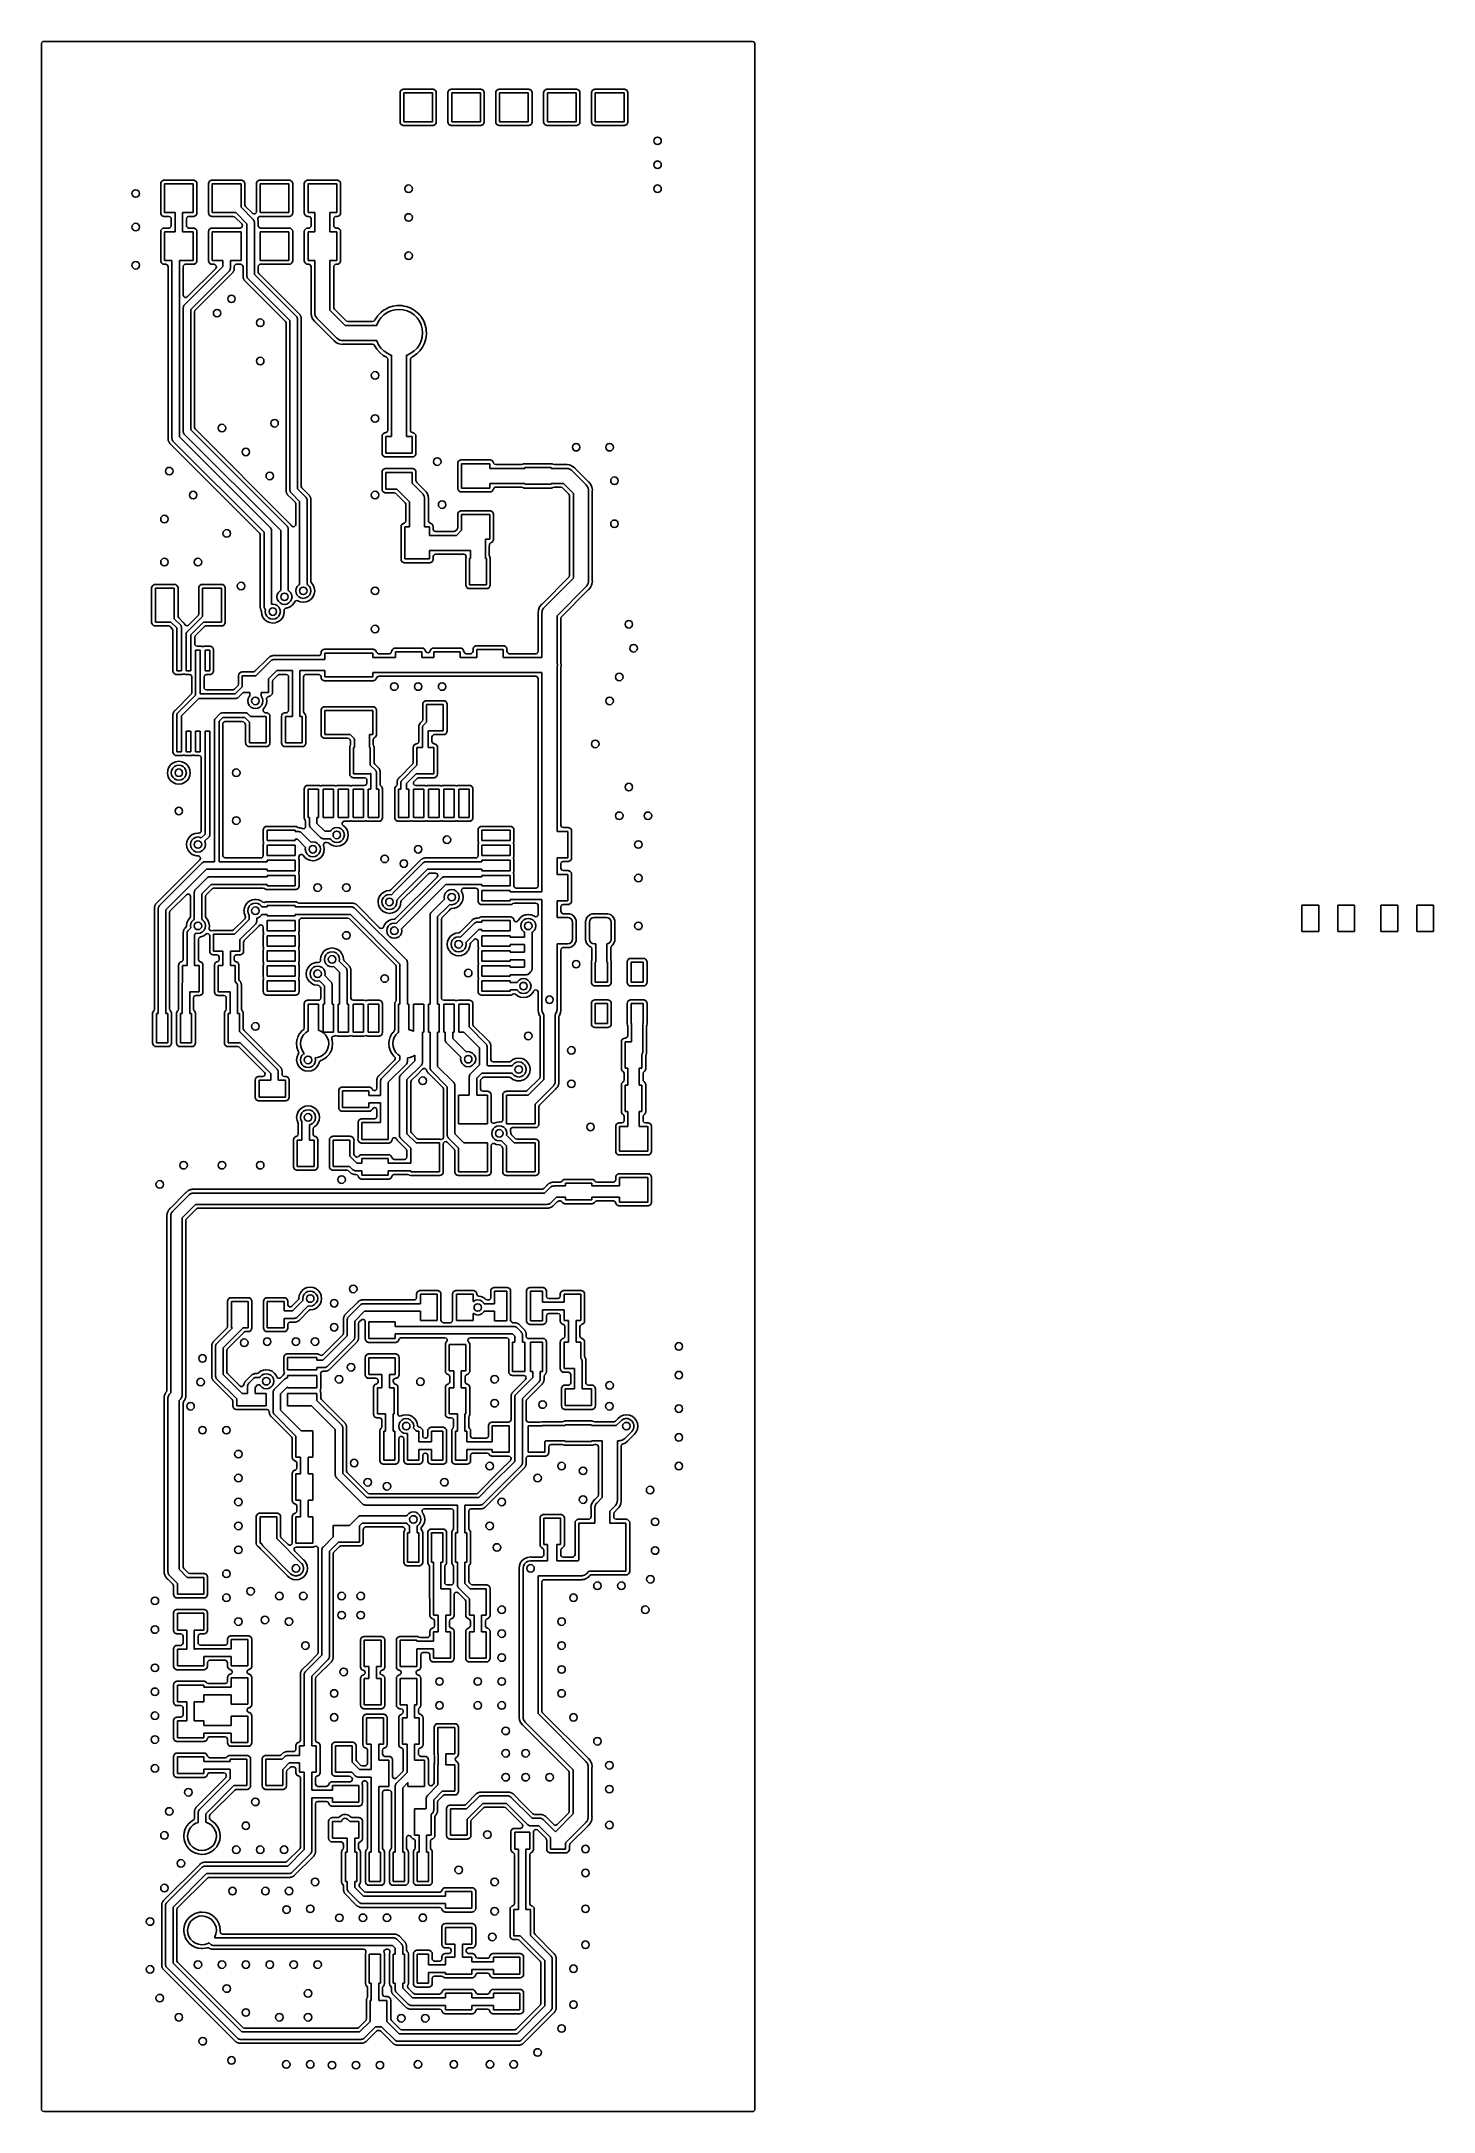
# Model space of a CAD drawing. Extents: x 0 to 2.91, y 0 to 4.33.
import ezdxf

# ---------------------------------------------------------------- set-up
doc = ezdxf.new("R2010")
doc.units = 0
doc.header["$MEASUREMENT"] = 0
doc.layers.add('BLACK', color=7, linetype='CONTINUOUS')

msp = doc.modelspace()

# ---------------------------------------------------------------- linework, layer by layer
at = {"layer": 'BLACK', "linetype": 'CONTINUOUS'}
for p, q in [((0.002953, 4.3237), (0.00374, 4.32638)), ((0.00374, 4.32638), (0.005853, 4.32821)), ((0.005853, 4.32821), (0.007913, 4.32866)), ((0.007913, 4.32866), (1.48815, 4.32866)), ((1.48815, 4.32866), (1.49083, 4.32787)), ((1.49083, 4.32787), (1.49266, 4.32576)), ((1.49266, 4.32576), (1.49311, 4.3237)), ((0.002953, 0.008819), (0.002953, 4.3237)), ((1.49311, 4.3237), (1.49311, 0.008819)), ((0.752564, 4.22399), (0.752106, 4.22168)), ((0.752106, 4.22168), (0.752106, 4.16013)), ((0.754309, 4.2266), (0.752564, 4.22399)), ((0.75692, 4.22834), (0.754309, 4.2266)), ((0.757399, 4.22844), (0.75692, 4.22834)), ((0.758984, 4.22875), (0.757399, 4.22844)), ((0.757399, 4.22844), (0.757399, 4.22844)), ((0.759223, 4.2288), (0.758984, 4.22875)), ((0.820777, 4.2288), (0.759223, 4.2288)), ((0.76, 4.16091), (0.76, 4.22091)), ((0.76, 4.22091), (0.82, 4.22091)), ((0.82, 4.22091), (0.82, 4.16091)), ((0.821016, 4.22875), (0.820777, 4.2288)), ((0.822601, 4.22844), (0.821016, 4.22875)), ((0.82308, 4.22834), (0.822601, 4.22844)), ((0.822601, 4.22844), (0.822601, 4.22844)), ((0.825691, 4.2266), (0.82308, 4.22834)), ((0.827436, 4.22399), (0.825691, 4.2266)), ((0.827894, 4.22168), (0.827436, 4.22399)), ((0.827894, 4.16013), (0.827894, 4.22168)), ((0.852564, 4.22399), (0.852106, 4.22168)), ((0.852106, 4.22168), (0.852106, 4.16013)), ((0.854309, 4.2266), (0.852564, 4.22399)), ((0.85692, 4.22834), (0.854309, 4.2266)), ((0.857399, 4.22844), (0.85692, 4.22834)), ((0.858984, 4.22875), (0.857399, 4.22844)), ((0.857399, 4.22844), (0.857399, 4.22844)), ((0.859223, 4.2288), (0.858984, 4.22875)), ((0.920777, 4.2288), (0.859223, 4.2288)), ((0.86, 4.16091), (0.86, 4.22091)), ((0.86, 4.22091), (0.92, 4.22091)), ((0.92, 4.22091), (0.92, 4.16091)), ((0.921016, 4.22875), (0.920777, 4.2288)), ((0.922601, 4.22844), (0.921016, 4.22875)), ((0.92308, 4.22834), (0.922601, 4.22844)), ((0.922601, 4.22844), (0.922601, 4.22844)), ((0.925691, 4.2266), (0.92308, 4.22834)), ((0.927436, 4.22399), (0.925691, 4.2266)), ((0.927894, 4.22168), (0.927436, 4.22399)), ((0.927894, 4.16013), (0.927894, 4.22168)), ((0.952564, 4.22399), (0.952106, 4.22168)), ((0.952106, 4.22168), (0.952106, 4.16013)), ((0.954309, 4.2266), (0.952564, 4.22399)), ((0.95692, 4.22834), (0.954309, 4.2266)), ((0.957399, 4.22844), (0.95692, 4.22834)), ((0.958984, 4.22875), (0.957399, 4.22844)), ((0.957399, 4.22844), (0.957399, 4.22844)), ((0.959223, 4.2288), (0.958984, 4.22875)), ((1.02078, 4.2288), (0.959223, 4.2288)), ((0.96, 4.16091), (0.96, 4.22091)), ((0.96, 4.22091), (1.02, 4.22091)), ((1.02, 4.22091), (1.02, 4.16091)), ((1.02102, 4.22875), (1.02078, 4.2288)), ((1.0226, 4.22844), (1.02102, 4.22875)), ((1.02308, 4.22834), (1.0226, 4.22844)), ((1.0226, 4.22844), (1.0226, 4.22844)), ((1.02569, 4.2266), (1.02308, 4.22834)), ((1.02744, 4.22399), (1.02569, 4.2266)), ((1.02789, 4.22168), (1.02744, 4.22399)), ((1.02789, 4.16013), (1.02789, 4.22168)), ((1.05256, 4.22399), (1.05211, 4.22168)), ((1.05211, 4.22168), (1.05211, 4.16013)), ((1.05431, 4.2266), (1.05256, 4.22399)), ((1.05692, 4.22834), (1.05431, 4.2266)), ((1.0574, 4.22844), (1.05692, 4.22834)), ((1.05898, 4.22875), (1.0574, 4.22844)), ((1.0574, 4.22844), (1.0574, 4.22844)), ((1.05922, 4.2288), (1.05898, 4.22875)), ((1.12078, 4.2288), (1.05922, 4.2288)), ((1.06, 4.16091), (1.06, 4.22091)), ((1.06, 4.22091), (1.12, 4.22091)), ((1.12, 4.22091), (1.12, 4.16091)), ((1.12102, 4.22875), (1.12078, 4.2288)), ((1.1226, 4.22844), (1.12102, 4.22875)), ((1.12308, 4.22834), (1.1226, 4.22844)), ((1.1226, 4.22844), (1.1226, 4.22844)), ((1.12569, 4.2266), (1.12308, 4.22834)), ((1.12744, 4.22399), (1.12569, 4.2266)), ((1.12789, 4.22168), (1.12744, 4.22399)), ((1.12789, 4.16013), (1.12789, 4.22168)), ((1.15256, 4.22399), (1.15211, 4.22168)), ((1.15211, 4.22168), (1.15211, 4.16013)), ((1.15431, 4.2266), (1.15256, 4.22399)), ((1.15692, 4.22834), (1.15431, 4.2266)), ((1.1574, 4.22844), (1.15692, 4.22834)), ((1.15898, 4.22875), (1.1574, 4.22844)), ((1.1574, 4.22844), (1.1574, 4.22844)), ((1.15922, 4.2288), (1.15898, 4.22875)), ((1.22078, 4.2288), (1.15922, 4.2288)), ((1.16, 4.16091), (1.16, 4.22091)), ((1.16, 4.22091), (1.22, 4.22091)), ((1.22, 4.22091), (1.22, 4.16091)), ((1.22102, 4.22875), (1.22078, 4.2288)), ((1.2226, 4.22844), (1.22102, 4.22875)), ((1.22308, 4.22834), (1.2226, 4.22844)), ((1.2226, 4.22844), (1.2226, 4.22844)), ((1.22569, 4.2266), (1.22308, 4.22834)), ((1.22744, 4.22399), (1.22569, 4.2266)), ((1.22789, 4.22168), (1.22744, 4.22399)), ((1.22789, 4.16013), (1.22789, 4.22168)), ((0.752106, 4.16013), (0.752564, 4.15783)), ((0.752564, 4.15783), (0.754309, 4.15521)), ((0.754309, 4.15521), (0.75692, 4.15347)), ((0.75692, 4.15347), (0.757399, 4.15337)), ((0.757399, 4.15337), (0.757399, 4.15337)), ((0.757399, 4.15337), (0.758984, 4.15306)), ((0.758984, 4.15306), (0.759223, 4.15301)), ((0.759223, 4.15301), (0.820777, 4.15301)), ((0.82, 4.16091), (0.76, 4.16091)), ((0.820777, 4.15301), (0.821016, 4.15306)), ((0.821016, 4.15306), (0.822601, 4.15337)), ((0.822601, 4.15337), (0.82308, 4.15347)), ((0.822601, 4.15337), (0.822601, 4.15337)), ((0.82308, 4.15347), (0.825691, 4.15521)), ((0.825691, 4.15521), (0.827436, 4.15783)), ((0.827436, 4.15783), (0.827894, 4.16013)), ((0.852106, 4.16013), (0.852564, 4.15783)), ((0.852564, 4.15783), (0.854309, 4.15521)), ((0.854309, 4.15521), (0.85692, 4.15347)), ((0.85692, 4.15347), (0.857399, 4.15337)), ((0.857399, 4.15337), (0.857399, 4.15337)), ((0.857399, 4.15337), (0.858984, 4.15306)), ((0.858984, 4.15306), (0.859223, 4.15301)), ((0.859223, 4.15301), (0.920777, 4.15301)), ((0.92, 4.16091), (0.86, 4.16091)), ((0.920777, 4.15301), (0.921016, 4.15306)), ((0.921016, 4.15306), (0.922601, 4.15337)), ((0.922601, 4.15337), (0.92308, 4.15347)), ((0.922601, 4.15337), (0.922601, 4.15337)), ((0.92308, 4.15347), (0.925691, 4.15521)), ((0.925691, 4.15521), (0.927436, 4.15783)), ((0.927436, 4.15783), (0.927894, 4.16013)), ((0.952106, 4.16013), (0.952564, 4.15783)), ((0.952564, 4.15783), (0.954309, 4.15521)), ((0.954309, 4.15521), (0.95692, 4.15347)), ((0.95692, 4.15347), (0.957399, 4.15337)), ((0.957399, 4.15337), (0.957399, 4.15337)), ((0.957399, 4.15337), (0.958984, 4.15306)), ((0.958984, 4.15306), (0.959223, 4.15301)), ((0.959223, 4.15301), (1.02078, 4.15301)), ((1.02, 4.16091), (0.96, 4.16091)), ((1.02078, 4.15301), (1.02102, 4.15306)), ((1.02102, 4.15306), (1.0226, 4.15337)), ((1.0226, 4.15337), (1.02308, 4.15347)), ((1.0226, 4.15337), (1.0226, 4.15337)), ((1.02308, 4.15347), (1.02569, 4.15521)), ((1.02569, 4.15521), (1.02744, 4.15783)), ((1.02744, 4.15783), (1.02789, 4.16013)), ((1.05211, 4.16013), (1.05256, 4.15783)), ((1.05256, 4.15783), (1.05431, 4.15521)), ((1.05431, 4.15521), (1.05692, 4.15347)), ((1.05692, 4.15347), (1.0574, 4.15337)), ((1.0574, 4.15337), (1.0574, 4.15337)), ((1.0574, 4.15337), (1.05898, 4.15306)), ((1.05898, 4.15306), (1.05922, 4.15301)), ((1.05922, 4.15301), (1.12078, 4.15301)), ((1.12, 4.16091), (1.06, 4.16091)), ((1.12078, 4.15301), (1.12102, 4.15306)), ((1.12102, 4.15306), (1.1226, 4.15337)), ((1.1226, 4.15337), (1.12308, 4.15347)), ((1.1226, 4.15337), (1.1226, 4.15337)), ((1.12308, 4.15347), (1.12569, 4.15521)), ((1.12569, 4.15521), (1.12744, 4.15783)), ((1.12744, 4.15783), (1.12789, 4.16013)), ((1.15211, 4.16013), (1.15256, 4.15783)), ((1.15256, 4.15783), (1.15431, 4.15521)), ((1.15431, 4.15521), (1.15692, 4.15347)), ((1.15692, 4.15347), (1.1574, 4.15337)), ((1.1574, 4.15337), (1.1574, 4.15337)), ((1.1574, 4.15337), (1.15898, 4.15306)), ((1.15898, 4.15306), (1.15922, 4.15301)), ((1.15922, 4.15301), (1.22078, 4.15301)), ((1.22, 4.16091), (1.16, 4.16091)), ((1.22078, 4.15301), (1.22102, 4.15306)), ((1.22102, 4.15306), (1.2226, 4.15337)), ((1.2226, 4.15337), (1.22308, 4.15347)), ((1.2226, 4.15337), (1.2226, 4.15337)), ((1.22308, 4.15347), (1.22569, 4.15521)), ((1.22569, 4.15521), (1.22744, 4.15783)), ((1.22744, 4.15783), (1.22789, 4.16013)), ((0.252564, 4.03399), (0.252106, 4.03168)), ((0.252106, 4.03168), (0.252106, 3.97013)), ((0.254309, 4.0366), (0.252564, 4.03399)), ((0.25692, 4.03834), (0.254309, 4.0366)), ((0.257399, 4.03844), (0.25692, 4.03834)), ((0.258984, 4.03875), (0.257399, 4.03844)), ((0.257399, 4.03844), (0.257399, 4.03844)), ((0.259223, 4.0388), (0.258984, 4.03875)), ((0.320777, 4.0388), (0.259223, 4.0388)), ((0.26, 3.97091), (0.26, 4.03091)), ((0.26, 4.03091), (0.32, 4.03091)), ((0.32, 4.03091), (0.32, 3.97091)), ((0.321016, 4.03875), (0.320777, 4.0388)), ((0.322601, 4.03844), (0.321016, 4.03875)), ((0.32308, 4.03834), (0.322601, 4.03844)), ((0.322601, 4.03844), (0.322601, 4.03844)), ((0.325691, 4.0366), (0.32308, 4.03834)), ((0.327436, 4.03399), (0.325691, 4.0366)), ((0.327894, 4.03168), (0.327436, 4.03399)), ((0.327894, 3.97013), (0.327894, 4.03168)), ((0.352564, 4.03399), (0.352106, 4.03168)), ((0.352106, 4.03168), (0.352106, 3.97013)), ((0.354309, 4.0366), (0.352564, 4.03399)), ((0.35692, 4.03834), (0.354309, 4.0366)), ((0.357399, 4.03844), (0.35692, 4.03834)), ((0.358984, 4.03875), (0.357399, 4.03844)), ((0.357399, 4.03844), (0.357399, 4.03844)), ((0.359223, 4.0388), (0.358984, 4.03875)), ((0.420777, 4.0388), (0.359223, 4.0388)), ((0.36, 3.97091), (0.36, 4.03091)), ((0.36, 4.03091), (0.42, 4.03091)), ((0.42, 4.03091), (0.42, 3.98204)), ((0.421016, 4.03875), (0.420777, 4.0388)), ((0.422601, 4.03844), (0.421016, 4.03875)), ((0.42308, 4.03834), (0.422601, 4.03844)), ((0.422601, 4.03844), (0.422601, 4.03844)), ((0.425691, 4.0366), (0.42308, 4.03834)), ((0.427436, 4.03399), (0.425691, 4.0366)), ((0.427894, 4.03168), (0.427436, 4.03399)), ((0.427894, 3.98737), (0.427894, 4.03168)), ((0.452564, 4.03399), (0.452106, 4.03168)), ((0.452106, 4.03168), (0.452106, 3.97307)), ((0.454309, 4.0366), (0.452564, 4.03399)), ((0.45692, 4.03834), (0.454309, 4.0366)), ((0.457399, 4.03844), (0.45692, 4.03834)), ((0.458984, 4.03875), (0.457399, 4.03844)), ((0.457399, 4.03844), (0.457399, 4.03844)), ((0.459223, 4.0388), (0.458984, 4.03875)), ((0.520777, 4.0388), (0.459223, 4.0388)), ((0.46, 3.97091), (0.46, 4.03091)), ((0.46, 4.03091), (0.52, 4.03091)), ((0.52, 4.03091), (0.52, 3.97091)), ((0.521016, 4.03875), (0.520777, 4.0388)), ((0.522601, 4.03844), (0.521016, 4.03875)), ((0.52308, 4.03834), (0.522601, 4.03844)), ((0.522601, 4.03844), (0.522601, 4.03844)), ((0.525691, 4.0366), (0.52308, 4.03834)), ((0.527436, 4.03399), (0.525691, 4.0366)), ((0.527894, 4.03168), (0.527436, 4.03399)), ((0.527894, 3.97013), (0.527894, 4.03168)), ((0.552564, 4.03399), (0.552106, 4.03168)), ((0.552106, 4.03168), (0.552106, 3.97013)), ((0.554309, 4.0366), (0.552564, 4.03399)), ((0.55692, 4.03834), (0.554309, 4.0366)), ((0.557399, 4.03844), (0.55692, 4.03834)), ((0.558984, 4.03875), (0.557399, 4.03844)), ((0.557399, 4.03844), (0.557399, 4.03844)), ((0.559223, 4.0388), (0.558984, 4.03875)), ((0.620777, 4.0388), (0.559223, 4.0388)), ((0.56, 3.97091), (0.56, 4.03091)), ((0.56, 4.03091), (0.62, 4.03091)), ((0.62, 4.03091), (0.62, 3.97091)), ((0.621016, 4.03875), (0.620777, 4.0388)), ((0.622601, 4.03844), (0.621016, 4.03875)), ((0.62308, 4.03834), (0.622601, 4.03844)), ((0.622601, 4.03844), (0.622601, 4.03844)), ((0.625691, 4.0366), (0.62308, 4.03834)), ((0.627436, 4.03399), (0.625691, 4.0366)), ((0.627894, 4.03168), (0.627436, 4.03399)), ((0.627894, 3.97013), (0.627894, 4.03168)), ((0.42, 3.98204), (0.445577, 3.95646)), ((0.428007, 3.98631), (0.427894, 3.98737)), ((0.429347, 3.98386), (0.428007, 3.98631)), ((0.443638, 3.96957), (0.429347, 3.98386)), ((0.252106, 3.97013), (0.252154, 3.96989)), ((0.252154, 3.96989), (0.252418, 3.96856)), ((0.252418, 3.96856), (0.252564, 3.96783)), ((0.252564, 3.96783), (0.254309, 3.96521)), ((0.254309, 3.9366), (0.252564, 3.93399)), ((0.254309, 3.96521), (0.25692, 3.96347)), ((0.25692, 3.93834), (0.254309, 3.9366)), ((0.25692, 3.96347), (0.257399, 3.96337)), ((0.257399, 3.93844), (0.25692, 3.93834)), ((0.257399, 3.96337), (0.257399, 3.96337)), ((0.257399, 3.96337), (0.258984, 3.96306)), ((0.258984, 3.93875), (0.257399, 3.93844)), ((0.257399, 3.93844), (0.257399, 3.93844)), ((0.258984, 3.96306), (0.259223, 3.96301)), ((0.259223, 3.9388), (0.258984, 3.93875)), ((0.259223, 3.96301), (0.269272, 3.96301)), ((0.269272, 3.9388), (0.259223, 3.9388)), ((0.282126, 3.97091), (0.26, 3.97091)), ((0.269272, 3.96301), (0.271954, 3.96222)), ((0.271332, 3.93925), (0.269272, 3.9388)), ((0.273445, 3.94108), (0.271332, 3.93925)), ((0.271954, 3.96222), (0.273784, 3.96011)), ((0.274232, 3.94376), (0.273445, 3.94108)), ((0.273784, 3.96011), (0.274232, 3.95805)), ((0.274232, 3.95805), (0.274232, 3.94376)), ((0.282126, 3.93091), (0.282126, 3.97091)), ((0.32, 3.97091), (0.297874, 3.97091)), ((0.297874, 3.97091), (0.297874, 3.93091)), ((0.305768, 3.95805), (0.306555, 3.96073)), ((0.305768, 3.94376), (0.305768, 3.95805)), ((0.306216, 3.9417), (0.305768, 3.94376)), ((0.308046, 3.93959), (0.306216, 3.9417)), ((0.306555, 3.96073), (0.308668, 3.96256)), ((0.310728, 3.9388), (0.308046, 3.93959)), ((0.308668, 3.96256), (0.310728, 3.96301)), ((0.310728, 3.96301), (0.320777, 3.96301)), ((0.320777, 3.9388), (0.310728, 3.9388)), ((0.320777, 3.96301), (0.321016, 3.96306)), ((0.321016, 3.93875), (0.320777, 3.9388)), ((0.321016, 3.96306), (0.322601, 3.96337)), ((0.322601, 3.93844), (0.321016, 3.93875)), ((0.322601, 3.96337), (0.32308, 3.96347)), ((0.322601, 3.96337), (0.322601, 3.96337)), ((0.32308, 3.93834), (0.322601, 3.93844)), ((0.322601, 3.93844), (0.322601, 3.93844)), ((0.32308, 3.96347), (0.325691, 3.96521)), ((0.325691, 3.9366), (0.32308, 3.93834)), ((0.325691, 3.96521), (0.327436, 3.96783)), ((0.327436, 3.93399), (0.325691, 3.9366)), ((0.327436, 3.96783), (0.327582, 3.96856)), ((0.327582, 3.96856), (0.327846, 3.96989)), ((0.327846, 3.96989), (0.327894, 3.97013)), ((0.352106, 3.97013), (0.352154, 3.96989)), ((0.352154, 3.96989), (0.352418, 3.96856)), ((0.352418, 3.96856), (0.352564, 3.96783)), ((0.352564, 3.96783), (0.354309, 3.96521)), ((0.354309, 3.9366), (0.352564, 3.93399)), ((0.354309, 3.96521), (0.35692, 3.96347)), ((0.35692, 3.93834), (0.354309, 3.9366)), ((0.35692, 3.96347), (0.357399, 3.96337)), ((0.357399, 3.93844), (0.35692, 3.93834)), ((0.357399, 3.96337), (0.357399, 3.96337)), ((0.357399, 3.96337), (0.358984, 3.96306)), ((0.358984, 3.93875), (0.357399, 3.93844)), ((0.357399, 3.93844), (0.357399, 3.93844)), ((0.358984, 3.96306), (0.359223, 3.96301)), ((0.359223, 3.9388), (0.358984, 3.93875)), ((0.359223, 3.96301), (0.40354, 3.96301)), ((0.417831, 3.9388), (0.359223, 3.9388)), ((0.408864, 3.97091), (0.36, 3.97091)), ((0.40354, 3.96301), (0.406222, 3.96222)), ((0.406222, 3.96222), (0.407048, 3.96156)), ((0.407048, 3.96156), (0.421339, 3.94727)), ((0.432126, 3.94764), (0.408864, 3.97091)), ((0.418185, 3.93881), (0.417831, 3.9388)), ((0.420804, 3.93979), (0.418185, 3.93881)), ((0.422479, 3.94203), (0.420804, 3.93979)), ((0.421339, 3.94727), (0.422679, 3.94481)), ((0.422679, 3.94481), (0.422479, 3.94203)), ((0.432126, 3.83856), (0.432126, 3.94764)), ((0.443897, 3.96933), (0.443638, 3.96957)), ((0.44644, 3.96816), (0.443897, 3.96933)), ((0.445577, 3.95646), (0.446276, 3.95535)), ((0.446276, 3.95535), (0.447095, 3.95432)), ((0.449206, 3.96856), (0.44644, 3.96816)), ((0.447095, 3.95432), (0.447196, 3.95388)), ((0.447196, 3.95388), (0.447436, 3.9535)), ((0.447436, 3.9535), (0.447582, 3.95219)), ((0.447582, 3.95219), (0.447874, 3.95091)), ((0.447874, 3.95091), (0.447874, 3.84183)), ((0.451319, 3.97039), (0.449206, 3.96856)), ((0.452106, 3.97307), (0.451319, 3.97039)), ((0.454818, 3.95931), (0.456261, 3.96171)), ((0.454898, 3.95652), (0.454818, 3.95931)), ((0.455006, 3.95619), (0.454898, 3.95652)), ((0.455183, 3.95584), (0.455006, 3.95619)), ((0.455244, 3.95545), (0.455183, 3.95584)), ((0.455318, 3.95498), (0.455244, 3.95545)), ((0.455244, 3.95545), (0.455244, 3.95545)), ((0.4555, 3.95423), (0.455318, 3.95498)), ((0.455647, 3.95377), (0.4555, 3.95423)), ((0.455768, 3.9534), (0.455647, 3.95377)), ((0.455647, 3.95377), (0.455647, 3.95377)), ((0.455768, 3.95215), (0.455768, 3.9534)), ((0.455768, 3.94376), (0.455768, 3.95215)), ((0.455768, 3.95215), (0.455768, 3.95215)), ((0.456216, 3.9417), (0.455768, 3.94376)), ((0.458046, 3.93959), (0.456216, 3.9417)), ((0.456261, 3.96171), (0.45877, 3.96294)), ((0.460728, 3.9388), (0.458046, 3.93959)), ((0.45877, 3.96294), (0.459616, 3.96301)), ((0.459616, 3.96301), (0.520777, 3.96301)), ((0.52, 3.97091), (0.46, 3.97091)), ((0.520777, 3.9388), (0.460728, 3.9388)), ((0.520777, 3.96301), (0.521016, 3.96306)), ((0.521016, 3.93875), (0.520777, 3.9388)), ((0.521016, 3.96306), (0.522601, 3.96337)), ((0.522601, 3.93844), (0.521016, 3.93875)), ((0.522601, 3.96337), (0.52308, 3.96347)), ((0.522601, 3.96337), (0.522601, 3.96337)), ((0.52308, 3.93834), (0.522601, 3.93844)), ((0.522601, 3.93844), (0.522601, 3.93844)), ((0.52308, 3.96347), (0.525691, 3.96521)), ((0.525691, 3.9366), (0.52308, 3.93834)), ((0.525691, 3.96521), (0.527436, 3.96783)), ((0.527436, 3.93399), (0.525691, 3.9366)), ((0.527436, 3.96783), (0.527582, 3.96856)), ((0.527582, 3.96856), (0.527846, 3.96989)), ((0.527846, 3.96989), (0.527894, 3.97013)), ((0.552106, 3.97013), (0.552154, 3.96989)), ((0.552154, 3.96989), (0.552418, 3.96856)), ((0.552418, 3.96856), (0.552564, 3.96783)), ((0.552564, 3.96783), (0.554309, 3.96521)), ((0.554309, 3.9366), (0.552564, 3.93399)), ((0.554309, 3.96521), (0.55692, 3.96347)), ((0.55692, 3.93834), (0.554309, 3.9366)), ((0.55692, 3.96347), (0.557399, 3.96337)), ((0.557399, 3.93844), (0.55692, 3.93834)), ((0.557399, 3.96337), (0.557399, 3.96337)), ((0.557399, 3.96337), (0.558984, 3.96306)), ((0.558984, 3.93875), (0.557399, 3.93844)), ((0.557399, 3.93844), (0.557399, 3.93844)), ((0.558984, 3.96306), (0.559223, 3.96301)), ((0.559223, 3.9388), (0.558984, 3.93875)), ((0.559223, 3.96301), (0.561398, 3.96301)), ((0.561398, 3.9388), (0.559223, 3.9388)), ((0.574252, 3.97091), (0.56, 3.97091)), ((0.561398, 3.96301), (0.56408, 3.96222)), ((0.563458, 3.93925), (0.561398, 3.9388)), ((0.565571, 3.94108), (0.563458, 3.93925)), ((0.56408, 3.96222), (0.56591, 3.96011)), ((0.566358, 3.94376), (0.565571, 3.94108)), ((0.56591, 3.96011), (0.566358, 3.95805)), ((0.566358, 3.95805), (0.566358, 3.94376)), ((0.574252, 3.93091), (0.574252, 3.97091)), ((0.62, 3.97091), (0.605748, 3.97091)), ((0.605748, 3.97091), (0.605748, 3.93091)), ((0.613642, 3.95805), (0.614429, 3.96073)), ((0.613642, 3.94376), (0.613642, 3.95805)), ((0.61409, 3.9417), (0.613642, 3.94376)), ((0.61592, 3.93959), (0.61409, 3.9417)), ((0.614429, 3.96073), (0.616542, 3.96256)), ((0.618602, 3.9388), (0.61592, 3.93959)), ((0.616542, 3.96256), (0.618602, 3.96301)), ((0.618602, 3.96301), (0.620777, 3.96301)), ((0.620777, 3.9388), (0.618602, 3.9388)), ((0.620777, 3.96301), (0.621016, 3.96306)), ((0.621016, 3.93875), (0.620777, 3.9388)), ((0.621016, 3.96306), (0.622601, 3.96337)), ((0.622601, 3.93844), (0.621016, 3.93875)), ((0.622601, 3.96337), (0.62308, 3.96347)), ((0.622601, 3.96337), (0.622601, 3.96337)), ((0.62308, 3.93834), (0.622601, 3.93844)), ((0.622601, 3.93844), (0.622601, 3.93844)), ((0.62308, 3.96347), (0.625691, 3.96521)), ((0.625691, 3.9366), (0.62308, 3.93834)), ((0.625691, 3.96521), (0.627436, 3.96783)), ((0.627436, 3.93399), (0.625691, 3.9366)), ((0.627436, 3.96783), (0.627582, 3.96856)), ((0.627582, 3.96856), (0.627846, 3.96989)), ((0.627846, 3.96989), (0.627894, 3.97013)), ((0.252564, 3.93399), (0.252106, 3.93168)), ((0.252106, 3.93168), (0.252106, 3.87013)), ((0.26, 3.87091), (0.26, 3.93091)), ((0.26, 3.93091), (0.282126, 3.93091)), ((0.297874, 3.93091), (0.32, 3.93091)), ((0.32, 3.93091), (0.32, 3.87091)), ((0.327894, 3.93168), (0.327436, 3.93399)), ((0.327894, 3.87013), (0.327894, 3.93168)), ((0.352564, 3.93399), (0.352106, 3.93168)), ((0.352106, 3.93168), (0.352106, 3.87013)), ((0.36, 3.87091), (0.36, 3.93091)), ((0.36, 3.93091), (0.42, 3.93091)), ((0.42, 3.93091), (0.42, 3.87091)), ((0.46, 3.87091), (0.46, 3.93091)), ((0.46, 3.93091), (0.52, 3.93091)), ((0.52, 3.93091), (0.52, 3.87091)), ((0.527894, 3.93168), (0.527436, 3.93399)), ((0.527894, 3.87013), (0.527894, 3.93168)), ((0.552564, 3.93399), (0.552106, 3.93168)), ((0.552106, 3.93168), (0.552106, 3.87013)), ((0.56, 3.87091), (0.56, 3.93091)), ((0.56, 3.93091), (0.574252, 3.93091)), ((0.605748, 3.93091), (0.62, 3.93091)), ((0.62, 3.93091), (0.62, 3.87091)), ((0.627894, 3.93168), (0.627436, 3.93399)), ((0.627894, 3.87013), (0.627894, 3.93168)), ((0.252106, 3.87013), (0.252564, 3.86783)), ((0.252564, 3.86783), (0.254309, 3.86521)), ((0.254309, 3.86521), (0.25692, 3.86347)), ((0.25692, 3.86347), (0.257399, 3.86337)), ((0.257399, 3.86337), (0.257399, 3.86337)), ((0.257399, 3.86337), (0.258984, 3.86306)), ((0.258984, 3.86306), (0.259223, 3.86301)), ((0.259223, 3.86301), (0.262657, 3.86301)), ((0.275512, 3.87091), (0.26, 3.87091)), ((0.262657, 3.86301), (0.265339, 3.86222)), ((0.265339, 3.86222), (0.26717, 3.86011)), ((0.26717, 3.86011), (0.267618, 3.85805)), ((0.267618, 3.85805), (0.267618, 3.49671)), ((0.275512, 3.49921), (0.275512, 3.87091)), ((0.32, 3.87091), (0.29126, 3.87091)), ((0.29126, 3.87091), (0.29126, 3.50247)), ((0.299153, 3.85805), (0.299941, 3.86073)), ((0.299153, 3.79859), (0.299153, 3.85805)), ((0.299941, 3.86073), (0.302053, 3.86256)), ((0.30144, 3.77773), (0.382126, 3.85842)), ((0.302053, 3.86256), (0.304114, 3.86301)), ((0.304114, 3.86301), (0.320777, 3.86301)), ((0.367087, 3.85454), (0.307622, 3.79508)), ((0.395568, 3.84959), (0.314882, 3.7689)), ((0.320777, 3.86301), (0.321016, 3.86306)), ((0.321016, 3.86306), (0.322601, 3.86337)), ((0.322601, 3.86337), (0.32308, 3.86347)), ((0.322601, 3.86337), (0.322601, 3.86337)), ((0.32308, 3.86347), (0.325691, 3.86521)), ((0.325691, 3.86521), (0.327436, 3.86783)), ((0.327436, 3.86783), (0.327894, 3.87013)), ((0.352106, 3.87013), (0.352564, 3.86783)), ((0.352564, 3.86783), (0.354309, 3.86521)), ((0.354309, 3.86521), (0.35692, 3.86347)), ((0.35692, 3.86347), (0.357399, 3.86337)), ((0.357399, 3.86337), (0.357399, 3.86337)), ((0.357399, 3.86337), (0.358984, 3.86306)), ((0.358984, 3.86306), (0.359223, 3.86301)), ((0.359223, 3.86301), (0.363579, 3.86301)), ((0.382126, 3.87091), (0.36, 3.87091)), ((0.363579, 3.86301), (0.366261, 3.86222)), ((0.366261, 3.86222), (0.368092, 3.86011)), ((0.367328, 3.8548), (0.367087, 3.85454)), ((0.36849, 3.85735), (0.367328, 3.8548)), ((0.368092, 3.86011), (0.36849, 3.85735)), ((0.382126, 3.85842), (0.382126, 3.87091)), ((0.396268, 3.8507), (0.395568, 3.84959)), ((0.397089, 3.85173), (0.396268, 3.8507)), ((0.397191, 3.85217), (0.397089, 3.85173)), ((0.397431, 3.85256), (0.397191, 3.85217)), ((0.397579, 3.85386), (0.397431, 3.85256)), ((0.397874, 3.85514), (0.397579, 3.85386)), ((0.42, 3.87091), (0.397874, 3.87091)), ((0.397874, 3.87091), (0.397874, 3.85514)), ((0.404492, 3.84873), (0.40479, 3.84945)), ((0.40479, 3.84945), (0.405006, 3.84988)), ((0.405006, 3.84988), (0.405183, 3.85022)), ((0.405006, 3.84988), (0.405006, 3.84988)), ((0.405183, 3.85022), (0.405318, 3.85108)), ((0.405318, 3.85108), (0.4055, 3.85184)), ((0.4055, 3.85184), (0.405647, 3.85229)), ((0.405647, 3.85229), (0.405768, 3.85266)), ((0.405647, 3.85229), (0.405647, 3.85229)), ((0.405768, 3.85805), (0.406555, 3.86073)), ((0.405768, 3.85266), (0.405768, 3.85805)), ((0.406555, 3.86073), (0.408668, 3.86256)), ((0.408668, 3.86256), (0.410728, 3.86301)), ((0.410728, 3.86301), (0.419272, 3.86301)), ((0.419272, 3.86301), (0.421954, 3.86222)), ((0.421954, 3.86222), (0.423784, 3.86011)), ((0.423784, 3.86011), (0.424232, 3.85805)), ((0.424232, 3.85805), (0.424232, 3.83607)), ((0.455768, 3.85805), (0.456555, 3.86073)), ((0.455768, 3.84715), (0.455768, 3.85805)), ((0.456555, 3.86073), (0.458668, 3.86256)), ((0.458668, 3.86256), (0.460728, 3.86301)), ((0.52, 3.87091), (0.46, 3.87091)), ((0.460728, 3.86301), (0.520777, 3.86301)), ((0.520777, 3.86301), (0.521016, 3.86306)), ((0.521016, 3.86306), (0.522601, 3.86337)), ((0.522601, 3.86337), (0.52308, 3.86347)), ((0.522601, 3.86337), (0.522601, 3.86337)), ((0.52308, 3.86347), (0.525691, 3.86521)), ((0.525691, 3.86521), (0.527436, 3.86783)), ((0.527436, 3.86783), (0.527894, 3.87013)), ((0.552106, 3.87013), (0.552564, 3.86783)), ((0.552564, 3.86783), (0.554309, 3.86521)), ((0.554309, 3.86521), (0.55692, 3.86347)), ((0.55692, 3.86347), (0.557399, 3.86337)), ((0.557399, 3.86337), (0.557399, 3.86337)), ((0.557399, 3.86337), (0.558984, 3.86306)), ((0.558984, 3.86306), (0.559223, 3.86301)), ((0.559223, 3.86301), (0.561398, 3.86301)), ((0.574252, 3.87091), (0.56, 3.87091)), ((0.561398, 3.86301), (0.56408, 3.86222)), ((0.56408, 3.86222), (0.56591, 3.86011)), ((0.56591, 3.86011), (0.566358, 3.85805)), ((0.566358, 3.85805), (0.566358, 3.76278)), ((0.574252, 3.76091), (0.574252, 3.87091)), ((0.62, 3.87091), (0.605748, 3.87091)), ((0.605748, 3.87091), (0.605748, 3.76743)), ((0.613642, 3.85805), (0.614429, 3.86073)), ((0.613642, 3.77275), (0.613642, 3.85805)), ((0.614429, 3.86073), (0.616542, 3.86256)), ((0.616542, 3.86256), (0.618602, 3.86301)), ((0.618602, 3.86301), (0.620777, 3.86301)), ((0.620777, 3.86301), (0.621016, 3.86306)), ((0.621016, 3.86306), (0.622601, 3.86337)), ((0.622601, 3.86337), (0.62308, 3.86347)), ((0.622601, 3.86337), (0.622601, 3.86337)), ((0.62308, 3.86347), (0.625691, 3.86521)), ((0.625691, 3.86521), (0.627436, 3.86783)), ((0.627436, 3.86783), (0.627894, 3.87013)), ((0.324229, 3.76709), (0.402027, 3.84489)), ((0.402027, 3.84489), (0.402915, 3.84577)), ((0.402027, 3.84489), (0.402027, 3.84489)), ((0.402915, 3.84577), (0.403308, 3.84655)), ((0.403308, 3.84655), (0.403715, 3.84721)), ((0.403715, 3.84721), (0.404224, 3.84791)), ((0.404224, 3.84791), (0.404492, 3.84873)), ((0.424232, 3.83607), (0.424353, 3.8357)), ((0.424353, 3.8357), (0.424353, 3.8357)), ((0.424353, 3.8357), (0.4245, 3.83524)), ((0.4245, 3.83524), (0.424682, 3.83449)), ((0.424682, 3.83449), (0.424817, 3.83363)), ((0.424817, 3.83363), (0.424994, 3.83328)), ((0.424994, 3.83328), (0.424994, 3.83328)), ((0.424994, 3.83328), (0.42521, 3.83286)), ((0.42521, 3.83286), (0.425508, 3.83214)), ((0.425508, 3.83214), (0.425776, 3.83132)), ((0.425776, 3.83132), (0.426285, 3.83062)), ((0.426285, 3.83062), (0.426692, 3.82995)), ((0.426692, 3.82995), (0.427085, 3.82918)), ((0.427085, 3.82918), (0.427973, 3.82829)), ((0.427973, 3.82829), (0.427973, 3.82829)), ((0.427973, 3.82829), (0.512779, 3.74349)), ((0.432418, 3.83728), (0.432126, 3.83856)), ((0.432564, 3.83598), (0.432418, 3.83728)), ((0.432804, 3.83559), (0.432564, 3.83598)), ((0.432905, 3.83515), (0.432804, 3.83559)), ((0.433724, 3.83412), (0.432905, 3.83515)), ((0.434423, 3.83301), (0.433724, 3.83412)), ((0.522126, 3.7453), (0.434423, 3.83301)), ((0.447874, 3.84183), (0.535577, 3.75412)), ((0.455881, 3.8461), (0.455768, 3.84715)), ((0.457221, 3.84364), (0.455881, 3.8461)), ((0.539384, 3.76148), (0.457221, 3.84364)), ((0.299134, 3.77218), (0.299429, 3.77346)), ((0.299134, 3.5139), (0.299134, 3.77218)), ((0.299166, 3.79823), (0.299153, 3.79859)), ((0.300143, 3.79561), (0.299166, 3.79823)), ((0.299429, 3.77346), (0.299577, 3.77477)), ((0.299577, 3.77477), (0.299818, 3.77515)), ((0.299818, 3.77515), (0.299919, 3.77559)), ((0.299919, 3.77559), (0.300741, 3.77662)), ((0.302381, 3.79394), (0.300143, 3.79561)), ((0.300741, 3.77662), (0.30144, 3.77773)), ((0.305169, 3.79374), (0.302381, 3.79394)), ((0.307622, 3.79508), (0.305169, 3.79374)), ((0.314882, 3.7689), (0.314882, 3.51716)), ((0.322776, 3.76358), (0.323563, 3.76626)), ((0.322776, 3.52248), (0.322776, 3.76358)), ((0.323563, 3.76626), (0.324229, 3.76709)), ((0.566358, 3.76278), (0.566316, 3.76213)), ((0.605748, 3.76743), (0.637783, 3.73539)), ((0.613755, 3.7717), (0.613642, 3.77275)), ((0.615095, 3.76925), (0.613755, 3.7717)), ((0.6396, 3.74474), (0.615095, 3.76925)), ((0.716971, 3.76626), (0.711956, 3.7625)), ((0.719302, 3.76801), (0.716971, 3.76626)), ((0.719465, 3.76813), (0.719302, 3.76801)), ((0.719302, 3.76801), (0.719302, 3.76801)), ((0.72439, 3.7707), (0.719465, 3.76813)), ((0.727614, 3.77238), (0.72439, 3.7707)), ((0.725394, 3.76227), (0.733168, 3.76589)), ((0.727795, 3.77247), (0.727614, 3.77238)), ((0.727614, 3.77238), (0.727614, 3.77238)), ((0.73672, 3.77539), (0.727795, 3.77247)), ((0.733168, 3.76589), (0.741454, 3.76811)), ((0.746003, 3.77681), (0.73672, 3.77539)), ((0.741454, 3.76811), (0.75, 3.76886)), ((0.746206, 3.77681), (0.746003, 3.77681)), ((0.752092, 3.77673), (0.746206, 3.77681)), ((0.746206, 3.77681), (0.746206, 3.77681)), ((0.75, 3.76886), (0.758546, 3.76811)), ((0.755393, 3.77669), (0.752092, 3.77673)), ((0.755593, 3.77666), (0.755393, 3.77669)), ((0.760015, 3.77587), (0.755593, 3.77666)), ((0.755593, 3.77666), (0.755593, 3.77666)), ((0.758546, 3.76811), (0.766832, 3.76589)), ((0.764638, 3.77505), (0.760015, 3.77587)), ((0.764829, 3.77498), (0.764638, 3.77505)), ((0.773298, 3.77198), (0.764829, 3.77498)), ((0.764829, 3.77498), (0.764829, 3.77498)), ((0.766832, 3.76589), (0.774606, 3.76227)), ((0.773489, 3.77191), (0.773298, 3.77198)), ((0.773298, 3.77198), (0.773298, 3.77198)), ((0.77832, 3.76925), (0.773489, 3.77191)), ((0.780162, 3.76823), (0.77832, 3.76925)), ((0.78171, 3.76737), (0.780162, 3.76823)), ((0.78187, 3.76725), (0.78171, 3.76737)), ((0.78892, 3.76168), (0.78187, 3.76725)), ((0.78187, 3.76725), (0.78187, 3.76725)), ((0.512779, 3.74349), (0.514119, 3.74103)), ((0.514119, 3.74103), (0.514232, 3.73998)), ((0.514232, 3.73998), (0.514232, 3.38841)), ((0.522126, 3.39091), (0.522126, 3.7453)), ((0.535577, 3.75412), (0.536276, 3.75301)), ((0.536276, 3.75301), (0.537095, 3.75198)), ((0.537095, 3.75198), (0.537196, 3.75154)), ((0.537196, 3.75154), (0.537436, 3.75115)), ((0.537436, 3.75115), (0.537582, 3.74985)), ((0.537582, 3.74985), (0.537874, 3.74856)), ((0.537874, 3.74856), (0.537874, 3.39417)), ((0.542915, 3.75795), (0.539384, 3.76148)), ((0.543093, 3.7576), (0.542915, 3.75795)), ((0.543309, 3.75718), (0.543093, 3.7576)), ((0.543093, 3.7576), (0.543093, 3.7576)), ((0.543715, 3.75651), (0.543309, 3.75718)), ((0.544224, 3.75581), (0.543715, 3.75651)), ((0.544492, 3.75499), (0.544224, 3.75581)), ((0.54479, 3.75427), (0.544492, 3.75499)), ((0.545006, 3.75385), (0.54479, 3.75427)), ((0.545183, 3.7535), (0.545006, 3.75385)), ((0.545006, 3.75385), (0.545006, 3.75385)), ((0.545244, 3.75311), (0.545183, 3.7535)), ((0.545318, 3.75264), (0.545244, 3.75311)), ((0.545244, 3.75311), (0.545244, 3.75311)), ((0.5455, 3.75189), (0.545318, 3.75264)), ((0.545647, 3.75143), (0.5455, 3.75189)), ((0.545768, 3.75106), (0.545647, 3.75143)), ((0.545647, 3.75143), (0.545647, 3.75143)), ((0.545768, 3.74981), (0.545768, 3.75106)), ((0.545768, 3.39949), (0.545768, 3.74981)), ((0.545768, 3.74981), (0.545768, 3.74981)), ((0.566316, 3.76213), (0.566154, 3.76091)), ((0.566154, 3.76091), (0.566358, 3.75936)), ((0.566358, 3.75936), (0.566967, 3.75473)), ((0.566967, 3.75473), (0.569349, 3.74898)), ((0.569349, 3.74898), (0.573139, 3.74404)), ((0.573139, 3.74404), (0.573396, 3.74385)), ((0.573396, 3.74385), (0.574121, 3.74329)), ((0.574121, 3.74329), (0.574609, 3.74286)), ((0.574446, 3.75968), (0.574252, 3.76091)), ((0.574446, 3.75844), (0.574446, 3.75968)), ((0.574829, 3.75726), (0.574446, 3.75844)), ((0.574609, 3.74286), (0.613217, 3.70425)), ((0.575023, 3.75604), (0.574829, 3.75726)), ((0.575585, 3.75493), (0.575023, 3.75604)), ((0.575968, 3.75376), (0.575585, 3.75493)), ((0.576697, 3.75275), (0.575968, 3.75376)), ((0.57726, 3.75165), (0.576697, 3.75275)), ((0.578136, 3.75077), (0.57726, 3.75165)), ((0.578864, 3.74977), (0.578136, 3.75077)), ((0.620124, 3.70851), (0.578864, 3.74977)), ((0.637783, 3.73539), (0.703465, 3.73539)), ((0.640425, 3.74407), (0.6396, 3.74474)), ((0.643107, 3.74329), (0.640425, 3.74407)), ((0.694846, 3.74329), (0.643107, 3.74329)), ((0.697502, 3.74406), (0.694846, 3.74329)), ((0.699345, 3.74616), (0.697502, 3.74406)), ((0.700176, 3.74795), (0.699345, 3.74616)), ((0.704978, 3.75499), (0.700176, 3.74795)), ((0.703465, 3.73539), (0.703755, 3.73648)), ((0.703755, 3.73648), (0.707381, 3.74425)), ((0.705353, 3.75554), (0.704978, 3.75499)), ((0.705468, 3.75571), (0.705353, 3.75554)), ((0.705353, 3.75554), (0.705353, 3.75554)), ((0.711956, 3.7625), (0.705468, 3.75571)), ((0.707381, 3.74425), (0.712301, 3.75128)), ((0.712301, 3.75128), (0.718367, 3.75734)), ((0.718367, 3.75734), (0.725394, 3.76227)), ((0.774606, 3.76227), (0.781633, 3.75734)), ((0.781633, 3.75734), (0.787699, 3.75128)), ((0.787699, 3.75128), (0.792619, 3.74425)), ((0.78908, 3.76155), (0.78892, 3.76168)), ((0.78892, 3.76168), (0.78892, 3.76168)), ((0.789217, 3.7614), (0.78908, 3.76155)), ((0.794304, 3.75581), (0.789217, 3.7614)), ((0.789217, 3.7614), (0.789217, 3.7614)), ((0.792619, 3.74425), (0.796245, 3.73648)), ((0.7954, 3.75461), (0.794304, 3.75581)), ((0.8005, 3.74672), (0.7954, 3.75461)), ((0.796245, 3.73648), (0.798465, 3.72819)), ((0.798465, 3.72819), (0.799213, 3.71965)), ((0.799213, 3.71965), (0.798465, 3.7111)), ((0.800581, 3.74654), (0.8005, 3.74672)), ((0.800582, 3.74654), (0.800581, 3.74654)), ((0.802179, 3.74286), (0.800582, 3.74654)), ((0.804245, 3.73811), (0.802179, 3.74286)), ((0.806533, 3.729), (0.804245, 3.73811)), ((0.806549, 3.7288), (0.806533, 3.729)), ((0.806998, 3.72334), (0.806549, 3.7288)), ((0.806549, 3.7288), (0.806549, 3.7288)), ((0.807302, 3.71965), (0.806998, 3.72334)), ((0.807234, 3.71685), (0.807302, 3.71965)), ((0.613217, 3.70425), (0.613644, 3.70377)), ((0.613644, 3.70377), (0.614398, 3.70278)), ((0.614398, 3.70278), (0.618506, 3.69963)), ((0.618506, 3.69963), (0.619337, 3.69899)), ((0.619337, 3.69899), (0.625088, 3.69661)), ((0.621127, 3.70778), (0.620124, 3.70851)), ((0.622003, 3.70691), (0.621127, 3.70778)), ((0.623108, 3.70634), (0.622003, 3.70691)), ((0.62411, 3.70561), (0.623108, 3.70634)), ((0.625289, 3.70523), (0.62411, 3.70561)), ((0.625088, 3.69661), (0.63126, 3.6958)), ((0.626393, 3.70467), (0.625289, 3.70523)), ((0.627617, 3.70447), (0.626393, 3.70467)), ((0.628796, 3.70409), (0.627617, 3.70447)), ((0.630036, 3.70409), (0.628796, 3.70409)), ((0.63126, 3.7039), (0.630036, 3.70409)), ((0.703465, 3.7039), (0.63126, 3.7039)), ((0.63126, 3.6958), (0.631582, 3.69584)), ((0.631582, 3.69584), (0.632487, 3.69596)), ((0.632487, 3.69596), (0.633135, 3.696)), ((0.633135, 3.696), (0.69473, 3.696)), ((0.69473, 3.696), (0.697412, 3.69522)), ((0.697412, 3.69522), (0.69896, 3.69364)), ((0.69896, 3.69364), (0.70376, 3.6858)), ((0.703755, 3.70281), (0.703465, 3.7039)), ((0.707381, 3.69504), (0.703755, 3.70281)), ((0.70376, 3.6858), (0.709908, 3.6787)), ((0.712301, 3.68801), (0.707381, 3.69504)), ((0.709908, 3.6787), (0.717133, 3.67271)), ((0.718367, 3.68195), (0.712301, 3.68801)), ((0.725394, 3.67703), (0.718367, 3.68195)), ((0.733168, 3.6734), (0.725394, 3.67703)), ((0.774606, 3.67703), (0.766832, 3.6734)), ((0.781633, 3.68195), (0.774606, 3.67703)), ((0.787699, 3.68801), (0.781633, 3.68195)), ((0.786986, 3.67588), (0.793638, 3.68251)), ((0.792619, 3.69504), (0.787699, 3.68801)), ((0.796245, 3.70281), (0.792619, 3.69504)), ((0.793638, 3.68251), (0.799117, 3.69013)), ((0.798465, 3.7111), (0.796245, 3.70281)), ((0.799117, 3.69013), (0.801918, 3.6958)), ((0.801918, 3.6958), (0.803188, 3.69837)), ((0.803188, 3.69837), (0.803278, 3.69855)), ((0.803188, 3.69837), (0.803188, 3.69837)), ((0.803278, 3.69855), (0.806008, 3.70754)), ((0.806008, 3.70754), (0.807234, 3.71685)), ((0.717133, 3.67271), (0.723485, 3.66899)), ((0.723485, 3.66899), (0.7239, 3.66875)), ((0.7239, 3.66875), (0.725819, 3.66672)), ((0.725819, 3.66672), (0.726358, 3.66447)), ((0.726358, 3.66447), (0.726358, 3.51623)), ((0.734252, 3.67311), (0.733168, 3.6734)), ((0.734252, 3.50341), (0.734252, 3.67311)), ((0.766832, 3.6734), (0.765748, 3.67311)), ((0.765748, 3.67311), (0.765748, 3.50341)), ((0.773642, 3.66454), (0.774429, 3.66722)), ((0.773642, 3.51623), (0.773642, 3.66454)), ((0.774429, 3.66722), (0.77642, 3.66899)), ((0.77642, 3.66899), (0.779158, 3.67034)), ((0.779158, 3.67034), (0.779159, 3.67034)), ((0.779159, 3.67034), (0.779341, 3.67043)), ((0.779341, 3.67043), (0.782539, 3.67271)), ((0.782539, 3.67271), (0.786821, 3.67576)), ((0.786821, 3.67576), (0.786986, 3.67588)), ((0.299427, 3.51262), (0.299134, 3.5139)), ((0.299572, 3.51131), (0.299427, 3.51262)), ((0.299812, 3.51092), (0.299572, 3.51131)), ((0.299913, 3.51048), (0.299812, 3.51092)), ((0.300733, 3.50945), (0.299913, 3.51048)), ((0.301431, 3.50834), (0.300733, 3.50945)), ((0.50284, 3.30693), (0.301431, 3.50834)), ((0.314882, 3.51716), (0.516291, 3.31575)), ((0.322889, 3.52143), (0.322776, 3.52248)), ((0.324229, 3.51898), (0.322889, 3.52143)), ((0.522741, 3.32046), (0.324229, 3.51898)), ((0.715064, 3.50649), (0.714606, 3.50418)), ((0.714606, 3.50418), (0.714606, 3.46763)), ((0.716809, 3.5091), (0.715064, 3.50649)), ((0.71942, 3.51084), (0.716809, 3.5091)), ((0.719899, 3.51094), (0.71942, 3.51084)), ((0.720759, 3.51111), (0.719899, 3.51094)), ((0.719899, 3.51094), (0.719899, 3.51094)), ((0.721723, 3.5113), (0.720759, 3.51111)), ((0.721914, 3.5113), (0.721723, 3.5113)), ((0.723458, 3.51172), (0.721914, 3.5113)), ((0.7225, 3.46841), (0.7225, 3.50341)), ((0.7225, 3.50341), (0.734252, 3.50341)), ((0.725571, 3.51355), (0.723458, 3.51172)), ((0.726358, 3.51623), (0.725571, 3.51355)), ((0.765748, 3.50341), (0.7775, 3.50341)), ((0.77391, 3.51462), (0.773642, 3.51623)), ((0.775524, 3.51234), (0.77391, 3.51462)), ((0.778096, 3.5113), (0.775524, 3.51234)), ((0.7775, 3.50341), (0.7775, 3.46841)), ((0.778277, 3.5113), (0.778096, 3.5113)), ((0.779241, 3.51111), (0.778277, 3.5113)), ((0.780101, 3.51094), (0.779241, 3.51111)), ((0.78058, 3.51084), (0.780101, 3.51094)), ((0.780101, 3.51094), (0.780101, 3.51094)), ((0.783191, 3.5091), (0.78058, 3.51084)), ((0.784936, 3.50649), (0.783191, 3.5091)), ((0.785394, 3.50418), (0.784936, 3.50649)), ((0.785394, 3.46763), (0.785394, 3.50418)), ((0.267618, 3.49671), (0.267739, 3.49634)), ((0.267739, 3.49634), (0.267739, 3.49634)), ((0.267739, 3.49634), (0.267886, 3.49589)), ((0.267886, 3.49589), (0.268067, 3.49513)), ((0.268067, 3.49513), (0.268203, 3.49428)), ((0.268203, 3.49428), (0.26838, 3.49393)), ((0.26838, 3.49393), (0.26838, 3.49393)), ((0.26838, 3.49393), (0.268596, 3.4935)), ((0.268596, 3.4935), (0.268894, 3.49279)), ((0.268894, 3.49279), (0.269161, 3.49196)), ((0.269161, 3.49196), (0.269671, 3.49126)), ((0.269671, 3.49126), (0.270077, 3.4906)), ((0.270077, 3.4906), (0.27047, 3.48983)), ((0.27047, 3.48983), (0.271359, 3.48894)), ((0.271359, 3.48894), (0.271359, 3.48894)), ((0.271359, 3.48894), (0.458624, 3.30167)), ((0.275804, 3.49793), (0.275512, 3.49921)), ((0.27595, 3.49662), (0.275804, 3.49793)), ((0.27619, 3.49624), (0.27595, 3.49662)), ((0.276291, 3.49579), (0.27619, 3.49624)), ((0.27711, 3.49477), (0.276291, 3.49579)), ((0.277808, 3.49365), (0.27711, 3.49477)), ((0.467971, 3.30349), (0.277808, 3.49365)), ((0.29126, 3.50247), (0.481422, 3.31231)), ((0.714606, 3.46763), (0.715064, 3.46533)), ((0.715064, 3.46533), (0.716809, 3.46271)), ((0.716809, 3.46271), (0.71942, 3.46097)), ((0.71942, 3.46097), (0.719899, 3.46087)), ((0.719899, 3.46087), (0.719899, 3.46087)), ((0.719899, 3.46087), (0.721484, 3.46056)), ((0.721484, 3.46056), (0.721723, 3.46051)), ((0.721723, 3.46051), (0.778277, 3.46051)), ((0.7775, 3.46841), (0.7225, 3.46841)), ((0.778277, 3.46051), (0.778516, 3.46056)), ((0.778516, 3.46056), (0.780101, 3.46087)), ((0.780101, 3.46087), (0.78058, 3.46097)), ((0.780101, 3.46087), (0.780101, 3.46087)), ((0.78058, 3.46097), (0.783191, 3.46271)), ((0.783191, 3.46271), (0.784936, 3.46533)), ((0.784936, 3.46533), (0.785394, 3.46763)), ((0.715064, 3.43149), (0.714606, 3.42918)), ((0.714606, 3.42918), (0.714606, 3.39263)), ((0.716809, 3.4341), (0.715064, 3.43149)), ((0.71942, 3.43584), (0.716809, 3.4341)), ((0.719899, 3.43594), (0.71942, 3.43584)), ((0.721484, 3.43625), (0.719899, 3.43594)), ((0.719899, 3.43594), (0.719899, 3.43594)), ((0.721723, 3.4363), (0.721484, 3.43625)), ((0.778277, 3.4363), (0.721723, 3.4363)), ((0.7225, 3.39341), (0.7225, 3.42841)), ((0.7225, 3.42841), (0.7775, 3.42841)), ((0.7775, 3.42841), (0.7775, 3.40568)), ((0.778516, 3.43625), (0.778277, 3.4363)), ((0.780101, 3.43594), (0.778516, 3.43625)), ((0.78058, 3.43584), (0.780101, 3.43594)), ((0.780101, 3.43594), (0.780101, 3.43594)), ((0.783191, 3.4341), (0.78058, 3.43584)), ((0.784936, 3.43149), (0.783191, 3.4341)), ((0.785394, 3.42918), (0.784936, 3.43149)), ((0.785394, 3.411), (0.785394, 3.42918)), ((0.873037, 3.44958), (0.872579, 3.44727)), ((0.872579, 3.44727), (0.872579, 3.39454)), ((0.874781, 3.45219), (0.873037, 3.44958)), ((0.877392, 3.45393), (0.874781, 3.45219)), ((0.877872, 3.45403), (0.877392, 3.45393)), ((0.879456, 3.45434), (0.877872, 3.45403)), ((0.877872, 3.45403), (0.877872, 3.45403)), ((0.879695, 3.45439), (0.879456, 3.45434)), ((0.940305, 3.45439), (0.879695, 3.45439)), ((0.880472, 3.39531), (0.880472, 3.4465)), ((0.880472, 3.4465), (0.939528, 3.4465)), ((0.939528, 3.4465), (0.939528, 3.43665)), ((0.939528, 3.43665), (1.0125, 3.43665)), ((0.940544, 3.45434), (0.940305, 3.45439)), ((0.942128, 3.45403), (0.940544, 3.45434)), ((0.942608, 3.45393), (0.942128, 3.45403)), ((0.942128, 3.45403), (0.942128, 3.45403)), ((0.945219, 3.45219), (0.942608, 3.45393)), ((0.946963, 3.44958), (0.945219, 3.45219)), ((0.947059, 3.4491), (0.946963, 3.44958)), ((0.947169, 3.44854), (0.947059, 3.4491)), ((0.947059, 3.4491), (0.947059, 3.4491)), ((0.947522, 3.44745), (0.947169, 3.44854)), ((0.949353, 3.44533), (0.947522, 3.44745)), ((0.952035, 3.44455), (0.949353, 3.44533)), ((1.00598, 3.44455), (0.952035, 3.44455)), ((1.00873, 3.44538), (1.00598, 3.44455)), ((1.00901, 3.44557), (1.00873, 3.44538)), ((1.00942, 3.44584), (1.00901, 3.44557)), ((1.00901, 3.44557), (1.00901, 3.44557)), ((1.0099, 3.44594), (1.00942, 3.44584)), ((1.01148, 3.44625), (1.0099, 3.44594)), ((1.0099, 3.44594), (1.0099, 3.44594)), ((1.01172, 3.4463), (1.01148, 3.44625)), ((1.06828, 3.4463), (1.01172, 3.4463)), ((1.0125, 3.43665), (1.0125, 3.43841)), ((1.0125, 3.43841), (1.0675, 3.43841)), ((1.0675, 3.43841), (1.0675, 3.43665)), ((1.0675, 3.43665), (1.1, 3.43665)), ((1.06852, 3.44625), (1.06828, 3.4463)), ((1.0701, 3.44594), (1.06852, 3.44625)), ((1.07058, 3.44584), (1.0701, 3.44594)), ((1.0701, 3.44594), (1.0701, 3.44594)), ((1.07099, 3.44557), (1.07058, 3.44584)), ((1.07127, 3.44538), (1.07099, 3.44557)), ((1.07099, 3.44557), (1.07099, 3.44557)), ((1.07402, 3.44455), (1.07127, 3.44538)), ((1.09813, 3.44455), (1.07402, 3.44455)), ((1.09877, 3.44459), (1.09813, 3.44455)), ((1.09968, 3.44471), (1.09877, 3.44459)), ((1.1, 3.44475), (1.09968, 3.44471)), ((1.10155, 3.44455), (1.1, 3.44475)), ((1.1, 3.43665), (1.10122, 3.43646)), ((1.10122, 3.43646), (1.10246, 3.43646)), ((1.10617, 3.44394), (1.10155, 3.44455)), ((1.10246, 3.43646), (1.10364, 3.43608)), ((1.10364, 3.43608), (1.10487, 3.43588)), ((1.10487, 3.43588), (1.10597, 3.43532)), ((1.10597, 3.43532), (1.10715, 3.43494)), ((1.11192, 3.44156), (1.10617, 3.44394)), ((1.10715, 3.43494), (1.10815, 3.43421)), ((1.10815, 3.43421), (1.10926, 3.43365)), ((1.10926, 3.43365), (1.11013, 3.43277)), ((1.11013, 3.43277), (1.11114, 3.43204)), ((1.11114, 3.43204), (1.14114, 3.40204)), ((1.11686, 3.43777), (1.11192, 3.44156)), ((1.11706, 3.43751), (1.11686, 3.43777)), ((1.11762, 3.43678), (1.11706, 3.43751)), ((1.11804, 3.4363), (1.11762, 3.43678)), ((1.14539, 3.40895), (1.11804, 3.4363)), ((0.514232, 3.38841), (0.514353, 3.38804)), ((0.514353, 3.38804), (0.514353, 3.38804)), ((0.514353, 3.38804), (0.5145, 3.38758)), ((0.5145, 3.38758), (0.514682, 3.38683)), ((0.514682, 3.38683), (0.514817, 3.38597)), ((0.514817, 3.38597), (0.514994, 3.38562)), ((0.514994, 3.38562), (0.514994, 3.38562)), ((0.514994, 3.38562), (0.51521, 3.3852)), ((0.51521, 3.3852), (0.515508, 3.38448)), ((0.515508, 3.38448), (0.515776, 3.38366)), ((0.515776, 3.38366), (0.516285, 3.38296)), ((0.516285, 3.38296), (0.516692, 3.38229)), ((0.516692, 3.38229), (0.517085, 3.38152)), ((0.517085, 3.38152), (0.517973, 3.38063)), ((0.517973, 3.38063), (0.517973, 3.38063)), ((0.517973, 3.38063), (0.525819, 3.37279)), ((0.522418, 3.38962), (0.522126, 3.39091)), ((0.522564, 3.38832), (0.522418, 3.38962)), ((0.522804, 3.38793), (0.522564, 3.38832)), ((0.522905, 3.38749), (0.522804, 3.38793)), ((0.523724, 3.38646), (0.522905, 3.38749)), ((0.524423, 3.38535), (0.523724, 3.38646)), ((0.542126, 3.36764), (0.524423, 3.38535)), ((0.537874, 3.39417), (0.555578, 3.37646)), ((0.545881, 3.39844), (0.545768, 3.39949)), ((0.547221, 3.39598), (0.545881, 3.39844)), ((0.550577, 3.39263), (0.547221, 3.39598)), ((0.562915, 3.38029), (0.550577, 3.39263)), ((0.555578, 3.37646), (0.556276, 3.37535)), ((0.556276, 3.37535), (0.557095, 3.37432)), ((0.557095, 3.37432), (0.557196, 3.37388)), ((0.557196, 3.37388), (0.557436, 3.3735)), ((0.557436, 3.3735), (0.557582, 3.37219)), ((0.563093, 3.37994), (0.562915, 3.38029)), ((0.563309, 3.37952), (0.563093, 3.37994)), ((0.563093, 3.37994), (0.563093, 3.37994)), ((0.563715, 3.37885), (0.563309, 3.37952)), ((0.564224, 3.37815), (0.563715, 3.37885)), ((0.564492, 3.37733), (0.564224, 3.37815)), ((0.56479, 3.37661), (0.564492, 3.37733)), ((0.565006, 3.37619), (0.56479, 3.37661)), ((0.565183, 3.37584), (0.565006, 3.37619)), ((0.565006, 3.37619), (0.565006, 3.37619)), ((0.565244, 3.37545), (0.565183, 3.37584)), ((0.565319, 3.37498), (0.565244, 3.37545)), ((0.565244, 3.37545), (0.565244, 3.37545)), ((0.5655, 3.37423), (0.565319, 3.37498)), ((0.565647, 3.37377), (0.5655, 3.37423)), ((0.565768, 3.3734), (0.565647, 3.37377)), ((0.565647, 3.37377), (0.565647, 3.37377)), ((0.565768, 3.37215), (0.565768, 3.3734)), ((0.714606, 3.39263), (0.715064, 3.39033)), ((0.715064, 3.39033), (0.715336, 3.38992)), ((0.715336, 3.38992), (0.715714, 3.38935)), ((0.715714, 3.38935), (0.716809, 3.38771)), ((0.716809, 3.38771), (0.71942, 3.38597)), ((0.71942, 3.38597), (0.719899, 3.38587)), ((0.719899, 3.38587), (0.719899, 3.38587)), ((0.719899, 3.38587), (0.721484, 3.38556)), ((0.721484, 3.38556), (0.721723, 3.38551)), ((0.721723, 3.38551), (0.739905, 3.38551)), ((0.745229, 3.39341), (0.7225, 3.39341)), ((0.739905, 3.38551), (0.742586, 3.38472)), ((0.742586, 3.38472), (0.743412, 3.38406)), ((0.743412, 3.38406), (0.762701, 3.36477)), ((0.772047, 3.36659), (0.745229, 3.39341)), ((0.7775, 3.40568), (0.798931, 3.38425)), ((0.785507, 3.40995), (0.785394, 3.411)), ((0.786847, 3.40749), (0.785507, 3.40995)), ((0.803187, 3.39115), (0.786847, 3.40749)), ((0.798931, 3.38425), (0.799659, 3.38324)), ((0.799659, 3.38324), (0.800536, 3.38237)), ((0.800536, 3.38237), (0.801098, 3.38126)), ((0.801098, 3.38126), (0.801827, 3.38026)), ((0.801827, 3.38026), (0.80221, 3.37908)), ((0.80221, 3.37908), (0.802773, 3.37798)), ((0.802773, 3.37798), (0.802966, 3.37675)), ((0.802966, 3.37675), (0.803349, 3.37557)), ((0.803674, 3.39073), (0.803187, 3.39115)), ((0.803349, 3.37557), (0.803349, 3.37433)), ((0.803349, 3.37433), (0.803543, 3.37311)), ((0.804657, 3.38997), (0.803674, 3.39073)), ((0.804855, 3.38971), (0.804657, 3.38997)), ((0.806141, 3.38804), (0.804855, 3.38971)), ((0.806614, 3.38742), (0.806141, 3.38804)), ((0.808446, 3.38503), (0.806614, 3.38742)), ((0.810829, 3.37928), (0.808446, 3.38503)), ((0.811641, 3.37311), (0.810829, 3.37928)), ((0.872579, 3.39454), (0.872626, 3.3943)), ((0.872626, 3.3943), (0.87291, 3.39287)), ((0.87291, 3.39287), (0.873037, 3.39223)), ((0.873037, 3.39223), (0.873308, 3.39183)), ((0.873308, 3.39183), (0.873913, 3.39092)), ((0.873913, 3.39092), (0.874781, 3.38962)), ((0.874781, 3.38962), (0.877392, 3.38788)), ((0.877392, 3.38788), (0.877872, 3.38778)), ((0.877872, 3.38778), (0.877872, 3.38778)), ((0.877872, 3.38778), (0.879456, 3.38747)), ((0.879456, 3.38747), (0.879695, 3.38742)), ((0.879695, 3.38742), (0.940305, 3.38742)), ((0.939528, 3.39531), (0.880472, 3.39531)), ((1.0125, 3.40516), (0.939528, 3.40516)), ((0.939528, 3.40516), (0.939528, 3.39531)), ((0.940305, 3.38742), (0.940544, 3.38747)), ((0.940544, 3.38747), (0.942128, 3.38778)), ((0.942128, 3.38778), (0.942608, 3.38788)), ((0.942128, 3.38778), (0.942128, 3.38778)), ((0.942608, 3.38788), (0.945219, 3.38962)), ((0.945219, 3.38962), (0.946087, 3.39092)), ((0.946087, 3.39092), (0.946692, 3.39183)), ((0.946692, 3.39183), (0.946963, 3.39223)), ((0.946963, 3.39223), (0.94709, 3.39287)), ((0.94709, 3.39287), (0.947169, 3.39327)), ((0.947169, 3.39327), (0.948465, 3.39575)), ((0.948465, 3.39575), (0.950894, 3.39713)), ((0.950894, 3.39713), (0.952035, 3.39726)), ((0.952035, 3.39726), (1.00598, 3.39726)), ((1.00598, 3.39726), (1.00873, 3.39643)), ((1.00873, 3.39643), (1.00901, 3.39624)), ((1.00901, 3.39624), (1.00901, 3.39624)), ((1.00901, 3.39624), (1.00942, 3.39597)), ((1.00942, 3.39597), (1.0099, 3.39587)), ((1.0099, 3.39587), (1.0099, 3.39587)), ((1.0099, 3.39587), (1.01148, 3.39556)), ((1.01148, 3.39556), (1.01172, 3.39551)), ((1.01172, 3.39551), (1.06828, 3.39551)), ((1.0125, 3.40341), (1.0125, 3.40516)), ((1.0675, 3.40341), (1.0125, 3.40341)), ((1.09348, 3.40516), (1.0675, 3.40516)), ((1.0675, 3.40516), (1.0675, 3.40341)), ((1.06828, 3.39551), (1.06852, 3.39556)), ((1.06852, 3.39556), (1.0701, 3.39587)), ((1.0701, 3.39587), (1.07058, 3.39597)), ((1.0701, 3.39587), (1.0701, 3.39587)), ((1.07058, 3.39597), (1.07099, 3.39624)), ((1.07099, 3.39624), (1.07127, 3.39643)), ((1.07099, 3.39624), (1.07099, 3.39624)), ((1.07127, 3.39643), (1.07402, 3.39726)), ((1.07402, 3.39726), (1.08815, 3.39726)), ((1.08815, 3.39726), (1.09083, 3.39648)), ((1.09083, 3.39648), (1.09166, 3.39581)), ((1.09166, 3.39581), (1.10491, 3.38257)), ((1.11425, 3.38438), (1.09348, 3.40516)), ((1.10491, 3.38257), (1.10624, 3.38011)), ((1.10624, 3.38011), (1.10636, 3.37906)), ((1.10636, 3.37906), (1.10636, 3.21275)), ((1.11425, 3.20743), (1.11425, 3.38438)), ((1.14114, 3.40204), (1.14186, 3.40104)), ((1.14186, 3.40104), (1.14274, 3.40016)), ((1.14274, 3.40016), (1.1433, 3.39906)), ((1.1433, 3.39906), (1.14403, 3.39805)), ((1.14403, 3.39805), (1.14441, 3.39688)), ((1.14441, 3.39688), (1.14498, 3.39577)), ((1.14498, 3.39577), (1.14517, 3.39455)), ((1.14517, 3.39455), (1.14555, 3.39337)), ((1.14588, 3.40852), (1.14539, 3.40895)), ((1.14555, 3.39337), (1.14555, 3.39213)), ((1.14555, 3.39213), (1.14575, 3.39091)), ((1.14575, 3.39091), (1.14575, 3.20091)), ((1.14686, 3.40777), (1.14588, 3.40852)), ((1.14781, 3.40653), (1.14686, 3.40777)), ((1.15065, 3.40283), (1.14781, 3.40653)), ((1.15303, 3.39708), (1.15065, 3.40283)), ((1.15308, 3.39675), (1.15303, 3.39708)), ((1.15318, 3.39598), (1.15308, 3.39675)), ((1.15385, 3.39091), (1.15318, 3.39598)), ((1.15364, 3.38903), (1.15368, 3.38968)), ((1.15364, 3.20278), (1.15364, 3.38903)), ((1.15368, 3.38968), (1.1538, 3.39058)), ((1.1538, 3.39058), (1.15385, 3.39091)), ((0.525819, 3.37279), (0.532779, 3.36583)), ((0.532779, 3.36583), (0.534119, 3.36337)), ((0.534119, 3.36337), (0.534232, 3.36232)), ((0.534232, 3.36232), (0.534232, 3.31973)), ((0.542126, 3.19435), (0.542126, 3.36764)), ((0.557582, 3.37219), (0.557874, 3.37091)), ((0.557874, 3.37091), (0.557874, 3.19435)), ((0.565768, 3.20086), (0.565768, 3.37215)), ((0.565768, 3.37215), (0.565768, 3.37215)), ((0.762701, 3.36477), (0.76404, 3.36232)), ((0.76404, 3.36232), (0.764154, 3.36126)), ((0.764154, 3.36126), (0.764154, 3.32688)), ((0.772047, 3.31437), (0.772047, 3.36659)), ((0.803543, 3.37311), (0.803543, 3.31437)), ((0.811437, 3.37124), (0.811479, 3.37188)), ((0.811437, 3.32688), (0.811437, 3.37124)), ((0.811479, 3.37188), (0.811599, 3.37279)), ((0.811599, 3.37279), (0.811641, 3.37311)), ((0.873037, 3.34328), (0.872579, 3.34097)), ((0.872579, 3.34097), (0.872579, 3.31267)), ((0.874781, 3.34589), (0.873037, 3.34328)), ((0.877392, 3.34763), (0.874781, 3.34589)), ((0.877872, 3.34773), (0.877392, 3.34763)), ((0.879456, 3.34804), (0.877872, 3.34773)), ((0.877872, 3.34773), (0.877872, 3.34773)), ((0.879695, 3.34809), (0.879456, 3.34804)), ((0.940305, 3.34809), (0.879695, 3.34809)), ((0.880472, 3.30735), (0.880472, 3.3402)), ((0.880472, 3.3402), (0.939528, 3.3402)), ((0.939528, 3.3402), (0.939528, 3.28902)), ((0.940544, 3.34804), (0.940305, 3.34809)), ((0.942128, 3.34773), (0.940544, 3.34804)), ((0.942608, 3.34763), (0.942128, 3.34773)), ((0.942128, 3.34773), (0.942128, 3.34773)), ((0.945219, 3.34589), (0.942608, 3.34763)), ((0.946963, 3.34328), (0.945219, 3.34589)), ((0.947421, 3.34097), (0.946963, 3.34328)), ((0.947421, 3.28824), (0.947421, 3.34097)), ((0.458624, 3.30167), (0.459964, 3.29922)), ((0.459964, 3.29922), (0.460077, 3.29816)), ((0.460077, 3.29816), (0.460077, 3.14541)), ((0.467971, 3.14791), (0.467971, 3.30349)), ((0.481422, 3.31231), (0.48212, 3.31119)), ((0.48212, 3.31119), (0.48294, 3.31017)), ((0.48294, 3.31017), (0.483041, 3.30972)), ((0.483041, 3.30972), (0.483281, 3.30934)), ((0.483281, 3.30934), (0.483426, 3.30803)), ((0.483426, 3.30803), (0.483719, 3.30675)), ((0.483719, 3.30675), (0.483719, 3.15273)), ((0.50284, 3.18177), (0.50284, 3.30693)), ((0.516291, 3.31575), (0.516989, 3.31463)), ((0.516989, 3.31463), (0.517809, 3.31361)), ((0.517809, 3.31361), (0.51791, 3.31316)), ((0.51791, 3.31316), (0.51815, 3.31278)), ((0.51815, 3.31278), (0.518295, 3.31147)), ((0.518295, 3.31147), (0.518588, 3.31019)), ((0.518588, 3.31019), (0.518588, 3.18177)), ((0.523629, 3.31958), (0.522741, 3.32046)), ((0.522741, 3.32046), (0.522741, 3.32046)), ((0.523807, 3.31923), (0.523629, 3.31958)), ((0.524022, 3.3188), (0.523807, 3.31923)), ((0.523807, 3.31923), (0.523807, 3.31923)), ((0.524429, 3.31814), (0.524022, 3.3188)), ((0.524938, 3.31744), (0.524429, 3.31814)), ((0.52498, 3.31731), (0.524938, 3.31744)), ((0.526023, 3.31598), (0.52498, 3.31731)), ((0.528566, 3.31482), (0.526023, 3.31598)), ((0.531332, 3.31521), (0.528566, 3.31482)), ((0.533445, 3.31704), (0.531332, 3.31521)), ((0.534232, 3.31973), (0.533445, 3.31704)), ((0.754476, 3.31598), (0.754311, 3.31515)), ((0.754311, 3.31515), (0.754311, 3.24666)), ((0.754674, 3.31697), (0.754476, 3.31598)), ((0.754769, 3.31745), (0.754674, 3.31697)), ((0.754674, 3.31697), (0.754674, 3.31697)), ((0.756514, 3.32006), (0.754769, 3.31745)), ((0.759125, 3.32181), (0.756514, 3.32006)), ((0.759604, 3.3219), (0.759125, 3.32181)), ((0.760161, 3.32201), (0.759604, 3.3219)), ((0.759604, 3.3219), (0.759604, 3.3219)), ((0.761254, 3.32236), (0.760161, 3.32201)), ((0.763366, 3.3242), (0.761254, 3.32236)), ((0.762205, 3.24744), (0.762205, 3.31437)), ((0.762205, 3.31437), (0.772047, 3.31437)), ((0.764154, 3.32688), (0.763366, 3.3242)), ((0.803543, 3.31437), (0.813386, 3.31437)), ((0.81157, 3.32574), (0.811437, 3.32688)), ((0.812953, 3.32331), (0.81157, 3.32574)), ((0.81543, 3.32201), (0.812953, 3.32331)), ((0.813386, 3.31437), (0.813386, 3.29665)), ((0.813386, 3.29665), (0.869776, 3.29665)), ((0.815987, 3.3219), (0.81543, 3.32201)), ((0.816466, 3.32181), (0.815987, 3.3219)), ((0.815987, 3.3219), (0.815987, 3.3219)), ((0.819077, 3.32006), (0.816466, 3.32181)), ((0.820822, 3.31745), (0.819077, 3.32006)), ((0.820917, 3.31697), (0.820822, 3.31745)), ((0.821114, 3.31598), (0.820917, 3.31697)), ((0.820917, 3.31697), (0.820917, 3.31697)), ((0.82128, 3.31515), (0.821114, 3.31598)), ((0.82128, 3.30951), (0.82128, 3.31515)), ((0.821728, 3.30745), (0.82128, 3.30951)), ((0.823558, 3.30533), (0.821728, 3.30745)), ((0.82624, 3.30455), (0.823558, 3.30533)), ((0.864452, 3.30455), (0.82624, 3.30455)), ((0.865506, 3.30466), (0.864452, 3.30455)), ((0.867959, 3.306), (0.865506, 3.30466)), ((0.871126, 3.30917), (0.867959, 3.306)), ((0.869776, 3.29665), (0.880472, 3.30735)), ((0.871791, 3.30999), (0.871126, 3.30917)), ((0.872579, 3.31267), (0.871791, 3.30999)), ((0.939528, 3.28902), (0.930748, 3.28902)), ((0.930748, 3.28902), (0.930748, 3.24841)), ((0.946963, 3.28594), (0.947421, 3.28824)), ((0.754311, 3.24666), (0.754769, 3.24436)), ((0.754769, 3.24436), (0.756514, 3.24175)), ((0.813386, 3.24744), (0.762205, 3.24744)), ((0.899252, 3.26516), (0.813386, 3.26516)), ((0.813386, 3.26516), (0.813386, 3.24744)), ((0.819077, 3.24175), (0.820822, 3.24436)), ((0.820822, 3.24436), (0.82128, 3.24666)), ((0.82128, 3.2523), (0.822067, 3.25499)), ((0.82128, 3.24666), (0.82128, 3.2523)), ((0.822067, 3.25499), (0.824179, 3.25682)), ((0.824179, 3.25682), (0.82624, 3.25726)), ((0.82624, 3.25726), (0.874424, 3.25726)), ((0.874424, 3.25726), (0.875072, 3.25722)), ((0.875072, 3.25722), (0.876299, 3.25706)), ((0.876299, 3.25706), (0.876622, 3.2571)), ((0.876622, 3.2571), (0.877526, 3.25722)), ((0.877526, 3.25722), (0.878174, 3.25726)), ((0.878174, 3.25726), (0.885169, 3.25726)), ((0.885169, 3.25726), (0.887851, 3.25648)), ((0.887851, 3.25648), (0.889681, 3.25436)), ((0.890034, 3.25134), (0.889606, 3.24918)), ((0.889606, 3.24918), (0.889606, 3.19263)), ((0.889681, 3.25436), (0.890034, 3.25134)), ((0.8975, 3.19341), (0.8975, 3.24841)), ((0.8975, 3.24841), (0.899252, 3.24841)), ((0.899252, 3.24841), (0.899252, 3.26516)), ((0.930748, 3.24841), (0.9325, 3.24841)), ((0.9325, 3.24841), (0.9325, 3.19341)), ((0.938642, 3.27403), (0.938684, 3.27468)), ((0.938642, 3.25493), (0.938642, 3.27403)), ((0.939478, 3.25217), (0.938642, 3.25493)), ((0.938684, 3.27468), (0.938803, 3.27558)), ((0.938803, 3.27623), (0.938803, 3.27655)), ((0.938803, 3.27655), (0.938881, 3.27655)), ((0.938846, 3.27591), (0.938803, 3.27623)), ((0.938803, 3.27558), (0.938846, 3.27591)), ((0.938881, 3.27655), (0.939246, 3.27889)), ((0.939246, 3.27889), (0.941102, 3.28099)), ((0.939664, 3.25189), (0.939478, 3.25217)), ((0.939936, 3.25149), (0.939664, 3.25189)), ((0.939664, 3.25189), (0.939664, 3.25189)), ((0.940394, 3.24918), (0.939936, 3.25149)), ((0.940394, 3.19263), (0.940394, 3.24918)), ((0.941102, 3.28099), (0.941836, 3.28136)), ((0.941836, 3.28136), (0.942128, 3.28148)), ((0.942128, 3.28148), (0.942608, 3.28158)), ((0.942608, 3.28158), (0.945219, 3.28332)), ((0.945219, 3.28332), (0.946963, 3.28594)), ((0.565881, 3.1998), (0.565768, 3.20086)), ((0.756514, 3.24175), (0.759125, 3.24001)), ((0.759125, 3.24001), (0.759604, 3.23991)), ((0.759604, 3.23991), (0.759604, 3.23991)), ((0.759604, 3.23991), (0.761188, 3.23959)), ((0.761188, 3.23959), (0.761427, 3.23955)), ((0.761427, 3.23955), (0.814163, 3.23955)), ((0.814163, 3.23955), (0.814402, 3.23959)), ((0.814402, 3.23959), (0.815987, 3.23991)), ((0.815987, 3.23991), (0.816466, 3.24001)), ((0.815987, 3.23991), (0.815987, 3.23991)), ((0.816466, 3.24001), (0.819077, 3.24175)), ((1.10491, 3.20925), (1.0489, 3.15324)), ((1.05316, 3.14633), (1.11425, 3.20743)), ((1.10557, 3.21007), (1.10491, 3.20925)), ((1.10636, 3.21275), (1.10557, 3.21007)), ((1.14575, 3.20091), (1.14555, 3.19968)), ((1.15303, 3.19473), (1.15385, 3.20091)), ((1.15368, 3.20213), (1.15364, 3.20278)), ((1.15385, 3.20091), (1.15368, 3.20213)), ((0.233667, 3.18942), (0.233209, 3.18712)), ((0.233209, 3.18712), (0.233209, 3.11469)), ((0.235411, 3.19203), (0.233667, 3.18942)), ((0.238022, 3.19377), (0.235411, 3.19203)), ((0.238501, 3.19387), (0.238022, 3.19377)), ((0.238502, 3.19387), (0.238501, 3.19387)), ((0.240086, 3.19418), (0.238502, 3.19387)), ((0.240325, 3.19423), (0.240086, 3.19418)), ((0.28125, 3.19423), (0.240325, 3.19423)), ((0.241102, 3.11547), (0.241102, 3.18634)), ((0.241102, 3.18634), (0.280472, 3.18634)), ((0.280472, 3.18634), (0.280472, 3.12243)), ((0.281489, 3.19418), (0.28125, 3.19423)), ((0.283073, 3.19387), (0.281489, 3.19418)), ((0.283552, 3.19377), (0.283073, 3.19387)), ((0.283073, 3.19387), (0.283073, 3.19387)), ((0.286163, 3.19203), (0.283552, 3.19377)), ((0.287908, 3.18942), (0.286163, 3.19203)), ((0.288366, 3.18712), (0.287908, 3.18942)), ((0.288366, 3.12776), (0.288366, 3.18712)), ((0.332092, 3.18942), (0.331634, 3.18712)), ((0.331634, 3.18712), (0.331634, 3.13272)), ((0.333837, 3.19203), (0.332092, 3.18942)), ((0.336448, 3.19377), (0.333837, 3.19203)), ((0.336927, 3.19387), (0.336448, 3.19377)), ((0.338511, 3.19418), (0.336927, 3.19387)), ((0.336927, 3.19387), (0.336927, 3.19387)), ((0.33875, 3.19423), (0.338511, 3.19418)), ((0.379675, 3.19423), (0.33875, 3.19423)), ((0.339528, 3.12739), (0.339528, 3.18634)), ((0.339528, 3.18634), (0.378898, 3.18634)), ((0.378898, 3.18634), (0.378898, 3.11547)), ((0.379914, 3.19418), (0.379675, 3.19423)), ((0.381498, 3.19387), (0.379914, 3.19418)), ((0.381499, 3.19387), (0.381498, 3.19387)), ((0.381978, 3.19377), (0.381499, 3.19387)), ((0.384589, 3.19203), (0.381978, 3.19377)), ((0.386333, 3.18942), (0.384589, 3.19203)), ((0.386791, 3.18712), (0.386333, 3.18942)), ((0.386791, 3.11469), (0.386791, 3.18712)), ((0.494966, 3.16833), (0.495737, 3.17319)), ((0.495737, 3.16346), (0.494966, 3.16833)), ((0.495737, 3.17319), (0.497973, 3.17758)), ((0.497973, 3.15907), (0.495737, 3.16346)), ((0.497973, 3.17758), (0.501457, 3.18107)), ((0.501457, 3.15559), (0.497973, 3.15907)), ((0.501457, 3.18107), (0.50284, 3.18177)), ((0.518588, 3.18177), (0.51997, 3.18107)), ((0.51997, 3.18107), (0.523454, 3.17758)), ((0.523454, 3.15907), (0.51997, 3.15559)), ((0.523454, 3.17758), (0.525691, 3.17319)), ((0.525691, 3.16346), (0.523454, 3.15907)), ((0.525691, 3.17319), (0.526462, 3.16833)), ((0.526462, 3.16833), (0.525691, 3.16346)), ((0.531489, 3.15671), (0.53181, 3.15748)), ((0.53181, 3.15748), (0.533564, 3.15966)), ((0.533564, 3.15966), (0.536216, 3.16054)), ((0.534252, 3.18091), (0.535023, 3.18577)), ((0.535023, 3.17604), (0.534252, 3.18091)), ((0.535023, 3.18577), (0.53726, 3.19016)), ((0.53726, 3.17165), (0.535023, 3.17604)), ((0.536216, 3.16054), (0.538292, 3.16017)), ((0.53726, 3.19016), (0.540744, 3.19365)), ((0.540744, 3.16817), (0.53726, 3.17165)), ((0.538292, 3.16017), (0.543828, 3.15787)), ((0.540744, 3.19365), (0.542126, 3.19435)), ((0.545134, 3.16593), (0.540744, 3.16817)), ((0.543828, 3.15787), (0.55, 3.15706)), ((0.55, 3.16516), (0.545134, 3.16593)), ((0.554866, 3.16593), (0.55, 3.16516)), ((0.550322, 3.1571), (0.555849, 3.15783)), ((0.559257, 3.16817), (0.554866, 3.16593)), ((0.555849, 3.15783), (0.556172, 3.15787)), ((0.556172, 3.15787), (0.561923, 3.16025)), ((0.557874, 3.19435), (0.559257, 3.19365)), ((0.559257, 3.19365), (0.562741, 3.19016)), ((0.562741, 3.17165), (0.559257, 3.16817)), ((0.561923, 3.16025), (0.566862, 3.16404)), ((0.562741, 3.19016), (0.564977, 3.18577)), ((0.564977, 3.17604), (0.562741, 3.17165)), ((0.564977, 3.18577), (0.565748, 3.18091)), ((0.565748, 3.18091), (0.564977, 3.17604)), ((0.566953, 3.19784), (0.565881, 3.1998)), ((0.566862, 3.19777), (0.566953, 3.19784)), ((0.570651, 3.19283), (0.566862, 3.19777)), ((0.566862, 3.16404), (0.570651, 3.16898)), ((0.573033, 3.18708), (0.570651, 3.19283)), ((0.570651, 3.16898), (0.573033, 3.17473)), ((0.573846, 3.18091), (0.573033, 3.18708)), ((0.573033, 3.17473), (0.573846, 3.18091)), ((0.889606, 3.19263), (0.890064, 3.19033)), ((0.890064, 3.19033), (0.891809, 3.18771)), ((0.891809, 3.18771), (0.89442, 3.18597)), ((0.89442, 3.18597), (0.894899, 3.18587)), ((0.894899, 3.18587), (0.894899, 3.18587)), ((0.894899, 3.18587), (0.896484, 3.18556)), ((0.896484, 3.18556), (0.896723, 3.18551)), ((0.896723, 3.18551), (0.933277, 3.18551)), ((0.9325, 3.19341), (0.8975, 3.19341)), ((0.933277, 3.18551), (0.933516, 3.18556)), ((0.933516, 3.18556), (0.935101, 3.18587)), ((0.935101, 3.18587), (0.93558, 3.18597)), ((0.935101, 3.18587), (0.935101, 3.18587)), ((0.93558, 3.18597), (0.938191, 3.18771)), ((0.938191, 3.18771), (0.939936, 3.19033)), ((0.939936, 3.19033), (0.940394, 3.19263)), ((1.14114, 3.18977), (1.08004, 3.12867)), ((1.08939, 3.12686), (1.14539, 3.18286)), ((1.14186, 3.19077), (1.14114, 3.18977)), ((1.14274, 3.19165), (1.14186, 3.19077)), ((1.1433, 3.19275), (1.14274, 3.19165)), ((1.14403, 3.19376), (1.1433, 3.19275)), ((1.14441, 3.19493), (1.14403, 3.19376)), ((1.14498, 3.19604), (1.14441, 3.19493)), ((1.14517, 3.19726), (1.14498, 3.19604)), ((1.14555, 3.19844), (1.14517, 3.19726)), ((1.14539, 3.18286), (1.14588, 3.18329)), ((1.14555, 3.19968), (1.14555, 3.19844)), ((1.14588, 3.18329), (1.1466, 3.18385)), ((1.1466, 3.18385), (1.14686, 3.18404)), ((1.14686, 3.18404), (1.14799, 3.18551)), ((1.14799, 3.18551), (1.15065, 3.18898)), ((1.15065, 3.18898), (1.15303, 3.19473)), ((0.233209, 3.11469), (0.233667, 3.11239)), ((0.273513, 3.11547), (0.241102, 3.11547)), ((0.285709, 3.10328), (0.273513, 3.11547)), ((0.280472, 3.12243), (0.29411, 3.10879)), ((0.288479, 3.1267), (0.288366, 3.12776)), ((0.289819, 3.12425), (0.288479, 3.1267)), ((0.299142, 3.11493), (0.289819, 3.12425)), ((0.299461, 3.11463), (0.299142, 3.11493)), ((0.300598, 3.11368), (0.299461, 3.11463)), ((0.306835, 3.0947), (0.339528, 3.12739)), ((0.330181, 3.12921), (0.310354, 3.10938)), ((0.341527, 3.11547), (0.315236, 3.08918)), ((0.330846, 3.13004), (0.330181, 3.12921)), ((0.331634, 3.13272), (0.330846, 3.13004)), ((0.378898, 3.11547), (0.341527, 3.11547)), ((0.386333, 3.11239), (0.386791, 3.11469)), ((0.460077, 3.14541), (0.460198, 3.14504)), ((0.460198, 3.14504), (0.460198, 3.14504)), ((0.460198, 3.14504), (0.460345, 3.14459)), ((0.460345, 3.14459), (0.460527, 3.14383)), ((0.460527, 3.14383), (0.460662, 3.14297)), ((0.460662, 3.14297), (0.460839, 3.14263)), ((0.460839, 3.14263), (0.460839, 3.14263)), ((0.460839, 3.14263), (0.461055, 3.1422)), ((0.461055, 3.1422), (0.461353, 3.14148)), ((0.461353, 3.14148), (0.461621, 3.14066)), ((0.461621, 3.14066), (0.46185, 3.14034)), ((0.46185, 3.14034), (0.46201, 3.14003)), ((0.46201, 3.14003), (0.462551, 3.13778)), ((0.462551, 3.13772), (0.462508, 3.1374)), ((0.462508, 3.1374), (0.463321, 3.13123)), ((0.462551, 3.13778), (0.462551, 3.13772)), ((0.463321, 3.13123), (0.465703, 3.12548)), ((0.465703, 3.12548), (0.469493, 3.12054)), ((0.468263, 3.14663), (0.467971, 3.14791)), ((0.468409, 3.14532), (0.468263, 3.14663)), ((0.468649, 3.14493), (0.468409, 3.14532)), ((0.46875, 3.14449), (0.468649, 3.14493)), ((0.469569, 3.14346), (0.46875, 3.14449)), ((0.469493, 3.12054), (0.474431, 3.11675)), ((0.470267, 3.14235), (0.469569, 3.14346)), ((0.471237, 3.14138), (0.470267, 3.14235)), ((0.470606, 3.1374), (0.471237, 3.14138)), ((0.471377, 3.13253), (0.470606, 3.1374)), ((0.473614, 3.12814), (0.471377, 3.13253)), ((0.477098, 3.12466), (0.473614, 3.12814)), ((0.474431, 3.11675), (0.480182, 3.11437)), ((0.481488, 3.12242), (0.477098, 3.12466)), ((0.480182, 3.11437), (0.486354, 3.11355)), ((0.486354, 3.12165), (0.481488, 3.12242)), ((0.483719, 3.15273), (0.486354, 3.15315)), ((0.486354, 3.15315), (0.491221, 3.15238)), ((0.491221, 3.12242), (0.486354, 3.12165)), ((0.486676, 3.1136), (0.492204, 3.11432)), ((0.491221, 3.15238), (0.495611, 3.15014)), ((0.495611, 3.12466), (0.491221, 3.12242)), ((0.492204, 3.11432), (0.492526, 3.11437)), ((0.492526, 3.11437), (0.498277, 3.11675)), ((0.495611, 3.15014), (0.499095, 3.14666)), ((0.499095, 3.12814), (0.495611, 3.12466)), ((0.498277, 3.11675), (0.503216, 3.12054)), ((0.499095, 3.14666), (0.501331, 3.14227)), ((0.501331, 3.13253), (0.499095, 3.12814)), ((0.501331, 3.14227), (0.502102, 3.1374)), ((0.502102, 3.1374), (0.501331, 3.13253)), ((0.505847, 3.15335), (0.501457, 3.15559)), ((0.503216, 3.12054), (0.507005, 3.12548)), ((0.510714, 3.15258), (0.505847, 3.15335)), ((0.507005, 3.12548), (0.509387, 3.13123)), ((0.509387, 3.13123), (0.5102, 3.1374)), ((0.509939, 3.13938), (0.51037, 3.14214)), ((0.5102, 3.1374), (0.509939, 3.13938)), ((0.51037, 3.14214), (0.512226, 3.14423)), ((0.51558, 3.15335), (0.510714, 3.15258)), ((0.512226, 3.14423), (0.51421, 3.14494)), ((0.51421, 3.14494), (0.516563, 3.14525)), ((0.51997, 3.15559), (0.51558, 3.15335)), ((0.516563, 3.14525), (0.516886, 3.1453)), ((0.516886, 3.1453), (0.522637, 3.14768)), ((0.522637, 3.14768), (0.527575, 3.15147)), ((0.527575, 3.15147), (0.531365, 3.15641)), ((0.531365, 3.15641), (0.531489, 3.15671)), ((0.531489, 3.15671), (0.531489, 3.15671)), ((0.55, 3.15706), (0.550322, 3.1571)), ((1.04126, 3.14137), (1.04045, 3.1352)), ((1.04045, 3.1352), (1.04049, 3.13487)), ((1.04049, 3.13487), (1.04061, 3.13397)), ((1.04061, 3.13397), (1.04065, 3.13332)), ((1.04065, 3.13332), (1.04065, 3.05451)), ((1.04364, 3.14712), (1.04126, 3.14137)), ((1.04743, 3.15206), (1.04364, 3.14712)), ((1.04841, 3.15281), (1.04743, 3.15206)), ((1.0489, 3.15324), (1.04841, 3.15281)), ((1.04854, 3.1352), (1.04874, 3.13642)), ((1.04854, 3.04165), (1.04854, 3.1352)), ((1.04874, 3.13766), (1.04912, 3.13884)), ((1.04874, 3.13642), (1.04874, 3.13766)), ((1.04912, 3.13884), (1.04931, 3.14006)), ((1.04931, 3.14006), (1.04988, 3.14117)), ((1.04988, 3.14117), (1.05026, 3.14235)), ((1.05026, 3.14235), (1.05099, 3.14335)), ((1.05099, 3.14335), (1.05155, 3.14445)), ((1.05155, 3.14445), (1.05243, 3.14533)), ((1.05243, 3.14533), (1.05316, 3.14633)), ((1.08004, 3.12867), (1.08004, 3.03038)), ((1.08793, 3.12335), (1.08872, 3.12603)), ((1.08793, 3.03294), (1.08793, 3.12335)), ((1.08872, 3.12603), (1.08939, 3.12686)), ((0.233667, 3.11239), (0.235411, 3.10978)), ((0.235411, 3.10978), (0.238022, 3.10804)), ((0.238022, 3.10804), (0.238501, 3.10794)), ((0.238501, 3.10794), (0.238502, 3.10794)), ((0.238502, 3.10794), (0.240086, 3.10763)), ((0.240086, 3.10763), (0.240325, 3.10758)), ((0.240325, 3.10758), (0.268188, 3.10758)), ((0.268188, 3.10758), (0.27087, 3.10679)), ((0.27087, 3.10679), (0.271696, 3.10613)), ((0.271696, 3.10613), (0.276362, 3.10146)), ((0.276362, 3.10146), (0.277702, 3.09901)), ((0.277702, 3.09901), (0.277815, 3.09795)), ((0.277815, 3.09795), (0.277815, 3.01312)), ((0.285709, 3.0139), (0.285709, 3.10328)), ((0.29411, 3.10879), (0.294634, 3.10809)), ((0.294634, 3.10809), (0.294771, 3.10797)), ((0.294771, 3.10797), (0.294802, 3.10787)), ((0.294802, 3.10787), (0.294955, 3.10766)), ((0.294955, 3.10766), (0.29521, 3.10648)), ((0.29521, 3.10648), (0.295551, 3.10531)), ((0.295551, 3.10531), (0.295551, 3.0139)), ((0.300815, 3.1133), (0.300598, 3.11368)), ((0.30134, 3.11239), (0.300815, 3.1133)), ((0.301573, 3.11203), (0.30134, 3.11239)), ((0.302423, 3.11081), (0.301573, 3.11203)), ((0.302493, 3.11055), (0.302423, 3.11081)), ((0.302875, 3.10992), (0.302493, 3.11055)), ((0.305112, 3.10824), (0.302875, 3.10992)), ((0.3079, 3.10804), (0.305112, 3.10824)), ((0.305394, 3.09122), (0.305519, 3.09209)), ((0.305394, 3.0139), (0.305394, 3.09122)), ((0.305507, 3.09227), (0.30556, 3.09237)), ((0.305519, 3.09209), (0.305507, 3.09227)), ((0.30556, 3.09237), (0.305596, 3.09262)), ((0.305596, 3.09262), (0.306254, 3.09364)), ((0.306254, 3.09364), (0.306835, 3.0947)), ((0.310354, 3.10938), (0.3079, 3.10804)), ((0.315236, 3.08918), (0.315236, 3.0139)), ((0.32313, 3.08386), (0.323917, 3.08654)), ((0.32313, 3.07006), (0.32313, 3.08386)), ((0.323917, 3.08654), (0.324583, 3.08737)), ((0.324583, 3.08737), (0.343343, 3.10613)), ((0.343343, 3.10613), (0.345797, 3.10747)), ((0.345797, 3.10747), (0.346851, 3.10758)), ((0.346851, 3.10758), (0.379675, 3.10758)), ((0.379675, 3.10758), (0.379914, 3.10763)), ((0.379914, 3.10763), (0.381498, 3.10794)), ((0.381498, 3.10794), (0.381499, 3.10794)), ((0.381499, 3.10794), (0.381978, 3.10804)), ((0.381978, 3.10804), (0.384589, 3.10978)), ((0.384589, 3.10978), (0.386333, 3.11239)), ((0.486354, 3.11355), (0.486676, 3.1136)), ((0.323578, 3.068), (0.32313, 3.07006)), ((0.325409, 3.06589), (0.323578, 3.068)), ((0.325079, 2.96294), (0.325079, 3.0572)), ((0.325079, 3.0572), (0.334921, 3.0572)), ((0.328091, 3.0651), (0.325409, 3.06589)), ((0.335699, 3.0651), (0.328091, 3.0651)), ((0.334921, 3.0572), (0.334921, 2.96583)), ((0.338001, 3.06464), (0.335699, 3.0651)), ((0.338258, 3.06447), (0.338001, 3.06464)), ((0.338962, 3.06426), (0.338258, 3.06447)), ((0.341531, 3.06454), (0.338962, 3.06426)), ((0.341684, 3.06464), (0.341531, 3.06454)), ((0.343986, 3.0651), (0.341684, 3.06464)), ((0.355384, 3.0651), (0.343986, 3.0651)), ((0.344764, 3.0139), (0.344764, 3.0572)), ((0.344764, 3.0572), (0.354606, 3.0572)), ((0.354606, 3.0572), (0.354606, 3.0139)), ((0.355623, 3.06505), (0.355384, 3.0651)), ((0.357207, 3.06474), (0.355623, 3.06505)), ((0.357686, 3.06464), (0.357207, 3.06474)), ((0.357207, 3.06474), (0.357207, 3.06474)), ((0.360297, 3.0629), (0.357686, 3.06464)), ((0.360569, 3.06249), (0.360297, 3.0629)), ((0.36167, 3.06084), (0.360569, 3.06249)), ((0.362042, 3.06028), (0.36167, 3.06084)), ((0.3625, 3.05798), (0.362042, 3.06028)), ((0.3625, 3.01312), (0.3625, 3.05798)), ((0.47422, 3.03799), (0.44898, 3.01275)), ((0.450797, 3.00341), (0.481648, 3.03426)), ((0.474574, 3.03843), (0.47422, 3.03799)), ((0.474806, 3.0387), (0.474574, 3.03843)), ((0.474574, 3.03843), (0.474574, 3.03843)), ((0.474999, 3.03899), (0.474806, 3.0387)), ((0.47646, 3.04025), (0.474999, 3.03899)), ((0.476729, 3.0405), (0.47646, 3.04025)), ((0.477152, 3.04092), (0.476729, 3.0405)), ((0.477575, 3.04123), (0.477152, 3.04092)), ((0.477887, 3.04148), (0.477575, 3.04123)), ((0.479007, 3.04245), (0.477887, 3.04148)), ((0.479274, 3.04268), (0.479007, 3.04245)), ((0.479007, 3.04245), (0.479007, 3.04245)), ((0.479596, 3.04282), (0.479274, 3.04268)), ((0.479721, 3.0429), (0.479596, 3.04282)), ((0.480237, 3.0432), (0.479721, 3.0429)), ((0.480369, 3.04327), (0.480237, 3.0432)), ((0.480654, 3.04348), (0.480369, 3.04327)), ((0.480986, 3.0436), (0.480654, 3.04348)), ((0.482376, 3.0441), (0.480986, 3.0436)), ((0.480986, 3.0436), (0.480986, 3.0436)), ((0.481648, 3.03426), (0.481956, 3.03451)), ((0.481956, 3.03451), (0.482066, 3.03466)), ((0.482066, 3.03466), (0.482333, 3.03482)), ((0.482333, 3.03482), (0.48343, 3.03572)), ((0.482745, 3.04425), (0.482376, 3.0441)), ((0.484413, 3.04501), (0.482745, 3.04425)), ((0.48343, 3.03572), (0.484633, 3.03624)), ((0.484763, 3.04506), (0.484413, 3.04501)), ((0.484633, 3.03624), (0.485748, 3.03692)), ((0.484906, 3.0451), (0.484763, 3.04506)), ((0.485484, 3.04525), (0.484906, 3.0451)), ((0.485631, 3.04528), (0.485484, 3.04525)), ((0.485963, 3.0454), (0.485631, 3.04528)), ((0.485748, 3.03692), (0.486604, 3.03708)), ((0.486689, 3.04544), (0.485963, 3.0454)), ((0.486604, 3.03708), (0.487403, 3.03743)), ((0.487791, 3.04551), (0.486689, 3.04544)), ((0.487403, 3.03743), (0.488712, 3.03748)), ((0.488187, 3.04555), (0.487791, 3.04551)), ((0.488585, 3.04561), (0.488187, 3.04555)), ((0.48921, 3.04561), (0.488585, 3.04561)), ((0.488712, 3.03748), (0.49, 3.03772)), ((0.489517, 3.04562), (0.48921, 3.04561)), ((0.490206, 3.04566), (0.489517, 3.04562)), ((0.49, 3.03772), (0.595, 3.03772)), ((0.491597, 3.04575), (0.490206, 3.04566)), ((0.491941, 3.04567), (0.491597, 3.04575)), ((0.492294, 3.04564), (0.491941, 3.04567)), ((0.492295, 3.04566), (0.492294, 3.04564)), ((0.492763, 3.04561), (0.492295, 3.04566)), ((0.582146, 3.04561), (0.492763, 3.04561)), ((0.584206, 3.04606), (0.582146, 3.04561)), ((0.586319, 3.04789), (0.584206, 3.04606)), ((0.587106, 3.05057), (0.586319, 3.04789)), ((0.587564, 3.05399), (0.587106, 3.05168)), ((0.587106, 3.05168), (0.587106, 3.05057)), ((0.589309, 3.0566), (0.587564, 3.05399)), ((0.59192, 3.05834), (0.589309, 3.0566)), ((0.592399, 3.05844), (0.59192, 3.05834)), ((0.593984, 3.05875), (0.592399, 3.05844)), ((0.592399, 3.05844), (0.592399, 3.05844)), ((0.594223, 3.0588), (0.593984, 3.05875)), ((0.695777, 3.0588), (0.594223, 3.0588)), ((0.595, 3.03772), (0.595, 3.05091)), ((0.595, 3.05091), (0.695, 3.05091)), ((0.695, 3.05091), (0.695, 3.04165)), ((0.695, 3.04165), (0.7425, 3.04165)), ((0.696016, 3.05875), (0.695777, 3.0588)), ((0.697601, 3.05844), (0.696016, 3.05875)), ((0.69808, 3.05834), (0.697601, 3.05844)), ((0.697601, 3.05844), (0.697601, 3.05844)), ((0.700691, 3.0566), (0.69808, 3.05834)), ((0.702436, 3.05399), (0.700691, 3.0566)), ((0.702531, 3.05351), (0.702436, 3.05399)), ((0.70255, 3.05346), (0.702531, 3.05351)), ((0.702877, 3.05245), (0.70255, 3.05346)), ((0.704708, 3.05033), (0.702877, 3.05245)), ((0.70739, 3.04955), (0.704708, 3.05033)), ((0.729678, 3.04955), (0.70739, 3.04955)), ((0.731286, 3.04982), (0.729678, 3.04955)), ((0.733568, 3.05143), (0.731286, 3.04982)), ((0.734606, 3.054), (0.733568, 3.05143)), ((0.735064, 3.05649), (0.734606, 3.05418)), ((0.734606, 3.05418), (0.734606, 3.054)), ((0.736809, 3.0591), (0.735064, 3.05649)), ((0.73942, 3.06084), (0.736809, 3.0591)), ((0.739899, 3.06094), (0.73942, 3.06084)), ((0.741484, 3.06125), (0.739899, 3.06094)), ((0.739899, 3.06094), (0.739899, 3.06094)), ((0.741723, 3.0613), (0.741484, 3.06125)), ((0.798277, 3.0613), (0.741723, 3.0613)), ((0.7425, 3.04165), (0.7425, 3.05341)), ((0.7425, 3.05341), (0.7975, 3.05341)), ((0.7975, 3.05341), (0.7975, 3.04165)), ((0.7975, 3.04165), (0.8225, 3.04165)), ((0.798516, 3.06125), (0.798277, 3.0613)), ((0.800101, 3.06094), (0.798516, 3.06125)), ((0.80058, 3.06084), (0.800101, 3.06094)), ((0.800101, 3.06094), (0.800101, 3.06094)), ((0.803191, 3.0591), (0.80058, 3.06084)), ((0.804936, 3.05649), (0.803191, 3.0591)), ((0.805135, 3.05549), (0.804936, 3.05649)), ((0.806083, 3.05341), (0.805135, 3.05549)), ((0.80835, 3.05177), (0.806083, 3.05341)), ((0.811141, 3.05163), (0.80835, 3.05177)), ((0.81357, 3.05301), (0.811141, 3.05163)), ((0.814865, 3.05549), (0.81357, 3.05301)), ((0.815064, 3.05649), (0.814865, 3.05549)), ((0.816809, 3.0591), (0.815064, 3.05649)), ((0.81942, 3.06084), (0.816809, 3.0591)), ((0.819899, 3.06094), (0.81942, 3.06084)), ((0.821484, 3.06125), (0.819899, 3.06094)), ((0.819899, 3.06094), (0.819899, 3.06094)), ((0.821723, 3.0613), (0.821484, 3.06125)), ((0.878277, 3.0613), (0.821723, 3.0613)), ((0.8225, 3.04165), (0.8225, 3.05341)), ((0.8225, 3.05341), (0.8775, 3.05341)), ((0.8775, 3.05341), (0.8775, 3.04165)), ((0.8775, 3.04165), (0.9125, 3.04165)), ((0.878516, 3.06125), (0.878277, 3.0613)), ((0.880101, 3.06094), (0.878516, 3.06125)), ((0.88058, 3.06084), (0.880101, 3.06094)), ((0.880101, 3.06094), (0.880101, 3.06094)), ((0.883191, 3.0591), (0.88058, 3.06084)), ((0.884936, 3.05649), (0.883191, 3.0591)), ((0.885394, 3.05418), (0.884936, 3.05649)), ((0.885394, 3.05399), (0.885394, 3.05418)), ((0.88581, 3.05245), (0.885394, 3.05399)), ((0.88764, 3.05033), (0.88581, 3.05245)), ((0.890322, 3.04955), (0.88764, 3.05033)), ((0.899646, 3.04955), (0.890322, 3.04955)), ((0.901706, 3.05), (0.899646, 3.04955)), ((0.903819, 3.05183), (0.901706, 3.05)), ((0.904606, 3.05451), (0.903819, 3.05183)), ((0.904936, 3.06084), (0.904606, 3.05918)), ((0.904606, 3.05918), (0.904606, 3.05451)), ((0.904969, 3.06101), (0.904936, 3.06084)), ((0.905064, 3.06149), (0.904969, 3.06101)), ((0.904969, 3.06101), (0.904969, 3.06101)), ((0.906809, 3.0641), (0.905064, 3.06149)), ((0.90942, 3.06584), (0.906809, 3.0641)), ((0.909899, 3.06594), (0.90942, 3.06584)), ((0.911484, 3.06625), (0.909899, 3.06594)), ((0.909899, 3.06594), (0.909899, 3.06594)), ((0.911723, 3.0663), (0.911484, 3.06625)), ((0.968277, 3.0663), (0.911723, 3.0663)), ((0.9125, 3.04165), (0.9125, 3.05841)), ((0.9125, 3.05841), (0.9675, 3.05841)), ((0.9675, 3.05841), (0.9675, 3.04165)), ((0.9675, 3.04165), (1.04854, 3.04165)), ((0.968516, 3.06625), (0.968277, 3.0663)), ((0.970101, 3.06594), (0.968516, 3.06625)), ((0.97058, 3.06584), (0.970101, 3.06594)), ((0.970101, 3.06594), (0.970101, 3.06594)), ((0.973191, 3.0641), (0.97058, 3.06584)), ((0.974936, 3.06149), (0.973191, 3.0641)), ((0.975031, 3.06101), (0.974936, 3.06149)), ((0.975064, 3.06084), (0.975031, 3.06101)), ((0.975031, 3.06101), (0.975031, 3.06101)), ((0.975394, 3.05918), (0.975064, 3.06084)), ((0.975394, 3.05451), (0.975394, 3.05918)), ((0.975842, 3.05245), (0.975394, 3.05451)), ((0.977672, 3.05033), (0.975842, 3.05245)), ((0.980354, 3.04955), (0.977672, 3.05033)), ((1.03569, 3.04955), (0.980354, 3.04955)), ((1.03775, 3.05), (1.03569, 3.04955)), ((1.03986, 3.05183), (1.03775, 3.05)), ((1.04065, 3.05451), (1.03986, 3.05183)), ((1.08004, 3.03038), (1.08075, 3.02591)), ((1.08805, 3.03208), (1.08793, 3.03294)), ((1.08885, 3.02591), (1.08803, 3.03208)), ((1.08803, 3.03208), (1.08805, 3.03208)), ((0.277815, 3.01312), (0.278273, 3.01082)), ((0.278273, 3.01082), (0.280018, 3.00821)), ((0.280018, 3.00821), (0.282629, 3.00646)), ((0.282629, 3.00646), (0.283108, 3.00637)), ((0.283108, 3.00637), (0.283108, 3.00637)), ((0.283108, 3.00637), (0.28376, 3.00624)), ((0.28376, 3.00624), (0.284931, 3.006)), ((0.284931, 3.006), (0.296329, 3.006)), ((0.295551, 3.0139), (0.285709, 3.0139)), ((0.296329, 3.006), (0.298631, 3.00646)), ((0.298631, 3.00646), (0.298784, 3.00656)), ((0.298784, 3.00656), (0.301353, 3.00684)), ((0.301353, 3.00684), (0.302057, 3.00663)), ((0.302057, 3.00663), (0.302314, 3.00646)), ((0.302314, 3.00646), (0.304616, 3.006)), ((0.304616, 3.006), (0.312224, 3.006)), ((0.315236, 3.0139), (0.305394, 3.0139)), ((0.312224, 3.006), (0.314906, 3.00522)), ((0.314906, 3.00522), (0.316737, 3.0031)), ((0.316737, 3.0031), (0.317185, 3.00104)), ((0.317185, 3.00104), (0.317185, 2.96827)), ((0.342815, 3.00104), (0.343602, 3.00373)), ((0.342815, 2.97868), (0.342815, 3.00104)), ((0.343602, 3.00373), (0.345715, 3.00556)), ((0.354606, 3.0139), (0.344764, 3.0139)), ((0.345715, 3.00556), (0.347776, 3.006)), ((0.347776, 3.006), (0.355384, 3.006)), ((0.355384, 3.006), (0.356555, 3.00624)), ((0.356555, 3.00624), (0.357207, 3.00637)), ((0.357207, 3.00637), (0.357686, 3.00646)), ((0.357207, 3.00637), (0.357207, 3.00637)), ((0.357686, 3.00646), (0.360297, 3.00821)), ((0.360297, 3.00821), (0.362042, 3.01082)), ((0.362042, 3.01082), (0.3625, 3.01312)), ((0.414606, 2.98569), (0.413819, 2.98301)), ((0.415064, 3.00649), (0.414606, 3.00418)), ((0.414606, 3.00418), (0.414606, 2.98569)), ((0.416809, 3.0091), (0.415064, 3.00649)), ((0.41942, 3.01084), (0.416809, 3.0091)), ((0.419899, 3.01094), (0.41942, 3.01084)), ((0.421484, 3.01125), (0.419899, 3.01094)), ((0.419899, 3.01094), (0.419899, 3.01094)), ((0.421723, 3.0113), (0.421484, 3.01125)), ((0.445472, 3.0113), (0.421723, 3.0113)), ((0.4225, 2.98037), (0.4225, 3.00341)), ((0.4225, 3.00341), (0.450797, 3.00341)), ((0.446527, 3.01141), (0.445472, 3.0113)), ((0.44898, 3.01275), (0.446527, 3.01141)), ((0.494892, 3.01409), (0.4775, 2.9967)), ((0.4775, 2.9967), (0.4775, 2.96841)), ((0.485394, 2.99138), (0.486181, 2.99406)), ((0.485394, 2.96763), (0.485394, 2.99138)), ((0.486181, 2.99406), (0.486847, 2.99489)), ((0.486847, 2.99489), (0.496709, 3.00475)), ((0.527126, 3.01409), (0.494892, 3.01409)), ((0.496709, 3.00475), (0.499162, 3.00609)), ((0.499162, 3.00609), (0.500217, 3.0062)), ((0.500217, 3.0062), (0.514272, 3.0062)), ((0.514272, 3.0062), (0.516954, 3.00541)), ((0.516954, 3.00541), (0.518784, 3.0033)), ((0.518784, 3.0033), (0.519232, 3.00124)), ((0.519232, 3.00124), (0.519232, 2.93126)), ((0.527126, 2.91841), (0.527126, 3.01409)), ((0.595, 3.01409), (0.542874, 3.01409)), ((0.542874, 3.01409), (0.542874, 2.91841)), ((0.550768, 3.00124), (0.551555, 3.00392)), ((0.550768, 2.92837), (0.550768, 3.00124)), ((0.551555, 3.00392), (0.553668, 3.00575)), ((0.553668, 3.00575), (0.555728, 3.0062)), ((0.555728, 3.0062), (0.582146, 3.0062)), ((0.582146, 3.0062), (0.584828, 3.00541)), ((0.584828, 3.00541), (0.586658, 3.0033)), ((0.586658, 3.0033), (0.587106, 3.00124)), ((0.587106, 3.00124), (0.587106, 3.00013)), ((0.587106, 3.00013), (0.587154, 2.99989)), ((0.587154, 2.99989), (0.587379, 2.99876)), ((0.587379, 2.99876), (0.587564, 2.99783)), ((0.587564, 2.99783), (0.589309, 2.99521)), ((0.589309, 2.99521), (0.59192, 2.99347)), ((0.59192, 2.99347), (0.592399, 2.99337)), ((0.592399, 2.99337), (0.592399, 2.99337)), ((0.592399, 2.99337), (0.593984, 2.99306)), ((0.593984, 2.99306), (0.594223, 2.99301)), ((0.594223, 2.99301), (0.695777, 2.99301)), ((0.595, 3.00091), (0.595, 3.01409)), ((0.695, 3.00091), (0.595, 3.00091)), ((1.04854, 3.01016), (0.695, 3.01016)), ((0.695, 3.01016), (0.695, 3.00091)), ((0.695777, 2.99301), (0.696016, 2.99306)), ((0.696016, 2.99306), (0.697601, 2.99337)), ((0.697601, 2.99337), (0.69808, 2.99347)), ((0.697601, 2.99337), (0.697601, 2.99337)), ((0.69808, 2.99347), (0.700691, 2.99521)), ((0.700691, 2.99521), (0.702436, 2.99783)), ((0.702436, 2.99783), (0.702531, 2.9983)), ((0.702531, 2.9983), (0.702718, 2.99876)), ((0.702718, 2.99876), (0.702767, 2.99874)), ((0.702767, 2.99874), (0.70382, 3.00075)), ((0.70382, 3.00075), (0.706249, 3.00213)), ((0.706249, 3.00213), (0.70739, 3.00226)), ((0.70739, 3.00226), (1.03569, 3.00226)), ((1.03569, 3.00226), (1.03837, 3.00148)), ((1.03837, 3.00148), (1.0402, 2.99936)), ((1.0402, 2.99936), (1.04065, 2.9973)), ((1.04065, 2.9973), (1.04065, 2.56479)), ((1.04854, 2.55193), (1.04854, 3.01016)), ((1.08075, 3.02591), (1.08004, 3.02143)), ((1.08004, 3.02143), (1.08004, 2.67841)), ((1.08793, 3.01887), (1.08805, 3.01973)), ((1.08793, 2.69126), (1.08793, 3.01887)), ((1.08803, 3.01973), (1.0888, 3.02558)), ((1.08805, 3.01973), (1.08803, 3.01973)), ((1.0888, 3.02558), (1.08885, 3.02591)), ((0.315732, 2.96476), (0.282118, 2.93115)), ((0.28715, 2.92502), (0.325079, 2.96294)), ((0.332038, 2.95598), (0.295551, 2.9195)), ((0.316398, 2.96559), (0.315732, 2.96476)), ((0.317185, 2.96827), (0.316398, 2.96559)), ((0.41, 2.95598), (0.332038, 2.95598)), ((0.334921, 2.96583), (0.407962, 2.96583)), ((0.343263, 2.97662), (0.342815, 2.97868)), ((0.345094, 2.97451), (0.343263, 2.97662)), ((0.347776, 2.97372), (0.345094, 2.97451)), ((0.402637, 2.97372), (0.347776, 2.97372)), ((0.403692, 2.97383), (0.402637, 2.97372)), ((0.406145, 2.97517), (0.403692, 2.97383)), ((0.413153, 2.98218), (0.406145, 2.97517)), ((0.407962, 2.96583), (0.4225, 2.98037)), ((0.411163, 2.95633), (0.41, 2.95598)), ((0.412348, 2.95658), (0.411163, 2.95633)), ((0.412552, 2.95673), (0.412348, 2.95658)), ((0.412659, 2.95676), (0.412552, 2.95673)), ((0.412778, 2.9569), (0.412659, 2.95676)), ((0.41348, 2.95743), (0.412778, 2.9569)), ((0.413819, 2.98301), (0.413153, 2.98218)), ((0.42446, 2.96841), (0.41348, 2.95743)), ((0.438189, 2.96841), (0.42446, 2.96841)), ((0.434252, 2.95091), (0.435023, 2.95577)), ((0.435023, 2.94604), (0.434252, 2.95091)), ((0.435023, 2.95577), (0.43726, 2.96016)), ((0.43726, 2.94165), (0.435023, 2.94604)), ((0.43726, 2.96016), (0.438189, 2.96109)), ((0.440744, 2.93817), (0.43726, 2.94165)), ((0.438189, 2.96109), (0.438189, 2.96841)), ((0.46274, 2.94165), (0.459256, 2.93817)), ((0.4775, 2.96841), (0.461811, 2.96841)), ((0.461811, 2.96841), (0.461811, 2.96109)), ((0.461811, 2.96109), (0.46274, 2.96016)), ((0.46274, 2.96016), (0.464977, 2.95577)), ((0.464977, 2.94604), (0.46274, 2.94165)), ((0.464977, 2.95577), (0.465748, 2.95091)), ((0.465748, 2.95091), (0.464977, 2.94604)), ((0.470651, 2.93898), (0.473033, 2.94473)), ((0.473033, 2.94473), (0.473846, 2.95091)), ((0.473319, 2.9549), (0.47375, 2.95767)), ((0.473846, 2.95091), (0.473319, 2.9549)), ((0.47375, 2.95767), (0.475605, 2.95976)), ((0.475605, 2.95976), (0.477801, 2.96039)), ((0.477791, 2.96049), (0.478034, 2.96051)), ((0.477801, 2.96039), (0.477791, 2.96049)), ((0.478034, 2.96051), (0.478277, 2.96051)), ((0.478277, 2.96051), (0.478516, 2.96056)), ((0.478516, 2.96056), (0.480101, 2.96087)), ((0.480101, 2.96087), (0.48058, 2.96097)), ((0.480101, 2.96087), (0.480101, 2.96087)), ((0.48058, 2.96097), (0.483191, 2.96271)), ((0.483191, 2.96271), (0.484936, 2.96533)), ((0.484936, 2.96533), (0.485394, 2.96763)), ((0.800064, 2.94649), (0.799606, 2.94418)), ((0.799606, 2.94418), (0.799606, 2.91208)), ((0.801809, 2.9491), (0.800064, 2.94649)), ((0.80442, 2.95084), (0.801809, 2.9491)), ((0.804899, 2.95094), (0.80442, 2.95084)), ((0.806484, 2.95125), (0.804899, 2.95094)), ((0.804899, 2.95094), (0.804899, 2.95094)), ((0.806723, 2.9513), (0.806484, 2.95125)), ((0.843277, 2.9513), (0.806723, 2.9513)), ((0.8075, 2.90676), (0.8075, 2.94341)), ((0.8075, 2.94341), (0.8425, 2.94341)), ((0.8425, 2.94341), (0.8425, 2.88841)), ((0.843516, 2.95125), (0.843277, 2.9513)), ((0.845101, 2.95094), (0.843516, 2.95125)), ((0.84558, 2.95084), (0.845101, 2.95094)), ((0.845101, 2.95094), (0.845101, 2.95094)), ((0.848191, 2.9491), (0.84558, 2.95084)), ((0.849936, 2.94649), (0.848191, 2.9491)), ((0.850394, 2.94418), (0.849936, 2.94649)), ((0.850394, 2.88763), (0.850394, 2.94418)), ((0.278051, 2.9241), (0.277667, 2.92267)), ((0.277667, 2.92267), (0.277705, 2.92224)), ((0.277705, 2.92224), (0.277705, 2.92224)), ((0.277705, 2.92224), (0.277796, 2.92119)), ((0.277796, 2.92119), (0.277815, 2.92076)), ((0.277815, 2.92076), (0.277815, 2.84383)), ((0.278144, 2.92453), (0.278051, 2.9241)), ((0.278191, 2.92479), (0.278144, 2.92453)), ((0.278402, 2.92599), (0.278191, 2.92479)), ((0.278619, 2.92636), (0.278402, 2.92599)), ((0.278666, 2.92649), (0.278619, 2.92636)), ((0.278724, 2.92662), (0.278666, 2.92649)), ((0.278836, 2.92703), (0.278724, 2.92662)), ((0.279687, 2.92825), (0.278836, 2.92703)), ((0.27992, 2.92861), (0.279687, 2.92825)), ((0.280445, 2.92952), (0.27992, 2.92861)), ((0.280662, 2.9299), (0.280445, 2.92952)), ((0.281798, 2.93085), (0.280662, 2.9299)), ((0.282118, 2.93115), (0.281798, 2.93085)), ((0.285709, 2.92154), (0.285834, 2.9224)), ((0.285709, 2.84461), (0.285709, 2.92154)), ((0.285822, 2.92258), (0.285875, 2.92268)), ((0.285834, 2.9224), (0.285822, 2.92258)), ((0.285875, 2.92268), (0.285911, 2.92293)), ((0.285911, 2.92293), (0.286569, 2.92395)), ((0.286569, 2.92395), (0.28715, 2.92502)), ((0.295551, 2.9195), (0.295551, 2.84461)), ((0.364449, 2.91028), (0.364575, 2.91114)), ((0.364449, 2.61493), (0.364449, 2.91028)), ((0.364562, 2.91132), (0.364615, 2.91142)), ((0.364575, 2.91114), (0.364562, 2.91132)), ((0.364615, 2.91142), (0.364651, 2.91167)), ((0.364651, 2.91167), (0.365309, 2.91269)), ((0.365309, 2.91269), (0.36589, 2.91376)), ((0.36589, 2.91376), (0.37652, 2.92439)), ((0.382038, 2.91598), (0.374291, 2.90824)), ((0.374291, 2.90824), (0.374291, 2.61493)), ((0.37652, 2.92439), (0.377222, 2.92491)), ((0.377222, 2.92491), (0.377341, 2.92505)), ((0.377341, 2.92505), (0.377448, 2.92508)), ((0.377448, 2.92508), (0.377652, 2.92523)), ((0.377652, 2.92523), (0.378837, 2.92549)), ((0.378837, 2.92549), (0.38, 2.92583)), ((0.38, 2.92583), (0.43, 2.92583)), ((0.427962, 2.91598), (0.382038, 2.91598)), ((0.382185, 2.90291), (0.382973, 2.90559)), ((0.382185, 2.62778), (0.382185, 2.90291)), ((0.382973, 2.90559), (0.383638, 2.90642)), ((0.383638, 2.90642), (0.383855, 2.90664)), ((0.383855, 2.90664), (0.386308, 2.90798)), ((0.386308, 2.90798), (0.387363, 2.90809)), ((0.387363, 2.90809), (0.422637, 2.90809)), ((0.422637, 2.90809), (0.425319, 2.9073)), ((0.425319, 2.9073), (0.426145, 2.90664)), ((0.426145, 2.90664), (0.428153, 2.90463)), ((0.4375, 2.90645), (0.427962, 2.91598)), ((0.428153, 2.90463), (0.429493, 2.90218)), ((0.429493, 2.90218), (0.429606, 2.90112)), ((0.429606, 2.90112), (0.429606, 2.86263)), ((0.43, 2.92583), (0.430867, 2.9257)), ((0.430867, 2.9257), (0.431048, 2.92571)), ((0.431048, 2.92571), (0.431146, 2.92566)), ((0.431146, 2.92566), (0.431398, 2.92562)), ((0.431398, 2.92562), (0.432416, 2.92497)), ((0.432416, 2.92497), (0.43348, 2.92439)), ((0.43348, 2.92439), (0.43946, 2.91841)), ((0.4375, 2.86341), (0.4375, 2.90645)), ((0.43946, 2.91841), (0.4725, 2.91841)), ((0.445134, 2.93593), (0.440744, 2.93817)), ((0.45, 2.93516), (0.445134, 2.93593)), ((0.454866, 2.93593), (0.45, 2.93516)), ((0.459256, 2.93817), (0.454866, 2.93593)), ((0.466068, 2.93197), (0.467042, 2.93428)), ((0.466466, 2.9292), (0.466068, 2.93197)), ((0.468296, 2.92709), (0.466466, 2.9292)), ((0.467042, 2.93428), (0.469744, 2.9378)), ((0.470978, 2.9263), (0.468296, 2.92709)), ((0.469744, 2.9378), (0.470651, 2.93898)), ((0.473277, 2.9263), (0.470978, 2.9263)), ((0.4725, 2.91841), (0.4725, 2.86341)), ((0.473516, 2.92625), (0.473277, 2.9263)), ((0.475101, 2.92594), (0.473516, 2.92625)), ((0.47558, 2.92584), (0.475101, 2.92594)), ((0.475101, 2.92594), (0.475101, 2.92594)), ((0.475986, 2.92557), (0.47558, 2.92584)), ((0.476935, 2.92494), (0.475986, 2.92557)), ((0.478191, 2.9241), (0.476935, 2.92494)), ((0.479936, 2.92149), (0.478191, 2.9241)), ((0.480394, 2.91918), (0.479936, 2.92149)), ((0.480394, 2.86263), (0.480394, 2.91918)), ((0.505064, 2.92149), (0.504606, 2.91918)), ((0.504606, 2.91918), (0.504606, 2.86263)), ((0.506809, 2.9241), (0.505064, 2.92149)), ((0.508065, 2.92494), (0.506809, 2.9241)), ((0.509014, 2.92557), (0.508065, 2.92494)), ((0.50942, 2.92584), (0.509014, 2.92557)), ((0.509899, 2.92594), (0.50942, 2.92584)), ((0.511484, 2.92625), (0.509899, 2.92594)), ((0.509899, 2.92594), (0.509899, 2.92594)), ((0.511723, 2.9263), (0.511484, 2.92625)), ((0.514272, 2.9263), (0.511723, 2.9263)), ((0.5125, 2.86341), (0.5125, 2.91841)), ((0.5125, 2.91841), (0.527126, 2.91841)), ((0.516332, 2.92675), (0.514272, 2.9263)), ((0.518445, 2.92858), (0.516332, 2.92675)), ((0.519232, 2.93126), (0.518445, 2.92858)), ((0.542874, 2.91841), (0.5475, 2.91841)), ((0.5475, 2.91841), (0.5475, 2.86341)), ((0.55118, 2.92639), (0.550768, 2.92837)), ((0.552515, 2.92479), (0.55118, 2.92639)), ((0.552439, 2.92471), (0.552515, 2.92479)), ((0.552785, 2.92437), (0.552439, 2.92471)), ((0.553191, 2.9241), (0.552785, 2.92437)), ((0.554936, 2.92149), (0.553191, 2.9241)), ((0.555394, 2.91918), (0.554936, 2.92149)), ((0.555394, 2.86263), (0.555394, 2.91918)), ((0.587338, 2.93285), (0.587106, 2.93168)), ((0.587106, 2.93168), (0.587106, 2.88013)), ((0.587469, 2.93351), (0.587338, 2.93285)), ((0.587564, 2.93399), (0.587469, 2.93351)), ((0.587469, 2.93351), (0.587469, 2.93351)), ((0.589309, 2.9366), (0.587564, 2.93399)), ((0.59192, 2.93834), (0.589309, 2.9366)), ((0.592399, 2.93844), (0.59192, 2.93834)), ((0.593984, 2.93875), (0.592399, 2.93844)), ((0.592399, 2.93844), (0.592399, 2.93844)), ((0.594223, 2.9388), (0.593984, 2.93875)), ((0.695777, 2.9388), (0.594223, 2.9388)), ((0.595, 2.88091), (0.595, 2.93091)), ((0.595, 2.93091), (0.695, 2.93091)), ((0.695, 2.93091), (0.695, 2.88091)), ((0.696016, 2.93875), (0.695777, 2.9388)), ((0.697601, 2.93844), (0.696016, 2.93875)), ((0.69808, 2.93834), (0.697601, 2.93844)), ((0.697601, 2.93844), (0.697601, 2.93844)), ((0.700691, 2.9366), (0.69808, 2.93834)), ((0.702436, 2.93399), (0.700691, 2.9366)), ((0.702531, 2.93351), (0.702436, 2.93399)), ((0.702662, 2.93285), (0.702531, 2.93351)), ((0.702531, 2.93351), (0.702531, 2.93351)), ((0.702894, 2.93168), (0.702662, 2.93285)), ((0.702894, 2.88013), (0.702894, 2.93168)), ((0.791189, 2.89789), (0.79112, 2.89766)), ((0.79112, 2.89766), (0.791136, 2.89725)), ((0.79119, 2.89789), (0.791189, 2.89789)), ((0.791191, 2.89789), (0.79119, 2.89789)), ((0.791197, 2.89792), (0.791191, 2.89789)), ((0.791201, 2.898), (0.791197, 2.89792)), ((0.791218, 2.89831), (0.791201, 2.89811)), ((0.791201, 2.89811), (0.791201, 2.898)), ((0.791322, 2.89861), (0.791218, 2.89831)), ((0.791833, 2.90006), (0.791322, 2.89861)), ((0.791322, 2.89861), (0.791322, 2.89861)), ((0.791905, 2.90028), (0.791833, 2.90006)), ((0.792437, 2.90206), (0.791905, 2.90028)), ((0.79263, 2.90233), (0.792437, 2.90206)), ((0.79274, 2.90265), (0.79263, 2.90233)), ((0.793888, 2.9041), (0.79274, 2.90265)), ((0.794029, 2.90429), (0.793888, 2.9041)), ((0.794313, 2.90469), (0.794029, 2.90429)), ((0.794432, 2.90485), (0.794313, 2.90469)), ((0.794313, 2.90469), (0.794313, 2.90469)), ((0.794577, 2.905), (0.794432, 2.90485)), ((0.794709, 2.90515), (0.794577, 2.905)), ((0.794842, 2.90531), (0.794705, 2.90516)), ((0.794705, 2.90516), (0.794709, 2.90515)), ((0.795331, 2.90593), (0.794842, 2.90531)), ((0.795585, 2.90625), (0.795331, 2.90593)), ((0.795929, 2.90648), (0.795585, 2.90625)), ((0.796069, 2.9066), (0.795929, 2.90648)), ((0.796658, 2.90708), (0.796069, 2.9066)), ((0.798153, 2.90857), (0.796658, 2.90708)), ((0.798819, 2.9094), (0.798153, 2.90857)), ((0.799606, 2.91208), (0.798819, 2.9094)), ((0.799296, 2.89743), (0.799684, 2.89811)), ((0.799684, 2.89811), (0.799886, 2.89886)), ((0.799886, 2.89886), (0.800435, 2.89941)), ((0.800435, 2.89941), (0.800824, 2.90008)), ((0.800824, 2.90008), (0.8075, 2.90676)), ((0.305394, 2.84461), (0.305394, 2.88791)), ((0.305394, 2.88791), (0.315236, 2.88791)), ((0.315236, 2.88791), (0.315236, 2.84461)), ((0.325079, 2.84461), (0.325079, 2.88791)), ((0.325079, 2.88791), (0.334921, 2.88791)), ((0.334921, 2.88791), (0.334921, 2.84461)), ((0.344764, 2.67263), (0.344764, 2.88791)), ((0.344764, 2.88791), (0.354606, 2.88791)), ((0.354606, 2.88791), (0.354606, 2.67059)), ((0.429606, 2.86263), (0.429654, 2.86239)), ((0.429654, 2.86239), (0.429962, 2.86084)), ((0.429962, 2.86084), (0.430064, 2.86033)), ((0.430064, 2.86033), (0.431809, 2.85771)), ((0.431809, 2.85771), (0.43442, 2.85597)), ((0.43442, 2.85597), (0.434899, 2.85587)), ((0.434899, 2.85587), (0.434899, 2.85587)), ((0.434899, 2.85587), (0.436484, 2.85556)), ((0.436484, 2.85556), (0.436723, 2.85551)), ((0.436723, 2.85551), (0.473277, 2.85551)), ((0.4725, 2.86341), (0.4375, 2.86341)), ((0.473277, 2.85551), (0.473516, 2.85556)), ((0.473516, 2.85556), (0.475101, 2.85587)), ((0.475101, 2.85587), (0.47558, 2.85597)), ((0.475101, 2.85587), (0.475101, 2.85587)), ((0.47558, 2.85597), (0.478191, 2.85771)), ((0.478191, 2.85771), (0.479936, 2.86033)), ((0.479936, 2.86033), (0.480038, 2.86084)), ((0.480038, 2.86084), (0.480346, 2.86239)), ((0.480346, 2.86239), (0.480394, 2.86263)), ((0.504606, 2.86263), (0.504654, 2.86239)), ((0.504654, 2.86239), (0.504962, 2.86084)), ((0.504962, 2.86084), (0.505064, 2.86033)), ((0.505064, 2.86033), (0.506809, 2.85771)), ((0.506809, 2.85771), (0.50942, 2.85597)), ((0.50942, 2.85597), (0.509899, 2.85587)), ((0.509899, 2.85587), (0.509899, 2.85587)), ((0.509899, 2.85587), (0.511484, 2.85556)), ((0.511484, 2.85556), (0.511723, 2.85551)), ((0.511723, 2.85551), (0.548277, 2.85551)), ((0.5475, 2.86341), (0.5125, 2.86341)), ((0.548277, 2.85551), (0.548516, 2.85556)), ((0.548516, 2.85556), (0.550101, 2.85587)), ((0.550101, 2.85587), (0.55058, 2.85597)), ((0.550101, 2.85587), (0.550101, 2.85587)), ((0.55058, 2.85597), (0.553191, 2.85771)), ((0.553191, 2.85771), (0.554936, 2.86033)), ((0.554936, 2.86033), (0.555038, 2.86084)), ((0.555038, 2.86084), (0.555346, 2.86239)), ((0.555346, 2.86239), (0.555394, 2.86263)), ((0.587106, 2.88013), (0.587564, 2.87783)), ((0.587564, 2.87783), (0.589309, 2.87521)), ((0.589309, 2.87521), (0.59192, 2.87347)), ((0.59192, 2.87347), (0.592399, 2.87337)), ((0.592399, 2.87337), (0.592399, 2.87337)), ((0.592399, 2.87337), (0.593858, 2.87308)), ((0.593858, 2.87308), (0.594223, 2.87301)), ((0.594223, 2.87301), (0.642405, 2.87301)), ((0.647729, 2.88091), (0.595, 2.88091)), ((0.642405, 2.87301), (0.645086, 2.87222)), ((0.645086, 2.87222), (0.645912, 2.87156)), ((0.645912, 2.87156), (0.647405, 2.87007)), ((0.647443, 2.85587), (0.647106, 2.85418)), ((0.647405, 2.87007), (0.648745, 2.86761)), ((0.647469, 2.85601), (0.647443, 2.85587)), ((0.647564, 2.85649), (0.647469, 2.85601)), ((0.647469, 2.85601), (0.647469, 2.85601)), ((0.647836, 2.85689), (0.647564, 2.85649)), ((0.656752, 2.87188), (0.647729, 2.88091)), ((0.648022, 2.85717), (0.647836, 2.85689)), ((0.647836, 2.85689), (0.647836, 2.85689)), ((0.648858, 2.85993), (0.648022, 2.85717)), ((0.648745, 2.86761), (0.648858, 2.86656)), ((0.648858, 2.86656), (0.648858, 2.85993)), ((0.656752, 2.85341), (0.656752, 2.87188)), ((0.695, 2.88091), (0.688042, 2.88091)), ((0.688042, 2.88091), (0.688054, 2.88087)), ((0.688054, 2.88087), (0.688054, 2.87963)), ((0.688054, 2.87963), (0.688248, 2.87841)), ((0.688248, 2.87841), (0.688248, 2.85341)), ((0.696142, 2.86952), (0.696929, 2.87221)), ((0.696142, 2.85993), (0.696142, 2.86952)), ((0.696978, 2.85717), (0.696142, 2.85993)), ((0.696929, 2.87221), (0.698346, 2.87365)), ((0.697164, 2.85689), (0.696978, 2.85717)), ((0.697436, 2.85649), (0.697164, 2.85689)), ((0.697164, 2.85689), (0.697164, 2.85689)), ((0.697531, 2.85601), (0.697436, 2.85649)), ((0.697557, 2.85587), (0.697531, 2.85601)), ((0.697531, 2.85601), (0.697531, 2.85601)), ((0.697894, 2.85418), (0.697557, 2.85587)), ((0.698346, 2.87365), (0.700285, 2.87494)), ((0.700285, 2.87494), (0.700691, 2.87521)), ((0.700691, 2.87521), (0.702436, 2.87783)), ((0.702436, 2.87783), (0.702894, 2.88013)), ((0.779943, 2.85587), (0.779606, 2.85418)), ((0.779969, 2.85601), (0.779943, 2.85587)), ((0.780064, 2.85649), (0.779969, 2.85601)), ((0.779969, 2.85601), (0.779969, 2.85601)), ((0.781809, 2.8591), (0.780064, 2.85649)), ((0.78442, 2.86084), (0.781809, 2.8591)), ((0.784899, 2.86094), (0.78442, 2.86084)), ((0.785478, 2.86105), (0.784899, 2.86094)), ((0.784899, 2.86094), (0.784899, 2.86094)), ((0.786723, 2.8613), (0.785478, 2.86105)), ((0.786814, 2.8613), (0.786723, 2.8613)), ((0.788301, 2.8617), (0.786814, 2.8613)), ((0.790413, 2.86353), (0.788301, 2.8617)), ((0.791201, 2.86621), (0.790413, 2.86353)), ((0.791136, 2.89725), (0.791197, 2.89571)), ((0.791197, 2.89571), (0.791201, 2.89551)), ((0.791201, 2.89551), (0.791201, 2.86621)), ((0.799094, 2.89591), (0.799296, 2.89666)), ((0.799094, 2.85341), (0.799094, 2.89591)), ((0.799296, 2.89666), (0.799296, 2.89743)), ((0.8425, 2.88841), (0.810906, 2.88841)), ((0.810906, 2.88841), (0.810906, 2.85341)), ((0.818799, 2.87555), (0.819587, 2.87823)), ((0.818799, 2.86621), (0.818799, 2.87555)), ((0.819067, 2.8646), (0.818799, 2.86621)), ((0.820682, 2.86232), (0.819067, 2.8646)), ((0.819587, 2.87823), (0.821699, 2.88006)), ((0.823215, 2.8613), (0.820682, 2.86232)), ((0.821699, 2.88006), (0.82376, 2.88051)), ((0.823277, 2.8613), (0.823215, 2.8613)), ((0.824522, 2.86105), (0.823277, 2.8613)), ((0.82376, 2.88051), (0.843277, 2.88051)), ((0.825101, 2.86094), (0.824522, 2.86105)), ((0.82558, 2.86084), (0.825101, 2.86094)), ((0.825101, 2.86094), (0.825101, 2.86094)), ((0.828191, 2.8591), (0.82558, 2.86084)), ((0.829936, 2.85649), (0.828191, 2.8591)), ((0.830031, 2.85601), (0.829936, 2.85649)), ((0.830057, 2.85587), (0.830031, 2.85601)), ((0.830031, 2.85601), (0.830031, 2.85601)), ((0.830394, 2.85418), (0.830057, 2.85587)), ((0.843277, 2.88051), (0.843516, 2.88056)), ((0.843516, 2.88056), (0.845101, 2.88087)), ((0.845101, 2.88087), (0.84558, 2.88097)), ((0.845101, 2.88087), (0.845101, 2.88087)), ((0.84558, 2.88097), (0.848191, 2.88271)), ((0.848191, 2.88271), (0.849936, 2.88533)), ((0.849936, 2.88533), (0.850394, 2.88763)), ((0.269349, 2.81283), (0.266967, 2.80708)), ((0.273139, 2.81777), (0.269349, 2.81283)), ((0.278077, 2.82156), (0.273139, 2.81777)), ((0.27726, 2.81016), (0.280744, 2.81365)), ((0.277815, 2.84383), (0.278273, 2.84153)), ((0.283828, 2.82394), (0.278077, 2.82156)), ((0.278273, 2.84153), (0.280018, 2.83892)), ((0.280018, 2.83892), (0.282629, 2.83717)), ((0.280744, 2.81365), (0.285134, 2.81588)), ((0.282629, 2.83717), (0.283108, 2.83708)), ((0.283108, 2.83708), (0.283108, 2.83708)), ((0.283108, 2.83708), (0.28376, 2.83695)), ((0.28376, 2.83695), (0.284931, 2.83671)), ((0.29, 2.82475), (0.283828, 2.82394)), ((0.284931, 2.83671), (0.296329, 2.83671)), ((0.285134, 2.81588), (0.29, 2.81665)), ((0.295551, 2.84461), (0.285709, 2.84461)), ((0.296172, 2.82394), (0.29, 2.82475)), ((0.29, 2.81665), (0.294866, 2.81588)), ((0.294866, 2.81588), (0.299256, 2.81365)), ((0.301923, 2.82156), (0.296172, 2.82394)), ((0.296329, 2.83671), (0.298631, 2.83717)), ((0.298631, 2.83717), (0.298784, 2.83727)), ((0.298784, 2.83727), (0.301353, 2.83755)), ((0.299256, 2.81365), (0.30274, 2.81016)), ((0.301353, 2.83755), (0.302057, 2.83734)), ((0.306861, 2.81777), (0.301923, 2.82156)), ((0.302057, 2.83734), (0.302314, 2.83717)), ((0.302314, 2.83717), (0.304616, 2.83671)), ((0.304616, 2.83671), (0.316014, 2.83671)), ((0.315236, 2.84461), (0.305394, 2.84461)), ((0.310651, 2.81283), (0.306861, 2.81777)), ((0.313033, 2.80708), (0.310651, 2.81283)), ((0.316014, 2.83671), (0.318316, 2.83717)), ((0.318316, 2.83717), (0.318469, 2.83727)), ((0.318469, 2.83727), (0.321038, 2.83755)), ((0.321038, 2.83755), (0.321742, 2.83734)), ((0.321742, 2.83734), (0.321999, 2.83717)), ((0.321999, 2.83717), (0.324301, 2.83671)), ((0.324301, 2.83671), (0.331909, 2.83671)), ((0.334921, 2.84461), (0.325079, 2.84461)), ((0.331909, 2.83671), (0.334591, 2.83593)), ((0.334591, 2.83593), (0.336422, 2.83381)), ((0.336422, 2.83381), (0.33687, 2.83175)), ((0.33687, 2.83175), (0.33687, 2.6795)), ((0.647106, 2.85418), (0.647106, 2.79763)), ((0.655, 2.79841), (0.655, 2.85341)), ((0.655, 2.85341), (0.656752, 2.85341)), ((0.688248, 2.85341), (0.69, 2.85341)), ((0.69, 2.85341), (0.69, 2.81676)), ((0.69, 2.81676), (0.700881, 2.80588)), ((0.697894, 2.82208), (0.697894, 2.85418)), ((0.698007, 2.82103), (0.697894, 2.82208)), ((0.699347, 2.81857), (0.698007, 2.82103)), ((0.706184, 2.81174), (0.699347, 2.81857)), ((0.706325, 2.8116), (0.706184, 2.81174)), ((0.707759, 2.81028), (0.706325, 2.8116)), ((0.778153, 2.81857), (0.751354, 2.79177)), ((0.755521, 2.78478), (0.7875, 2.81676)), ((0.778819, 2.8194), (0.778153, 2.81857)), ((0.779606, 2.82208), (0.778819, 2.8194)), ((0.779606, 2.85418), (0.779606, 2.82208)), ((0.7875, 2.81676), (0.7875, 2.85341)), ((0.7875, 2.85341), (0.799094, 2.85341)), ((0.810906, 2.85341), (0.8225, 2.85341)), ((0.8225, 2.85341), (0.8225, 2.79841)), ((0.830394, 2.79763), (0.830394, 2.85418)), ((0.266797, 2.80579), (0.266154, 2.80091)), ((0.266154, 2.80091), (0.266967, 2.79473)), ((0.266924, 2.80675), (0.266797, 2.80579)), ((0.266967, 2.80708), (0.266924, 2.80675)), ((0.266967, 2.79473), (0.269349, 2.78898)), ((0.269349, 2.78898), (0.273139, 2.78404)), ((0.273139, 2.78404), (0.278077, 2.78025)), ((0.274252, 2.80091), (0.275023, 2.80577)), ((0.275023, 2.79604), (0.274252, 2.80091)), ((0.275023, 2.80577), (0.27726, 2.81016)), ((0.27726, 2.79165), (0.275023, 2.79604)), ((0.280744, 2.78817), (0.27726, 2.79165)), ((0.278077, 2.78025), (0.283828, 2.77787)), ((0.285134, 2.78593), (0.280744, 2.78817)), ((0.283828, 2.77787), (0.29, 2.77706)), ((0.29, 2.78516), (0.285134, 2.78593)), ((0.294866, 2.78593), (0.29, 2.78516)), ((0.29, 2.77706), (0.290322, 2.7771)), ((0.290322, 2.7771), (0.295849, 2.77783)), ((0.299256, 2.78817), (0.294866, 2.78593)), ((0.295849, 2.77783), (0.296172, 2.77787)), ((0.296172, 2.77787), (0.301923, 2.78025)), ((0.30274, 2.79165), (0.299256, 2.78817)), ((0.301923, 2.78025), (0.306861, 2.78404)), ((0.30274, 2.81016), (0.304977, 2.80577)), ((0.304977, 2.79604), (0.30274, 2.79165)), ((0.304977, 2.80577), (0.305748, 2.80091)), ((0.305748, 2.80091), (0.304977, 2.79604)), ((0.306861, 2.78404), (0.310651, 2.78898)), ((0.310651, 2.78898), (0.313033, 2.79473)), ((0.313076, 2.80675), (0.313033, 2.80708)), ((0.313033, 2.79473), (0.313846, 2.80091)), ((0.313203, 2.80579), (0.313076, 2.80675)), ((0.313846, 2.80091), (0.313203, 2.80579)), ((0.552458, 2.76958), (0.552, 2.76728)), ((0.554203, 2.77219), (0.552458, 2.76958)), ((0.556814, 2.77394), (0.554203, 2.77219)), ((0.557293, 2.77403), (0.556814, 2.77394)), ((0.558877, 2.77435), (0.557293, 2.77403)), ((0.557293, 2.77403), (0.557293, 2.77403)), ((0.559116, 2.77439), (0.558877, 2.77435)), ((0.582325, 2.77439), (0.559116, 2.77439)), ((0.584627, 2.77394), (0.582325, 2.77439)), ((0.584884, 2.77376), (0.584627, 2.77394)), ((0.585588, 2.77356), (0.584884, 2.77376)), ((0.588157, 2.77383), (0.585588, 2.77356)), ((0.58831, 2.77394), (0.588157, 2.77383)), ((0.590612, 2.77439), (0.58831, 2.77394)), ((0.613821, 2.77439), (0.590612, 2.77439)), ((0.616123, 2.77394), (0.613821, 2.77439)), ((0.61638, 2.77376), (0.616123, 2.77394)), ((0.617084, 2.77356), (0.61638, 2.77376)), ((0.619653, 2.77383), (0.617084, 2.77356)), ((0.619806, 2.77394), (0.619653, 2.77383)), ((0.622108, 2.77439), (0.619806, 2.77394)), ((0.645317, 2.77439), (0.622108, 2.77439)), ((0.647619, 2.77394), (0.645317, 2.77439)), ((0.647106, 2.79763), (0.647564, 2.79533)), ((0.647564, 2.79533), (0.649309, 2.79271)), ((0.647876, 2.77376), (0.647619, 2.77394)), ((0.64858, 2.77356), (0.647876, 2.77376)), ((0.651149, 2.77383), (0.64858, 2.77356)), ((0.649309, 2.79271), (0.65192, 2.79097)), ((0.651302, 2.77394), (0.651149, 2.77383)), ((0.653604, 2.77439), (0.651302, 2.77394)), ((0.65192, 2.79097), (0.652399, 2.79087)), ((0.652399, 2.79087), (0.652399, 2.79087)), ((0.652399, 2.79087), (0.653639, 2.79063)), ((0.676813, 2.77439), (0.653604, 2.77439)), ((0.653639, 2.79063), (0.654223, 2.79051)), ((0.654223, 2.79051), (0.677945, 2.79051)), ((0.69, 2.79841), (0.655, 2.79841)), ((0.677052, 2.77435), (0.676813, 2.77439)), ((0.677294, 2.77432), (0.677052, 2.77435)), ((0.677302, 2.7744), (0.677294, 2.77432)), ((0.680006, 2.77471), (0.677302, 2.7744)), ((0.677945, 2.79051), (0.680627, 2.78972)), ((0.682118, 2.77654), (0.680006, 2.77471)), ((0.680627, 2.78972), (0.682457, 2.78761)), ((0.682906, 2.77923), (0.682118, 2.77654)), ((0.682457, 2.78761), (0.682906, 2.78555)), ((0.682906, 2.78555), (0.682906, 2.77923)), ((0.690799, 2.79925), (0.69, 2.80005)), ((0.69, 2.80005), (0.69, 2.79841)), ((0.690799, 2.7665), (0.690799, 2.79925)), ((0.700881, 2.80588), (0.701269, 2.8052)), ((0.701269, 2.8052), (0.701819, 2.80465)), ((0.701819, 2.80465), (0.70202, 2.8039)), ((0.70202, 2.8039), (0.702409, 2.80323)), ((0.702409, 2.80323), (0.702409, 2.80245)), ((0.702409, 2.80245), (0.70261, 2.8017)), ((0.70261, 2.8017), (0.70261, 2.7665)), ((0.707873, 2.81006), (0.707759, 2.81028)), ((0.707877, 2.81006), (0.707873, 2.81006)), ((0.707886, 2.81004), (0.707876, 2.81006)), ((0.707876, 2.81006), (0.707877, 2.81006)), ((0.707944, 2.80998), (0.707886, 2.81004)), ((0.70802, 2.8099), (0.707944, 2.80998)), ((0.708151, 2.80975), (0.70802, 2.8099)), ((0.708286, 2.80946), (0.708151, 2.80975)), ((0.708953, 2.80807), (0.708286, 2.80946)), ((0.708286, 2.80946), (0.708286, 2.80946)), ((0.70906, 2.80787), (0.708953, 2.80807)), ((0.709746, 2.80659), (0.70906, 2.80787)), ((0.70994, 2.80623), (0.709746, 2.80659)), ((0.709995, 2.8059), (0.70994, 2.80623)), ((0.710139, 2.8056), (0.709995, 2.8059)), ((0.710187, 2.8052), (0.710139, 2.8056)), ((0.710357, 2.80376), (0.710187, 2.8052)), ((0.710187, 2.8052), (0.710187, 2.8052)), ((0.71039, 2.80353), (0.710357, 2.80376)), ((0.710504, 2.80285), (0.71039, 2.80353)), ((0.710504, 2.80264), (0.710504, 2.80285)), ((0.710521, 2.80244), (0.710504, 2.80264)), ((0.710504, 2.7997), (0.710584, 2.80045)), ((0.710504, 2.77666), (0.710504, 2.7997)), ((0.710916, 2.77468), (0.710504, 2.77666)), ((0.710526, 2.80244), (0.710521, 2.80244)), ((0.710538, 2.80223), (0.710526, 2.80244)), ((0.710679, 2.80104), (0.710538, 2.80223)), ((0.710584, 2.80045), (0.710593, 2.80064)), ((0.710593, 2.80064), (0.710679, 2.80104)), ((0.712476, 2.77281), (0.710916, 2.77468)), ((0.712527, 2.77275), (0.712471, 2.77281)), ((0.712471, 2.77281), (0.712476, 2.77281)), ((0.712709, 2.77253), (0.712527, 2.77275)), ((0.712816, 2.77246), (0.712709, 2.77253)), ((0.713223, 2.77219), (0.712816, 2.77246)), ((0.712816, 2.77246), (0.712816, 2.77246)), ((0.714967, 2.76958), (0.713223, 2.77219)), ((0.715425, 2.76728), (0.714967, 2.76958)), ((0.741434, 2.76958), (0.740976, 2.76728)), ((0.743179, 2.77219), (0.741434, 2.76958)), ((0.743585, 2.77246), (0.743179, 2.77219)), ((0.743693, 2.77253), (0.743585, 2.77246)), ((0.743585, 2.77246), (0.743585, 2.77246)), ((0.74511, 2.77398), (0.743693, 2.77253)), ((0.745898, 2.77666), (0.74511, 2.77398)), ((0.745886, 2.78259), (0.745817, 2.78236)), ((0.745817, 2.78236), (0.745833, 2.78195)), ((0.745833, 2.78195), (0.745894, 2.7804)), ((0.745887, 2.78259), (0.745886, 2.78259)), ((0.745888, 2.78259), (0.745887, 2.78259)), ((0.745894, 2.78261), (0.745888, 2.78259)), ((0.745898, 2.7827), (0.745894, 2.78261)), ((0.745894, 2.7804), (0.745898, 2.78021)), ((0.745915, 2.78301), (0.745898, 2.78281)), ((0.745898, 2.78281), (0.745898, 2.7827)), ((0.745898, 2.78021), (0.745898, 2.77666)), ((0.746019, 2.7833), (0.745915, 2.78301)), ((0.74653, 2.78476), (0.746019, 2.7833)), ((0.746019, 2.7833), (0.746019, 2.7833)), ((0.746602, 2.78498), (0.74653, 2.78476)), ((0.747133, 2.78676), (0.746602, 2.78498)), ((0.747327, 2.78703), (0.747133, 2.78676)), ((0.747437, 2.78734), (0.747327, 2.78703)), ((0.748585, 2.7888), (0.747437, 2.78734)), ((0.748726, 2.78899), (0.748585, 2.7888)), ((0.74901, 2.78938), (0.748726, 2.78899)), ((0.749129, 2.78955), (0.74901, 2.78938)), ((0.74901, 2.78938), (0.74901, 2.78938)), ((0.749274, 2.78969), (0.749129, 2.78955)), ((0.749406, 2.78985), (0.749274, 2.78969)), ((0.749539, 2.79001), (0.749402, 2.78985)), ((0.749402, 2.78985), (0.749406, 2.78985)), ((0.750028, 2.79063), (0.749539, 2.79001)), ((0.750281, 2.79095), (0.750028, 2.79063)), ((0.750626, 2.79117), (0.750281, 2.79095)), ((0.750766, 2.7913), (0.750626, 2.79117)), ((0.751354, 2.79177), (0.750766, 2.7913)), ((0.753791, 2.7806), (0.753993, 2.78135)), ((0.753791, 2.7665), (0.753791, 2.7806)), ((0.753993, 2.78213), (0.754381, 2.7828)), ((0.753993, 2.78135), (0.753993, 2.78213)), ((0.754381, 2.7828), (0.754583, 2.78356)), ((0.754583, 2.78356), (0.755132, 2.7841)), ((0.755132, 2.7841), (0.755521, 2.78478)), ((0.7875, 2.80005), (0.765602, 2.77816)), ((0.765602, 2.77816), (0.765602, 2.7665)), ((0.780069, 2.78006), (0.78123, 2.7826)), ((0.780467, 2.77729), (0.780069, 2.78006)), ((0.782297, 2.77518), (0.780467, 2.77729)), ((0.78123, 2.7826), (0.781472, 2.78286)), ((0.781472, 2.78286), (0.787668, 2.78906)), ((0.784979, 2.77439), (0.782297, 2.77518)), ((0.802797, 2.77439), (0.784979, 2.77439)), ((0.7875, 2.79841), (0.7875, 2.80005)), ((0.8225, 2.79841), (0.7875, 2.79841)), ((0.787668, 2.78906), (0.790122, 2.7904)), ((0.790122, 2.7904), (0.791176, 2.79051)), ((0.791176, 2.79051), (0.823277, 2.79051)), ((0.8051, 2.77394), (0.802797, 2.77439)), ((0.805357, 2.77376), (0.8051, 2.77394)), ((0.80606, 2.77356), (0.805357, 2.77376)), ((0.808629, 2.77383), (0.80606, 2.77356)), ((0.808782, 2.77394), (0.808629, 2.77383)), ((0.811085, 2.77439), (0.808782, 2.77394)), ((0.834293, 2.77439), (0.811085, 2.77439)), ((0.823277, 2.79051), (0.823861, 2.79063)), ((0.823861, 2.79063), (0.825101, 2.79087)), ((0.825101, 2.79087), (0.82558, 2.79097)), ((0.825101, 2.79087), (0.825101, 2.79087)), ((0.82558, 2.79097), (0.828191, 2.79271)), ((0.828191, 2.79271), (0.829936, 2.79533)), ((0.829936, 2.79533), (0.830394, 2.79763)), ((0.836596, 2.77394), (0.834293, 2.77439)), ((0.836853, 2.77376), (0.836596, 2.77394)), ((0.837556, 2.77356), (0.836853, 2.77376)), ((0.840126, 2.77383), (0.837556, 2.77356)), ((0.840278, 2.77394), (0.840126, 2.77383)), ((0.842581, 2.77439), (0.840278, 2.77394)), ((0.865789, 2.77439), (0.842581, 2.77439)), ((0.868092, 2.77394), (0.865789, 2.77439)), ((0.868349, 2.77376), (0.868092, 2.77394)), ((0.869052, 2.77356), (0.868349, 2.77376)), ((0.871622, 2.77383), (0.869052, 2.77356)), ((0.871774, 2.77394), (0.871622, 2.77383)), ((0.874077, 2.77439), (0.871774, 2.77394)), ((0.897285, 2.77439), (0.874077, 2.77439)), ((0.897524, 2.77435), (0.897285, 2.77439)), ((0.899109, 2.77403), (0.897524, 2.77435)), ((0.899588, 2.77394), (0.899109, 2.77403)), ((0.899109, 2.77403), (0.899109, 2.77403)), ((0.902199, 2.77219), (0.899588, 2.77394)), ((0.903944, 2.76958), (0.902199, 2.77219)), ((0.904402, 2.76728), (0.903944, 2.76958)), ((0.552, 2.76728), (0.552, 2.70667)), ((0.559894, 2.70744), (0.559894, 2.7665)), ((0.559894, 2.7665), (0.581547, 2.7665)), ((0.581547, 2.7665), (0.581547, 2.70744)), ((0.59139, 2.70744), (0.59139, 2.7665)), ((0.59139, 2.7665), (0.613043, 2.7665)), ((0.613043, 2.7665), (0.613043, 2.70744)), ((0.622886, 2.70744), (0.622886, 2.7665)), ((0.622886, 2.7665), (0.644539, 2.7665)), ((0.644539, 2.7665), (0.644539, 2.70744)), ((0.654382, 2.70744), (0.654382, 2.7665)), ((0.654382, 2.7665), (0.676035, 2.7665)), ((0.676035, 2.7665), (0.676035, 2.70744)), ((0.685878, 2.70744), (0.685878, 2.7665)), ((0.685878, 2.7665), (0.690799, 2.7665)), ((0.70261, 2.7665), (0.707531, 2.7665)), ((0.707531, 2.7665), (0.707531, 2.70744)), ((0.715425, 2.70667), (0.715425, 2.76728)), ((0.740976, 2.76728), (0.740976, 2.70667)), ((0.74887, 2.70744), (0.74887, 2.7665)), ((0.74887, 2.7665), (0.753791, 2.7665)), ((0.765602, 2.7665), (0.770524, 2.7665)), ((0.770524, 2.7665), (0.770524, 2.70744)), ((0.780366, 2.70744), (0.780366, 2.7665)), ((0.780366, 2.7665), (0.80202, 2.7665)), ((0.80202, 2.7665), (0.80202, 2.70744)), ((0.811862, 2.70744), (0.811862, 2.7665)), ((0.811862, 2.7665), (0.833516, 2.7665)), ((0.833516, 2.7665), (0.833516, 2.70744)), ((0.843358, 2.70744), (0.843358, 2.7665)), ((0.843358, 2.7665), (0.865012, 2.7665)), ((0.865012, 2.7665), (0.865012, 2.70744)), ((0.874854, 2.70744), (0.874854, 2.7665)), ((0.874854, 2.7665), (0.896508, 2.7665)), ((0.896508, 2.7665), (0.896508, 2.70744)), ((0.904402, 2.70667), (0.904402, 2.76728)), ((0.466419, 2.68189), (0.46637, 2.68165)), ((0.46637, 2.68165), (0.46637, 2.65844)), ((0.466733, 2.68347), (0.466419, 2.68189)), ((0.466828, 2.68395), (0.466733, 2.68347)), ((0.466733, 2.68347), (0.466733, 2.68347)), ((0.468573, 2.68656), (0.466828, 2.68395)), ((0.471184, 2.68831), (0.468573, 2.68656)), ((0.471663, 2.6884), (0.471184, 2.68831)), ((0.473247, 2.68872), (0.471663, 2.6884)), ((0.471663, 2.6884), (0.471663, 2.6884)), ((0.473486, 2.68876), (0.473247, 2.68872)), ((0.534096, 2.68876), (0.473486, 2.68876)), ((0.534335, 2.68872), (0.534096, 2.68876)), ((0.53592, 2.6884), (0.534335, 2.68872)), ((0.536399, 2.68831), (0.53592, 2.6884)), ((0.53592, 2.6884), (0.53592, 2.6884)), ((0.536805, 2.68803), (0.536399, 2.68831)), ((0.538881, 2.68665), (0.536805, 2.68803)), ((0.541637, 2.68581), (0.538881, 2.68665)), ((0.54336, 2.68581), (0.541637, 2.68581)), ((0.543731, 2.68569), (0.54336, 2.68581)), ((0.544183, 2.68554), (0.543731, 2.68569)), ((0.543731, 2.68569), (0.543731, 2.68569)), ((0.54494, 2.68536), (0.544183, 2.68554)), ((0.54541, 2.68529), (0.54494, 2.68536)), ((0.545795, 2.68523), (0.54541, 2.68529)), ((0.54541, 2.68529), (0.54541, 2.68529)), ((0.546143, 2.68505), (0.545795, 2.68523)), ((0.546567, 2.68483), (0.546143, 2.68505)), ((0.546143, 2.68505), (0.546143, 2.68505)), ((0.547286, 2.68454), (0.546567, 2.68483)), ((0.54811, 2.68427), (0.547286, 2.68454)), ((0.548114, 2.68428), (0.54811, 2.68427)), ((0.550131, 2.68381), (0.548114, 2.68428)), ((0.552801, 2.68464), (0.550131, 2.68381)), ((0.552, 2.70667), (0.552458, 2.70436)), ((0.552458, 2.70436), (0.552729, 2.70396)), ((0.552729, 2.70396), (0.554117, 2.70188)), ((0.554601, 2.68678), (0.552801, 2.68464)), ((0.554117, 2.70188), (0.554953, 2.69913)), ((0.554914, 2.6892), (0.554601, 2.68678)), ((0.554953, 2.6892), (0.554914, 2.6892)), ((0.554953, 2.69913), (0.554953, 2.6892)), ((0.562846, 2.70744), (0.559894, 2.70744)), ((0.562846, 2.6917), (0.562846, 2.70744)), ((0.563139, 2.69041), (0.562846, 2.6917)), ((0.563284, 2.68911), (0.563139, 2.69041)), ((0.563525, 2.68872), (0.563284, 2.68911)), ((0.563625, 2.68828), (0.563525, 2.68872)), ((0.564445, 2.68725), (0.563625, 2.68828)), ((0.565143, 2.68614), (0.564445, 2.68725)), ((0.585944, 2.66534), (0.565143, 2.68614)), ((0.581547, 2.70744), (0.578594, 2.70744)), ((0.578594, 2.70744), (0.578594, 2.69496)), ((0.578594, 2.69496), (0.594773, 2.67878)), ((0.613043, 2.70744), (0.59139, 2.70744)), ((0.60726, 2.68016), (0.610744, 2.68365)), ((0.610744, 2.68365), (0.615134, 2.68588)), ((0.615134, 2.68588), (0.62, 2.68665)), ((0.62, 2.68665), (0.624866, 2.68588)), ((0.644539, 2.70744), (0.622886, 2.70744)), ((0.624866, 2.68588), (0.629256, 2.68365)), ((0.629256, 2.68365), (0.63274, 2.68016)), ((0.631283, 2.6957), (0.632652, 2.69814)), ((0.631449, 2.69291), (0.631283, 2.6957)), ((0.633098, 2.69066), (0.631449, 2.69291)), ((0.632652, 2.69814), (0.635121, 2.69945)), ((0.636604, 2.68796), (0.633098, 2.69066)), ((0.635121, 2.69945), (0.636118, 2.69955)), ((0.636118, 2.69955), (0.645317, 2.69955)), ((0.636861, 2.68777), (0.636604, 2.68796)), ((0.636604, 2.68796), (0.636604, 2.68796)), ((0.640651, 2.68283), (0.636861, 2.68777)), ((0.643033, 2.67708), (0.640651, 2.68283)), ((0.645317, 2.69955), (0.647619, 2.70001)), ((0.647619, 2.70001), (0.647772, 2.70011)), ((0.647772, 2.70011), (0.650341, 2.70039)), ((0.650341, 2.70039), (0.651045, 2.70018)), ((0.651045, 2.70018), (0.651302, 2.70001)), ((0.651302, 2.70001), (0.653604, 2.69955)), ((0.653604, 2.69955), (0.676813, 2.69955)), ((0.676035, 2.70744), (0.654382, 2.70744)), ((0.676813, 2.69955), (0.679115, 2.70001)), ((0.679115, 2.70001), (0.679268, 2.70011)), ((0.679268, 2.70011), (0.681837, 2.70039)), ((0.681837, 2.70039), (0.682541, 2.70018)), ((0.682541, 2.70018), (0.682798, 2.70001)), ((0.682798, 2.70001), (0.6851, 2.69955)), ((0.6851, 2.69955), (0.708309, 2.69955)), ((0.707531, 2.70744), (0.685878, 2.70744)), ((0.708309, 2.69955), (0.708548, 2.6996)), ((0.708548, 2.6996), (0.710132, 2.69991)), ((0.710132, 2.69991), (0.710611, 2.70001)), ((0.710132, 2.69991), (0.710132, 2.69991)), ((0.710611, 2.70001), (0.713223, 2.70175)), ((0.713223, 2.70175), (0.714967, 2.70436)), ((0.714967, 2.70436), (0.715425, 2.70667)), ((0.740976, 2.70667), (0.741434, 2.70436)), ((0.741434, 2.70436), (0.743179, 2.70175)), ((0.743179, 2.70175), (0.74579, 2.70001)), ((0.74579, 2.70001), (0.746269, 2.69991)), ((0.746269, 2.69991), (0.746269, 2.69991)), ((0.746269, 2.69991), (0.747854, 2.6996)), ((0.747854, 2.6996), (0.748093, 2.69955)), ((0.748093, 2.69955), (0.771301, 2.69955)), ((0.770524, 2.70744), (0.74887, 2.70744)), ((0.771301, 2.69955), (0.773604, 2.70001)), ((0.773604, 2.70001), (0.773756, 2.70011)), ((0.773756, 2.70011), (0.776326, 2.70039)), ((0.776326, 2.70039), (0.777029, 2.70018)), ((0.777029, 2.70018), (0.777286, 2.70001)), ((0.777286, 2.70001), (0.779589, 2.69955)), ((0.779589, 2.69955), (0.802797, 2.69955)), ((0.80202, 2.70744), (0.780366, 2.70744)), ((0.802797, 2.69955), (0.8051, 2.70001)), ((0.8051, 2.70001), (0.805252, 2.70011)), ((0.805252, 2.70011), (0.807822, 2.70039)), ((0.807822, 2.70039), (0.808525, 2.70018)), ((0.808525, 2.70018), (0.808782, 2.70001)), ((0.808782, 2.70001), (0.811085, 2.69955)), ((0.811085, 2.69955), (0.834293, 2.69955)), ((0.833516, 2.70744), (0.811862, 2.70744)), ((0.834293, 2.69955), (0.836596, 2.70001)), ((0.836596, 2.70001), (0.836749, 2.70011)), ((0.836749, 2.70011), (0.839318, 2.70039)), ((0.839318, 2.70039), (0.840021, 2.70018)), ((0.840021, 2.70018), (0.840278, 2.70001)), ((0.840278, 2.70001), (0.842581, 2.69955)), ((0.842581, 2.69955), (0.865789, 2.69955)), ((0.865012, 2.70744), (0.843358, 2.70744)), ((0.865789, 2.69955), (0.868092, 2.70001)), ((0.868092, 2.70001), (0.868245, 2.70011)), ((0.868245, 2.70011), (0.870814, 2.70039)), ((0.870814, 2.70039), (0.871517, 2.70018)), ((0.871517, 2.70018), (0.871774, 2.70001)), ((0.871774, 2.70001), (0.874077, 2.69955)), ((0.874077, 2.69955), (0.897285, 2.69955)), ((0.896508, 2.70744), (0.874854, 2.70744)), ((0.897285, 2.69955), (0.897524, 2.6996)), ((0.897524, 2.6996), (0.899109, 2.69991)), ((0.899109, 2.69991), (0.899588, 2.70001)), ((0.899109, 2.69991), (0.899109, 2.69991)), ((0.899588, 2.70001), (0.902199, 2.70175)), ((0.902199, 2.70175), (0.903944, 2.70436)), ((0.903944, 2.70436), (0.904402, 2.70667)), ((0.915238, 2.68189), (0.915189, 2.68165)), ((0.915189, 2.68165), (0.915189, 2.65844)), ((0.915552, 2.68347), (0.915238, 2.68189)), ((0.915647, 2.68395), (0.915552, 2.68347)), ((0.915552, 2.68347), (0.915552, 2.68347)), ((0.917392, 2.68656), (0.915647, 2.68395)), ((0.920003, 2.68831), (0.917392, 2.68656)), ((0.920482, 2.6884), (0.920003, 2.68831)), ((0.922066, 2.68872), (0.920482, 2.6884)), ((0.920482, 2.6884), (0.920482, 2.6884)), ((0.922305, 2.68876), (0.922066, 2.68872)), ((0.982915, 2.68876), (0.922305, 2.68876)), ((0.983154, 2.68872), (0.982915, 2.68876)), ((0.984739, 2.6884), (0.983154, 2.68872)), ((0.985218, 2.68831), (0.984739, 2.6884)), ((0.984739, 2.6884), (0.984739, 2.6884)), ((0.987829, 2.68656), (0.985218, 2.68831)), ((0.989574, 2.68395), (0.987829, 2.68656)), ((0.989669, 2.68347), (0.989574, 2.68395)), ((0.989983, 2.68189), (0.989669, 2.68347)), ((0.989669, 2.68347), (0.989669, 2.68347)), ((0.990031, 2.68165), (0.989983, 2.68189)), ((0.990031, 2.65844), (0.990031, 2.68165)), ((1.08838, 2.6892), (1.08793, 2.69126)), ((1.09021, 2.68709), (1.08838, 2.6892)), ((1.09289, 2.6863), (1.09021, 2.68709)), ((1.10328, 2.6863), (1.09289, 2.6863)), ((1.10352, 2.68625), (1.10328, 2.6863)), ((1.1051, 2.68594), (1.10352, 2.68625)), ((1.10558, 2.68584), (1.1051, 2.68594)), ((1.1051, 2.68594), (1.1051, 2.68594)), ((1.10819, 2.6841), (1.10558, 2.68584)), ((1.10994, 2.68149), (1.10819, 2.6841)), ((1.11039, 2.67918), (1.10994, 2.68149)), ((0.306967, 2.65708), (0.306154, 2.65091)), ((0.306154, 2.65091), (0.306967, 2.64473)), ((0.309349, 2.66283), (0.306967, 2.65708)), ((0.306967, 2.64473), (0.309349, 2.63898)), ((0.313139, 2.66777), (0.309349, 2.66283)), ((0.309349, 2.63898), (0.313139, 2.63404)), ((0.318077, 2.67156), (0.313139, 2.66777)), ((0.314252, 2.65091), (0.315023, 2.65577)), ((0.315023, 2.64604), (0.314252, 2.65091)), ((0.315023, 2.65577), (0.31726, 2.66016)), ((0.31726, 2.64165), (0.315023, 2.64604)), ((0.31726, 2.66016), (0.320744, 2.66365)), ((0.320744, 2.63817), (0.31726, 2.64165)), ((0.323828, 2.67394), (0.318077, 2.67156)), ((0.320744, 2.66365), (0.325134, 2.66588)), ((0.325134, 2.63593), (0.320744, 2.63817)), ((0.33, 2.67475), (0.323828, 2.67394)), ((0.325134, 2.66588), (0.33, 2.66665)), ((0.331262, 2.67459), (0.33, 2.67475)), ((0.33, 2.66665), (0.334866, 2.66588)), ((0.33397, 2.67499), (0.331262, 2.67459)), ((0.336083, 2.67682), (0.33397, 2.67499)), ((0.334866, 2.66588), (0.336954, 2.66482)), ((0.339256, 2.63817), (0.334866, 2.63593)), ((0.33687, 2.6795), (0.336083, 2.67682)), ((0.336954, 2.66482), (0.344764, 2.67263)), ((0.34274, 2.64165), (0.339256, 2.63817)), ((0.344977, 2.64604), (0.34274, 2.64165)), ((0.353165, 2.66711), (0.343914, 2.65786)), ((0.343914, 2.65786), (0.344977, 2.65577)), ((0.344977, 2.65577), (0.345748, 2.65091)), ((0.345748, 2.65091), (0.344977, 2.64604)), ((0.353746, 2.66817), (0.353165, 2.66711)), ((0.354404, 2.66919), (0.353746, 2.66817)), ((0.35444, 2.66944), (0.354404, 2.66919)), ((0.354493, 2.66954), (0.35444, 2.66944)), ((0.354606, 2.67059), (0.354481, 2.66972)), ((0.354481, 2.66972), (0.354493, 2.66954)), ((0.46637, 2.65844), (0.466828, 2.65614)), ((0.466828, 2.65245), (0.46637, 2.65015)), ((0.46637, 2.65015), (0.46637, 2.62778)), ((0.466828, 2.65614), (0.46693, 2.65598)), ((0.467, 2.65271), (0.466828, 2.65245)), ((0.46693, 2.65598), (0.467206, 2.65341)), ((0.467206, 2.65341), (0.467, 2.65271)), ((0.474264, 2.65922), (0.474264, 2.68087)), ((0.474264, 2.68087), (0.533319, 2.68087)), ((0.533319, 2.65922), (0.474264, 2.65922)), ((0.474264, 2.62772), (0.474264, 2.64937)), ((0.474264, 2.64937), (0.533319, 2.64937)), ((0.533319, 2.68087), (0.533319, 2.67792)), ((0.533319, 2.67792), (0.540876, 2.67792)), ((0.537601, 2.66217), (0.533319, 2.66217)), ((0.533319, 2.66217), (0.533319, 2.65922)), ((0.533319, 2.64937), (0.533319, 2.62772)), ((0.554883, 2.64489), (0.537601, 2.66217)), ((0.540876, 2.67792), (0.542158, 2.67762)), ((0.542158, 2.67762), (0.543465, 2.67747)), ((0.543465, 2.67747), (0.543848, 2.67723)), ((0.543848, 2.67723), (0.544289, 2.67713)), ((0.544289, 2.67713), (0.545317, 2.67631)), ((0.545317, 2.67631), (0.54643, 2.67561)), ((0.54643, 2.67561), (0.566018, 2.65602)), ((0.554252, 2.64091), (0.554883, 2.64489)), ((0.555023, 2.63604), (0.554252, 2.64091)), ((0.566018, 2.65602), (0.57, 2.65665)), ((0.57, 2.65665), (0.574866, 2.65588)), ((0.574866, 2.65588), (0.579256, 2.65365)), ((0.579256, 2.65365), (0.58274, 2.65016)), ((0.58274, 2.65016), (0.584977, 2.64577)), ((0.584977, 2.64577), (0.585748, 2.64091)), ((0.585748, 2.64091), (0.584977, 2.63604)), ((0.587057, 2.66464), (0.585944, 2.66534)), ((0.588085, 2.66382), (0.587057, 2.66464)), ((0.588526, 2.66371), (0.588085, 2.66382)), ((0.588909, 2.66347), (0.588526, 2.66371)), ((0.590216, 2.66333), (0.588909, 2.66347)), ((0.591498, 2.66303), (0.590216, 2.66333)), ((0.606555, 2.66303), (0.591498, 2.66303)), ((0.592237, 2.65106), (0.593488, 2.65356)), ((0.592536, 2.64828), (0.592237, 2.65106)), ((0.593033, 2.64708), (0.592536, 2.64828)), ((0.593846, 2.64091), (0.593033, 2.64708)), ((0.593033, 2.63473), (0.593846, 2.64091)), ((0.593488, 2.65356), (0.595892, 2.65498)), ((0.594773, 2.67878), (0.606555, 2.67878)), ((0.595892, 2.65498), (0.597119, 2.65514)), ((0.597119, 2.65514), (0.60005, 2.65514)), ((0.60005, 2.65514), (0.602732, 2.65435)), ((0.602732, 2.65435), (0.603128, 2.65403)), ((0.603128, 2.65403), (0.603139, 2.65404)), ((0.603139, 2.65404), (0.608077, 2.65025)), ((0.606555, 2.67878), (0.60726, 2.68016)), ((0.60726, 2.66165), (0.606555, 2.66303)), ((0.610744, 2.65817), (0.60726, 2.66165)), ((0.608077, 2.65025), (0.613828, 2.64787)), ((0.615134, 2.65593), (0.610744, 2.65817)), ((0.613828, 2.64787), (0.62, 2.64706)), ((0.62, 2.65516), (0.615134, 2.65593)), ((0.624866, 2.65593), (0.62, 2.65516)), ((0.62, 2.64706), (0.620322, 2.6471)), ((0.620322, 2.6471), (0.625849, 2.64783)), ((0.629256, 2.65817), (0.624866, 2.65593)), ((0.625849, 2.64783), (0.626172, 2.64787)), ((0.626172, 2.64787), (0.631923, 2.65025)), ((0.63274, 2.66165), (0.629256, 2.65817)), ((0.631923, 2.65025), (0.636861, 2.65404)), ((0.63274, 2.68016), (0.634977, 2.67577)), ((0.634977, 2.66604), (0.63274, 2.66165)), ((0.634977, 2.67577), (0.635748, 2.67091)), ((0.635748, 2.67091), (0.634977, 2.66604)), ((0.636861, 2.65404), (0.640651, 2.65898)), ((0.640651, 2.65898), (0.643033, 2.66473)), ((0.643076, 2.67675), (0.643033, 2.67708)), ((0.643033, 2.66473), (0.643846, 2.67091)), ((0.643339, 2.67475), (0.643076, 2.67675)), ((0.643846, 2.67091), (0.643339, 2.67475)), ((0.915189, 2.65844), (0.915647, 2.65614)), ((0.915647, 2.65245), (0.915189, 2.65015)), ((0.915189, 2.65015), (0.915189, 2.62778)), ((0.915647, 2.65614), (0.915749, 2.65598)), ((0.915819, 2.65271), (0.915647, 2.65245)), ((0.915749, 2.65598), (0.916025, 2.65341)), ((0.916025, 2.65341), (0.915819, 2.65271)), ((0.923083, 2.65922), (0.923083, 2.68087)), ((0.923083, 2.68087), (0.982138, 2.68087)), ((0.982138, 2.65922), (0.923083, 2.65922)), ((0.923083, 2.62772), (0.923083, 2.64937)), ((0.923083, 2.64937), (0.982138, 2.64937)), ((0.982138, 2.68087), (0.982138, 2.65922)), ((0.982138, 2.64937), (0.982138, 2.62772)), ((0.989195, 2.65518), (0.989402, 2.65588)), ((0.989471, 2.65261), (0.989195, 2.65518)), ((0.989402, 2.65588), (0.989574, 2.65614)), ((0.989574, 2.65245), (0.989471, 2.65261)), ((0.989574, 2.65614), (0.990031, 2.65844)), ((0.990031, 2.65015), (0.989574, 2.65245)), ((0.990031, 2.62694), (0.990031, 2.65015)), ((1.08004, 2.67841), (1.1025, 2.67841)), ((1.1025, 2.67841), (1.1025, 2.62341)), ((1.11039, 2.62263), (1.11039, 2.67918)), ((0.333676, 2.61863), (0.242973, 2.52793)), ((0.249432, 2.52323), (0.338834, 2.61263)), ((0.347653, 2.59918), (0.262874, 2.5144)), ((0.313139, 2.63404), (0.318077, 2.63025)), ((0.318077, 2.63025), (0.323828, 2.62787)), ((0.323828, 2.62787), (0.324151, 2.62783)), ((0.324151, 2.62783), (0.326914, 2.62747)), ((0.33, 2.63516), (0.325134, 2.63593)), ((0.326914, 2.62747), (0.33, 2.62706)), ((0.334866, 2.63593), (0.33, 2.63516)), ((0.33, 2.62706), (0.330216, 2.62709)), ((0.330216, 2.62709), (0.33285, 2.62631)), ((0.33285, 2.62631), (0.33468, 2.6242)), ((0.333917, 2.61889), (0.333676, 2.61863)), ((0.335078, 2.62144), (0.333917, 2.61889)), ((0.33468, 2.6242), (0.335078, 2.62144)), ((0.338834, 2.61263), (0.339949, 2.61333)), ((0.339949, 2.61333), (0.340977, 2.61415)), ((0.340977, 2.61415), (0.341419, 2.61425)), ((0.341419, 2.61425), (0.341802, 2.61449)), ((0.341802, 2.61449), (0.34311, 2.61463)), ((0.34311, 2.61463), (0.344392, 2.61493)), ((0.344392, 2.61493), (0.364449, 2.61493)), ((0.474264, 2.59918), (0.347653, 2.59918)), ((0.374291, 2.61493), (0.474264, 2.61493)), ((0.382633, 2.62572), (0.382185, 2.62778)), ((0.384464, 2.62361), (0.382633, 2.62572)), ((0.387146, 2.62282), (0.384464, 2.62361)), ((0.461409, 2.62282), (0.387146, 2.62282)), ((0.46347, 2.62327), (0.461409, 2.62282)), ((0.465583, 2.6251), (0.46347, 2.62327)), ((0.46637, 2.62778), (0.465583, 2.6251)), ((0.533319, 2.62772), (0.474264, 2.62772)), ((0.474264, 2.61493), (0.474264, 2.61788)), ((0.474264, 2.61788), (0.533319, 2.61788)), ((0.474264, 2.59622), (0.474264, 2.59918)), ((0.533319, 2.59622), (0.474264, 2.59622)), ((0.533319, 2.61788), (0.533319, 2.59622)), ((0.540376, 2.62368), (0.540583, 2.62438)), ((0.540653, 2.62111), (0.540376, 2.62368)), ((0.540583, 2.62438), (0.540755, 2.62464)), ((0.540755, 2.62096), (0.540653, 2.62111)), ((0.540755, 2.62464), (0.541074, 2.62625)), ((0.541213, 2.61866), (0.540755, 2.62096)), ((0.540755, 2.59314), (0.541213, 2.59545)), ((0.541074, 2.62625), (0.542369, 2.62872)), ((0.541213, 2.59545), (0.541213, 2.61866)), ((0.542369, 2.62872), (0.544798, 2.63011)), ((0.544798, 2.63011), (0.54759, 2.62996)), ((0.54759, 2.62996), (0.549875, 2.6283)), ((0.549875, 2.6283), (0.553139, 2.62404)), ((0.553139, 2.62404), (0.558077, 2.62025)), ((0.55726, 2.63165), (0.555023, 2.63604)), ((0.560744, 2.62817), (0.55726, 2.63165)), ((0.558077, 2.62025), (0.563828, 2.61787)), ((0.565134, 2.62593), (0.560744, 2.62817)), ((0.563828, 2.61787), (0.57, 2.61706)), ((0.57, 2.62516), (0.565134, 2.62593)), ((0.574866, 2.62593), (0.57, 2.62516)), ((0.57, 2.61706), (0.570322, 2.6171)), ((0.570322, 2.6171), (0.575849, 2.61783)), ((0.579256, 2.62817), (0.574866, 2.62593)), ((0.575849, 2.61783), (0.576172, 2.61787)), ((0.576172, 2.61787), (0.581923, 2.62025)), ((0.58274, 2.63165), (0.579256, 2.62817)), ((0.581923, 2.62025), (0.586861, 2.62404)), ((0.584977, 2.63604), (0.58274, 2.63165)), ((0.586861, 2.62404), (0.590651, 2.62898)), ((0.590651, 2.62898), (0.593033, 2.63473)), ((0.795874, 2.61908), (0.735476, 2.55868)), ((0.74019, 2.55223), (0.800588, 2.61263)), ((0.809407, 2.59918), (0.751306, 2.54108)), ((0.796762, 2.61997), (0.795874, 2.61908)), ((0.79711, 2.62014), (0.796762, 2.61997)), ((0.797534, 2.62036), (0.79711, 2.62014)), ((0.79711, 2.62014), (0.79711, 2.62014)), ((0.798198, 2.62077), (0.797534, 2.62036)), ((0.798308, 2.62085), (0.798198, 2.62077)), ((0.798898, 2.62128), (0.798308, 2.62085)), ((0.799722, 2.62154), (0.798898, 2.62128)), ((0.800441, 2.62184), (0.799722, 2.62154)), ((0.800865, 2.62206), (0.800441, 2.62184)), ((0.800588, 2.61263), (0.801703, 2.61333)), ((0.801213, 2.62223), (0.800865, 2.62206)), ((0.800865, 2.62206), (0.800865, 2.62206)), ((0.801598, 2.6223), (0.801213, 2.62223)), ((0.802068, 2.62237), (0.801598, 2.6223)), ((0.801598, 2.6223), (0.801598, 2.6223)), ((0.801703, 2.61333), (0.802731, 2.61415)), ((0.802825, 2.62255), (0.802068, 2.62237)), ((0.802731, 2.61415), (0.803172, 2.61425)), ((0.803277, 2.6227), (0.802825, 2.62255)), ((0.803172, 2.61425), (0.803556, 2.61449)), ((0.803648, 2.62282), (0.803277, 2.6227)), ((0.803277, 2.6227), (0.803277, 2.6227)), ((0.803556, 2.61449), (0.804863, 2.61463)), ((0.804905, 2.62282), (0.803648, 2.62282)), ((0.804863, 2.61463), (0.806146, 2.61493)), ((0.910228, 2.62282), (0.804905, 2.62282)), ((0.804905, 2.62282), (0.804905, 2.62282)), ((0.806146, 2.61493), (0.923083, 2.61493)), ((0.923083, 2.59918), (0.809407, 2.59918)), ((0.912289, 2.62327), (0.910228, 2.62282)), ((0.914401, 2.6251), (0.912289, 2.62327)), ((0.915189, 2.62778), (0.914401, 2.6251)), ((0.982138, 2.62772), (0.923083, 2.62772)), ((0.923083, 2.61493), (0.923083, 2.61788)), ((0.923083, 2.61788), (0.982138, 2.61788)), ((0.923083, 2.59622), (0.923083, 2.59918)), ((0.982138, 2.59622), (0.923083, 2.59622)), ((0.982138, 2.61788), (0.982138, 2.59622)), ((0.989195, 2.62368), (0.989402, 2.62438)), ((0.989471, 2.62111), (0.989195, 2.62368)), ((0.989402, 2.62438), (0.989574, 2.62464)), ((0.989574, 2.62096), (0.989471, 2.62111)), ((0.989574, 2.62464), (0.990031, 2.62694)), ((0.990031, 2.61866), (0.989574, 2.62096)), ((0.989574, 2.59314), (0.990031, 2.59545)), ((0.990031, 2.59545), (0.990031, 2.61866)), ((1.1025, 2.62341), (1.08004, 2.62341)), ((1.08004, 2.62341), (1.08004, 2.58841)), ((1.08793, 2.61055), (1.08872, 2.61323)), ((1.08793, 2.60126), (1.08793, 2.61055)), ((1.08838, 2.5992), (1.08793, 2.60126)), ((1.09021, 2.59709), (1.08838, 2.5992)), ((1.08872, 2.61323), (1.09083, 2.61506)), ((1.09289, 2.5963), (1.09021, 2.59709)), ((1.09083, 2.61506), (1.09289, 2.61551)), ((1.09289, 2.61551), (1.10328, 2.61551)), ((1.10328, 2.5963), (1.09289, 2.5963)), ((1.10328, 2.61551), (1.10352, 2.61556)), ((1.10352, 2.59625), (1.10328, 2.5963)), ((1.10352, 2.61556), (1.1051, 2.61587)), ((1.1051, 2.59594), (1.10352, 2.59625)), ((1.1051, 2.61587), (1.10558, 2.61597)), ((1.1051, 2.61587), (1.1051, 2.61587)), ((1.10558, 2.59584), (1.1051, 2.59594)), ((1.1051, 2.59594), (1.1051, 2.59594)), ((1.10558, 2.61597), (1.10819, 2.61771)), ((1.10819, 2.5941), (1.10558, 2.59584)), ((1.10819, 2.61771), (1.10994, 2.62033)), ((1.10994, 2.62033), (1.11005, 2.6209)), ((1.11005, 2.6209), (1.11035, 2.62239)), ((1.11035, 2.62239), (1.11039, 2.62263)), ((0.322126, 2.55092), (0.322421, 2.5522)), ((0.322421, 2.5522), (0.322569, 2.55351)), ((0.322569, 2.55351), (0.322809, 2.55389)), ((0.322809, 2.55389), (0.322911, 2.55433)), ((0.322911, 2.55433), (0.323732, 2.55536)), ((0.323732, 2.55536), (0.324432, 2.55647)), ((0.324432, 2.55647), (0.349092, 2.58113)), ((0.357911, 2.56768), (0.337874, 2.54764)), ((0.347221, 2.54583), (0.359728, 2.55833)), ((0.349092, 2.58113), (0.350206, 2.58183)), ((0.350206, 2.58183), (0.351235, 2.58265)), ((0.351235, 2.58265), (0.351676, 2.58275)), ((0.351676, 2.58275), (0.35206, 2.58299)), ((0.35206, 2.58299), (0.353367, 2.58314)), ((0.353367, 2.58314), (0.35465, 2.58343)), ((0.35465, 2.58343), (0.474264, 2.58343)), ((0.474264, 2.56768), (0.357911, 2.56768)), ((0.359728, 2.55833), (0.362181, 2.55967)), ((0.362181, 2.55967), (0.363236, 2.55979)), ((0.363236, 2.55979), (0.465945, 2.55979)), ((0.465945, 2.55979), (0.468701, 2.55895)), ((0.468701, 2.55895), (0.469107, 2.55868)), ((0.469107, 2.55868), (0.471184, 2.55729)), ((0.471184, 2.55729), (0.471663, 2.5572)), ((0.471663, 2.5572), (0.471663, 2.5572)), ((0.471663, 2.5572), (0.473221, 2.55689)), ((0.473221, 2.55689), (0.473486, 2.55683)), ((0.473486, 2.55683), (0.534096, 2.55683)), ((0.474264, 2.58343), (0.474264, 2.58638)), ((0.474264, 2.58638), (0.533319, 2.58638)), ((0.474264, 2.56473), (0.474264, 2.56768)), ((0.533319, 2.56473), (0.474264, 2.56473)), ((0.533319, 2.58638), (0.533319, 2.56473)), ((0.534096, 2.55683), (0.534362, 2.55689)), ((0.534362, 2.55689), (0.53592, 2.5572)), ((0.53592, 2.5572), (0.536399, 2.55729)), ((0.53592, 2.5572), (0.53592, 2.5572)), ((0.536399, 2.55729), (0.53901, 2.55904)), ((0.53901, 2.55904), (0.540755, 2.56165)), ((0.540376, 2.59218), (0.540583, 2.59289)), ((0.540653, 2.58961), (0.540376, 2.59218)), ((0.540583, 2.59289), (0.540755, 2.59314)), ((0.540755, 2.58946), (0.540653, 2.58961)), ((0.541213, 2.58716), (0.540755, 2.58946)), ((0.540755, 2.56165), (0.541213, 2.56395)), ((0.541213, 2.56395), (0.541213, 2.58716)), ((0.723828, 2.55394), (0.718077, 2.55156)), ((0.73, 2.55475), (0.723828, 2.55394)), ((0.730504, 2.55482), (0.729998, 2.55477)), ((0.729998, 2.55477), (0.73, 2.55475)), ((0.732957, 2.55616), (0.730504, 2.55482)), ((0.735476, 2.55868), (0.732957, 2.55616)), ((0.733982, 2.54602), (0.74019, 2.55223)), ((0.74019, 2.55223), (0.74019, 2.55223)), ((0.829611, 2.58282), (0.742957, 2.49616)), ((0.752946, 2.49499), (0.839092, 2.58113)), ((0.847911, 2.56768), (0.755117, 2.47489)), ((0.755256, 2.53386), (0.78412, 2.56273)), ((0.78412, 2.56273), (0.811224, 2.58983)), ((0.811224, 2.58983), (0.813677, 2.59117)), ((0.813677, 2.59117), (0.814732, 2.59128)), ((0.814732, 2.59128), (0.826103, 2.59128)), ((0.826103, 2.59128), (0.828785, 2.5905)), ((0.828785, 2.5905), (0.830615, 2.58838)), ((0.829852, 2.58307), (0.829611, 2.58282)), ((0.831013, 2.58562), (0.829852, 2.58307)), ((0.830615, 2.58838), (0.831013, 2.58562)), ((0.839092, 2.58113), (0.840206, 2.58183)), ((0.840206, 2.58183), (0.841235, 2.58265)), ((0.841235, 2.58265), (0.841676, 2.58275)), ((0.841676, 2.58275), (0.84206, 2.58299)), ((0.84206, 2.58299), (0.843367, 2.58314)), ((0.843367, 2.58314), (0.84465, 2.58343)), ((0.84465, 2.58343), (0.923083, 2.58343)), ((0.84726, 2.55016), (0.850744, 2.55365)), ((0.923083, 2.56768), (0.847911, 2.56768)), ((0.850744, 2.55365), (0.855134, 2.55588)), ((0.855134, 2.55588), (0.86, 2.55665)), ((0.86, 2.55665), (0.864866, 2.55588)), ((0.864866, 2.55588), (0.869256, 2.55365)), ((0.869256, 2.55365), (0.87274, 2.55016)), ((0.880221, 2.55506), (0.881136, 2.5577)), ((0.880753, 2.55287), (0.880221, 2.55506)), ((0.880651, 2.55283), (0.880753, 2.55287)), ((0.883033, 2.54708), (0.880651, 2.55283)), ((0.881136, 2.5577), (0.883333, 2.55943)), ((0.883333, 2.55943), (0.885176, 2.55979)), ((0.885176, 2.55979), (0.910228, 2.55979)), ((0.910228, 2.55979), (0.91291, 2.559)), ((0.91291, 2.559), (0.914741, 2.55689)), ((0.914741, 2.55689), (0.915189, 2.55483)), ((0.915189, 2.55483), (0.915189, 2.53245)), ((0.923083, 2.58343), (0.923083, 2.58638)), ((0.923083, 2.58638), (0.982138, 2.58638)), ((0.923083, 2.56473), (0.923083, 2.56768)), ((0.982138, 2.56473), (0.923083, 2.56473)), ((0.923083, 2.53323), (0.923083, 2.55489)), ((0.923083, 2.55489), (0.982138, 2.55489)), ((0.982138, 2.58638), (0.982138, 2.56473)), ((0.982138, 2.55489), (0.982138, 2.55193)), ((0.982138, 2.55193), (1.04854, 2.55193)), ((0.989195, 2.59218), (0.989402, 2.59289)), ((0.989471, 2.58961), (0.989195, 2.59218)), ((0.989402, 2.59289), (0.989574, 2.59314)), ((0.989574, 2.58946), (0.989471, 2.58961)), ((0.990031, 2.58716), (0.989574, 2.58946)), ((0.990031, 2.56479), (0.990031, 2.58716)), ((0.99048, 2.56273), (0.990031, 2.56479)), ((0.99231, 2.56061), (0.99048, 2.56273)), ((0.994992, 2.55983), (0.99231, 2.56061)), ((1.03569, 2.55983), (0.994992, 2.55983)), ((1.03775, 2.56028), (1.03569, 2.55983)), ((1.03986, 2.56211), (1.03775, 2.56028)), ((1.04065, 2.56479), (1.03986, 2.56211)), ((1.08004, 2.58841), (1.1025, 2.58841)), ((1.1025, 2.58841), (1.1025, 2.53341)), ((1.10994, 2.59149), (1.10819, 2.5941)), ((1.11003, 2.59101), (1.10994, 2.59149)), ((1.11028, 2.58978), (1.11003, 2.59101)), ((1.11003, 2.59101), (1.11003, 2.59101)), ((1.11039, 2.58918), (1.11028, 2.58978)), ((1.11039, 2.53263), (1.11039, 2.58918)), ((0.239353, 2.52053), (0.239232, 2.52016)), ((0.239232, 2.52016), (0.239232, 2.30706)), ((0.2395, 2.52098), (0.239353, 2.52053)), ((0.239353, 2.52053), (0.239353, 2.52053)), ((0.239682, 2.52174), (0.2395, 2.52098)), ((0.239756, 2.52221), (0.239682, 2.52174)), ((0.239817, 2.52259), (0.239756, 2.52221)), ((0.239756, 2.52221), (0.239756, 2.52221)), ((0.239994, 2.52294), (0.239817, 2.52259)), ((0.24021, 2.52336), (0.239994, 2.52294)), ((0.239994, 2.52294), (0.239994, 2.52294)), ((0.240508, 2.52408), (0.24021, 2.52336)), ((0.240776, 2.52491), (0.240508, 2.52408)), ((0.241285, 2.52561), (0.240776, 2.52491)), ((0.241692, 2.52627), (0.241285, 2.52561)), ((0.241907, 2.52669), (0.241692, 2.52627)), ((0.242085, 2.52704), (0.241907, 2.52669)), ((0.242973, 2.52793), (0.242085, 2.52704)), ((0.242973, 2.52793), (0.242973, 2.52793)), ((0.247126, 2.51767), (0.247421, 2.51895)), ((0.247126, 2.29772), (0.247126, 2.51767)), ((0.247421, 2.51895), (0.247569, 2.52026)), ((0.247569, 2.52026), (0.247809, 2.52064)), ((0.247809, 2.52064), (0.247911, 2.52109)), ((0.247911, 2.52109), (0.248732, 2.52211)), ((0.248732, 2.52211), (0.249432, 2.52323)), ((0.262874, 2.5144), (0.262874, 2.29772)), ((0.270768, 2.50907), (0.271555, 2.51176)), ((0.270768, 2.30706), (0.270768, 2.50907)), ((0.271555, 2.51176), (0.272221, 2.51258)), ((0.272221, 2.51258), (0.305764, 2.54612)), ((0.305764, 2.54612), (0.308217, 2.54746)), ((0.308217, 2.54746), (0.311005, 2.54726)), ((0.311005, 2.54726), (0.313243, 2.54559)), ((0.313243, 2.54559), (0.31422, 2.54297)), ((0.31422, 2.54297), (0.314232, 2.54262)), ((0.314232, 2.54262), (0.314232, 2.50086)), ((0.322126, 2.49435), (0.322126, 2.55092)), ((0.337874, 2.54764), (0.337874, 2.49435)), ((0.345768, 2.54232), (0.346555, 2.545)), ((0.345768, 2.50086), (0.345768, 2.54232)), ((0.346555, 2.545), (0.347221, 2.54583)), ((0.426967, 2.51873), (0.426154, 2.51256)), ((0.426154, 2.51256), (0.426197, 2.51224)), ((0.426197, 2.51224), (0.426755, 2.508)), ((0.429349, 2.52449), (0.426967, 2.51873)), ((0.433139, 2.52942), (0.429349, 2.52449)), ((0.438077, 2.53321), (0.433139, 2.52942)), ((0.434252, 2.51256), (0.435023, 2.51743)), ((0.435023, 2.5077), (0.434252, 2.51256)), ((0.435023, 2.51743), (0.43726, 2.52182)), ((0.43726, 2.52182), (0.440744, 2.5253)), ((0.443828, 2.5356), (0.438077, 2.53321)), ((0.440744, 2.5253), (0.445134, 2.52754)), ((0.448301, 2.53619), (0.443828, 2.5356)), ((0.445134, 2.52754), (0.45, 2.52831)), ((0.451699, 2.53619), (0.448301, 2.53619)), ((0.45, 2.52831), (0.454866, 2.52754)), ((0.456172, 2.5356), (0.451699, 2.53619)), ((0.454866, 2.52754), (0.459256, 2.5253)), ((0.461923, 2.53321), (0.456172, 2.5356)), ((0.459256, 2.5253), (0.46274, 2.52182)), ((0.462181, 2.53302), (0.461923, 2.53321)), ((0.465077, 2.53079), (0.462181, 2.53302)), ((0.462181, 2.53302), (0.462181, 2.53302)), ((0.46274, 2.52182), (0.463445, 2.52044)), ((0.463445, 2.52044), (0.474264, 2.52044)), ((0.46549, 2.53051), (0.465077, 2.53079)), ((0.468186, 2.52977), (0.46549, 2.53051)), ((0.4703, 2.53043), (0.468186, 2.52977)), ((0.470326, 2.53037), (0.4703, 2.53043)), ((0.470778, 2.53055), (0.470326, 2.53037)), ((0.471184, 2.53083), (0.470778, 2.53055)), ((0.471663, 2.53092), (0.471184, 2.53083)), ((0.473247, 2.53124), (0.471663, 2.53092)), ((0.471663, 2.53092), (0.471663, 2.53092)), ((0.473486, 2.53128), (0.473247, 2.53124)), ((0.534096, 2.53128), (0.473486, 2.53128)), ((0.474264, 2.52339), (0.533319, 2.52339)), ((0.474264, 2.52044), (0.474264, 2.52339)), ((0.533319, 2.52339), (0.533319, 2.52044)), ((0.533319, 2.52044), (0.651671, 2.52044)), ((0.534335, 2.53124), (0.534096, 2.53128)), ((0.53592, 2.53092), (0.534335, 2.53124)), ((0.536399, 2.53083), (0.53592, 2.53092)), ((0.53592, 2.53092), (0.53592, 2.53092)), ((0.536805, 2.53055), (0.536399, 2.53083)), ((0.538881, 2.52917), (0.536805, 2.53055)), ((0.541637, 2.52833), (0.538881, 2.52917)), ((0.654155, 2.52833), (0.541637, 2.52833)), ((0.651671, 2.52044), (0.652953, 2.52014)), ((0.652953, 2.52014), (0.65426, 2.51999)), ((0.654526, 2.52821), (0.654155, 2.52833)), ((0.65426, 2.51999), (0.654643, 2.51975)), ((0.654978, 2.52806), (0.654526, 2.52821)), ((0.654526, 2.52821), (0.654526, 2.52821)), ((0.654643, 2.51975), (0.655084, 2.51965)), ((0.655735, 2.52788), (0.654978, 2.52806)), ((0.655084, 2.51965), (0.656112, 2.51883)), ((0.656205, 2.52781), (0.655735, 2.52788)), ((0.656112, 2.51883), (0.657225, 2.51813)), ((0.656591, 2.52775), (0.656205, 2.52781)), ((0.656205, 2.52781), (0.656205, 2.52781)), ((0.656938, 2.52757), (0.656591, 2.52775)), ((0.656939, 2.52757), (0.656938, 2.52757)), ((0.657362, 2.52735), (0.656939, 2.52757)), ((0.657225, 2.51813), (0.765274, 2.41008)), ((0.658081, 2.52705), (0.657362, 2.52735)), ((0.658905, 2.52679), (0.658081, 2.52705)), ((0.659606, 2.52628), (0.658905, 2.52679)), ((0.66027, 2.52587), (0.659606, 2.52628)), ((0.661041, 2.52548), (0.66027, 2.52587)), ((0.661929, 2.52459), (0.661041, 2.52548)), ((0.709513, 2.47701), (0.661929, 2.52459)), ((0.661929, 2.52459), (0.661929, 2.52459)), ((0.70675, 2.53543), (0.706154, 2.53091)), ((0.706154, 2.53091), (0.706304, 2.52977)), ((0.706304, 2.52977), (0.706852, 2.52561)), ((0.706924, 2.53675), (0.70675, 2.53543)), ((0.706852, 2.52561), (0.706967, 2.52473)), ((0.706967, 2.53708), (0.706924, 2.53675)), ((0.709349, 2.54283), (0.706967, 2.53708)), ((0.706967, 2.52473), (0.709349, 2.51898)), ((0.713139, 2.54777), (0.709349, 2.54283)), ((0.709349, 2.51898), (0.713139, 2.51404)), ((0.718077, 2.55156), (0.713139, 2.54777)), ((0.713139, 2.51404), (0.718077, 2.51025)), ((0.714252, 2.53091), (0.715023, 2.53577)), ((0.715023, 2.52604), (0.714252, 2.53091)), ((0.715023, 2.53577), (0.71726, 2.54016)), ((0.71726, 2.52165), (0.715023, 2.52604)), ((0.71726, 2.54016), (0.720744, 2.54365)), ((0.720744, 2.51817), (0.71726, 2.52165)), ((0.718077, 2.51025), (0.723828, 2.50787)), ((0.720744, 2.54365), (0.725134, 2.54588)), ((0.725134, 2.51593), (0.720744, 2.51817)), ((0.725134, 2.54588), (0.73, 2.54665)), ((0.73, 2.51516), (0.725134, 2.51593)), ((0.73, 2.54665), (0.733982, 2.54602)), ((0.734866, 2.51593), (0.73, 2.51516)), ((0.739257, 2.51817), (0.734866, 2.51593)), ((0.736172, 2.50787), (0.741923, 2.51025)), ((0.742741, 2.52165), (0.739257, 2.51817)), ((0.741923, 2.51025), (0.746862, 2.51404)), ((0.744977, 2.52604), (0.742741, 2.52165)), ((0.745748, 2.53091), (0.744977, 2.52604)), ((0.751306, 2.54108), (0.745117, 2.53489)), ((0.745117, 2.53489), (0.745748, 2.53091)), ((0.746862, 2.51404), (0.750651, 2.51898)), ((0.750651, 2.51898), (0.753033, 2.52473)), ((0.751306, 2.54108), (0.751306, 2.54108)), ((0.753033, 2.52473), (0.753148, 2.52561)), ((0.753148, 2.52561), (0.753846, 2.53091)), ((0.753846, 2.53091), (0.753961, 2.53089)), ((0.753961, 2.53089), (0.754591, 2.53304)), ((0.754591, 2.53304), (0.755256, 2.53386)), ((0.816421, 2.50805), (0.817121, 2.50916)), ((0.817121, 2.50916), (0.838694, 2.53073)), ((0.84981, 2.51958), (0.830563, 2.50033)), ((0.838694, 2.53074), (0.844883, 2.53692)), ((0.838694, 2.53073), (0.838694, 2.53074)), ((0.83991, 2.49852), (0.854524, 2.51313)), ((0.844252, 2.54091), (0.845023, 2.54577)), ((0.844883, 2.53692), (0.844252, 2.54091)), ((0.845023, 2.54577), (0.84726, 2.55016)), ((0.856018, 2.52579), (0.84981, 2.51958)), ((0.84981, 2.51958), (0.84981, 2.51958)), ((0.854524, 2.51313), (0.857043, 2.51565)), ((0.854524, 2.51313), (0.854524, 2.51313)), ((0.86, 2.52516), (0.856018, 2.52579)), ((0.857043, 2.51565), (0.859496, 2.51699)), ((0.859496, 2.51699), (0.860002, 2.51704)), ((0.864866, 2.52593), (0.86, 2.52516)), ((0.86, 2.51706), (0.866172, 2.51787)), ((0.860002, 2.51704), (0.86, 2.51706)), ((0.869256, 2.52817), (0.864866, 2.52593)), ((0.866172, 2.51787), (0.871923, 2.52025)), ((0.87274, 2.53165), (0.869256, 2.52817)), ((0.871923, 2.52025), (0.876861, 2.52404)), ((0.87274, 2.55016), (0.874977, 2.54577)), ((0.874977, 2.53604), (0.87274, 2.53165)), ((0.874977, 2.54577), (0.875748, 2.54091)), ((0.875748, 2.54091), (0.874977, 2.53604)), ((0.876861, 2.52404), (0.880651, 2.52898)), ((0.880651, 2.52898), (0.883033, 2.53473)), ((0.883846, 2.54091), (0.883033, 2.54708)), ((0.883033, 2.53473), (0.883846, 2.54091)), ((0.915189, 2.53245), (0.915236, 2.53222)), ((0.915236, 2.53222), (0.915497, 2.53091)), ((0.915497, 2.53091), (0.915647, 2.53015)), ((0.915647, 2.53015), (0.915918, 2.52975)), ((0.915918, 2.52975), (0.916133, 2.52942)), ((0.916133, 2.52942), (0.917392, 2.52754)), ((0.917392, 2.52754), (0.920003, 2.5258)), ((0.920003, 2.5258), (0.920482, 2.5257)), ((0.920482, 2.5257), (0.920482, 2.5257)), ((0.920482, 2.5257), (0.921603, 2.52548)), ((0.921603, 2.52548), (0.922305, 2.52534)), ((0.922305, 2.52534), (0.982915, 2.52534)), ((0.982138, 2.53323), (0.923083, 2.53323)), ((1.04854, 2.53619), (0.982138, 2.53619)), ((0.982138, 2.53619), (0.982138, 2.53323)), ((0.982915, 2.52534), (0.983618, 2.52548)), ((0.983618, 2.52548), (0.984739, 2.5257)), ((0.984739, 2.5257), (0.985218, 2.5258)), ((0.984739, 2.5257), (0.984739, 2.5257)), ((0.985218, 2.5258), (0.9867, 2.52679)), ((0.9867, 2.52679), (0.9877, 2.52746)), ((0.9877, 2.52746), (0.990456, 2.52829)), ((0.990456, 2.52829), (1.03569, 2.52829)), ((1.03569, 2.52829), (1.03837, 2.5275)), ((1.03837, 2.5275), (1.0402, 2.52539)), ((1.0402, 2.52539), (1.04065, 2.52333)), ((1.04065, 2.52333), (1.04065, 2.50492)), ((1.04854, 2.30591), (1.04854, 2.53619)), ((1.1025, 2.53341), (1.08004, 2.53341)), ((1.08004, 2.53341), (1.08004, 2.49846)), ((1.08793, 2.52055), (1.08872, 2.52323)), ((1.08793, 2.51132), (1.08793, 2.52055)), ((1.08838, 2.50926), (1.08793, 2.51132)), ((1.09021, 2.50715), (1.08838, 2.50926)), ((1.08872, 2.52323), (1.09083, 2.52506)), ((1.09083, 2.52506), (1.09289, 2.52551)), ((1.09289, 2.52551), (1.10328, 2.52551)), ((1.10328, 2.52551), (1.10352, 2.52556)), ((1.10352, 2.52556), (1.1051, 2.52587)), ((1.1051, 2.52587), (1.10558, 2.52597)), ((1.1051, 2.52587), (1.1051, 2.52587)), ((1.10558, 2.52597), (1.10819, 2.52771)), ((1.10819, 2.52771), (1.10994, 2.53033)), ((1.10994, 2.53033), (1.11005, 2.53092)), ((1.11005, 2.53092), (1.11035, 2.53239)), ((1.11035, 2.53239), (1.11039, 2.53263)), ((2.63618, 2.46886), (2.63618, 2.52386)), ((2.63618, 2.52386), (2.67118, 2.52386)), ((2.67118, 2.52386), (2.67118, 2.46886)), ((2.71118, 2.46886), (2.71118, 2.52386)), ((2.71118, 2.52386), (2.74618, 2.52386)), ((2.74618, 2.52386), (2.74618, 2.46886)), ((2.80114, 2.46886), (2.80114, 2.52386)), ((2.80114, 2.52386), (2.83614, 2.52386)), ((2.83614, 2.52386), (2.83614, 2.46886)), ((2.87614, 2.46886), (2.87614, 2.52386)), ((2.87614, 2.52386), (2.91114, 2.52386)), ((2.91114, 2.52386), (2.91114, 2.46886)), ((0.299353, 2.46877), (0.299232, 2.4684)), ((0.299232, 2.4684), (0.299232, 2.41087)), ((0.2995, 2.46923), (0.299353, 2.46877)), ((0.299353, 2.46877), (0.299353, 2.46877)), ((0.299682, 2.46998), (0.2995, 2.46923)), ((0.299756, 2.47045), (0.299682, 2.46998)), ((0.299817, 2.47084), (0.299756, 2.47045)), ((0.299756, 2.47045), (0.299756, 2.47045)), ((0.299994, 2.47119), (0.299817, 2.47084)), ((0.30021, 2.47161), (0.299994, 2.47119)), ((0.299994, 2.47119), (0.299994, 2.47119)), ((0.300508, 2.47233), (0.30021, 2.47161)), ((0.300776, 2.47315), (0.300508, 2.47233)), ((0.301285, 2.47385), (0.300776, 2.47315)), ((0.301692, 2.47452), (0.301285, 2.47385)), ((0.301907, 2.47494), (0.301692, 2.47452)), ((0.302085, 2.47529), (0.301907, 2.47494)), ((0.302973, 2.47618), (0.302085, 2.47529)), ((0.304744, 2.47795), (0.302973, 2.47618)), ((0.302973, 2.47618), (0.302973, 2.47618)), ((0.305409, 2.47877), (0.304744, 2.47795)), ((0.30604, 2.48092), (0.305409, 2.47877)), ((0.306154, 2.48091), (0.30604, 2.48092)), ((0.306235, 2.48152), (0.306154, 2.48091)), ((0.306924, 2.48675), (0.306235, 2.48152)), ((0.306967, 2.48708), (0.306924, 2.48675)), ((0.309349, 2.49283), (0.306967, 2.48708)), ((0.307126, 2.46592), (0.307421, 2.4672)), ((0.307126, 2.39841), (0.307126, 2.46592)), ((0.307421, 2.4672), (0.307569, 2.46851)), ((0.307569, 2.46851), (0.307809, 2.46889)), ((0.307809, 2.46889), (0.307911, 2.46933)), ((0.307911, 2.46933), (0.308732, 2.47036)), ((0.308732, 2.47036), (0.309432, 2.47147)), ((0.313139, 2.49777), (0.309349, 2.49283)), ((0.309432, 2.47147), (0.314883, 2.47692)), ((0.313445, 2.49817), (0.313125, 2.49778)), ((0.313125, 2.49778), (0.313139, 2.49777)), ((0.314232, 2.50086), (0.313445, 2.49817)), ((0.314252, 2.48091), (0.315023, 2.48577)), ((0.314883, 2.47692), (0.314252, 2.48091)), ((0.315023, 2.48577), (0.31726, 2.49016)), ((0.31726, 2.49016), (0.320744, 2.49365)), ((0.320744, 2.49365), (0.322126, 2.49435)), ((0.326018, 2.46579), (0.322874, 2.46264)), ((0.33, 2.46516), (0.326018, 2.46579)), ((0.334866, 2.46593), (0.33, 2.46516)), ((0.339256, 2.46817), (0.334866, 2.46593)), ((0.337874, 2.49435), (0.339256, 2.49365)), ((0.339256, 2.49365), (0.34274, 2.49016)), ((0.34274, 2.47165), (0.339256, 2.46817)), ((0.34274, 2.49016), (0.344977, 2.48577)), ((0.344977, 2.47604), (0.34274, 2.47165)), ((0.344977, 2.48577), (0.345748, 2.48091)), ((0.345748, 2.48091), (0.344977, 2.47604)), ((0.345881, 2.4998), (0.345768, 2.50086)), ((0.346953, 2.49784), (0.345881, 2.4998)), ((0.346861, 2.49777), (0.346953, 2.49784)), ((0.350651, 2.49283), (0.346861, 2.49777)), ((0.353033, 2.48708), (0.350651, 2.49283)), ((0.353846, 2.48091), (0.353033, 2.48708)), ((0.35323, 2.47623), (0.353803, 2.48058)), ((0.353342, 2.47435), (0.35323, 2.47623)), ((0.354768, 2.47195), (0.353342, 2.47435)), ((0.353803, 2.48058), (0.353846, 2.48091)), ((0.357267, 2.4707), (0.354768, 2.47195)), ((0.359403, 2.47093), (0.357267, 2.4707)), ((0.35942, 2.47084), (0.359403, 2.47093)), ((0.361723, 2.4713), (0.35942, 2.47084)), ((0.40104, 2.4713), (0.361723, 2.4713)), ((0.402094, 2.47141), (0.40104, 2.4713)), ((0.404548, 2.47275), (0.402094, 2.47141)), ((0.427779, 2.49598), (0.404548, 2.47275)), ((0.406364, 2.46341), (0.437126, 2.49417)), ((0.450568, 2.48534), (0.4175, 2.45227)), ((0.426755, 2.508), (0.426967, 2.50639)), ((0.426847, 2.45045), (0.457027, 2.48063)), ((0.426967, 2.50639), (0.427091, 2.50609)), ((0.427091, 2.50609), (0.428855, 2.50183)), ((0.428445, 2.49681), (0.427779, 2.49598)), ((0.429232, 2.49949), (0.428445, 2.49681)), ((0.428855, 2.50183), (0.429232, 2.49994)), ((0.429232, 2.49994), (0.429232, 2.49949)), ((0.437126, 2.50357), (0.435023, 2.5077)), ((0.437126, 2.49417), (0.437126, 2.50357)), ((0.451268, 2.48645), (0.450568, 2.48534)), ((0.452089, 2.48748), (0.451268, 2.48645)), ((0.452191, 2.48792), (0.452089, 2.48748)), ((0.452431, 2.4883), (0.452191, 2.48792)), ((0.452579, 2.48961), (0.452431, 2.4883)), ((0.452874, 2.49089), (0.452579, 2.48961)), ((0.454866, 2.49759), (0.452874, 2.49727)), ((0.452874, 2.49727), (0.452874, 2.49089)), ((0.459256, 2.49982), (0.454866, 2.49759)), ((0.457027, 2.48063), (0.457902, 2.48151)), ((0.457902, 2.48151), (0.460355, 2.48285)), ((0.46274, 2.50331), (0.459256, 2.49982)), ((0.460355, 2.48285), (0.463143, 2.48265)), ((0.463445, 2.50469), (0.46274, 2.50331)), ((0.463143, 2.48265), (0.465381, 2.48097)), ((0.474264, 2.50469), (0.463445, 2.50469)), ((0.465381, 2.48097), (0.466357, 2.47835)), ((0.466357, 2.47835), (0.46637, 2.478)), ((0.46637, 2.478), (0.46637, 2.46946)), ((0.46637, 2.46946), (0.466828, 2.46716)), ((0.466828, 2.46716), (0.46693, 2.46701)), ((0.46693, 2.46701), (0.467206, 2.46444)), ((0.474264, 2.50174), (0.474264, 2.50469)), ((0.533319, 2.50174), (0.474264, 2.50174)), ((0.474264, 2.47024), (0.474264, 2.49189)), ((0.474264, 2.49189), (0.533319, 2.49189)), ((0.533319, 2.47024), (0.474264, 2.47024)), ((0.648396, 2.50469), (0.533319, 2.50469)), ((0.533319, 2.50469), (0.533319, 2.50174)), ((0.533319, 2.49189), (0.533319, 2.47024)), ((0.540376, 2.4662), (0.540583, 2.4669)), ((0.540653, 2.46363), (0.540376, 2.4662)), ((0.540583, 2.4669), (0.540755, 2.46716)), ((0.540755, 2.46716), (0.541213, 2.46946)), ((0.541213, 2.49183), (0.542, 2.49452)), ((0.541213, 2.46946), (0.541213, 2.49183)), ((0.542, 2.49452), (0.544113, 2.49635)), ((0.544113, 2.49635), (0.546173, 2.4968)), ((0.546173, 2.4968), (0.643072, 2.4968)), ((0.643072, 2.4968), (0.645753, 2.49601)), ((0.645753, 2.49601), (0.646579, 2.49534)), ((0.646579, 2.49534), (0.742476, 2.39945)), ((0.751823, 2.40126), (0.648396, 2.50469)), ((0.71049, 2.47625), (0.709513, 2.47701)), ((0.713198, 2.47556), (0.71049, 2.47625)), ((0.71585, 2.47644), (0.713198, 2.47556)), ((0.717604, 2.47862), (0.71585, 2.47644)), ((0.71844, 2.48063), (0.717604, 2.47862)), ((0.719349, 2.48283), (0.71844, 2.48063)), ((0.723139, 2.48777), (0.719349, 2.48283)), ((0.728077, 2.49156), (0.723139, 2.48777)), ((0.723828, 2.50787), (0.73, 2.50706)), ((0.724252, 2.47091), (0.725023, 2.47577)), ((0.725023, 2.46604), (0.724252, 2.47091)), ((0.725023, 2.47577), (0.72726, 2.48016)), ((0.72726, 2.46165), (0.725023, 2.46604)), ((0.72726, 2.48016), (0.730744, 2.48365)), ((0.733828, 2.49394), (0.728077, 2.49156)), ((0.73, 2.50706), (0.730322, 2.5071)), ((0.730322, 2.5071), (0.735849, 2.50783)), ((0.730744, 2.48365), (0.735134, 2.48588)), ((0.74, 2.49475), (0.733828, 2.49394)), ((0.735134, 2.48588), (0.74, 2.48665)), ((0.735849, 2.50783), (0.736172, 2.50787)), ((0.740504, 2.49482), (0.739998, 2.49477)), ((0.739998, 2.49477), (0.74, 2.49475)), ((0.74, 2.48665), (0.743982, 2.48602)), ((0.742957, 2.49616), (0.740504, 2.49482)), ((0.743982, 2.48602), (0.752946, 2.49499)), ((0.754977, 2.46604), (0.75274, 2.46165)), ((0.752946, 2.49499), (0.752946, 2.49499)), ((0.755748, 2.47091), (0.754977, 2.46604)), ((0.755117, 2.47489), (0.755748, 2.47091)), ((0.814815, 2.50361), (0.81511, 2.50489)), ((0.814815, 2.31768), (0.814815, 2.50361)), ((0.81511, 2.50489), (0.815257, 2.5062)), ((0.815257, 2.5062), (0.815498, 2.50658)), ((0.815498, 2.50658), (0.8156, 2.50702)), ((0.8156, 2.50702), (0.816421, 2.50805)), ((0.830563, 2.50033), (0.830563, 2.31768)), ((0.838457, 2.49501), (0.839244, 2.49769)), ((0.838457, 2.33054), (0.838457, 2.49501)), ((0.839244, 2.49769), (0.83991, 2.49852)), ((0.868328, 2.46544), (0.862577, 2.46306)), ((0.8745, 2.46625), (0.868328, 2.46544)), ((0.875004, 2.46632), (0.874498, 2.46627)), ((0.874498, 2.46627), (0.8745, 2.46625)), ((0.877457, 2.46766), (0.875004, 2.46632)), ((0.902889, 2.49309), (0.877457, 2.46766)), ((0.878482, 2.45752), (0.907603, 2.48664)), ((0.916423, 2.47319), (0.889617, 2.44639)), ((0.90289, 2.49309), (0.902889, 2.49309)), ((0.903778, 2.49398), (0.90289, 2.49309)), ((0.904126, 2.49416), (0.903778, 2.49398)), ((0.90455, 2.49438), (0.904126, 2.49416)), ((0.904126, 2.49416), (0.904126, 2.49416)), ((0.905213, 2.49478), (0.90455, 2.49438)), ((0.905598, 2.49506), (0.905213, 2.49478)), ((0.905914, 2.49529), (0.905598, 2.49506)), ((0.906737, 2.49556), (0.905914, 2.49529)), ((0.907456, 2.49586), (0.906737, 2.49556)), ((0.90788, 2.49607), (0.907456, 2.49586)), ((0.907603, 2.48664), (0.908718, 2.48734)), ((0.908228, 2.49625), (0.90788, 2.49607)), ((0.90788, 2.49607), (0.90788, 2.49607)), ((0.908614, 2.49631), (0.908228, 2.49625)), ((0.909084, 2.49639), (0.908614, 2.49631)), ((0.908614, 2.49631), (0.908614, 2.49631)), ((0.908718, 2.48734), (0.909747, 2.48816)), ((0.90984, 2.49657), (0.909084, 2.49639)), ((0.909747, 2.48816), (0.910188, 2.48826)), ((0.910293, 2.49671), (0.90984, 2.49657)), ((0.910188, 2.48826), (0.910572, 2.4885)), ((0.910664, 2.49683), (0.910293, 2.49671)), ((0.910293, 2.49671), (0.910293, 2.49671)), ((0.910572, 2.4885), (0.911879, 2.48865)), ((0.914764, 2.49683), (0.910664, 2.49683)), ((0.911879, 2.48865), (0.913161, 2.48894)), ((0.913161, 2.48894), (0.923083, 2.48894)), ((0.91752, 2.49767), (0.914764, 2.49683)), ((0.923083, 2.47319), (0.916423, 2.47319)), ((0.919597, 2.49906), (0.91752, 2.49767)), ((0.920003, 2.49933), (0.919597, 2.49906)), ((0.920482, 2.49942), (0.920003, 2.49933)), ((0.922066, 2.49974), (0.920482, 2.49942)), ((0.920482, 2.49942), (0.920482, 2.49942)), ((0.922305, 2.49979), (0.922066, 2.49974)), ((0.982915, 2.49979), (0.922305, 2.49979)), ((0.923083, 2.48894), (0.923083, 2.49189)), ((0.923083, 2.49189), (0.982138, 2.49189)), ((0.923083, 2.47024), (0.923083, 2.47319)), ((0.982138, 2.47024), (0.923083, 2.47024)), ((0.982138, 2.49189), (0.982138, 2.47024)), ((0.983154, 2.49974), (0.982915, 2.49979)), ((0.984739, 2.49942), (0.983154, 2.49974)), ((0.985218, 2.49933), (0.984739, 2.49942)), ((0.984739, 2.49942), (0.984739, 2.49942)), ((0.987829, 2.49758), (0.985218, 2.49933)), ((0.989574, 2.49497), (0.987829, 2.49758)), ((0.989771, 2.49398), (0.989574, 2.49497)), ((0.989843, 2.49362), (0.989771, 2.49398)), ((0.990272, 2.49237), (0.989843, 2.49362)), ((0.992177, 2.49032), (0.990272, 2.49237)), ((0.994885, 2.48963), (0.992177, 2.49032)), ((0.997537, 2.49051), (0.994885, 2.48963)), ((0.998975, 2.4923), (0.997537, 2.49051)), ((0.999062, 2.49225), (0.998975, 2.4923)), ((0.999225, 2.49253), (0.999062, 2.49225)), ((0.999349, 2.49283), (0.999225, 2.49253)), ((1.00314, 2.49777), (0.999349, 2.49283)), ((1.00808, 2.50156), (1.00314, 2.49777)), ((1.00425, 2.48091), (1.00502, 2.48577)), ((1.00502, 2.47604), (1.00425, 2.48091)), ((1.00502, 2.48577), (1.00726, 2.49016)), ((1.00726, 2.47165), (1.00502, 2.47604)), ((1.00726, 2.49016), (1.01074, 2.49365)), ((1.01074, 2.46817), (1.00726, 2.47165)), ((1.01383, 2.50394), (1.00808, 2.50156)), ((1.01074, 2.49365), (1.01513, 2.49588)), ((1.01213, 2.46746), (1.01074, 2.46817)), ((1.01213, 2.45744), (1.01213, 2.46746)), ((1.01622, 2.50425), (1.01383, 2.50394)), ((1.01513, 2.49588), (1.02, 2.49665)), ((1.01968, 2.50471), (1.01622, 2.50425)), ((1.02, 2.50475), (1.01968, 2.50471)), ((1.02032, 2.50471), (1.02, 2.50475)), ((1.02, 2.49665), (1.02487, 2.49588)), ((1.02378, 2.50425), (1.02032, 2.50471)), ((1.02617, 2.50394), (1.02378, 2.50425)), ((1.02487, 2.49588), (1.02926, 2.49365)), ((1.03192, 2.50156), (1.02617, 2.50394)), ((1.02926, 2.46817), (1.02787, 2.46746)), ((1.02787, 2.46746), (1.02787, 2.39089)), ((1.02926, 2.49365), (1.03274, 2.49016)), ((1.03274, 2.47165), (1.02926, 2.46817)), ((1.03218, 2.50136), (1.03192, 2.50156)), ((1.03267, 2.50098), (1.03218, 2.50136)), ((1.03218, 2.50136), (1.03218, 2.50136)), ((1.03498, 2.50001), (1.03267, 2.50098)), ((1.03274, 2.49016), (1.03498, 2.48577)), ((1.03498, 2.47604), (1.03274, 2.47165)), ((1.03775, 2.50041), (1.03498, 2.50001)), ((1.03498, 2.48577), (1.03575, 2.48091)), ((1.03575, 2.48091), (1.03498, 2.47604)), ((1.03986, 2.50224), (1.03775, 2.50041)), ((1.04065, 2.50492), (1.03986, 2.50224)), ((1.08004, 2.49846), (1.10244, 2.49846)), ((1.09289, 2.50636), (1.09021, 2.50715)), ((1.10456, 2.50636), (1.09289, 2.50636)), ((1.10244, 2.49846), (1.10621, 2.49772)), ((1.10527, 2.50629), (1.10456, 2.50636)), ((1.1055, 2.50627), (1.10527, 2.50629)), ((1.1058, 2.50624), (1.1055, 2.50627)), ((1.1055, 2.50627), (1.1055, 2.50627)), ((1.11083, 2.50447), (1.1058, 2.50624)), ((1.10621, 2.49772), (1.1094, 2.49558)), ((1.1094, 2.49558), (1.11153, 2.49239)), ((1.11113, 2.50425), (1.11083, 2.50447)), ((1.1116, 2.50391), (1.11113, 2.50425)), ((1.11113, 2.50425), (1.11113, 2.50425)), ((1.11153, 2.49239), (1.11228, 2.48862)), ((1.11512, 2.50131), (1.1116, 2.50391)), ((1.11228, 2.48862), (1.11228, 2.45319)), ((1.11534, 2.50101), (1.11512, 2.50131)), ((1.11807, 2.49731), (1.11534, 2.50101)), ((1.11829, 2.49702), (1.11807, 2.49731)), ((1.11807, 2.49731), (1.11807, 2.49731)), ((1.12006, 2.49198), (1.11829, 2.49702)), ((1.12018, 2.49074), (1.12006, 2.49198)), ((1.12018, 2.45107), (1.12018, 2.49074)), ((1.13994, 2.49198), (1.13982, 2.49074)), ((1.13982, 2.49074), (1.13982, 2.45107)), ((1.14171, 2.49702), (1.13994, 2.49198)), ((1.14193, 2.49731), (1.14171, 2.49702)), ((1.14466, 2.50101), (1.14193, 2.49731)), ((1.14193, 2.49731), (1.14193, 2.49731)), ((1.14488, 2.50131), (1.14466, 2.50101)), ((1.1484, 2.50391), (1.14488, 2.50131)), ((1.14772, 2.48862), (1.14847, 2.49239)), ((1.14772, 2.45319), (1.14772, 2.48862)), ((1.14887, 2.50425), (1.1484, 2.50391)), ((1.14847, 2.49239), (1.1506, 2.49558)), ((1.14917, 2.50447), (1.14887, 2.50425)), ((1.14887, 2.50425), (1.14887, 2.50425)), ((1.1542, 2.50624), (1.14917, 2.50447)), ((1.1506, 2.49558), (1.15379, 2.49772)), ((1.15379, 2.49772), (1.15756, 2.49846)), ((1.1545, 2.50627), (1.1542, 2.50624)), ((1.15473, 2.50629), (1.1545, 2.50627)), ((1.1545, 2.50627), (1.1545, 2.50627)), ((1.15544, 2.50636), (1.15473, 2.50629)), ((1.18527, 2.50636), (1.15544, 2.50636)), ((1.15756, 2.49846), (1.18315, 2.49846)), ((1.18315, 2.49846), (1.18692, 2.49772)), ((1.18597, 2.50629), (1.18527, 2.50636)), ((1.18621, 2.50627), (1.18597, 2.50629)), ((1.18651, 2.50624), (1.18621, 2.50627)), ((1.18621, 2.50627), (1.18621, 2.50627)), ((1.19154, 2.50447), (1.18651, 2.50624)), ((1.18692, 2.49772), (1.19011, 2.49558)), ((1.19011, 2.49558), (1.19224, 2.49239)), ((1.19184, 2.50425), (1.19154, 2.50447)), ((1.19231, 2.50391), (1.19184, 2.50425)), ((1.19184, 2.50425), (1.19184, 2.50425)), ((1.19224, 2.49239), (1.19299, 2.48862)), ((1.19583, 2.50131), (1.19231, 2.50391)), ((1.19299, 2.48862), (1.19299, 2.45319)), ((1.19605, 2.50101), (1.19583, 2.50131)), ((1.19878, 2.49731), (1.19605, 2.50101)), ((1.199, 2.49702), (1.19878, 2.49731)), ((1.19878, 2.49731), (1.19878, 2.49731)), ((1.20077, 2.49198), (1.199, 2.49702)), ((1.20089, 2.49074), (1.20077, 2.49198)), ((1.20089, 2.45107), (1.20089, 2.49074)), ((2.67118, 2.46886), (2.63618, 2.46886)), ((2.74618, 2.46886), (2.71118, 2.46886)), ((2.83614, 2.46886), (2.80114, 2.46886)), ((2.91114, 2.46886), (2.87614, 2.46886)), ((0.322874, 2.46264), (0.322874, 2.39841)), ((0.330768, 2.45281), (0.331555, 2.45549)), ((0.330768, 2.41087), (0.330768, 2.45281)), ((0.331555, 2.45549), (0.333668, 2.45732)), ((0.333668, 2.45732), (0.335081, 2.45773)), ((0.335081, 2.45773), (0.335849, 2.45783)), ((0.335849, 2.45783), (0.336172, 2.45787)), ((0.336172, 2.45787), (0.341923, 2.46025)), ((0.341923, 2.46025), (0.346626, 2.46386)), ((0.346626, 2.46386), (0.349233, 2.46487)), ((0.349233, 2.46487), (0.351971, 2.46431)), ((0.351971, 2.46431), (0.353971, 2.46236)), ((0.353971, 2.46236), (0.354606, 2.45993)), ((0.354606, 2.45993), (0.354606, 2.42763)), ((0.354606, 2.42763), (0.355064, 2.42533)), ((0.355064, 2.42533), (0.356809, 2.42271)), ((0.356809, 2.42271), (0.35942, 2.42097)), ((0.3625, 2.42841), (0.3625, 2.46341)), ((0.3625, 2.46341), (0.406364, 2.46341)), ((0.382126, 2.42841), (0.3625, 2.42841)), ((0.382126, 2.39841), (0.382126, 2.42841)), ((0.4175, 2.42841), (0.397874, 2.42841)), ((0.397874, 2.42841), (0.397874, 2.39841)), ((0.4175, 2.45227), (0.4175, 2.42841)), ((0.42058, 2.42097), (0.423191, 2.42271)), ((0.423191, 2.42271), (0.424936, 2.42533)), ((0.424936, 2.42533), (0.425394, 2.42763)), ((0.425394, 2.44695), (0.426181, 2.44963)), ((0.425394, 2.42763), (0.425394, 2.44695)), ((0.426181, 2.44963), (0.426847, 2.45045)), ((0.466828, 2.46348), (0.46637, 2.46118)), ((0.46637, 2.46118), (0.46637, 2.43797)), ((0.46637, 2.43797), (0.466828, 2.43566)), ((0.466828, 2.43198), (0.46637, 2.42968)), ((0.46637, 2.42968), (0.46637, 2.40647)), ((0.467, 2.46373), (0.466828, 2.46348)), ((0.466828, 2.43566), (0.46693, 2.43551)), ((0.467, 2.43224), (0.466828, 2.43198)), ((0.46693, 2.43551), (0.467206, 2.43294)), ((0.467206, 2.46444), (0.467, 2.46373)), ((0.467206, 2.43294), (0.467, 2.43224)), ((0.474264, 2.43874), (0.474264, 2.4604)), ((0.474264, 2.4604), (0.533319, 2.4604)), ((0.533319, 2.43874), (0.474264, 2.43874)), ((0.474264, 2.40725), (0.474264, 2.4289)), ((0.474264, 2.4289), (0.533319, 2.4289)), ((0.533319, 2.4604), (0.533319, 2.43874)), ((0.533319, 2.4289), (0.533319, 2.40725)), ((0.540376, 2.4347), (0.540583, 2.43541)), ((0.540653, 2.43213), (0.540376, 2.4347)), ((0.540583, 2.43541), (0.540755, 2.43566)), ((0.540755, 2.46348), (0.540653, 2.46363)), ((0.540755, 2.43198), (0.540653, 2.43213)), ((0.541213, 2.46118), (0.540755, 2.46348)), ((0.540755, 2.43566), (0.541213, 2.43797)), ((0.541213, 2.42968), (0.540755, 2.43198)), ((0.541213, 2.43797), (0.541213, 2.46118)), ((0.541213, 2.40647), (0.541213, 2.42968)), ((0.589349, 2.42283), (0.586967, 2.41708)), ((0.593139, 2.42777), (0.589349, 2.42283)), ((0.598077, 2.43156), (0.593139, 2.42777)), ((0.59726, 2.42016), (0.600744, 2.42365)), ((0.603828, 2.43394), (0.598077, 2.43156)), ((0.600744, 2.42365), (0.605134, 2.42588)), ((0.61, 2.43475), (0.603828, 2.43394)), ((0.605134, 2.42588), (0.61, 2.42665)), ((0.616172, 2.43394), (0.61, 2.43475)), ((0.61, 2.42665), (0.614866, 2.42588)), ((0.614866, 2.42588), (0.619256, 2.42365)), ((0.621923, 2.43156), (0.616172, 2.43394)), ((0.619256, 2.42365), (0.62274, 2.42016)), ((0.626861, 2.42777), (0.621923, 2.43156)), ((0.630651, 2.42283), (0.626861, 2.42777)), ((0.633033, 2.41708), (0.630651, 2.42283)), ((0.730744, 2.45817), (0.72726, 2.46165)), ((0.735134, 2.45593), (0.730744, 2.45817)), ((0.74, 2.45516), (0.735134, 2.45593)), ((0.744866, 2.45593), (0.74, 2.45516)), ((0.749256, 2.45817), (0.744866, 2.45593)), ((0.75274, 2.46165), (0.749256, 2.45817)), ((0.851467, 2.44858), (0.850654, 2.44241)), ((0.850654, 2.44241), (0.850697, 2.44208)), ((0.850697, 2.44208), (0.851364, 2.43701)), ((0.851364, 2.43701), (0.851467, 2.43623)), ((0.853849, 2.45433), (0.851467, 2.44858)), ((0.851467, 2.43623), (0.853849, 2.43048)), ((0.857639, 2.45927), (0.853849, 2.45433)), ((0.853849, 2.43048), (0.855852, 2.42787)), ((0.855852, 2.42787), (0.857439, 2.4258)), ((0.857439, 2.4258), (0.857639, 2.42554)), ((0.862577, 2.46306), (0.857639, 2.45927)), ((0.857639, 2.42554), (0.862577, 2.42175)), ((0.858752, 2.44241), (0.859523, 2.44727)), ((0.859523, 2.43754), (0.858752, 2.44241)), ((0.859523, 2.44727), (0.86176, 2.45166)), ((0.86176, 2.43315), (0.859523, 2.43754)), ((0.86176, 2.45166), (0.865244, 2.45515)), ((0.865244, 2.42967), (0.86176, 2.43315)), ((0.865244, 2.45515), (0.869634, 2.45738)), ((0.869634, 2.42743), (0.865244, 2.42967)), ((0.869634, 2.45738), (0.8745, 2.45815)), ((0.8745, 2.42666), (0.869634, 2.42743)), ((0.8745, 2.45815), (0.878482, 2.45752)), ((0.879366, 2.42743), (0.8745, 2.42666)), ((0.883756, 2.42967), (0.879366, 2.42743)), ((0.88724, 2.43315), (0.883756, 2.42967)), ((0.886423, 2.42175), (0.891361, 2.42554)), ((0.889477, 2.43754), (0.88724, 2.43315)), ((0.890248, 2.44241), (0.889477, 2.43754)), ((0.889617, 2.44639), (0.890248, 2.44241)), ((0.891361, 2.42554), (0.891562, 2.4258)), ((0.891562, 2.4258), (0.893148, 2.42787)), ((0.893148, 2.42787), (0.895151, 2.43048)), ((0.895151, 2.43048), (0.897533, 2.43623)), ((0.897533, 2.43623), (0.897636, 2.43701)), ((0.897636, 2.43701), (0.898346, 2.44241)), ((0.898346, 2.44241), (0.89846, 2.44239)), ((0.89846, 2.44239), (0.899091, 2.44454)), ((0.899091, 2.44454), (0.899756, 2.44536)), ((0.899756, 2.44536), (0.906721, 2.45233)), ((0.906721, 2.45233), (0.909174, 2.45367)), ((0.909174, 2.45367), (0.911962, 2.45347)), ((0.911962, 2.45347), (0.9142, 2.45179)), ((0.9142, 2.45179), (0.915176, 2.44917)), ((0.915176, 2.44917), (0.915189, 2.44882)), ((0.915189, 2.44882), (0.915189, 2.43797)), ((0.915189, 2.43797), (0.915647, 2.43566)), ((0.915647, 2.43198), (0.915189, 2.42968)), ((0.915189, 2.42968), (0.915189, 2.40647)), ((0.915647, 2.43566), (0.915749, 2.43551)), ((0.915819, 2.43224), (0.915647, 2.43198)), ((0.915749, 2.43551), (0.916025, 2.43294)), ((0.916025, 2.43294), (0.915819, 2.43224)), ((0.923083, 2.43874), (0.923083, 2.4604)), ((0.923083, 2.4604), (0.982138, 2.4604)), ((0.982138, 2.43874), (0.923083, 2.43874)), ((0.923083, 2.40725), (0.923083, 2.4289)), ((0.923083, 2.4289), (0.982138, 2.4289)), ((0.982138, 2.4604), (0.982138, 2.45744)), ((0.982138, 2.45744), (1.01213, 2.45744)), ((1.01213, 2.4417), (0.982138, 2.4417)), ((0.982138, 2.4417), (0.982138, 2.43874)), ((0.982138, 2.4289), (0.982138, 2.42595)), ((0.982138, 2.42595), (1.01213, 2.42595)), ((1.01213, 2.42595), (1.01213, 2.4417)), ((1.10244, 2.44335), (1.08004, 2.44335)), ((1.08004, 2.44335), (1.08004, 2.30591)), ((1.08793, 2.43049), (1.08872, 2.43317)), ((1.08793, 2.32849), (1.08793, 2.43049)), ((1.08872, 2.43317), (1.09083, 2.435)), ((1.09083, 2.435), (1.09289, 2.43545)), ((1.09289, 2.43545), (1.10456, 2.43545)), ((1.10621, 2.4441), (1.10244, 2.44335)), ((1.10456, 2.43545), (1.10527, 2.43552)), ((1.10527, 2.43552), (1.1055, 2.43554)), ((1.1055, 2.43554), (1.1058, 2.43557)), ((1.1055, 2.43554), (1.1055, 2.43554)), ((1.1058, 2.43557), (1.11083, 2.43734)), ((1.1094, 2.44623), (1.10621, 2.4441)), ((1.11153, 2.44942), (1.1094, 2.44623)), ((1.11083, 2.43734), (1.11113, 2.43756)), ((1.11113, 2.43756), (1.11483, 2.44029)), ((1.11113, 2.43756), (1.11113, 2.43756)), ((1.11228, 2.45319), (1.11153, 2.44942)), ((1.11483, 2.44029), (1.11512, 2.44051)), ((1.11512, 2.44051), (1.11562, 2.44117)), ((1.11562, 2.44117), (1.11807, 2.4445)), ((1.11807, 2.4445), (1.11829, 2.4448)), ((1.11807, 2.4445), (1.11807, 2.4445)), ((1.11829, 2.4448), (1.12006, 2.44983)), ((1.12006, 2.44983), (1.12018, 2.45107)), ((1.13982, 2.45107), (1.13994, 2.44983)), ((1.13994, 2.44983), (1.14171, 2.4448)), ((1.14171, 2.4448), (1.14193, 2.4445)), ((1.14193, 2.4445), (1.14193, 2.4445)), ((1.14193, 2.4445), (1.14438, 2.44117)), ((1.14438, 2.44117), (1.14488, 2.44051)), ((1.14488, 2.44051), (1.14517, 2.44029)), ((1.14517, 2.44029), (1.14887, 2.43756)), ((1.14847, 2.44942), (1.14772, 2.45319)), ((1.1506, 2.44623), (1.14847, 2.44942)), ((1.14887, 2.43756), (1.14887, 2.43756)), ((1.14887, 2.43756), (1.14917, 2.43734)), ((1.14917, 2.43734), (1.14957, 2.43719)), ((1.14957, 2.43719), (1.14958, 2.43719)), ((1.14958, 2.43719), (1.14963, 2.43715)), ((1.14963, 2.43715), (1.14984, 2.43704)), ((1.14984, 2.43704), (1.14983, 2.43701)), ((1.14983, 2.43701), (1.15185, 2.43556)), ((1.15379, 2.4441), (1.1506, 2.44623)), ((1.15185, 2.43556), (1.15287, 2.43296)), ((1.15287, 2.43296), (1.15289, 2.43251)), ((1.15289, 2.43251), (1.15289, 2.41017)), ((1.15756, 2.44335), (1.15379, 2.4441)), ((1.16079, 2.44335), (1.15756, 2.44335)), ((1.16079, 2.40508), (1.16079, 2.44335)), ((1.18692, 2.4441), (1.18441, 2.4436)), ((1.18441, 2.4436), (1.18441, 2.40508)), ((1.19011, 2.44623), (1.18692, 2.4441)), ((1.19224, 2.44942), (1.19011, 2.44623)), ((1.19299, 2.45319), (1.19224, 2.44942)), ((1.1923, 2.4354), (1.19309, 2.43808)), ((1.1923, 2.41017), (1.1923, 2.4354)), ((1.19309, 2.43808), (1.19432, 2.43939)), ((1.19432, 2.43939), (1.19553, 2.44029)), ((1.19553, 2.44029), (1.19583, 2.44051)), ((1.19553, 2.44029), (1.19553, 2.44029)), ((1.19583, 2.44051), (1.19633, 2.44117)), ((1.19633, 2.44117), (1.19878, 2.4445)), ((1.19878, 2.4445), (1.199, 2.4448)), ((1.19878, 2.4445), (1.19878, 2.4445)), ((1.199, 2.4448), (1.20077, 2.44983)), ((1.20077, 2.44983), (1.20089, 2.45107)), ((0.289854, 2.40043), (0.289606, 2.39918)), ((0.289606, 2.39918), (0.289606, 2.36534)), ((0.289969, 2.40101), (0.289854, 2.40043)), ((0.290064, 2.40149), (0.289969, 2.40101)), ((0.289969, 2.40101), (0.289969, 2.40101)), ((0.291809, 2.4041), (0.290064, 2.40149)), ((0.29442, 2.40584), (0.291809, 2.4041)), ((0.29524, 2.406), (0.29442, 2.40584)), ((0.296332, 2.40636), (0.29524, 2.406)), ((0.298445, 2.40819), (0.296332, 2.40636)), ((0.2975, 2.3629), (0.2975, 2.39841)), ((0.2975, 2.39841), (0.307126, 2.39841)), ((0.299232, 2.41087), (0.298445, 2.40819)), ((0.322874, 2.39841), (0.3325, 2.39841)), ((0.330901, 2.40973), (0.330768, 2.41087)), ((0.332284, 2.4073), (0.330901, 2.40973)), ((0.33476, 2.406), (0.332284, 2.4073)), ((0.3325, 2.39841), (0.3325, 2.34341)), ((0.33558, 2.40584), (0.33476, 2.406)), ((0.338191, 2.4041), (0.33558, 2.40584)), ((0.339936, 2.40149), (0.338191, 2.4041)), ((0.340031, 2.40101), (0.339936, 2.40149)), ((0.340146, 2.40043), (0.340031, 2.40101)), ((0.340031, 2.40101), (0.340031, 2.40101)), ((0.340394, 2.39918), (0.340146, 2.40043)), ((0.340394, 2.34263), (0.340394, 2.39918)), ((0.35942, 2.42097), (0.359899, 2.42087)), ((0.359899, 2.42087), (0.359899, 2.42087)), ((0.359899, 2.42087), (0.361484, 2.42056)), ((0.361484, 2.42056), (0.361723, 2.42051)), ((0.361723, 2.42051), (0.369272, 2.42051)), ((0.364854, 2.40043), (0.364606, 2.39918)), ((0.364606, 2.39918), (0.364606, 2.34263)), ((0.364969, 2.40101), (0.364854, 2.40043)), ((0.365064, 2.40149), (0.364969, 2.40101)), ((0.364969, 2.40101), (0.364969, 2.40101)), ((0.366809, 2.4041), (0.365064, 2.40149)), ((0.36942, 2.40584), (0.366809, 2.4041)), ((0.369272, 2.42051), (0.371954, 2.41972)), ((0.37024, 2.406), (0.36942, 2.40584)), ((0.371332, 2.40636), (0.37024, 2.406)), ((0.373445, 2.40819), (0.371332, 2.40636)), ((0.371954, 2.41972), (0.373784, 2.41761)), ((0.3725, 2.34341), (0.3725, 2.39841)), ((0.3725, 2.39841), (0.382126, 2.39841)), ((0.374232, 2.41087), (0.373445, 2.40819)), ((0.373784, 2.41761), (0.374232, 2.41555)), ((0.374232, 2.41555), (0.374232, 2.41087)), ((0.397874, 2.39841), (0.4075, 2.39841)), ((0.405768, 2.41555), (0.406555, 2.41823)), ((0.405768, 2.41087), (0.405768, 2.41555)), ((0.405901, 2.40973), (0.405768, 2.41087)), ((0.407284, 2.4073), (0.405901, 2.40973)), ((0.406555, 2.41823), (0.408668, 2.42006)), ((0.40976, 2.406), (0.407284, 2.4073)), ((0.4075, 2.39841), (0.4075, 2.36454)), ((0.408668, 2.42006), (0.410728, 2.42051)), ((0.41058, 2.40584), (0.40976, 2.406)), ((0.413191, 2.4041), (0.41058, 2.40584)), ((0.410728, 2.42051), (0.418277, 2.42051)), ((0.414936, 2.40149), (0.413191, 2.4041)), ((0.415031, 2.40101), (0.414936, 2.40149)), ((0.415146, 2.40043), (0.415031, 2.40101)), ((0.415031, 2.40101), (0.415031, 2.40101)), ((0.415394, 2.39918), (0.415146, 2.40043)), ((0.415394, 2.36987), (0.415394, 2.39918)), ((0.418277, 2.42051), (0.418516, 2.42056)), ((0.418516, 2.42056), (0.420101, 2.42087)), ((0.420101, 2.42087), (0.42058, 2.42097)), ((0.420101, 2.42087), (0.420101, 2.42087)), ((0.46637, 2.40647), (0.466828, 2.40417)), ((0.466828, 2.40049), (0.46637, 2.39818)), ((0.46637, 2.39818), (0.46637, 2.37497)), ((0.466828, 2.40417), (0.46693, 2.40402)), ((0.467, 2.40074), (0.466828, 2.40049)), ((0.46693, 2.40402), (0.467206, 2.40145)), ((0.467206, 2.40145), (0.467, 2.40074)), ((0.533319, 2.40725), (0.474264, 2.40725)), ((0.474264, 2.37575), (0.474264, 2.39741)), ((0.474264, 2.39741), (0.533319, 2.39741)), ((0.533319, 2.39741), (0.533319, 2.37575)), ((0.540376, 2.40321), (0.540583, 2.40391)), ((0.540653, 2.40064), (0.540376, 2.40321)), ((0.540583, 2.40391), (0.540755, 2.40417)), ((0.540755, 2.40049), (0.540653, 2.40064)), ((0.540755, 2.40417), (0.541213, 2.40647)), ((0.541213, 2.39818), (0.540755, 2.40049)), ((0.541213, 2.37497), (0.541213, 2.39818)), ((0.556967, 2.38708), (0.556154, 2.38091)), ((0.556154, 2.38091), (0.556967, 2.37473)), ((0.559349, 2.39283), (0.556967, 2.38708)), ((0.562437, 2.39685), (0.559349, 2.39283)), ((0.562941, 2.39751), (0.562437, 2.39685)), ((0.563139, 2.39777), (0.562941, 2.39751)), ((0.568077, 2.40156), (0.563139, 2.39777)), ((0.564252, 2.38091), (0.565023, 2.38577)), ((0.565023, 2.37604), (0.564252, 2.38091)), ((0.565023, 2.38577), (0.56726, 2.39016)), ((0.56726, 2.39016), (0.570744, 2.39365)), ((0.573828, 2.40394), (0.568077, 2.40156)), ((0.570744, 2.39365), (0.575134, 2.39588)), ((0.57557, 2.40417), (0.573828, 2.40394)), ((0.575134, 2.39588), (0.58, 2.39665)), ((0.577088, 2.40437), (0.57557, 2.40417)), ((0.58, 2.40475), (0.577088, 2.40437)), ((0.580678, 2.40466), (0.58, 2.40475)), ((0.58, 2.39665), (0.584866, 2.39588)), ((0.581266, 2.40462), (0.580678, 2.40466)), ((0.583957, 2.40538), (0.581266, 2.40462)), ((0.585813, 2.40747), (0.583957, 2.40538)), ((0.584866, 2.39588), (0.589256, 2.39365)), ((0.586244, 2.41023), (0.585813, 2.40747)), ((0.586967, 2.41708), (0.586154, 2.41091)), ((0.586154, 2.41091), (0.586244, 2.41023)), ((0.589256, 2.39365), (0.59274, 2.39016)), ((0.59274, 2.39016), (0.594977, 2.38577)), ((0.594252, 2.41091), (0.595023, 2.41577)), ((0.595023, 2.40604), (0.594252, 2.41091)), ((0.594977, 2.38577), (0.595748, 2.38091)), ((0.595023, 2.41577), (0.59726, 2.42016)), ((0.59726, 2.40165), (0.595023, 2.40604)), ((0.595748, 2.38091), (0.595117, 2.37692)), ((0.600744, 2.39817), (0.59726, 2.40165)), ((0.605134, 2.39593), (0.600744, 2.39817)), ((0.61, 2.39516), (0.605134, 2.39593)), ((0.613982, 2.39579), (0.61, 2.39516)), ((0.625839, 2.38393), (0.613982, 2.39579)), ((0.62274, 2.42016), (0.624977, 2.41577)), ((0.624977, 2.41577), (0.625748, 2.41091)), ((0.625748, 2.41091), (0.625117, 2.40692)), ((0.625117, 2.40692), (0.63929, 2.39275)), ((0.625839, 2.31768), (0.625839, 2.38393)), ((0.633076, 2.41675), (0.633033, 2.41708)), ((0.633846, 2.41091), (0.633076, 2.41675)), ((0.633862, 2.41091), (0.633846, 2.41091)), ((0.633917, 2.4104), (0.633862, 2.41091)), ((0.635256, 2.40795), (0.633917, 2.4104)), ((0.64574, 2.39746), (0.635256, 2.40795)), ((0.63929, 2.39275), (0.639988, 2.39164)), ((0.639988, 2.39164), (0.640808, 2.39061)), ((0.640808, 2.39061), (0.640908, 2.39017)), ((0.640908, 2.39017), (0.641149, 2.38978)), ((0.641149, 2.38978), (0.641294, 2.38848)), ((0.641294, 2.38848), (0.641587, 2.38719)), ((0.641587, 2.38719), (0.641587, 2.31768)), ((0.646628, 2.39658), (0.64574, 2.39746)), ((0.64574, 2.39746), (0.64574, 2.39746)), ((0.646805, 2.39623), (0.646628, 2.39658)), ((0.647021, 2.3958), (0.646805, 2.39623)), ((0.646805, 2.39623), (0.646805, 2.39623)), ((0.647428, 2.39514), (0.647021, 2.3958)), ((0.647937, 2.39444), (0.647428, 2.39514)), ((0.648057, 2.39407), (0.647937, 2.39444)), ((0.648204, 2.39362), (0.648057, 2.39407)), ((0.648502, 2.3929), (0.648204, 2.39362)), ((0.648718, 2.39247), (0.648502, 2.3929)), ((0.648896, 2.39213), (0.648718, 2.39247)), ((0.648718, 2.39247), (0.648718, 2.39247)), ((0.648957, 2.39174), (0.648896, 2.39213)), ((0.649031, 2.39127), (0.648957, 2.39174)), ((0.648957, 2.39174), (0.648957, 2.39174)), ((0.649213, 2.39051), (0.649031, 2.39127)), ((0.64936, 2.39006), (0.649213, 2.39051)), ((0.64948, 2.38969), (0.64936, 2.39006)), ((0.64936, 2.39006), (0.64936, 2.39006)), ((0.64948, 2.33054), (0.64948, 2.38969)), ((0.742476, 2.39945), (0.743816, 2.39699)), ((0.743816, 2.39699), (0.743929, 2.39594)), ((0.743929, 2.39594), (0.743929, 2.326)), ((0.751823, 2.31768), (0.751823, 2.40126)), ((0.765274, 2.41008), (0.765972, 2.40897)), ((0.765972, 2.40897), (0.766792, 2.40794)), ((0.766792, 2.40794), (0.766893, 2.4075)), ((0.766893, 2.4075), (0.767133, 2.40711)), ((0.767133, 2.40711), (0.767278, 2.40581)), ((0.767278, 2.40581), (0.767571, 2.40452)), ((0.767571, 2.40452), (0.767571, 2.31768)), ((0.862577, 2.42175), (0.868328, 2.41937)), ((0.868328, 2.41937), (0.8745, 2.41856)), ((0.8745, 2.41856), (0.874822, 2.4186)), ((0.874822, 2.4186), (0.880349, 2.41933)), ((0.880349, 2.41933), (0.880672, 2.41937)), ((0.880672, 2.41937), (0.886423, 2.42175)), ((0.915189, 2.40647), (0.915647, 2.40417)), ((0.915647, 2.40049), (0.915189, 2.39818)), ((0.915189, 2.39818), (0.915189, 2.37497)), ((0.915647, 2.40417), (0.915749, 2.40402)), ((0.915819, 2.40074), (0.915647, 2.40049)), ((0.915749, 2.40402), (0.916025, 2.40145)), ((0.916025, 2.40145), (0.915819, 2.40074)), ((0.982138, 2.40725), (0.923083, 2.40725)), ((0.923083, 2.37575), (0.923083, 2.39741)), ((0.923083, 2.39741), (0.982138, 2.39741)), ((1.01213, 2.4102), (0.982138, 2.4102)), ((0.982138, 2.4102), (0.982138, 2.40725)), ((0.982138, 2.39741), (0.982138, 2.39445)), ((0.982138, 2.39445), (1.01213, 2.39445)), ((1.01567, 2.3787), (0.982138, 2.3787)), ((0.982138, 2.3787), (0.982138, 2.37575)), ((1.01213, 2.39445), (1.01213, 2.4102)), ((1.01696, 2.379), (1.01567, 2.3787)), ((1.01826, 2.37914), (1.01696, 2.379)), ((1.01865, 2.37938), (1.01826, 2.37914)), ((1.01909, 2.37948), (1.01865, 2.37938)), ((1.02012, 2.3803), (1.01909, 2.37948)), ((1.02123, 2.381), (1.02012, 2.3803)), ((1.02557, 2.38534), (1.02123, 2.381)), ((1.02627, 2.38645), (1.02557, 2.38534)), ((1.02709, 2.38748), (1.02627, 2.38645)), ((1.02719, 2.38792), (1.02709, 2.38748)), ((1.02743, 2.3883), (1.02719, 2.38792)), ((1.02758, 2.38961), (1.02743, 2.3883)), ((1.02787, 2.39089), (1.02758, 2.38961)), ((1.15237, 2.40816), (1.15191, 2.40586)), ((1.15191, 2.40586), (1.15191, 2.36257)), ((1.15255, 2.40843), (1.15237, 2.40816)), ((1.15289, 2.41017), (1.15255, 2.40843)), ((1.1598, 2.36335), (1.1598, 2.40508)), ((1.1598, 2.40508), (1.16079, 2.40508)), ((1.18441, 2.40508), (1.18539, 2.40508)), ((1.18539, 2.40508), (1.18539, 2.36335)), ((1.19265, 2.40843), (1.1923, 2.41017)), ((1.19283, 2.40816), (1.19265, 2.40843)), ((1.19329, 2.40586), (1.19283, 2.40816)), ((1.19329, 2.36257), (1.19329, 2.40586)), ((1.22687, 2.40663), (1.22671, 2.40586)), ((1.22671, 2.40586), (1.22671, 2.36257)), ((1.22708, 2.40768), (1.22687, 2.40663)), ((1.22717, 2.40816), (1.22708, 2.40768)), ((1.22708, 2.40768), (1.22708, 2.40768)), ((1.22892, 2.41077), (1.22717, 2.40816)), ((1.23153, 2.41251), (1.22892, 2.41077)), ((1.23201, 2.41261), (1.23153, 2.41251)), ((1.23359, 2.41292), (1.23201, 2.41261)), ((1.23201, 2.41261), (1.23201, 2.41261)), ((1.23383, 2.41297), (1.23359, 2.41292)), ((1.26097, 2.41297), (1.23383, 2.41297)), ((1.23461, 2.36335), (1.23461, 2.40508)), ((1.23461, 2.40508), (1.2602, 2.40508)), ((1.2602, 2.40508), (1.2602, 2.36335)), ((1.26121, 2.41292), (1.26097, 2.41297)), ((1.2628, 2.41261), (1.26121, 2.41292)), ((1.26328, 2.41251), (1.2628, 2.41261)), ((1.2628, 2.41261), (1.2628, 2.41261)), ((1.26589, 2.41077), (1.26328, 2.41251)), ((1.26763, 2.40816), (1.26589, 2.41077)), ((1.26773, 2.40768), (1.26763, 2.40816)), ((1.26794, 2.40663), (1.26773, 2.40768)), ((1.26773, 2.40768), (1.26773, 2.40768)), ((1.26809, 2.40586), (1.26794, 2.40663)), ((1.26809, 2.36257), (1.26809, 2.40586)), ((0.289364, 2.36381), (0.289232, 2.3634)), ((0.289232, 2.3634), (0.289232, 2.30706)), ((0.289606, 2.36534), (0.289364, 2.36381)), ((0.297126, 2.36092), (0.297421, 2.3622)), ((0.297126, 2.29772), (0.297126, 2.36092)), ((0.297421, 2.3622), (0.2975, 2.3629)), ((0.3325, 2.34341), (0.312874, 2.34341)), ((0.312874, 2.34341), (0.312874, 2.29772)), ((0.323668, 2.33506), (0.325728, 2.33551)), ((0.325728, 2.33551), (0.333277, 2.33551)), ((0.333277, 2.33551), (0.333516, 2.33556)), ((0.333516, 2.33556), (0.335101, 2.33587)), ((0.335101, 2.33587), (0.33558, 2.33597)), ((0.335101, 2.33587), (0.335101, 2.33587)), ((0.33558, 2.33597), (0.338191, 2.33771)), ((0.338191, 2.33771), (0.339936, 2.34033)), ((0.339936, 2.34033), (0.340394, 2.34263)), ((0.364606, 2.34263), (0.365064, 2.34033)), ((0.365064, 2.34033), (0.366809, 2.33771)), ((0.366809, 2.33771), (0.36942, 2.33597)), ((0.36942, 2.33597), (0.369899, 2.33587)), ((0.369899, 2.33587), (0.369899, 2.33587)), ((0.369899, 2.33587), (0.371484, 2.33556)), ((0.371484, 2.33556), (0.371723, 2.33551)), ((0.371723, 2.33551), (0.384272, 2.33551)), ((0.397126, 2.34341), (0.3725, 2.34341)), ((0.384272, 2.33551), (0.386954, 2.33472)), ((0.397126, 2.29772), (0.397126, 2.34341)), ((0.4075, 2.36454), (0.410577, 2.36146)), ((0.410577, 2.36146), (0.411276, 2.36035)), ((0.411276, 2.36035), (0.412095, 2.35932)), ((0.412095, 2.35932), (0.412196, 2.35888)), ((0.412196, 2.35888), (0.412436, 2.3585)), ((0.412436, 2.3585), (0.412581, 2.35719)), ((0.412581, 2.35719), (0.412874, 2.35591)), ((0.412874, 2.35591), (0.412874, 2.29772)), ((0.415507, 2.36881), (0.415394, 2.36987)), ((0.416847, 2.36636), (0.415507, 2.36881)), ((0.417915, 2.36529), (0.416847, 2.36636)), ((0.418093, 2.36494), (0.417915, 2.36529)), ((0.418309, 2.36452), (0.418093, 2.36494)), ((0.418093, 2.36494), (0.418093, 2.36494)), ((0.418715, 2.36385), (0.418309, 2.36452)), ((0.419224, 2.36315), (0.418715, 2.36385)), ((0.419492, 2.36233), (0.419224, 2.36315)), ((0.41979, 2.36161), (0.419492, 2.36233)), ((0.420006, 2.36119), (0.41979, 2.36161)), ((0.420183, 2.36084), (0.420006, 2.36119)), ((0.420006, 2.36119), (0.420006, 2.36119)), ((0.420244, 2.36045), (0.420183, 2.36084)), ((0.420318, 2.35998), (0.420244, 2.36045)), ((0.420244, 2.36045), (0.420244, 2.36045)), ((0.4205, 2.35923), (0.420318, 2.35998)), ((0.420647, 2.35877), (0.4205, 2.35923)), ((0.420768, 2.3584), (0.420647, 2.35877)), ((0.420647, 2.35877), (0.420647, 2.35877)), ((0.420768, 2.35715), (0.420768, 2.3584)), ((0.420768, 2.30706), (0.420768, 2.35715)), ((0.420768, 2.35715), (0.420768, 2.35715)), ((0.46637, 2.37497), (0.466828, 2.37267)), ((0.466828, 2.36899), (0.46637, 2.36669)), ((0.46637, 2.36669), (0.46637, 2.34348)), ((0.46637, 2.34348), (0.466418, 2.34324)), ((0.466418, 2.34324), (0.466587, 2.34239)), ((0.466587, 2.34239), (0.466828, 2.34118)), ((0.466828, 2.37267), (0.46693, 2.37252)), ((0.467, 2.36925), (0.466828, 2.36899)), ((0.466828, 2.34118), (0.468573, 2.33856)), ((0.46693, 2.37252), (0.467206, 2.36995)), ((0.467206, 2.36995), (0.467, 2.36925)), ((0.468573, 2.33856), (0.471184, 2.33682)), ((0.471184, 2.33682), (0.471663, 2.33672)), ((0.471663, 2.33672), (0.471663, 2.33672)), ((0.471663, 2.33672), (0.473247, 2.33641)), ((0.473247, 2.33641), (0.473486, 2.33636)), ((0.473486, 2.33636), (0.534096, 2.33636)), ((0.533319, 2.37575), (0.474264, 2.37575)), ((0.474264, 2.34426), (0.474264, 2.36591)), ((0.474264, 2.36591), (0.533319, 2.36591)), ((0.533319, 2.34426), (0.474264, 2.34426)), ((0.533319, 2.36591), (0.533319, 2.34426)), ((0.534096, 2.33636), (0.534335, 2.33641)), ((0.534335, 2.33641), (0.53592, 2.33672)), ((0.53592, 2.33672), (0.536399, 2.33682)), ((0.53592, 2.33672), (0.53592, 2.33672)), ((0.536399, 2.33682), (0.53901, 2.33856)), ((0.53901, 2.33856), (0.540755, 2.34118)), ((0.540376, 2.37171), (0.540583, 2.37241)), ((0.540653, 2.36914), (0.540376, 2.37171)), ((0.540583, 2.37241), (0.540755, 2.37267)), ((0.540755, 2.36899), (0.540653, 2.36914)), ((0.540755, 2.37267), (0.541213, 2.37497)), ((0.541213, 2.36669), (0.540755, 2.36899)), ((0.540755, 2.34118), (0.540996, 2.34239)), ((0.540996, 2.34239), (0.541165, 2.34324)), ((0.541165, 2.34324), (0.541213, 2.34348)), ((0.541213, 2.34348), (0.541213, 2.36669)), ((0.556967, 2.37473), (0.559349, 2.36898)), ((0.559349, 2.36898), (0.563139, 2.36404)), ((0.563139, 2.36404), (0.563396, 2.36385)), ((0.563396, 2.36385), (0.56349, 2.36377)), ((0.56349, 2.36377), (0.568077, 2.36025)), ((0.56726, 2.37165), (0.565023, 2.37604)), ((0.570744, 2.36817), (0.56726, 2.37165)), ((0.568077, 2.36025), (0.571651, 2.35877)), ((0.575134, 2.36593), (0.570744, 2.36817)), ((0.571651, 2.35877), (0.57349, 2.35801)), ((0.57349, 2.35801), (0.573828, 2.35787)), ((0.573828, 2.35787), (0.574151, 2.35783)), ((0.574151, 2.35783), (0.58, 2.35706)), ((0.58, 2.36516), (0.575134, 2.36593)), ((0.58, 2.35706), (0.579985, 2.35695)), ((0.579985, 2.35695), (0.582132, 2.35631)), ((0.583982, 2.36579), (0.58, 2.36516)), ((0.582132, 2.35631), (0.582957, 2.35565)), ((0.582957, 2.35565), (0.584996, 2.35361)), ((0.594343, 2.35543), (0.583982, 2.36579)), ((0.584996, 2.35361), (0.586335, 2.35116)), ((0.586335, 2.35116), (0.586449, 2.3501)), ((0.586449, 2.3501), (0.586449, 2.33054)), ((0.594343, 2.31768), (0.594343, 2.35543)), ((0.595117, 2.37692), (0.607794, 2.36425)), ((0.607794, 2.36425), (0.608492, 2.36313)), ((0.608492, 2.36313), (0.609312, 2.3621)), ((0.609312, 2.3621), (0.609412, 2.36166)), ((0.609412, 2.36166), (0.609653, 2.36128)), ((0.609653, 2.36128), (0.609798, 2.35997)), ((0.609798, 2.35997), (0.610091, 2.35869)), ((0.610091, 2.35869), (0.610091, 2.31768)), ((0.915189, 2.37497), (0.915647, 2.37267)), ((0.915647, 2.36899), (0.915189, 2.36669)), ((0.915189, 2.36669), (0.915189, 2.34348)), ((0.915189, 2.34348), (0.915236, 2.34324)), ((0.915236, 2.34324), (0.915406, 2.34239)), ((0.915406, 2.34239), (0.915647, 2.34118)), ((0.915647, 2.37267), (0.915749, 2.37252)), ((0.915819, 2.36925), (0.915647, 2.36899)), ((0.915647, 2.34118), (0.917392, 2.33856)), ((0.915749, 2.37252), (0.916025, 2.36995)), ((0.916025, 2.36995), (0.915819, 2.36925)), ((0.917392, 2.33856), (0.920003, 2.33682)), ((0.920003, 2.33682), (0.920482, 2.33672)), ((0.920482, 2.33672), (0.920482, 2.33672)), ((0.920482, 2.33672), (0.922066, 2.33641)), ((0.922066, 2.33641), (0.922305, 2.33636)), ((0.922305, 2.33636), (0.982915, 2.33636)), ((0.982138, 2.37575), (0.923083, 2.37575)), ((0.923083, 2.34426), (0.923083, 2.36591)), ((0.923083, 2.36591), (0.982138, 2.36591)), ((0.982138, 2.34426), (0.923083, 2.34426)), ((0.982138, 2.36591), (0.982138, 2.36296)), ((0.982138, 2.36296), (0.996555, 2.36296)), ((0.996555, 2.34721), (0.982138, 2.34721)), ((0.982138, 2.34721), (0.982138, 2.34426)), ((0.982915, 2.33636), (0.983154, 2.33641)), ((0.983154, 2.33641), (0.984739, 2.33672)), ((0.984739, 2.33672), (0.985218, 2.33682)), ((0.984739, 2.33672), (0.984739, 2.33672)), ((0.985218, 2.33682), (0.985624, 2.33709)), ((0.985624, 2.33709), (0.987472, 2.33833)), ((0.985624, 2.33709), (0.985624, 2.33709)), ((0.987472, 2.33833), (0.990139, 2.33916)), ((0.990139, 2.33916), (0.992835, 2.33842)), ((0.992835, 2.33842), (0.993248, 2.33814)), ((0.993248, 2.33814), (0.997819, 2.33463)), ((0.996555, 2.36296), (0.99726, 2.36434)), ((0.99726, 2.34583), (0.996555, 2.34721)), ((0.99726, 2.36434), (1.00074, 2.36782)), ((1.00074, 2.34234), (0.99726, 2.34583)), ((1.00074, 2.36782), (1.00513, 2.37006)), ((1.00513, 2.34011), (1.00074, 2.34234)), ((1.00513, 2.37006), (1.01, 2.37083)), ((1.01, 2.33933), (1.00513, 2.34011)), ((1.01, 2.37083), (1.01487, 2.37006)), ((1.01487, 2.34011), (1.01, 2.33933)), ((1.01487, 2.37006), (1.01926, 2.36782)), ((1.01926, 2.34234), (1.01487, 2.34011)), ((1.01926, 2.36782), (1.02274, 2.36434)), ((1.02274, 2.34583), (1.01926, 2.34234)), ((1.02192, 2.33443), (1.02585, 2.33744)), ((1.02274, 2.36434), (1.02498, 2.35995)), ((1.02498, 2.35022), (1.02274, 2.34583)), ((1.02498, 2.35995), (1.02575, 2.35508)), ((1.02575, 2.35508), (1.02498, 2.35022)), ((1.02585, 2.33744), (1.0266, 2.33802)), ((1.0266, 2.33802), (1.02686, 2.33822)), ((1.02686, 2.33822), (1.03065, 2.34316)), ((1.03065, 2.34316), (1.03111, 2.34426)), ((1.03111, 2.34426), (1.03286, 2.34643)), ((1.03286, 2.34643), (1.03551, 2.34732)), ((1.03551, 2.34732), (1.03822, 2.34663)), ((1.03822, 2.34663), (1.04012, 2.34458)), ((1.04012, 2.34458), (1.04065, 2.34236)), ((1.04065, 2.34236), (1.04065, 2.32849)), ((1.15191, 2.36257), (1.15196, 2.36233)), ((1.15196, 2.36233), (1.1521, 2.36161)), ((1.1521, 2.36161), (1.15237, 2.36027)), ((1.15237, 2.36027), (1.15411, 2.35766)), ((1.15411, 2.35766), (1.15672, 2.35591)), ((1.15672, 2.35591), (1.1572, 2.35582)), ((1.1572, 2.35582), (1.1572, 2.35582)), ((1.1572, 2.35582), (1.15879, 2.3555)), ((1.15879, 2.3555), (1.15903, 2.35545)), ((1.15903, 2.35545), (1.18617, 2.35545)), ((1.18539, 2.36335), (1.1598, 2.36335)), ((1.18617, 2.35545), (1.18641, 2.3555)), ((1.18641, 2.3555), (1.18799, 2.35582)), ((1.18799, 2.35582), (1.18847, 2.35591)), ((1.18799, 2.35582), (1.18799, 2.35582)), ((1.18847, 2.35591), (1.19108, 2.35766)), ((1.19108, 2.35766), (1.19283, 2.36027)), ((1.19283, 2.36027), (1.1931, 2.36161)), ((1.1931, 2.36161), (1.19324, 2.36233)), ((1.19324, 2.36233), (1.19329, 2.36257)), ((1.22671, 2.36257), (1.22676, 2.36233)), ((1.22676, 2.36233), (1.2269, 2.36161)), ((1.2269, 2.36161), (1.22717, 2.36027)), ((1.22717, 2.36027), (1.22892, 2.35766)), ((1.22892, 2.35766), (1.23153, 2.35591)), ((1.23153, 2.35591), (1.23201, 2.35582)), ((1.23201, 2.35582), (1.23201, 2.35582)), ((1.23201, 2.35582), (1.23359, 2.3555)), ((1.23359, 2.3555), (1.23383, 2.35545)), ((1.23383, 2.35545), (1.26097, 2.35545)), ((1.2602, 2.36335), (1.23461, 2.36335)), ((1.26097, 2.35545), (1.26121, 2.3555)), ((1.26121, 2.3555), (1.2628, 2.35582)), ((1.2628, 2.35582), (1.26328, 2.35591)), ((1.2628, 2.35582), (1.2628, 2.35582)), ((1.26328, 2.35591), (1.26589, 2.35766)), ((1.26589, 2.35766), (1.26763, 2.36027)), ((1.26763, 2.36027), (1.2679, 2.36161)), ((1.2679, 2.36161), (1.26804, 2.36233)), ((1.26804, 2.36233), (1.26809, 2.36257)), ((0.235753, 2.3008), (0.235295, 2.29849)), ((0.235295, 2.29849), (0.235295, 2.23592)), ((0.237498, 2.30341), (0.235753, 2.3008)), ((0.237852, 2.30364), (0.237498, 2.30341)), ((0.238445, 2.30438), (0.237852, 2.30364)), ((0.239232, 2.30706), (0.238445, 2.30438)), ((0.243189, 2.23669), (0.243189, 2.29772)), ((0.243189, 2.29772), (0.247126, 2.29772)), ((0.262874, 2.29772), (0.266811, 2.29772)), ((0.266811, 2.29772), (0.266811, 2.23669)), ((0.270881, 2.30601), (0.270768, 2.30706)), ((0.272185, 2.30362), (0.270881, 2.30601)), ((0.272502, 2.30341), (0.272185, 2.30362)), ((0.274247, 2.3008), (0.272502, 2.30341)), ((0.274705, 2.29849), (0.274247, 2.3008)), ((0.274705, 2.23592), (0.274705, 2.29849)), ((0.285753, 2.3008), (0.285295, 2.29849)), ((0.285295, 2.29849), (0.285295, 2.23592)), ((0.287498, 2.30341), (0.285753, 2.3008)), ((0.287852, 2.30364), (0.287498, 2.30341)), ((0.288445, 2.30438), (0.287852, 2.30364)), ((0.289232, 2.30706), (0.288445, 2.30438)), ((0.293189, 2.23669), (0.293189, 2.29772)), ((0.293189, 2.29772), (0.297126, 2.29772)), ((0.312874, 2.29772), (0.316811, 2.29772)), ((0.316811, 2.29772), (0.316811, 2.23669)), ((0.320768, 2.33055), (0.321555, 2.33323)), ((0.320768, 2.30706), (0.320768, 2.33055)), ((0.320881, 2.30601), (0.320768, 2.30706)), ((0.322185, 2.30362), (0.320881, 2.30601)), ((0.321555, 2.33323), (0.323668, 2.33506)), ((0.322502, 2.30341), (0.322185, 2.30362)), ((0.324247, 2.3008), (0.322502, 2.30341)), ((0.324705, 2.29849), (0.324247, 2.3008)), ((0.324705, 2.23592), (0.324705, 2.29849)), ((0.385753, 2.3008), (0.385295, 2.29849)), ((0.385295, 2.29849), (0.385295, 2.23592)), ((0.387498, 2.30341), (0.385753, 2.3008)), ((0.386954, 2.33472), (0.388784, 2.33261)), ((0.387852, 2.30364), (0.387498, 2.30341)), ((0.388445, 2.30438), (0.387852, 2.30364)), ((0.389232, 2.30706), (0.388445, 2.30438)), ((0.388784, 2.33261), (0.389232, 2.33055)), ((0.389232, 2.33055), (0.389232, 2.30706)), ((0.393189, 2.23669), (0.393189, 2.29772)), ((0.393189, 2.29772), (0.397126, 2.29772)), ((0.412874, 2.29772), (0.416811, 2.29772)), ((0.416811, 2.29772), (0.416811, 2.26023)), ((0.420881, 2.30601), (0.420768, 2.30706)), ((0.422185, 2.30362), (0.420881, 2.30601)), ((0.422502, 2.30341), (0.422185, 2.30362)), ((0.424247, 2.3008), (0.422502, 2.30341)), ((0.424705, 2.29849), (0.424247, 2.3008)), ((0.424705, 2.26555), (0.424705, 2.29849)), ((0.552458, 2.32076), (0.552, 2.31846)), ((0.552, 2.31846), (0.552, 2.2678)), ((0.554203, 2.32337), (0.552458, 2.32076)), ((0.556814, 2.32512), (0.554203, 2.32337)), ((0.557293, 2.32521), (0.556814, 2.32512)), ((0.558877, 2.32553), (0.557293, 2.32521)), ((0.557293, 2.32521), (0.557293, 2.32521)), ((0.559116, 2.32557), (0.558877, 2.32553)), ((0.581488, 2.32557), (0.559116, 2.32557)), ((0.559894, 2.26078), (0.559894, 2.31768)), ((0.559894, 2.31768), (0.581547, 2.31768)), ((0.583549, 2.32602), (0.581488, 2.32557)), ((0.581547, 2.31768), (0.581547, 2.26302)), ((0.585661, 2.32785), (0.583549, 2.32602)), ((0.586449, 2.33054), (0.585661, 2.32785)), ((0.59139, 2.25863), (0.59139, 2.31768)), ((0.59139, 2.31768), (0.594343, 2.31768)), ((0.610091, 2.31768), (0.613043, 2.31768)), ((0.613043, 2.31768), (0.613043, 2.25863)), ((0.622886, 2.25863), (0.622886, 2.31768)), ((0.622886, 2.31768), (0.625839, 2.31768)), ((0.641587, 2.31768), (0.644539, 2.31768)), ((0.644539, 2.31768), (0.644539, 2.25863)), ((0.649929, 2.32847), (0.64948, 2.33054)), ((0.651759, 2.32636), (0.649929, 2.32847)), ((0.654441, 2.32557), (0.651759, 2.32636)), ((0.654382, 2.25863), (0.654382, 2.31768)), ((0.654382, 2.31768), (0.676035, 2.31768)), ((0.676813, 2.32557), (0.654441, 2.32557)), ((0.676035, 2.31768), (0.676035, 2.25863)), ((0.679115, 2.32512), (0.676813, 2.32557)), ((0.679372, 2.32495), (0.679115, 2.32512)), ((0.680076, 2.32474), (0.679372, 2.32495)), ((0.682645, 2.32501), (0.680076, 2.32474)), ((0.682798, 2.32512), (0.682645, 2.32501)), ((0.6851, 2.32557), (0.682798, 2.32512)), ((0.708309, 2.32557), (0.6851, 2.32557)), ((0.685878, 2.25863), (0.685878, 2.31768)), ((0.685878, 2.31768), (0.707531, 2.31768)), ((0.707531, 2.31768), (0.707531, 2.25863)), ((0.708548, 2.32553), (0.708309, 2.32557)), ((0.710132, 2.32521), (0.708548, 2.32553)), ((0.710611, 2.32512), (0.710132, 2.32521)), ((0.710132, 2.32521), (0.710132, 2.32521)), ((0.713223, 2.32337), (0.710611, 2.32512)), ((0.714967, 2.32076), (0.713223, 2.32337)), ((0.715425, 2.31846), (0.714967, 2.32076)), ((0.715425, 2.25785), (0.715425, 2.31846)), ((0.741434, 2.32076), (0.740976, 2.31846)), ((0.740976, 2.31846), (0.740976, 2.26438)), ((0.743093, 2.32324), (0.741434, 2.32076)), ((0.743929, 2.326), (0.743093, 2.32324)), ((0.74887, 2.25863), (0.74887, 2.31768)), ((0.74887, 2.31768), (0.751823, 2.31768)), ((0.767571, 2.31768), (0.770524, 2.31768)), ((0.770524, 2.31768), (0.770524, 2.26379)), ((0.780366, 2.26065), (0.780366, 2.31768)), ((0.780366, 2.31768), (0.80202, 2.31768)), ((0.80202, 2.31768), (0.80202, 2.25863)), ((0.811862, 2.25863), (0.811862, 2.31768)), ((0.811862, 2.31768), (0.814815, 2.31768)), ((0.830563, 2.31768), (0.833516, 2.31768)), ((0.833516, 2.31768), (0.833516, 2.25863)), ((0.838905, 2.32847), (0.838457, 2.33054)), ((0.840735, 2.32636), (0.838905, 2.32847)), ((0.843417, 2.32557), (0.840735, 2.32636)), ((0.843358, 2.25863), (0.843358, 2.31768)), ((0.843358, 2.31768), (0.865012, 2.31768)), ((0.865789, 2.32557), (0.843417, 2.32557)), ((0.865012, 2.31768), (0.865012, 2.25863)), ((0.868092, 2.32512), (0.865789, 2.32557)), ((0.868349, 2.32495), (0.868092, 2.32512)), ((0.869052, 2.32474), (0.868349, 2.32495)), ((0.871622, 2.32501), (0.869052, 2.32474)), ((0.871774, 2.32512), (0.871622, 2.32501)), ((0.874077, 2.32557), (0.871774, 2.32512)), ((0.897285, 2.32557), (0.874077, 2.32557)), ((0.874854, 2.25863), (0.874854, 2.31768)), ((0.874854, 2.31768), (0.896508, 2.31768)), ((0.896508, 2.31768), (0.896508, 2.26976)), ((0.897524, 2.32553), (0.897285, 2.32557)), ((0.899109, 2.32521), (0.897524, 2.32553)), ((0.899588, 2.32512), (0.899109, 2.32521)), ((0.899109, 2.32521), (0.899109, 2.32521)), ((0.902199, 2.32337), (0.899588, 2.32512)), ((0.903944, 2.32076), (0.902199, 2.32337)), ((0.904402, 2.31846), (0.903944, 2.32076)), ((0.904402, 2.27509), (0.904402, 2.31846)), ((0.997819, 2.33463), (0.997819, 2.33463)), ((0.997819, 2.33463), (0.998077, 2.33443)), ((0.998077, 2.33443), (1.00383, 2.33205)), ((1.00383, 2.33205), (1.01, 2.33124)), ((1.01, 2.33124), (1.01032, 2.33128)), ((1.01032, 2.33128), (1.01585, 2.33201)), ((1.01585, 2.33201), (1.01617, 2.33205)), ((1.01617, 2.33205), (1.02192, 2.33443)), ((1.04061, 2.32784), (1.04045, 2.32661)), ((1.04045, 2.32661), (1.04049, 2.32629)), ((1.04049, 2.32629), (1.04061, 2.32539)), ((1.04065, 2.32849), (1.04061, 2.32784)), ((1.04061, 2.32539), (1.04065, 2.32474)), ((1.04065, 2.32474), (1.04065, 2.30436)), ((1.04065, 2.30436), (1.04067, 2.30419)), ((1.04067, 2.30419), (1.04067, 2.30419)), ((1.04067, 2.30419), (1.04122, 2.30006)), ((1.04122, 2.30006), (1.04126, 2.29973)), ((1.04126, 2.29973), (1.04364, 2.29398)), ((1.04364, 2.29398), (1.04384, 2.29372)), ((1.04384, 2.29372), (1.04392, 2.29358)), ((1.04392, 2.29358), (1.04459, 2.2911)), ((1.04931, 2.30104), (1.04854, 2.30591)), ((1.05155, 2.29665), (1.04931, 2.30104)), ((1.05248, 2.29572), (1.05155, 2.29665)), ((1.05248, 2.16009), (1.05248, 2.29572)), ((1.07703, 2.29665), (1.0761, 2.29572)), ((1.0761, 2.29572), (1.0761, 2.1552)), ((1.07927, 2.30104), (1.07703, 2.29665)), ((1.08004, 2.30591), (1.07927, 2.30104)), ((1.084, 2.2911), (1.08466, 2.29358)), ((1.08466, 2.29358), (1.08474, 2.29372)), ((1.08474, 2.29372), (1.08494, 2.29398)), ((1.08494, 2.29398), (1.08732, 2.29973)), ((1.08732, 2.29973), (1.08737, 2.30006)), ((1.08737, 2.30006), (1.08791, 2.30419)), ((1.08791, 2.30419), (1.08793, 2.30436)), ((1.08791, 2.30419), (1.08791, 2.30419)), ((1.08798, 2.32784), (1.08793, 2.32849)), ((1.08793, 2.32474), (1.08798, 2.32539)), ((1.08793, 2.30436), (1.08793, 2.32474)), ((1.08814, 2.32661), (1.08798, 2.32784)), ((1.08798, 2.32539), (1.08809, 2.32629)), ((1.08809, 2.32629), (1.08814, 2.32661)), ((1.15212, 2.32028), (1.15191, 2.31924)), ((1.15191, 2.31924), (1.15191, 2.27595)), ((1.15227, 2.32107), (1.15212, 2.32028)), ((1.15237, 2.32154), (1.15227, 2.32107)), ((1.15227, 2.32107), (1.15227, 2.32107)), ((1.15411, 2.32416), (1.15237, 2.32154)), ((1.15672, 2.3259), (1.15411, 2.32416)), ((1.1572, 2.326), (1.15672, 2.3259)), ((1.15879, 2.32631), (1.1572, 2.326)), ((1.1572, 2.326), (1.1572, 2.326)), ((1.15903, 2.32636), (1.15879, 2.32631)), ((1.18617, 2.32636), (1.15903, 2.32636)), ((1.1598, 2.27673), (1.1598, 2.31846)), ((1.1598, 2.31846), (1.18539, 2.31846)), ((1.18539, 2.31846), (1.18539, 2.27673)), ((1.18641, 2.32631), (1.18617, 2.32636)), ((1.18799, 2.326), (1.18641, 2.32631)), ((1.18847, 2.3259), (1.18799, 2.326)), ((1.18799, 2.326), (1.18799, 2.326)), ((1.19108, 2.32416), (1.18847, 2.3259)), ((1.19283, 2.32154), (1.19108, 2.32416)), ((1.19292, 2.32107), (1.19283, 2.32154)), ((1.19308, 2.32028), (1.19292, 2.32107)), ((1.19292, 2.32107), (1.19292, 2.32107)), ((1.19329, 2.31924), (1.19308, 2.32028)), ((1.19329, 2.27595), (1.19329, 2.31924)), ((1.22692, 2.32028), (1.22671, 2.31924)), ((1.22671, 2.31924), (1.22671, 2.27595)), ((1.22708, 2.32107), (1.22692, 2.32028)), ((1.22717, 2.32154), (1.22708, 2.32107)), ((1.22708, 2.32107), (1.22708, 2.32107)), ((1.22892, 2.32416), (1.22717, 2.32154)), ((1.23153, 2.3259), (1.22892, 2.32416)), ((1.23201, 2.326), (1.23153, 2.3259)), ((1.23359, 2.32631), (1.23201, 2.326)), ((1.23201, 2.326), (1.23201, 2.326)), ((1.23383, 2.32636), (1.23359, 2.32631)), ((1.26097, 2.32636), (1.23383, 2.32636)), ((1.23461, 2.27673), (1.23461, 2.31846)), ((1.23461, 2.31846), (1.2602, 2.31846)), ((1.2602, 2.31846), (1.2602, 2.27673)), ((1.26121, 2.32631), (1.26097, 2.32636)), ((1.2628, 2.326), (1.26121, 2.32631)), ((1.26328, 2.3259), (1.2628, 2.326)), ((1.2628, 2.326), (1.2628, 2.326)), ((1.26589, 2.32416), (1.26328, 2.3259)), ((1.26763, 2.32154), (1.26589, 2.32416)), ((1.26773, 2.32107), (1.26763, 2.32154)), ((1.26788, 2.32028), (1.26773, 2.32107)), ((1.26773, 2.32107), (1.26773, 2.32107)), ((1.26809, 2.31924), (1.26788, 2.32028)), ((1.26809, 2.27595), (1.26809, 2.31924)), ((0.416811, 2.26023), (0.495577, 2.18146)), ((0.424818, 2.2645), (0.424705, 2.26555)), ((0.426158, 2.26205), (0.424818, 2.2645)), ((0.502027, 2.18618), (0.426158, 2.26205)), ((0.538908, 2.24931), (0.537127, 2.24369)), ((0.538982, 2.24954), (0.538908, 2.24931)), ((0.538908, 2.24931), (0.538908, 2.24931)), ((0.540098, 2.25157), (0.538982, 2.24954)), ((0.5424, 2.25576), (0.540098, 2.25157)), ((0.542517, 2.25597), (0.5424, 2.25576)), ((0.5424, 2.25576), (0.5424, 2.25576)), ((0.547234, 2.26159), (0.542517, 2.25597)), ((0.547095, 2.24785), (0.550661, 2.25339)), ((0.550148, 2.26393), (0.547234, 2.26159)), ((0.551213, 2.26512), (0.550148, 2.26393)), ((0.550661, 2.25339), (0.555364, 2.25799)), ((0.552, 2.2678), (0.551213, 2.26512)), ((0.555364, 2.25799), (0.559894, 2.26078)), ((0.581547, 2.26302), (0.586487, 2.26126)), ((0.586487, 2.26126), (0.592045, 2.25774)), ((0.613043, 2.25863), (0.59139, 2.25863)), ((0.592045, 2.25774), (0.596684, 2.25307)), ((0.596684, 2.25307), (0.600172, 2.24748)), ((0.609692, 2.2472), (0.611185, 2.24956)), ((0.611185, 2.24956), (0.613826, 2.25071)), ((0.613821, 2.25073), (0.61394, 2.25076)), ((0.613826, 2.25071), (0.613821, 2.25073)), ((0.61394, 2.25076), (0.616123, 2.25119)), ((0.616123, 2.25119), (0.616276, 2.25129)), ((0.616276, 2.25129), (0.618845, 2.25157)), ((0.618845, 2.25157), (0.619549, 2.25136)), ((0.619549, 2.25136), (0.619806, 2.25119)), ((0.619806, 2.25119), (0.622108, 2.25073)), ((0.622108, 2.25073), (0.645317, 2.25073)), ((0.644539, 2.25863), (0.622886, 2.25863)), ((0.645317, 2.25073), (0.647619, 2.25119)), ((0.647619, 2.25119), (0.647772, 2.25129)), ((0.647772, 2.25129), (0.650341, 2.25157)), ((0.650341, 2.25157), (0.651045, 2.25136)), ((0.651045, 2.25136), (0.651302, 2.25119)), ((0.651302, 2.25119), (0.653604, 2.25073)), ((0.653604, 2.25073), (0.676813, 2.25073)), ((0.676035, 2.25863), (0.654382, 2.25863)), ((0.676813, 2.25073), (0.679115, 2.25119)), ((0.679115, 2.25119), (0.679268, 2.25129)), ((0.679268, 2.25129), (0.681837, 2.25157)), ((0.681837, 2.25157), (0.682541, 2.25136)), ((0.682541, 2.25136), (0.682798, 2.25119)), ((0.682798, 2.25119), (0.6851, 2.25073)), ((0.6851, 2.25073), (0.708309, 2.25073)), ((0.707531, 2.25863), (0.685878, 2.25863)), ((0.708309, 2.25073), (0.708548, 2.25078)), ((0.708548, 2.25078), (0.710132, 2.25109)), ((0.710132, 2.25109), (0.710611, 2.25119)), ((0.710132, 2.25109), (0.710132, 2.25109)), ((0.710611, 2.25119), (0.713223, 2.25293)), ((0.713223, 2.25293), (0.714967, 2.25555)), ((0.714967, 2.25555), (0.715425, 2.25785)), ((0.731822, 2.24931), (0.73004, 2.24369)), ((0.731895, 2.24954), (0.731822, 2.24931)), ((0.731822, 2.24931), (0.731822, 2.24931)), ((0.733012, 2.25157), (0.731895, 2.24954)), ((0.735314, 2.25576), (0.733012, 2.25157)), ((0.735431, 2.25597), (0.735314, 2.25576)), ((0.735314, 2.25576), (0.735314, 2.25576)), ((0.73766, 2.25863), (0.735431, 2.25597)), ((0.739028, 2.25863), (0.73766, 2.25863)), ((0.739816, 2.26119), (0.739028, 2.26026)), ((0.739028, 2.26026), (0.739028, 2.25863)), ((0.740189, 2.2617), (0.739816, 2.26119)), ((0.740009, 2.24785), (0.743574, 2.25339)), ((0.740976, 2.26438), (0.740189, 2.2617)), ((0.743574, 2.25339), (0.748278, 2.25799)), ((0.748278, 2.25799), (0.749308, 2.25863)), ((0.749308, 2.25863), (0.74887, 2.25863)), ((0.770524, 2.26379), (0.773199, 2.26347)), ((0.773199, 2.26347), (0.779401, 2.26126)), ((0.779401, 2.26126), (0.780366, 2.26065)), ((0.80202, 2.25863), (0.799067, 2.25863)), ((0.799067, 2.25863), (0.799067, 2.1958)), ((0.814815, 2.25863), (0.811862, 2.25863)), ((0.814815, 2.18422), (0.814815, 2.25863)), ((0.833516, 2.25863), (0.830563, 2.25863)), ((0.830563, 2.25863), (0.830563, 2.18748)), ((0.846311, 2.25863), (0.843358, 2.25863)), ((0.846311, 2.24272), (0.846311, 2.25863)), ((0.865012, 2.25863), (0.862059, 2.25863)), ((0.862059, 2.25863), (0.862059, 2.24598)), ((0.885372, 2.25863), (0.874854, 2.25863)), ((0.918122, 2.22588), (0.885372, 2.25863)), ((0.896508, 2.26976), (0.931574, 2.2347)), ((0.904515, 2.27403), (0.904402, 2.27509)), ((0.905855, 2.27158), (0.904515, 2.27403)), ((0.93538, 2.24205), (0.905855, 2.27158)), ((1.04459, 2.2911), (1.04459, 2.16541)), ((1.084, 2.15781), (1.084, 2.2911)), ((1.15191, 2.27595), (1.15196, 2.27572)), ((1.15196, 2.27572), (1.15227, 2.27413)), ((1.15227, 2.27413), (1.15237, 2.27365)), ((1.15237, 2.27365), (1.15411, 2.27104)), ((1.15411, 2.27104), (1.15672, 2.2693)), ((1.15672, 2.2693), (1.1572, 2.2692)), ((1.1572, 2.2692), (1.1572, 2.2692)), ((1.1572, 2.2692), (1.15879, 2.26889)), ((1.15879, 2.26889), (1.15903, 2.26884)), ((1.15903, 2.26884), (1.18617, 2.26884)), ((1.18539, 2.27673), (1.1598, 2.27673)), ((1.18617, 2.26884), (1.18641, 2.26889)), ((1.18641, 2.26889), (1.18799, 2.2692)), ((1.18799, 2.2692), (1.18847, 2.2693)), ((1.18799, 2.2692), (1.18799, 2.2692)), ((1.18847, 2.2693), (1.19108, 2.27104)), ((1.19108, 2.27104), (1.19283, 2.27365)), ((1.19283, 2.27365), (1.19292, 2.27413)), ((1.19292, 2.27413), (1.19324, 2.27572)), ((1.19324, 2.27572), (1.19329, 2.27595)), ((1.22671, 2.27595), (1.22717, 2.27365)), ((1.2277, 2.25126), (1.22691, 2.24858)), ((1.22717, 2.27365), (1.22735, 2.27338)), ((1.22735, 2.27338), (1.2277, 2.27164)), ((1.2277, 2.27164), (1.2277, 2.25126)), ((1.23559, 2.27673), (1.23461, 2.27673)), ((1.23559, 2.23841), (1.23559, 2.27673)), ((1.2602, 2.27673), (1.25921, 2.27673)), ((1.25921, 2.27673), (1.25921, 2.21831)), ((1.26711, 2.27164), (1.26745, 2.27338)), ((1.26711, 2.22092), (1.26711, 2.27164)), ((1.26745, 2.27338), (1.26763, 2.27365)), ((1.26763, 2.27365), (1.26809, 2.27595)), ((0.235295, 2.23592), (0.235343, 2.23568)), ((0.235343, 2.23568), (0.235532, 2.23472)), ((0.235532, 2.23472), (0.235753, 2.23361)), ((0.235753, 2.23361), (0.237498, 2.231)), ((0.237498, 2.231), (0.240109, 2.22926)), ((0.240109, 2.22926), (0.240588, 2.22916)), ((0.240588, 2.22916), (0.240588, 2.22916)), ((0.240588, 2.22916), (0.242173, 2.22885)), ((0.242173, 2.22885), (0.242411, 2.2288)), ((0.242411, 2.2288), (0.267589, 2.2288)), ((0.266811, 2.23669), (0.243189, 2.23669)), ((0.267589, 2.2288), (0.267827, 2.22885)), ((0.267827, 2.22885), (0.269412, 2.22916)), ((0.269412, 2.22916), (0.269891, 2.22926)), ((0.269412, 2.22916), (0.269412, 2.22916)), ((0.269891, 2.22926), (0.272502, 2.231)), ((0.272502, 2.231), (0.274247, 2.23361)), ((0.274247, 2.23361), (0.274468, 2.23472)), ((0.274468, 2.23472), (0.274657, 2.23568)), ((0.274657, 2.23568), (0.274705, 2.23592)), ((0.285295, 2.23592), (0.285343, 2.23568)), ((0.285343, 2.23568), (0.285532, 2.23472)), ((0.285532, 2.23472), (0.285753, 2.23361)), ((0.285753, 2.23361), (0.287498, 2.231)), ((0.287498, 2.231), (0.290109, 2.22926)), ((0.290109, 2.22926), (0.290588, 2.22916)), ((0.290588, 2.22916), (0.290588, 2.22916)), ((0.290588, 2.22916), (0.292173, 2.22885)), ((0.292173, 2.22885), (0.292411, 2.2288)), ((0.292411, 2.2288), (0.317589, 2.2288)), ((0.316811, 2.23669), (0.293189, 2.23669)), ((0.317589, 2.2288), (0.317827, 2.22885)), ((0.317827, 2.22885), (0.319412, 2.22916)), ((0.319412, 2.22916), (0.319891, 2.22926)), ((0.319412, 2.22916), (0.319412, 2.22916)), ((0.319891, 2.22926), (0.322502, 2.231)), ((0.322502, 2.231), (0.324247, 2.23361)), ((0.324247, 2.23361), (0.324468, 2.23472)), ((0.324468, 2.23472), (0.324657, 2.23568)), ((0.324657, 2.23568), (0.324705, 2.23592)), ((0.385295, 2.23592), (0.385343, 2.23568)), ((0.385343, 2.23568), (0.385532, 2.23472)), ((0.385532, 2.23472), (0.385753, 2.23361)), ((0.385753, 2.23361), (0.387498, 2.231)), ((0.387498, 2.231), (0.390109, 2.22926)), ((0.390109, 2.22926), (0.390588, 2.22916)), ((0.390588, 2.22916), (0.390588, 2.22916)), ((0.390588, 2.22916), (0.392173, 2.22885)), ((0.392173, 2.22885), (0.392411, 2.2288)), ((0.392411, 2.2288), (0.412753, 2.2288)), ((0.416811, 2.23669), (0.393189, 2.23669)), ((0.412753, 2.2288), (0.415435, 2.22801)), ((0.415435, 2.22801), (0.41626, 2.22735)), ((0.41626, 2.22735), (0.468839, 2.17477)), ((0.482126, 2.17264), (0.416811, 2.23796)), ((0.416811, 2.23796), (0.416811, 2.23669)), ((0.536763, 2.24254), (0.535945, 2.23525)), ((0.535945, 2.23525), (0.536559, 2.22794)), ((0.536967, 2.20708), (0.536154, 2.20091)), ((0.536559, 2.22794), (0.536626, 2.2277)), ((0.536626, 2.2277), (0.537275, 2.22544)), ((0.537127, 2.24369), (0.536763, 2.24254)), ((0.539349, 2.21283), (0.536967, 2.20708)), ((0.537275, 2.22544), (0.538582, 2.22088)), ((0.538582, 2.22088), (0.538692, 2.22067)), ((0.538692, 2.22067), (0.539932, 2.21825)), ((0.539547, 2.21309), (0.539349, 2.21283)), ((0.539709, 2.21337), (0.539547, 2.21309)), ((0.540457, 2.21551), (0.539631, 2.21341)), ((0.539631, 2.21341), (0.539709, 2.21337)), ((0.539932, 2.21825), (0.540457, 2.21551)), ((0.544019, 2.23514), (0.544844, 2.24167)), ((0.544661, 2.22859), (0.544019, 2.23514)), ((0.544252, 2.20091), (0.545023, 2.20577)), ((0.546739, 2.22234), (0.544661, 2.22859)), ((0.544844, 2.24167), (0.547095, 2.24785)), ((0.545023, 2.20577), (0.54726, 2.21016)), ((0.550149, 2.21671), (0.546739, 2.22234)), ((0.54726, 2.21016), (0.550744, 2.21365)), ((0.552327, 2.21445), (0.550149, 2.21671)), ((0.550744, 2.21365), (0.552327, 2.21445)), ((0.579481, 2.2058), (0.575037, 2.2054)), ((0.585741, 2.20783), (0.579481, 2.2058)), ((0.591396, 2.2112), (0.585741, 2.20783)), ((0.596163, 2.21574), (0.591396, 2.2112)), ((0.594979, 2.20398), (0.599283, 2.20734)), ((0.599806, 2.22123), (0.596163, 2.21574)), ((0.599283, 2.20734), (0.599475, 2.20749)), ((0.599283, 2.20734), (0.599283, 2.20734)), ((0.599475, 2.20749), (0.603784, 2.21249)), ((0.602143, 2.22738), (0.599806, 2.22123)), ((0.600172, 2.24748), (0.602337, 2.24127)), ((0.603059, 2.2339), (0.602143, 2.22738)), ((0.602337, 2.24127), (0.603071, 2.23472)), ((0.603071, 2.23472), (0.603059, 2.2339)), ((0.603784, 2.21249), (0.604111, 2.21287)), ((0.604111, 2.21287), (0.60427, 2.21305)), ((0.604111, 2.21287), (0.604111, 2.21287)), ((0.60427, 2.21305), (0.604477, 2.21341)), ((0.604477, 2.21341), (0.605979, 2.21606)), ((0.605979, 2.21606), (0.607895, 2.21943)), ((0.607895, 2.21943), (0.610211, 2.22639)), ((0.609713, 2.2444), (0.609692, 2.2472)), ((0.610429, 2.24203), (0.609713, 2.2444)), ((0.610211, 2.22639), (0.610573, 2.22926)), ((0.611146, 2.23472), (0.610429, 2.24203)), ((0.610573, 2.22926), (0.611114, 2.23354)), ((0.611114, 2.23354), (0.611131, 2.23367)), ((0.611114, 2.23354), (0.611114, 2.23354)), ((0.611131, 2.23367), (0.611146, 2.23472)), ((0.729676, 2.24254), (0.728858, 2.23525)), ((0.728858, 2.23525), (0.729472, 2.22794)), ((0.729472, 2.22794), (0.729539, 2.2277)), ((0.729539, 2.2277), (0.730188, 2.22544)), ((0.73004, 2.24369), (0.729676, 2.24254)), ((0.730188, 2.22544), (0.731495, 2.22088)), ((0.731495, 2.22088), (0.734849, 2.21435)), ((0.734849, 2.21435), (0.739408, 2.2086)), ((0.736932, 2.23514), (0.737757, 2.24167)), ((0.737574, 2.22859), (0.736932, 2.23514)), ((0.739652, 2.22234), (0.737574, 2.22859)), ((0.737757, 2.24167), (0.740009, 2.24785)), ((0.739408, 2.2086), (0.740106, 2.20801)), ((0.743062, 2.21671), (0.739652, 2.22234)), ((0.740106, 2.20801), (0.741638, 2.20567)), ((0.741638, 2.20567), (0.741663, 2.20288)), ((0.747635, 2.21197), (0.743062, 2.21671)), ((0.751823, 2.20923), (0.747635, 2.21197)), ((0.751823, 2.20099), (0.751823, 2.20923)), ((0.772394, 2.2058), (0.767571, 2.20536)), ((0.778655, 2.20783), (0.772394, 2.2058)), ((0.783319, 2.21061), (0.778655, 2.20783)), ((0.783319, 2.19907), (0.783319, 2.21061)), ((0.846604, 2.24144), (0.846311, 2.24272)), ((0.846749, 2.24013), (0.846604, 2.24144)), ((0.846989, 2.23975), (0.846749, 2.24013)), ((0.84709, 2.23931), (0.846989, 2.23975)), ((0.84791, 2.23828), (0.84709, 2.23931)), ((0.848608, 2.23716), (0.84791, 2.23828)), ((0.879383, 2.20639), (0.848608, 2.23716)), ((0.862059, 2.24598), (0.890518, 2.21752)), ((0.878752, 2.20241), (0.879383, 2.20639)), ((0.890518, 2.21752), (0.8945, 2.21815)), ((0.8945, 2.21815), (0.899366, 2.21738)), ((0.899366, 2.21738), (0.903756, 2.21515)), ((0.903756, 2.21515), (0.90724, 2.21166)), ((0.90724, 2.21166), (0.909477, 2.20727)), ((0.909477, 2.20727), (0.910248, 2.20241)), ((0.918122, 2.19055), (0.918122, 2.22588)), ((0.931574, 2.2347), (0.932272, 2.23358)), ((0.932272, 2.23358), (0.933091, 2.23255)), ((0.933091, 2.23255), (0.933192, 2.23211)), ((0.933192, 2.23211), (0.933432, 2.23173)), ((0.933432, 2.23173), (0.933578, 2.23042)), ((0.933578, 2.23042), (0.93387, 2.22914)), ((0.93387, 2.22914), (0.93387, 2.19055)), ((0.938911, 2.23852), (0.93538, 2.24205)), ((0.939089, 2.23817), (0.938911, 2.23852)), ((0.939305, 2.23775), (0.939089, 2.23817)), ((0.939089, 2.23817), (0.939089, 2.23817)), ((0.939711, 2.23709), (0.939305, 2.23775)), ((0.939991, 2.2367), (0.939711, 2.23709)), ((0.94022, 2.23639), (0.939991, 2.2367)), ((0.939991, 2.2367), (0.939991, 2.2367)), ((0.940373, 2.23592), (0.94022, 2.23639)), ((0.940488, 2.23556), (0.940373, 2.23592)), ((0.940786, 2.23484), (0.940488, 2.23556)), ((0.941002, 2.23442), (0.940786, 2.23484)), ((0.941179, 2.23407), (0.941002, 2.23442)), ((0.941002, 2.23442), (0.941002, 2.23442)), ((0.94124, 2.23369), (0.941179, 2.23407)), ((0.941314, 2.23322), (0.94124, 2.23369)), ((0.94124, 2.23369), (0.94124, 2.23369)), ((0.941496, 2.23246), (0.941314, 2.23322)), ((0.941643, 2.23201), (0.941496, 2.23246)), ((0.941764, 2.23164), (0.941643, 2.23201)), ((0.941643, 2.23201), (0.941643, 2.23201)), ((0.941764, 2.20163), (0.941764, 2.23164)), ((1.21506, 2.24149), (1.21461, 2.23918)), ((1.21461, 2.23918), (1.21461, 2.18263)), ((1.21681, 2.2441), (1.21506, 2.24149)), ((1.21942, 2.24584), (1.21681, 2.2441)), ((1.2199, 2.24594), (1.21942, 2.24584)), ((1.22148, 2.24625), (1.2199, 2.24594)), ((1.2199, 2.24594), (1.2199, 2.24594)), ((1.22172, 2.2463), (1.22148, 2.24625)), ((1.22274, 2.2463), (1.22172, 2.2463)), ((1.2225, 2.18341), (1.2225, 2.23841)), ((1.2225, 2.23841), (1.23559, 2.23841)), ((1.2248, 2.24675), (1.22274, 2.2463)), ((1.22691, 2.24858), (1.2248, 2.24675)), ((1.25771, 2.2128), (1.2575, 2.21228)), ((1.2575, 2.21228), (1.2575, 2.18341)), ((1.2582, 2.21352), (1.25771, 2.2128)), ((1.2585, 2.2148), (1.2582, 2.21352)), ((1.25899, 2.21601), (1.2585, 2.2148)), ((1.25913, 2.21743), (1.25899, 2.21601)), ((1.2592, 2.21773), (1.25913, 2.21743)), ((1.25921, 2.21831), (1.25917, 2.21791)), ((1.25917, 2.21791), (1.2592, 2.21773)), ((1.26539, 2.20915), (1.26586, 2.21126)), ((1.26539, 2.18263), (1.26539, 2.20915)), ((1.26586, 2.21126), (1.26629, 2.21217)), ((1.26629, 2.21217), (1.26644, 2.21249)), ((1.26644, 2.21249), (1.26649, 2.21284)), ((1.26649, 2.21284), (1.26654, 2.21298)), ((1.26654, 2.21298), (1.26669, 2.21356)), ((1.26669, 2.21356), (1.26672, 2.2137)), ((1.26672, 2.2137), (1.26684, 2.21403)), ((1.26684, 2.21403), (1.26687, 2.21438)), ((1.26687, 2.21438), (1.26698, 2.21586)), ((1.26687, 2.21438), (1.26687, 2.21438)), ((1.26698, 2.21586), (1.26703, 2.21625)), ((1.26703, 2.21625), (1.26711, 2.21677)), ((1.26717, 2.22036), (1.26711, 2.22092)), ((1.26711, 2.21737), (1.26712, 2.21774)), ((1.26711, 2.21677), (1.26711, 2.21737)), ((1.26712, 2.21774), (1.26724, 2.21931)), ((1.26719, 2.22001), (1.26717, 2.22036)), ((1.26717, 2.22036), (1.26717, 2.22036)), ((1.26726, 2.21966), (1.26719, 2.22001)), ((1.26724, 2.21931), (1.26726, 2.21966)), ((0.451809, 2.1641), (0.450064, 2.16149)), ((0.45442, 2.16584), (0.451809, 2.1641)), ((0.454899, 2.16594), (0.45442, 2.16584)), ((0.456484, 2.16625), (0.454899, 2.16594)), ((0.454899, 2.16594), (0.454899, 2.16594)), ((0.456723, 2.1663), (0.456484, 2.16625)), ((0.465331, 2.1663), (0.456723, 2.1663)), ((0.465685, 2.16631), (0.465331, 2.1663)), ((0.468304, 2.16729), (0.465685, 2.16631)), ((0.469979, 2.16953), (0.468304, 2.16729)), ((0.468839, 2.17477), (0.470179, 2.17231)), ((0.470179, 2.17231), (0.469979, 2.16953)), ((0.482126, 2.15841), (0.482126, 2.17264)), ((0.495577, 2.18146), (0.496276, 2.18035)), ((0.496276, 2.18035), (0.497095, 2.17932)), ((0.497095, 2.17932), (0.497196, 2.17888)), ((0.497196, 2.17888), (0.497436, 2.1785)), ((0.497436, 2.1785), (0.497582, 2.17719)), ((0.497582, 2.17719), (0.497874, 2.17591)), ((0.497874, 2.17591), (0.497874, 2.15841)), ((0.502915, 2.18529), (0.502027, 2.18618)), ((0.502027, 2.18618), (0.502027, 2.18618)), ((0.503093, 2.18494), (0.502915, 2.18529)), ((0.503308, 2.18452), (0.503093, 2.18494)), ((0.503715, 2.18385), (0.503308, 2.18452)), ((0.504224, 2.18315), (0.503715, 2.18385)), ((0.504472, 2.18239), (0.504224, 2.18315)), ((0.504492, 2.18233), (0.504472, 2.18239)), ((0.50479, 2.18161), (0.504492, 2.18233)), ((0.505006, 2.18119), (0.50479, 2.18161)), ((0.505183, 2.18084), (0.505006, 2.18119)), ((0.505006, 2.18119), (0.505006, 2.18119)), ((0.505244, 2.18045), (0.505183, 2.18084)), ((0.505318, 2.17998), (0.505244, 2.18045)), ((0.505244, 2.18045), (0.505244, 2.18045)), ((0.5055, 2.17923), (0.505318, 2.17998)), ((0.505647, 2.17877), (0.5055, 2.17923)), ((0.505768, 2.1784), (0.505647, 2.17877)), ((0.505647, 2.17877), (0.505647, 2.17877)), ((0.505768, 2.17126), (0.505768, 2.1784)), ((0.506216, 2.1692), (0.505768, 2.17126)), ((0.508046, 2.16709), (0.506216, 2.1692)), ((0.510728, 2.1663), (0.508046, 2.16709)), ((0.513277, 2.1663), (0.510728, 2.1663)), ((0.513516, 2.16625), (0.513277, 2.1663)), ((0.515101, 2.16594), (0.513516, 2.16625)), ((0.51558, 2.16584), (0.515101, 2.16594)), ((0.515101, 2.16594), (0.515101, 2.16594)), ((0.518191, 2.1641), (0.51558, 2.16584)), ((0.519936, 2.16149), (0.518191, 2.1641)), ((0.536154, 2.20091), (0.536967, 2.19473)), ((0.536967, 2.19473), (0.539349, 2.18898)), ((0.539349, 2.18898), (0.543139, 2.18404)), ((0.543139, 2.18404), (0.548077, 2.18025)), ((0.545023, 2.19604), (0.544252, 2.20091)), ((0.54726, 2.19165), (0.545023, 2.19604)), ((0.550744, 2.18817), (0.54726, 2.19165)), ((0.548077, 2.18025), (0.553828, 2.17787)), ((0.555134, 2.18593), (0.550744, 2.18817)), ((0.553828, 2.17787), (0.56, 2.17706)), ((0.56, 2.18516), (0.555134, 2.18593)), ((0.564866, 2.18593), (0.56, 2.18516)), ((0.56, 2.17706), (0.560322, 2.1771)), ((0.560322, 2.1771), (0.565849, 2.17783)), ((0.569256, 2.18817), (0.564866, 2.18593)), ((0.565849, 2.17783), (0.566172, 2.17787)), ((0.566172, 2.17787), (0.571923, 2.18025)), ((0.57274, 2.19165), (0.569256, 2.18817)), ((0.571923, 2.18025), (0.576861, 2.18404)), ((0.574977, 2.19604), (0.57274, 2.19165)), ((0.575748, 2.20091), (0.574977, 2.19604)), ((0.575037, 2.2054), (0.575748, 2.20091)), ((0.576861, 2.18404), (0.580651, 2.18898)), ((0.580651, 2.18898), (0.583033, 2.19473)), ((0.583033, 2.19473), (0.583123, 2.19542)), ((0.583123, 2.19542), (0.584254, 2.19797)), ((0.584254, 2.19797), (0.586707, 2.19955)), ((0.586707, 2.19955), (0.586908, 2.1996)), ((0.586908, 2.1996), (0.587141, 2.19967)), ((0.586908, 2.1996), (0.586908, 2.1996)), ((0.587141, 2.19967), (0.593692, 2.20298)), ((0.593692, 2.20298), (0.594979, 2.20398)), ((0.704317, 2.16246), (0.704256, 2.16207)), ((0.704494, 2.16281), (0.704317, 2.16246)), ((0.70471, 2.16323), (0.704494, 2.16281)), ((0.704494, 2.16281), (0.704494, 2.16281)), ((0.705008, 2.16395), (0.70471, 2.16323)), ((0.705038, 2.16404), (0.705008, 2.16395)), ((0.705276, 2.16477), (0.705038, 2.16404)), ((0.705785, 2.16548), (0.705276, 2.16477)), ((0.706192, 2.16614), (0.705785, 2.16548)), ((0.706407, 2.16656), (0.706192, 2.16614)), ((0.706585, 2.16691), (0.706407, 2.16656)), ((0.707473, 2.1678), (0.706585, 2.16691)), ((0.740398, 2.20072), (0.707473, 2.1678)), ((0.707473, 2.1678), (0.707473, 2.1678)), ((0.713232, 2.16198), (0.713932, 2.16309)), ((0.713932, 2.16309), (0.751823, 2.20099)), ((0.765265, 2.19216), (0.727374, 2.15427)), ((0.741663, 2.20288), (0.740398, 2.20072)), ((0.750878, 2.16339), (0.751173, 2.16467)), ((0.750878, 2.04315), (0.750878, 2.16339)), ((0.751173, 2.16467), (0.75132, 2.16597)), ((0.75132, 2.16597), (0.751561, 2.16636)), ((0.751561, 2.16636), (0.751663, 2.1668)), ((0.751663, 2.1668), (0.752484, 2.16783)), ((0.752484, 2.16783), (0.753184, 2.16894)), ((0.753184, 2.16894), (0.783319, 2.19907)), ((0.765964, 2.19327), (0.765265, 2.19216)), ((0.766786, 2.1943), (0.765964, 2.19327)), ((0.796761, 2.19024), (0.766626, 2.16011)), ((0.766887, 2.19474), (0.766786, 2.1943)), ((0.767128, 2.19512), (0.766887, 2.19474)), ((0.767276, 2.19643), (0.767128, 2.19512)), ((0.767571, 2.19771), (0.767276, 2.19643)), ((0.767571, 2.20536), (0.767571, 2.19771)), ((0.775973, 2.15829), (0.787548, 2.16987)), ((0.787548, 2.16987), (0.799245, 2.18157)), ((0.797461, 2.19136), (0.796761, 2.19024)), ((0.798282, 2.19239), (0.797461, 2.19136)), ((0.798384, 2.19283), (0.798282, 2.19239)), ((0.798624, 2.19321), (0.798384, 2.19283)), ((0.798772, 2.19452), (0.798624, 2.19321)), ((0.799067, 2.1958), (0.798772, 2.19452)), ((0.799245, 2.18157), (0.801698, 2.18291)), ((0.801698, 2.18291), (0.804486, 2.18271)), ((0.804486, 2.18271), (0.806724, 2.18103)), ((0.806724, 2.18103), (0.807452, 2.17963)), ((0.807452, 2.17963), (0.807506, 2.17928)), ((0.807506, 2.17928), (0.807683, 2.17894)), ((0.807683, 2.17894), (0.807683, 2.17894)), ((0.807683, 2.17894), (0.807899, 2.17851)), ((0.807899, 2.17851), (0.808197, 2.17779)), ((0.808197, 2.17779), (0.808465, 2.17697)), ((0.808465, 2.17697), (0.808974, 2.17627)), ((0.808974, 2.17627), (0.809381, 2.1756)), ((0.809381, 2.1756), (0.809774, 2.17483)), ((0.809774, 2.17483), (0.810662, 2.17395)), ((0.810662, 2.17395), (0.810662, 2.17394)), ((0.810662, 2.17394), (0.826799, 2.15781)), ((0.815107, 2.18293), (0.814815, 2.18422)), ((0.815253, 2.18163), (0.815107, 2.18293)), ((0.815493, 2.18124), (0.815253, 2.18163)), ((0.815594, 2.1808), (0.815493, 2.18124)), ((0.816413, 2.17977), (0.815594, 2.1808)), ((0.817111, 2.17866), (0.816413, 2.17977)), ((0.850878, 2.14489), (0.817111, 2.17866)), ((0.830563, 2.18748), (0.864329, 2.15371)), ((0.879523, 2.19754), (0.878752, 2.20241)), ((0.88176, 2.19315), (0.879523, 2.19754)), ((0.885244, 2.18967), (0.88176, 2.19315)), ((0.889634, 2.18743), (0.885244, 2.18967)), ((0.8945, 2.18666), (0.889634, 2.18743)), ((0.899366, 2.18743), (0.8945, 2.18666)), ((0.896626, 2.1658), (0.896921, 2.16709)), ((0.896626, 2.12741), (0.896626, 2.1658)), ((0.896921, 2.16709), (0.897069, 2.16839)), ((0.897069, 2.16839), (0.897309, 2.16878)), ((0.897309, 2.16878), (0.897411, 2.16922)), ((0.897411, 2.16922), (0.898232, 2.17025)), ((0.898232, 2.17025), (0.898932, 2.17136)), ((0.898932, 2.17136), (0.909249, 2.18168)), ((0.903756, 2.18967), (0.899366, 2.18743)), ((0.90724, 2.19315), (0.903756, 2.18967)), ((0.909477, 2.19754), (0.90724, 2.19315)), ((0.909249, 2.18168), (0.918122, 2.19055)), ((0.910248, 2.20241), (0.909477, 2.19754)), ((0.922876, 2.17303), (0.912374, 2.16253)), ((0.912374, 2.16253), (0.912374, 2.12741)), ((0.921721, 2.16071), (0.924693, 2.16368)), ((0.986555, 2.17303), (0.922876, 2.17303)), ((0.924693, 2.16368), (0.927146, 2.16502)), ((0.927146, 2.16502), (0.9282, 2.16514)), ((0.9282, 2.16514), (0.98005, 2.16514)), ((0.93387, 2.19055), (0.935639, 2.18878)), ((0.935639, 2.18878), (0.986555, 2.18878)), ((0.942212, 2.19957), (0.941764, 2.20163)), ((0.944043, 2.19746), (0.942212, 2.19957)), ((0.946724, 2.19667), (0.944043, 2.19746)), ((0.98005, 2.19667), (0.946724, 2.19667)), ((0.981104, 2.19679), (0.98005, 2.19667)), ((0.98005, 2.16514), (0.982732, 2.16435)), ((0.983068, 2.19786), (0.981104, 2.19679)), ((0.982732, 2.16435), (0.983128, 2.16403)), ((0.983139, 2.19777), (0.983068, 2.19786)), ((0.983128, 2.16403), (0.983139, 2.16404)), ((0.988077, 2.20156), (0.983139, 2.19777)), ((0.983139, 2.16404), (0.988077, 2.16025)), ((0.986555, 2.18878), (0.98726, 2.19016)), ((0.98726, 2.17165), (0.986555, 2.17303)), ((0.98726, 2.19016), (0.990744, 2.19365)), ((0.990744, 2.16817), (0.98726, 2.17165)), ((0.993108, 2.20364), (0.988077, 2.20156)), ((0.990744, 2.19365), (0.995134, 2.19588)), ((0.995134, 2.16593), (0.990744, 2.16817)), ((0.993528, 2.20381), (0.993108, 2.20364)), ((0.993828, 2.20394), (0.993528, 2.20381)), ((1, 2.20475), (0.993828, 2.20394)), ((0.995134, 2.19588), (1, 2.19665)), ((1, 2.16516), (0.995134, 2.16593)), ((1.00617, 2.20394), (1, 2.20475)), ((1, 2.19665), (1.00487, 2.19588)), ((1.00487, 2.16593), (1, 2.16516)), ((1.00487, 2.19588), (1.00926, 2.19365)), ((1.00926, 2.16817), (1.00487, 2.16593)), ((1.00647, 2.20381), (1.00617, 2.20394)), ((1.00689, 2.20364), (1.00647, 2.20381)), ((1.01192, 2.20156), (1.00689, 2.20364)), ((1.00926, 2.19365), (1.01274, 2.19016)), ((1.01274, 2.17165), (1.00926, 2.16817)), ((1.01686, 2.19777), (1.01192, 2.20156)), ((1.01192, 2.16025), (1.01686, 2.16404)), ((1.01274, 2.19016), (1.01498, 2.18577)), ((1.01498, 2.17604), (1.01274, 2.17165)), ((1.01498, 2.18577), (1.01575, 2.18091)), ((1.01575, 2.18091), (1.01498, 2.17604)), ((1.02065, 2.19283), (1.01686, 2.19777)), ((1.01686, 2.16404), (1.01742, 2.16477)), ((1.01742, 2.16477), (1.01935, 2.16729)), ((1.01935, 2.16729), (1.02065, 2.16898)), ((1.02303, 2.18708), (1.02065, 2.19283)), ((1.02065, 2.16898), (1.02303, 2.17473)), ((1.02385, 2.18091), (1.02303, 2.18708)), ((1.02303, 2.17473), (1.02385, 2.18091)), ((1.0438, 2.16273), (1.04313, 2.16191)), ((1.04459, 2.16541), (1.0438, 2.16273)), ((1.21461, 2.18263), (1.21465, 2.18239)), ((1.21465, 2.18239), (1.21474, 2.18195)), ((1.21474, 2.18195), (1.21506, 2.18033)), ((1.21506, 2.18033), (1.21681, 2.17771)), ((1.21681, 2.17771), (1.21721, 2.17744)), ((1.21721, 2.17744), (1.21809, 2.17686)), ((1.21809, 2.17686), (1.21988, 2.17471)), ((1.21988, 2.17471), (1.2203, 2.17273)), ((1.2203, 2.17273), (1.2203, 2.15908)), ((1.22819, 2.18341), (1.2225, 2.18341)), ((1.22819, 2.14841), (1.22819, 2.18341)), ((1.2575, 2.18341), (1.25181, 2.18341)), ((1.25181, 2.18341), (1.25181, 2.14841)), ((1.2597, 2.17273), (1.26049, 2.17542)), ((1.2597, 2.15908), (1.2597, 2.17273)), ((1.26049, 2.17542), (1.26191, 2.17686)), ((1.26191, 2.17686), (1.26279, 2.17744)), ((1.26279, 2.17744), (1.26319, 2.17771)), ((1.26319, 2.17771), (1.26494, 2.18033)), ((1.26494, 2.18033), (1.26526, 2.18195)), ((1.26526, 2.18195), (1.26535, 2.18239)), ((1.26535, 2.18239), (1.26539, 2.18263)), ((0.449746, 2.15989), (0.449606, 2.15918)), ((0.449606, 2.15918), (0.449606, 2.12263)), ((0.449606, 2.12263), (0.450064, 2.12033)), ((0.449969, 2.16101), (0.449746, 2.15989)), ((0.450064, 2.16149), (0.449969, 2.16101)), ((0.449969, 2.16101), (0.449969, 2.16101)), ((0.450064, 2.12033), (0.451809, 2.11771)), ((0.4575, 2.12341), (0.4575, 2.15841)), ((0.4575, 2.15841), (0.482126, 2.15841)), ((0.5125, 2.12341), (0.4575, 2.12341)), ((0.497874, 2.15841), (0.5125, 2.15841)), ((0.5125, 2.15841), (0.5125, 2.12341)), ((0.518191, 2.11771), (0.519936, 2.12033)), ((0.520031, 2.16101), (0.519936, 2.16149)), ((0.519936, 2.12033), (0.520394, 2.12263)), ((0.520254, 2.15989), (0.520031, 2.16101)), ((0.520031, 2.16101), (0.520031, 2.16101)), ((0.520394, 2.15918), (0.520254, 2.15989)), ((0.520394, 2.12263), (0.520394, 2.15918)), ((0.624513, 2.1395), (0.624055, 2.13719)), ((0.624055, 2.13719), (0.624055, 2.10064)), ((0.624874, 2.14004), (0.624513, 2.1395)), ((0.625986, 2.1417), (0.624874, 2.14004)), ((0.626258, 2.14211), (0.625986, 2.1417)), ((0.628869, 2.14385), (0.626258, 2.14211)), ((0.629348, 2.14395), (0.628869, 2.14385)), ((0.630932, 2.14426), (0.629348, 2.14395)), ((0.629348, 2.14395), (0.629348, 2.14395)), ((0.631171, 2.14431), (0.630932, 2.14426)), ((0.687726, 2.14431), (0.631171, 2.14431)), ((0.631949, 2.10142), (0.631949, 2.13642)), ((0.631949, 2.13642), (0.686949, 2.13642)), ((0.686949, 2.13642), (0.686949, 2.12679)), ((0.686949, 2.12679), (0.711626, 2.12679)), ((0.687965, 2.14426), (0.687726, 2.14431)), ((0.68955, 2.14395), (0.687965, 2.14426)), ((0.690029, 2.14385), (0.68955, 2.14395)), ((0.68955, 2.14395), (0.68955, 2.14395)), ((0.69264, 2.14211), (0.690029, 2.14385)), ((0.694385, 2.1395), (0.69264, 2.14211)), ((0.694398, 2.13943), (0.694385, 2.1395)), ((0.695523, 2.13787), (0.694398, 2.13943)), ((0.698066, 2.13671), (0.695523, 2.13787)), ((0.700832, 2.13711), (0.698066, 2.13671)), ((0.702945, 2.13894), (0.700832, 2.13711)), ((0.703732, 2.14162), (0.702945, 2.13894)), ((0.703853, 2.1604), (0.703732, 2.16002)), ((0.703732, 2.16002), (0.703732, 2.14162)), ((0.704, 2.16085), (0.703853, 2.1604)), ((0.703853, 2.1604), (0.703853, 2.1604)), ((0.704182, 2.1616), (0.704, 2.16085)), ((0.704256, 2.16207), (0.704182, 2.1616)), ((0.704256, 2.16207), (0.704256, 2.16207)), ((0.711626, 2.15754), (0.711921, 2.15882)), ((0.711626, 2.12679), (0.711626, 2.15754)), ((0.711921, 2.15882), (0.712069, 2.16013)), ((0.712069, 2.16013), (0.712309, 2.16051)), ((0.712309, 2.16051), (0.712411, 2.16095)), ((0.712411, 2.16095), (0.713232, 2.16198)), ((0.727374, 2.15427), (0.727374, 2.06991)), ((0.766626, 2.16011), (0.766626, 2.04642)), ((0.7745, 2.06741), (0.7745, 2.12741)), ((0.7745, 2.12741), (0.77452, 2.12741)), ((0.77452, 2.15479), (0.775307, 2.15747)), ((0.77452, 2.12741), (0.77452, 2.15479)), ((0.775307, 2.15747), (0.775973, 2.15829)), ((0.826799, 2.15781), (0.841531, 2.14308)), ((0.841531, 2.14308), (0.842871, 2.14062)), ((0.842871, 2.14062), (0.842984, 2.13957)), ((0.842984, 2.13957), (0.842984, 2.04066)), ((0.850878, 2.04315), (0.850878, 2.14489)), ((0.864329, 2.15371), (0.865027, 2.1526)), ((0.865027, 2.1526), (0.865847, 2.15157)), ((0.865847, 2.15157), (0.865948, 2.15113)), ((0.865948, 2.15113), (0.866188, 2.15074)), ((0.866188, 2.15074), (0.866333, 2.14944)), ((0.866333, 2.14944), (0.866626, 2.14815)), ((0.866626, 2.14815), (0.866626, 2.04642)), ((0.8745, 2.06741), (0.8745, 2.12741)), ((0.8745, 2.12741), (0.896626, 2.12741)), ((0.912374, 2.12741), (0.9345, 2.12741)), ((0.920268, 2.15721), (0.921055, 2.15989)), ((0.920268, 2.14026), (0.920268, 2.15721)), ((0.920716, 2.1382), (0.920268, 2.14026)), ((0.922546, 2.13609), (0.920716, 2.1382)), ((0.921055, 2.15989), (0.921721, 2.16071)), ((0.925228, 2.1353), (0.922546, 2.13609)), ((0.935277, 2.1353), (0.925228, 2.1353)), ((0.9345, 2.12741), (0.9345, 2.06741)), ((0.935516, 2.13525), (0.935277, 2.1353)), ((0.937101, 2.13494), (0.935516, 2.13525)), ((0.93758, 2.13484), (0.937101, 2.13494)), ((0.937101, 2.13494), (0.937101, 2.13494)), ((0.940191, 2.1331), (0.93758, 2.13484)), ((0.941936, 2.13049), (0.940191, 2.1331)), ((0.942394, 2.12818), (0.941936, 2.13049)), ((0.942394, 2.07333), (0.942394, 2.12818)), ((0.967064, 2.13049), (0.966606, 2.12818)), ((0.966606, 2.12818), (0.966606, 2.07597)), ((0.968809, 2.1331), (0.967064, 2.13049)), ((0.97142, 2.13484), (0.968809, 2.1331)), ((0.971899, 2.13494), (0.97142, 2.13484)), ((0.973484, 2.13525), (0.971899, 2.13494)), ((0.971899, 2.13494), (0.971899, 2.13494)), ((0.973723, 2.1353), (0.973484, 2.13525)), ((1.01447, 2.1353), (0.973723, 2.1353)), ((0.9745, 2.06741), (0.9745, 2.12741)), ((0.9745, 2.12741), (1.0198, 2.12741)), ((0.988077, 2.16025), (0.993828, 2.15787)), ((0.993828, 2.15787), (0.994151, 2.15783)), ((0.994151, 2.15783), (0.996374, 2.15754)), ((0.996374, 2.15754), (1, 2.15706)), ((1, 2.15706), (1.00032, 2.1571)), ((1.00032, 2.1571), (1.00111, 2.15721)), ((1.00111, 2.15721), (1.00363, 2.15754)), ((1.00363, 2.15754), (1.00585, 2.15783)), ((1.00585, 2.15783), (1.00617, 2.15787)), ((1.00617, 2.15787), (1.01192, 2.16025)), ((1.01553, 2.13541), (1.01447, 2.1353)), ((1.01798, 2.13675), (1.01553, 2.13541)), ((1.04313, 2.16191), (1.01798, 2.13675)), ((1.0198, 2.12741), (1.05248, 2.16009)), ((1.07264, 2.14685), (1.0345, 2.1087)), ((1.04385, 2.10689), (1.07627, 2.13931)), ((1.07338, 2.14793), (1.07264, 2.14685)), ((1.07427, 2.14889), (1.07338, 2.14793)), ((1.0746, 2.14969), (1.07427, 2.14889)), ((1.07509, 2.15041), (1.0746, 2.14969)), ((1.07539, 2.15169), (1.07509, 2.15041)), ((1.07588, 2.1529), (1.07539, 2.15169)), ((1.07602, 2.15432), (1.07588, 2.1529)), ((1.07609, 2.15462), (1.07602, 2.15432)), ((1.0761, 2.1552), (1.07606, 2.1548)), ((1.07606, 2.1548), (1.07609, 2.15462)), ((1.07627, 2.13931), (1.07664, 2.1396)), ((1.07663, 2.13962), (1.07689, 2.13985)), ((1.07664, 2.1396), (1.07663, 2.13962)), ((1.07689, 2.13985), (1.07719, 2.14004)), ((1.07719, 2.14004), (1.07857, 2.1416)), ((1.07857, 2.1416), (1.07878, 2.14182)), ((1.07878, 2.14182), (1.07923, 2.14226)), ((1.07923, 2.14226), (1.07933, 2.14241)), ((1.07933, 2.14241), (1.07947, 2.14259)), ((1.07947, 2.14259), (1.07972, 2.14289)), ((1.07972, 2.14289), (1.0807, 2.144)), ((1.0807, 2.144), (1.08093, 2.14427)), ((1.08093, 2.14427), (1.08108, 2.14459)), ((1.08108, 2.14459), (1.08116, 2.14471)), ((1.08116, 2.14471), (1.08147, 2.14522)), ((1.08147, 2.14522), (1.08154, 2.14535)), ((1.08154, 2.14535), (1.08175, 2.14564)), ((1.08175, 2.14564), (1.0824, 2.14735)), ((1.0824, 2.14735), (1.08255, 2.14772)), ((1.08255, 2.14772), (1.08312, 2.14894)), ((1.08312, 2.14894), (1.08333, 2.14938)), ((1.08333, 2.14938), (1.08338, 2.14973)), ((1.08338, 2.14973), (1.08343, 2.14987)), ((1.08343, 2.14987), (1.08358, 2.15045)), ((1.08358, 2.15045), (1.08361, 2.15059)), ((1.08361, 2.15059), (1.08373, 2.15092)), ((1.08373, 2.15092), (1.08376, 2.15127)), ((1.08376, 2.15127), (1.08387, 2.15275)), ((1.08376, 2.15127), (1.08376, 2.15127)), ((1.08387, 2.15275), (1.08392, 2.15314)), ((1.08392, 2.15314), (1.084, 2.15366)), ((1.08406, 2.15725), (1.084, 2.15781)), ((1.084, 2.15426), (1.08401, 2.15463)), ((1.084, 2.15366), (1.084, 2.15426)), ((1.08401, 2.15463), (1.08407, 2.1554)), ((1.08408, 2.1569), (1.08405, 2.15725)), ((1.08405, 2.15725), (1.08406, 2.15725)), ((1.08407, 2.1554), (1.08415, 2.15655)), ((1.08415, 2.15655), (1.08408, 2.1569)), ((1.21474, 2.14987), (1.21461, 2.14918)), ((1.21461, 2.14918), (1.21461, 2.09263)), ((1.21497, 2.15101), (1.21474, 2.14987)), ((1.21506, 2.15149), (1.21497, 2.15101)), ((1.21497, 2.15101), (1.21497, 2.15101)), ((1.21556, 2.15223), (1.21506, 2.15149)), ((1.21654, 2.15369), (1.21556, 2.15223)), ((1.21681, 2.1541), (1.21654, 2.15369)), ((1.21809, 2.15495), (1.21681, 2.1541)), ((1.21951, 2.1564), (1.21809, 2.15495)), ((1.2203, 2.15908), (1.21951, 2.1564)), ((1.2225, 2.09341), (1.2225, 2.14841)), ((1.2225, 2.14841), (1.22819, 2.14841)), ((1.25181, 2.14841), (1.2575, 2.14841)), ((1.2575, 2.14841), (1.2575, 2.09341)), ((1.26012, 2.1571), (1.2597, 2.15908)), ((1.26191, 2.15495), (1.26012, 2.1571)), ((1.26319, 2.1541), (1.26191, 2.15495)), ((1.26346, 2.15369), (1.26319, 2.1541)), ((1.26444, 2.15223), (1.26346, 2.15369)), ((1.26494, 2.15149), (1.26444, 2.15223)), ((1.26503, 2.15101), (1.26494, 2.15149)), ((1.26526, 2.14987), (1.26503, 2.15101)), ((1.26503, 2.15101), (1.26503, 2.15101)), ((1.26539, 2.14918), (1.26526, 2.14987)), ((1.26539, 2.09263), (1.26539, 2.14918)), ((0.451809, 2.11771), (0.45442, 2.11597)), ((0.45442, 2.11597), (0.454899, 2.11587)), ((0.454899, 2.11587), (0.454899, 2.11587)), ((0.454899, 2.11587), (0.456484, 2.11556)), ((0.456484, 2.11556), (0.456723, 2.11551)), ((0.456723, 2.11551), (0.513277, 2.11551)), ((0.513277, 2.11551), (0.513516, 2.11556)), ((0.513516, 2.11556), (0.515101, 2.11587)), ((0.515101, 2.11587), (0.51558, 2.11597)), ((0.515101, 2.11587), (0.515101, 2.11587)), ((0.51558, 2.11597), (0.518191, 2.11771)), ((0.536967, 2.08708), (0.536154, 2.08091)), ((0.536154, 2.08091), (0.536967, 2.07473)), ((0.539349, 2.09283), (0.536967, 2.08708)), ((0.543139, 2.09777), (0.539349, 2.09283)), ((0.548077, 2.10156), (0.543139, 2.09777)), ((0.544252, 2.08091), (0.545023, 2.08577)), ((0.545023, 2.07604), (0.544252, 2.08091)), ((0.545023, 2.08577), (0.54726, 2.09016)), ((0.547126, 2.07191), (0.545023, 2.07604)), ((0.54726, 2.09016), (0.550744, 2.09365)), ((0.553828, 2.10394), (0.548077, 2.10156)), ((0.550744, 2.09365), (0.555134, 2.09588)), ((0.56, 2.10475), (0.553828, 2.10394)), ((0.555134, 2.09588), (0.56, 2.09665)), ((0.566172, 2.10394), (0.56, 2.10475)), ((0.56, 2.09665), (0.564866, 2.09588)), ((0.564866, 2.09588), (0.569256, 2.09365)), ((0.571923, 2.10156), (0.566172, 2.10394)), ((0.569256, 2.09365), (0.57274, 2.09016)), ((0.576861, 2.09777), (0.571923, 2.10156)), ((0.57274, 2.09016), (0.574977, 2.08577)), ((0.574977, 2.07604), (0.57274, 2.07165)), ((0.574977, 2.08577), (0.575748, 2.08091)), ((0.575748, 2.08091), (0.574977, 2.07604)), ((0.580651, 2.09283), (0.576861, 2.09777)), ((0.583033, 2.08708), (0.580651, 2.09283)), ((0.583846, 2.08091), (0.583033, 2.08708)), ((0.583033, 2.07473), (0.583846, 2.08091)), ((0.624055, 2.10064), (0.624513, 2.09834)), ((0.624513, 2.09834), (0.626258, 2.09573)), ((0.626258, 2.09573), (0.628869, 2.09398)), ((0.628869, 2.09398), (0.629348, 2.09389)), ((0.629348, 2.09389), (0.629348, 2.09389)), ((0.629348, 2.09389), (0.630932, 2.09357)), ((0.630932, 2.09357), (0.631171, 2.09352)), ((0.631171, 2.09352), (0.687726, 2.09352)), ((0.686949, 2.10142), (0.631949, 2.10142)), ((0.66942, 2.07734), (0.666809, 2.0756)), ((0.669899, 2.07744), (0.66942, 2.07734)), ((0.671484, 2.07775), (0.669899, 2.07744)), ((0.669899, 2.07744), (0.669899, 2.07744)), ((0.671723, 2.0778), (0.671484, 2.07775)), ((0.698772, 2.0778), (0.671723, 2.0778)), ((0.711626, 2.11104), (0.686949, 2.11104)), ((0.686949, 2.11104), (0.686949, 2.10142)), ((0.687726, 2.09352), (0.687965, 2.09357)), ((0.687965, 2.09357), (0.68955, 2.09389)), ((0.68955, 2.09389), (0.690029, 2.09398)), ((0.68955, 2.09389), (0.68955, 2.09389)), ((0.690029, 2.09398), (0.69264, 2.09573)), ((0.69264, 2.09573), (0.694385, 2.09834)), ((0.694385, 2.09834), (0.69439, 2.09836)), ((0.69439, 2.09836), (0.695942, 2.10029)), ((0.695942, 2.10029), (0.698595, 2.10117)), ((0.698595, 2.10117), (0.701303, 2.10048)), ((0.700832, 2.07825), (0.698772, 2.0778)), ((0.702945, 2.08008), (0.700832, 2.07825)), ((0.701303, 2.10048), (0.703208, 2.09844)), ((0.703732, 2.08276), (0.702945, 2.08008)), ((0.703208, 2.09844), (0.703732, 2.09622)), ((0.703732, 2.09622), (0.703732, 2.08276)), ((0.711626, 2.06991), (0.711626, 2.11104)), ((0.966606, 2.07597), (0.965819, 2.07329)), ((1.0345, 2.1087), (1.0345, 2.06741)), ((1.04239, 2.10338), (1.04318, 2.10606)), ((1.04239, 2.06663), (1.04239, 2.10338)), ((1.04318, 2.10606), (1.04385, 2.10689)), ((1.21461, 2.09263), (1.21506, 2.09033)), ((1.21506, 2.09033), (1.21681, 2.08771)), ((1.21681, 2.08771), (1.21721, 2.08744)), ((1.21721, 2.08744), (1.21809, 2.08686)), ((1.21809, 2.08686), (1.21988, 2.08471)), ((1.21988, 2.08471), (1.2203, 2.08273)), ((1.2203, 2.08273), (1.2203, 2.07435)), ((1.22819, 2.09341), (1.2225, 2.09341)), ((1.22819, 2.0615), (1.22819, 2.09341)), ((1.2575, 2.09341), (1.25181, 2.09341)), ((1.25181, 2.09341), (1.25181, 2.0615)), ((1.2597, 2.08273), (1.26049, 2.08542)), ((1.2597, 2.07435), (1.2597, 2.08273)), ((1.26049, 2.08542), (1.26191, 2.08686)), ((1.26191, 2.08686), (1.26279, 2.08744)), ((1.26279, 2.08744), (1.26319, 2.08771)), ((1.26319, 2.08771), (1.26494, 2.09033)), ((1.26494, 2.09033), (1.26539, 2.09263)), ((0.529678, 2.03454), (0.529606, 2.03418)), ((0.529606, 2.03418), (0.529606, 1.97763)), ((0.529969, 2.03601), (0.529678, 2.03454)), ((0.530064, 2.03649), (0.529969, 2.03601)), ((0.529969, 2.03601), (0.529969, 2.03601)), ((0.531809, 2.0391), (0.530064, 2.03649)), ((0.53442, 2.04084), (0.531809, 2.0391)), ((0.53524, 2.041), (0.53442, 2.04084)), ((0.536332, 2.04136), (0.53524, 2.041)), ((0.538445, 2.04319), (0.536332, 2.04136)), ((0.536967, 2.07473), (0.538746, 2.07044)), ((0.5375, 1.97841), (0.5375, 2.03341)), ((0.5375, 2.03341), (0.547126, 2.03341)), ((0.539232, 2.04587), (0.538445, 2.04319)), ((0.538746, 2.07044), (0.538855, 2.07018)), ((0.538855, 2.07018), (0.539232, 2.06828)), ((0.539232, 2.06828), (0.539232, 2.04587)), ((0.547126, 2.03341), (0.547126, 2.07191)), ((0.564866, 2.06593), (0.562874, 2.06561)), ((0.562874, 2.06561), (0.562874, 2.03341)), ((0.562874, 2.03341), (0.5725, 2.03341)), ((0.569256, 2.06817), (0.564866, 2.06593)), ((0.57274, 2.07165), (0.569256, 2.06817)), ((0.570768, 2.05692), (0.571555, 2.0596)), ((0.570768, 2.04587), (0.570768, 2.05692)), ((0.570901, 2.04473), (0.570768, 2.04587)), ((0.572284, 2.0423), (0.570901, 2.04473)), ((0.571555, 2.0596), (0.572709, 2.06086)), ((0.57476, 2.041), (0.572284, 2.0423)), ((0.5725, 2.03341), (0.5725, 1.97841)), ((0.572709, 2.06086), (0.576604, 2.06385)), ((0.57558, 2.04084), (0.57476, 2.041)), ((0.578191, 2.0391), (0.57558, 2.04084)), ((0.576604, 2.06385), (0.576861, 2.06404)), ((0.576861, 2.06404), (0.577445, 2.0648)), ((0.577445, 2.0648), (0.579031, 2.06687)), ((0.579936, 2.03649), (0.578191, 2.0391)), ((0.579031, 2.06687), (0.580651, 2.06898)), ((0.580031, 2.03601), (0.579936, 2.03649)), ((0.580322, 2.03454), (0.580031, 2.03601)), ((0.580031, 2.03601), (0.580031, 2.03601)), ((0.580394, 2.03418), (0.580322, 2.03454)), ((0.580394, 1.97763), (0.580394, 2.03418)), ((0.580651, 2.06898), (0.583033, 2.07473)), ((0.604678, 2.03454), (0.604606, 2.03418)), ((0.604606, 2.03418), (0.604606, 1.97763)), ((0.604969, 2.03601), (0.604678, 2.03454)), ((0.605064, 2.03649), (0.604969, 2.03601)), ((0.604969, 2.03601), (0.604969, 2.03601)), ((0.606809, 2.0391), (0.605064, 2.03649)), ((0.60942, 2.04084), (0.606809, 2.0391)), ((0.609899, 2.04094), (0.60942, 2.04084)), ((0.611484, 2.04125), (0.609899, 2.04094)), ((0.609899, 2.04094), (0.609899, 2.04094)), ((0.611723, 2.0413), (0.611484, 2.04125)), ((0.648277, 2.0413), (0.611723, 2.0413)), ((0.6125, 1.97841), (0.6125, 2.03341)), ((0.6125, 2.03341), (0.6475, 2.03341)), ((0.6475, 2.03341), (0.6475, 1.99954)), ((0.648516, 2.04125), (0.648277, 2.0413)), ((0.650101, 2.04094), (0.648516, 2.04125)), ((0.65058, 2.04084), (0.650101, 2.04094)), ((0.650101, 2.04094), (0.650101, 2.04094)), ((0.653191, 2.0391), (0.65058, 2.04084)), ((0.653462, 2.03869), (0.653191, 2.0391)), ((0.654038, 2.03783), (0.653462, 2.03869)), ((0.654936, 2.03649), (0.654038, 2.03783)), ((0.655031, 2.03601), (0.654936, 2.03649)), ((0.655063, 2.03593), (0.655031, 2.03601)), ((0.656397, 2.03408), (0.655063, 2.03593)), ((0.655394, 2.03048), (0.656181, 2.03316)), ((0.656181, 2.03316), (0.656947, 2.03383)), ((0.656947, 2.03383), (0.656397, 2.03408)), ((0.663819, 2.03515), (0.663053, 2.03448)), ((0.663053, 2.03448), (0.663603, 2.03423)), ((0.663603, 2.03423), (0.664937, 2.03238)), ((0.664606, 2.03783), (0.663819, 2.03515)), ((0.66489, 2.07211), (0.664606, 2.07068)), ((0.664606, 2.07068), (0.664606, 2.03783)), ((0.664969, 2.07251), (0.66489, 2.07211)), ((0.665064, 2.07299), (0.664969, 2.07251)), ((0.664969, 2.07251), (0.664969, 2.07251)), ((0.666809, 2.0756), (0.665064, 2.07299)), ((0.6725, 2.03491), (0.6725, 2.06991)), ((0.6725, 2.06991), (0.711626, 2.06991)), ((0.7275, 2.03491), (0.6725, 2.03491)), ((0.727374, 2.06991), (0.7275, 2.06991)), ((0.7275, 2.06991), (0.7275, 2.03491)), ((0.734936, 2.03183), (0.735108, 2.03269)), ((0.735108, 2.03269), (0.735346, 2.03389)), ((0.735346, 2.03389), (0.735394, 2.03413)), ((0.735346, 2.03389), (0.735346, 2.03389)), ((0.735394, 2.03413), (0.735429, 2.03412)), ((0.735429, 2.03412), (0.736396, 2.03652)), ((0.736396, 2.03652), (0.738678, 2.03813)), ((0.738678, 2.03813), (0.74147, 2.03826)), ((0.74147, 2.03826), (0.743886, 2.03685)), ((0.743886, 2.03685), (0.744505, 2.03597)), ((0.744505, 2.03597), (0.744528, 2.03591)), ((0.744528, 2.03591), (0.745037, 2.03521)), ((0.745037, 2.03521), (0.745443, 2.03454)), ((0.745443, 2.03454), (0.745837, 2.03377)), ((0.745837, 2.03377), (0.746725, 2.03288)), ((0.746725, 2.03288), (0.746725, 2.03288)), ((0.746725, 2.03288), (0.765153, 2.01445)), ((0.75117, 2.04187), (0.750878, 2.04315)), ((0.751316, 2.04056), (0.75117, 2.04187)), ((0.751556, 2.04018), (0.751316, 2.04056)), ((0.751657, 2.03974), (0.751556, 2.04018)), ((0.752476, 2.03871), (0.751657, 2.03974)), ((0.753174, 2.0376), (0.752476, 2.03871)), ((0.7745, 2.01627), (0.753174, 2.0376)), ((0.766626, 2.04642), (0.785636, 2.02741)), ((0.77452, 2.06741), (0.7745, 2.06741)), ((0.77452, 2.05174), (0.77452, 2.06741)), ((0.774633, 2.05069), (0.77452, 2.05174)), ((0.775973, 2.04823), (0.774633, 2.05069)), ((0.787452, 2.03675), (0.775973, 2.04823)), ((0.788278, 2.03609), (0.787452, 2.03675)), ((0.79096, 2.0353), (0.788278, 2.03609)), ((0.835277, 2.0353), (0.79096, 2.0353)), ((0.835516, 2.03525), (0.835277, 2.0353)), ((0.837194, 2.03492), (0.835516, 2.03525)), ((0.835516, 2.03525), (0.835516, 2.03525)), ((0.838233, 2.03482), (0.837194, 2.03492)), ((0.840903, 2.03565), (0.838233, 2.03482)), ((0.842703, 2.03779), (0.840903, 2.03565)), ((0.843048, 2.04046), (0.842703, 2.03779)), ((0.842984, 2.04066), (0.843048, 2.04046)), ((0.85117, 2.04187), (0.850878, 2.04315)), ((0.851316, 2.04056), (0.85117, 2.04187)), ((0.851556, 2.04018), (0.851316, 2.04056)), ((0.851657, 2.03974), (0.851556, 2.04018)), ((0.852476, 2.03871), (0.851657, 2.03974)), ((0.853174, 2.0376), (0.852476, 2.03871)), ((0.8745, 2.01627), (0.853174, 2.0376)), ((0.866626, 2.04642), (0.885636, 2.02741)), ((0.9345, 2.06741), (0.8745, 2.06741)), ((0.942548, 2.07211), (0.942394, 2.07333)), ((0.943974, 2.0697), (0.942548, 2.07211)), ((0.943752, 2.04741), (0.944523, 2.05227)), ((0.944523, 2.04254), (0.943752, 2.04741)), ((0.946474, 2.06845), (0.943974, 2.0697)), ((0.944523, 2.05227), (0.94676, 2.05666)), ((0.94676, 2.03815), (0.944523, 2.04254)), ((0.949253, 2.06875), (0.946474, 2.06845)), ((0.94676, 2.05666), (0.950244, 2.06015)), ((0.950244, 2.03467), (0.94676, 2.03815)), ((0.953028, 2.07031), (0.949253, 2.06875)), ((0.950244, 2.06015), (0.954634, 2.06238)), ((0.954634, 2.03243), (0.950244, 2.03467)), ((0.953328, 2.07044), (0.953028, 2.07031)), ((0.953028, 2.07031), (0.953028, 2.07031)), ((0.9595, 2.07125), (0.953328, 2.07044)), ((0.954634, 2.06238), (0.9595, 2.06315)), ((0.960998, 2.07105), (0.9595, 2.07125)), ((0.9595, 2.06315), (0.964366, 2.06238)), ((0.963706, 2.07146), (0.960998, 2.07105)), ((0.965819, 2.07329), (0.963706, 2.07146)), ((0.964366, 2.06238), (0.968756, 2.06015)), ((0.968756, 2.06015), (0.97224, 2.05666)), ((0.97224, 2.05666), (0.974477, 2.05227)), ((0.974477, 2.05227), (0.975248, 2.04741)), ((1.0345, 2.06741), (0.9745, 2.06741)), ((0.975248, 2.04741), (0.974617, 2.04342)), ((0.974617, 2.04342), (0.990636, 2.02741)), ((0.982576, 2.05325), (0.982533, 2.05358)), ((0.982533, 2.05358), (0.98258, 2.05358)), ((0.983346, 2.04741), (0.982576, 2.05325)), ((0.98258, 2.05358), (0.982639, 2.05606)), ((0.982639, 2.05606), (0.984205, 2.05838)), ((0.983362, 2.04741), (0.983346, 2.04741)), ((0.983417, 2.0469), (0.983362, 2.04741)), ((0.984756, 2.04445), (0.983417, 2.0469)), ((0.984205, 2.05838), (0.986775, 2.05948)), ((0.992452, 2.03675), (0.984756, 2.04445)), ((0.986775, 2.05948), (0.987364, 2.05951)), ((0.987364, 2.05951), (1.03528, 2.05951)), ((0.993278, 2.03609), (0.992452, 2.03675)), ((0.99596, 2.0353), (0.993278, 2.03609)), ((1.03528, 2.0353), (0.99596, 2.0353)), ((1.03528, 2.05951), (1.03574, 2.0596)), ((1.03552, 2.03525), (1.03528, 2.0353)), ((1.0371, 2.03494), (1.03552, 2.03525)), ((1.03574, 2.0596), (1.0371, 2.05987)), ((1.0371, 2.05987), (1.03758, 2.05997)), ((1.0371, 2.05987), (1.0371, 2.05987)), ((1.03758, 2.03484), (1.0371, 2.03494)), ((1.0371, 2.03494), (1.0371, 2.03494)), ((1.03758, 2.05997), (1.04019, 2.06171)), ((1.03799, 2.03457), (1.03758, 2.03484)), ((1.03812, 2.03448), (1.03799, 2.03457)), ((1.04019, 2.0331), (1.03812, 2.03448)), ((1.04019, 2.06171), (1.04103, 2.06297)), ((1.04194, 2.03049), (1.04019, 2.0331)), ((1.04103, 2.06297), (1.04166, 2.06392)), ((1.04166, 2.06392), (1.04194, 2.06433)), ((1.04194, 2.06433), (1.04207, 2.06498)), ((1.04207, 2.06498), (1.04235, 2.06639)), ((1.04235, 2.06639), (1.04239, 2.06663)), ((1.20289, 2.06385), (1.20258, 2.06227)), ((1.20258, 2.06227), (1.20258, 2.00954)), ((1.20294, 2.0641), (1.20289, 2.06385)), ((1.20304, 2.06458), (1.20294, 2.0641)), ((1.20294, 2.0641), (1.20294, 2.0641)), ((1.20478, 2.06719), (1.20304, 2.06458)), ((1.20604, 2.06803), (1.20478, 2.06719)), ((1.20699, 2.06866), (1.20604, 2.06803)), ((1.20739, 2.06893), (1.20699, 2.06866)), ((1.20787, 2.06903), (1.20739, 2.06893)), ((1.20946, 2.06934), (1.20787, 2.06903)), ((1.20787, 2.06903), (1.20787, 2.06903)), ((1.20969, 2.06939), (1.20946, 2.06934)), ((1.21533, 2.06939), (1.20969, 2.06939)), ((1.21047, 2.01031), (1.21047, 2.0615)), ((1.21047, 2.0615), (1.22819, 2.0615)), ((1.2174, 2.06984), (1.21533, 2.06939)), ((1.21951, 2.07167), (1.2174, 2.06984)), ((1.2203, 2.07435), (1.21951, 2.07167)), ((1.25181, 2.0615), (1.26953, 2.0615)), ((1.26015, 2.07229), (1.2597, 2.07435)), ((1.26198, 2.07018), (1.26015, 2.07229)), ((1.26467, 2.06939), (1.26198, 2.07018)), ((1.27031, 2.06939), (1.26467, 2.06939)), ((1.26953, 2.0615), (1.26953, 2.01031)), ((1.27054, 2.06934), (1.27031, 2.06939)), ((1.27213, 2.06903), (1.27054, 2.06934)), ((1.27261, 2.06893), (1.27213, 2.06903)), ((1.27213, 2.06903), (1.27213, 2.06903)), ((1.27301, 2.06866), (1.27261, 2.06893)), ((1.27396, 2.06803), (1.27301, 2.06866)), ((1.27522, 2.06719), (1.27396, 2.06803)), ((1.27696, 2.06458), (1.27522, 2.06719)), ((1.27706, 2.0641), (1.27696, 2.06458)), ((1.27711, 2.06385), (1.27706, 2.0641)), ((1.27706, 2.0641), (1.27706, 2.0641)), ((1.27742, 2.06227), (1.27711, 2.06385)), ((1.27742, 2.00954), (1.27742, 2.06227)), ((0.6475, 1.99954), (0.661762, 1.98528)), ((0.655394, 2.00487), (0.655394, 2.03048)), ((0.655507, 2.00381), (0.655394, 2.00487)), ((0.656847, 2.00136), (0.655507, 2.00381)), ((0.658849, 1.99936), (0.656847, 2.00136)), ((0.661564, 1.99797), (0.658849, 1.99936)), ((0.664337, 1.99831), (0.661564, 1.99797)), ((0.666181, 1.99986), (0.664337, 1.99831)), ((0.664937, 2.03238), (0.664969, 2.0323)), ((0.664969, 2.0323), (0.665064, 2.03183)), ((0.665064, 2.03183), (0.665336, 2.03142)), ((0.665336, 2.03142), (0.665336, 2.03142)), ((0.665336, 2.03142), (0.666186, 2.03015)), ((0.666192, 1.99984), (0.666181, 1.99986)), ((0.666186, 2.03015), (0.666809, 2.02921)), ((0.666313, 1.99997), (0.666192, 1.99984)), ((0.666482, 2.00011), (0.666313, 1.99997)), ((0.666538, 2.00019), (0.666482, 2.00011)), ((0.666809, 2.0006), (0.666538, 2.00019)), ((0.666538, 2.00019), (0.666538, 2.00019)), ((0.666809, 2.02921), (0.66942, 2.02747)), ((0.66942, 2.00234), (0.666809, 2.0006)), ((0.66942, 2.02747), (0.669899, 2.02737)), ((0.669899, 2.00244), (0.66942, 2.00234)), ((0.669899, 2.02737), (0.669899, 2.02737)), ((0.669899, 2.02737), (0.671484, 2.02706)), ((0.671484, 2.00275), (0.669899, 2.00244)), ((0.669899, 2.00244), (0.669899, 2.00244)), ((0.671484, 2.02706), (0.671723, 2.02701)), ((0.671723, 2.0028), (0.671484, 2.00275)), ((0.671723, 2.02701), (0.728277, 2.02701)), ((0.728277, 2.0028), (0.671723, 2.0028)), ((0.6725, 1.98528), (0.6725, 1.99491)), ((0.6725, 1.99491), (0.7275, 1.99491)), ((0.7275, 1.99491), (0.7275, 1.98528)), ((0.728277, 2.02701), (0.728516, 2.02706)), ((0.728516, 2.00275), (0.728277, 2.0028)), ((0.728516, 2.02706), (0.730101, 2.02737)), ((0.730101, 2.00244), (0.728516, 2.00275)), ((0.730101, 2.02737), (0.73058, 2.02747)), ((0.730101, 2.02737), (0.730101, 2.02737)), ((0.73058, 2.00234), (0.730101, 2.00244)), ((0.730101, 2.00244), (0.730101, 2.00244)), ((0.73058, 2.02747), (0.733191, 2.02921)), ((0.733191, 2.0006), (0.73058, 2.00234)), ((0.733191, 2.02921), (0.734936, 2.03183)), ((0.734936, 1.99799), (0.733191, 2.0006)), ((0.735099, 1.99717), (0.734936, 1.99799)), ((0.735452, 1.99607), (0.735099, 1.99717)), ((0.737282, 1.99396), (0.735452, 1.99607)), ((0.739964, 1.99317), (0.737282, 1.99396)), ((0.761646, 1.99317), (0.739964, 1.99317)), ((0.763706, 1.99362), (0.761646, 1.99317)), ((0.765819, 1.99545), (0.763706, 1.99362)), ((0.765153, 2.01445), (0.766493, 2.012)), ((0.766606, 1.99813), (0.765819, 1.99545)), ((0.766493, 2.012), (0.766606, 2.01095)), ((0.766606, 2.01095), (0.766606, 1.99813)), ((0.7745, 1.98528), (0.7745, 2.01627)), ((0.785636, 2.02741), (0.8345, 2.02741)), ((0.8345, 2.02741), (0.8345, 1.96741)), ((0.842394, 2.02524), (0.843181, 2.02792)), ((0.842394, 1.96663), (0.842394, 2.02524)), ((0.843181, 2.02792), (0.845294, 2.02975)), ((0.845294, 2.02975), (0.84806, 2.03015)), ((0.84806, 2.03015), (0.850603, 2.02899)), ((0.850603, 2.02899), (0.850862, 2.02874)), ((0.850862, 2.02874), (0.865153, 2.01445)), ((0.865153, 2.01445), (0.866493, 2.012)), ((0.866493, 2.012), (0.866606, 2.01095)), ((0.866606, 2.01095), (0.866606, 1.96663)), ((0.8745, 1.96741), (0.8745, 2.01627)), ((0.885636, 2.02741), (0.9345, 2.02741)), ((0.9345, 2.02741), (0.9345, 1.96741)), ((0.942394, 2.02148), (0.943181, 2.02416)), ((0.942394, 1.96663), (0.942394, 2.02148)), ((0.943181, 2.02416), (0.945294, 2.02599)), ((0.945294, 2.02599), (0.94806, 2.02639)), ((0.94806, 2.02639), (0.949253, 2.02606)), ((0.949253, 2.02606), (0.953028, 2.0245)), ((0.953028, 2.0245), (0.953028, 2.0245)), ((0.953028, 2.0245), (0.953328, 2.02437)), ((0.953328, 2.02437), (0.953651, 2.02433)), ((0.953651, 2.02433), (0.9595, 2.02356)), ((0.9595, 2.03166), (0.954634, 2.03243)), ((0.9595, 2.02356), (0.959485, 2.02345)), ((0.959485, 2.02345), (0.961632, 2.02281)), ((0.963482, 2.03229), (0.9595, 2.03166)), ((0.961632, 2.02281), (0.962457, 2.02215)), ((0.962457, 2.02215), (0.965153, 2.01945)), ((0.9745, 2.02127), (0.963482, 2.03229)), ((0.965153, 2.01945), (0.966493, 2.017)), ((0.966493, 2.017), (0.966606, 2.01595)), ((0.966606, 2.01595), (0.966606, 1.96663)), ((0.9745, 1.96741), (0.9745, 2.02127)), ((0.990636, 2.02741), (1.0345, 2.02741)), ((1.0345, 2.02741), (1.0345, 1.96741)), ((1.04203, 2.03001), (1.04194, 2.03049)), ((1.04223, 2.02899), (1.04203, 2.03001)), ((1.04203, 2.03001), (1.04203, 2.03001)), ((1.04239, 2.02818), (1.04223, 2.02899)), ((1.04239, 1.96663), (1.04239, 2.02818)), ((1.20258, 2.00954), (1.20304, 2.00724)), ((1.20304, 2.00724), (1.20478, 2.00462)), ((1.20478, 2.00462), (1.20739, 2.00288)), ((1.20739, 2.00288), (1.20787, 2.00278)), ((1.20787, 2.00278), (1.20787, 2.00278)), ((1.20787, 2.00278), (1.20946, 2.00247)), ((1.20946, 2.00247), (1.20969, 2.00242)), ((1.20969, 2.00242), (1.27031, 2.00242)), ((1.26953, 2.01031), (1.21047, 2.01031)), ((1.27031, 2.00242), (1.27054, 2.00247)), ((1.27054, 2.00247), (1.27213, 2.00278)), ((1.27213, 2.00278), (1.27261, 2.00288)), ((1.27213, 2.00278), (1.27213, 2.00278)), ((1.27261, 2.00288), (1.27522, 2.00462)), ((1.27522, 2.00462), (1.27696, 2.00724)), ((1.27696, 2.00724), (1.27742, 2.00954)), ((0.529606, 1.97763), (0.530064, 1.97533)), ((0.530064, 1.97533), (0.531809, 1.97271)), ((0.531809, 1.97271), (0.53442, 1.97097)), ((0.53442, 1.97097), (0.534899, 1.97087)), ((0.534899, 1.97087), (0.534899, 1.97087)), ((0.534899, 1.97087), (0.536484, 1.97056)), ((0.536484, 1.97056), (0.536723, 1.97051)), ((0.536723, 1.97051), (0.573277, 1.97051)), ((0.5725, 1.97841), (0.5375, 1.97841)), ((0.573277, 1.97051), (0.573516, 1.97056)), ((0.573516, 1.97056), (0.575101, 1.97087)), ((0.575101, 1.97087), (0.57558, 1.97097)), ((0.575101, 1.97087), (0.575101, 1.97087)), ((0.57558, 1.97097), (0.578191, 1.97271)), ((0.578191, 1.97271), (0.579936, 1.97533)), ((0.579936, 1.97533), (0.580394, 1.97763)), ((0.604606, 1.97763), (0.605064, 1.97533)), ((0.605064, 1.97533), (0.606809, 1.97271)), ((0.606809, 1.97271), (0.60942, 1.97097)), ((0.60942, 1.97097), (0.609899, 1.97087)), ((0.609899, 1.97087), (0.609899, 1.97087)), ((0.609899, 1.97087), (0.611484, 1.97056)), ((0.611484, 1.97056), (0.611723, 1.97051)), ((0.611723, 1.97051), (0.64104, 1.97051)), ((0.646364, 1.97841), (0.6125, 1.97841)), ((0.64104, 1.97051), (0.643722, 1.96972)), ((0.643722, 1.96972), (0.644548, 1.96906)), ((0.644548, 1.96906), (0.649116, 1.96449)), ((0.652932, 1.97184), (0.646364, 1.97841)), ((0.649116, 1.96449), (0.649464, 1.96431)), ((0.649464, 1.96431), (0.649464, 1.96431)), ((0.649464, 1.96431), (0.649888, 1.9641)), ((0.649888, 1.9641), (0.650552, 1.96369)), ((0.650552, 1.96369), (0.651252, 1.96318)), ((0.651252, 1.96318), (0.652076, 1.96291)), ((0.652076, 1.96291), (0.652795, 1.96262)), ((0.652795, 1.96262), (0.653219, 1.9624)), ((0.654046, 1.97114), (0.652932, 1.97184)), ((0.653219, 1.9624), (0.653219, 1.9624)), ((0.653219, 1.9624), (0.653567, 1.96222)), ((0.653567, 1.96222), (0.653952, 1.96216)), ((0.653952, 1.96216), (0.653952, 1.96216)), ((0.653952, 1.96216), (0.654422, 1.96209)), ((0.655073, 1.97032), (0.654046, 1.97114)), ((0.654422, 1.96209), (0.655179, 1.96191)), ((0.655514, 1.97021), (0.655073, 1.97032)), ((0.655179, 1.96191), (0.655631, 1.96176)), ((0.655898, 1.96997), (0.655514, 1.97021)), ((0.655631, 1.96176), (0.655631, 1.96176)), ((0.655631, 1.96176), (0.656003, 1.96164)), ((0.657204, 1.96983), (0.655898, 1.96997)), ((0.656003, 1.96164), (0.657259, 1.96164)), ((0.658486, 1.96953), (0.657204, 1.96983)), ((0.657259, 1.96164), (0.657259, 1.96164)), ((0.657259, 1.96164), (0.660036, 1.96164)), ((0.6725, 1.96953), (0.658486, 1.96953)), ((0.660036, 1.96164), (0.662718, 1.96085)), ((0.661762, 1.98528), (0.6725, 1.98528)), ((0.662718, 1.96085), (0.664548, 1.95874)), ((0.664548, 1.95874), (0.664901, 1.95765)), ((0.664901, 1.95765), (0.665064, 1.95683)), ((0.665064, 1.95683), (0.666809, 1.95421)), ((0.666809, 1.95421), (0.66942, 1.95247)), ((0.66942, 1.95247), (0.669899, 1.95237)), ((0.669899, 1.95237), (0.669899, 1.95237)), ((0.669899, 1.95237), (0.671484, 1.95206)), ((0.671484, 1.95206), (0.671723, 1.95201)), ((0.671723, 1.95201), (0.728277, 1.95201)), ((0.6725, 1.95991), (0.6725, 1.96953)), ((0.7275, 1.95991), (0.6725, 1.95991)), ((0.7275, 1.98528), (0.7745, 1.98528)), ((0.7745, 1.96953), (0.7275, 1.96953)), ((0.7275, 1.96953), (0.7275, 1.95991)), ((0.728277, 1.95201), (0.728516, 1.95206)), ((0.728516, 1.95206), (0.730101, 1.95237)), ((0.730101, 1.95237), (0.73058, 1.95247)), ((0.730101, 1.95237), (0.730101, 1.95237)), ((0.73058, 1.95247), (0.733191, 1.95421)), ((0.733191, 1.95421), (0.734936, 1.95683)), ((0.734936, 1.95683), (0.735099, 1.95765)), ((0.735099, 1.95765), (0.736394, 1.96012)), ((0.736394, 1.96012), (0.738823, 1.9615)), ((0.738823, 1.9615), (0.739964, 1.96164)), ((0.739964, 1.96164), (0.767419, 1.96164)), ((0.767419, 1.96164), (0.770175, 1.9608)), ((0.770175, 1.9608), (0.77142, 1.95997)), ((0.77142, 1.95997), (0.773723, 1.95951)), ((0.773723, 1.95951), (0.835277, 1.95951)), ((0.7745, 1.96741), (0.7745, 1.96953)), ((0.8345, 1.96741), (0.7745, 1.96741)), ((0.835277, 1.95951), (0.835516, 1.95956)), ((0.835516, 1.95956), (0.837101, 1.95987)), ((0.837101, 1.95987), (0.83758, 1.95997)), ((0.837101, 1.95987), (0.837101, 1.95987)), ((0.83758, 1.95997), (0.840191, 1.96171)), ((0.840191, 1.96171), (0.841936, 1.96433)), ((0.841936, 1.96433), (0.842394, 1.96663)), ((0.866606, 1.96663), (0.867064, 1.96433)), ((0.867064, 1.96433), (0.868809, 1.96171)), ((0.868809, 1.96171), (0.87142, 1.95997)), ((0.87142, 1.95997), (0.871899, 1.95987)), ((0.871899, 1.95987), (0.871899, 1.95987)), ((0.871899, 1.95987), (0.873484, 1.95956)), ((0.873484, 1.95956), (0.873723, 1.95951)), ((0.873723, 1.95951), (0.935277, 1.95951)), ((0.9345, 1.96741), (0.8745, 1.96741)), ((0.935277, 1.95951), (0.935516, 1.95956)), ((0.935516, 1.95956), (0.937101, 1.95987)), ((0.937101, 1.95987), (0.93758, 1.95997)), ((0.937101, 1.95987), (0.937101, 1.95987)), ((0.93758, 1.95997), (0.940191, 1.96171)), ((0.940191, 1.96171), (0.941936, 1.96433)), ((0.941936, 1.96433), (0.942394, 1.96663)), ((0.966606, 1.96663), (0.967064, 1.96433)), ((0.967064, 1.96433), (0.968809, 1.96171)), ((0.968809, 1.96171), (0.97142, 1.95997)), ((0.97142, 1.95997), (0.971899, 1.95987)), ((0.971899, 1.95987), (0.971899, 1.95987)), ((0.971899, 1.95987), (0.973484, 1.95956)), ((0.973484, 1.95956), (0.973723, 1.95951)), ((0.973723, 1.95951), (1.03528, 1.95951)), ((1.0345, 1.96741), (0.9745, 1.96741)), ((1.03528, 1.95951), (1.03552, 1.95956)), ((1.03552, 1.95956), (1.0371, 1.95987)), ((1.0371, 1.95987), (1.03758, 1.95997)), ((1.0371, 1.95987), (1.0371, 1.95987)), ((1.03758, 1.95997), (1.04019, 1.96171)), ((1.04019, 1.96171), (1.04194, 1.96433)), ((1.04194, 1.96433), (1.04239, 1.96663)), ((1.09095, 1.94781), (1.08881, 1.94602)), ((1.09154, 1.94869), (1.09095, 1.94781)), ((1.09181, 1.9491), (1.09154, 1.94869)), ((1.09442, 1.95084), (1.09181, 1.9491)), ((1.0949, 1.95094), (1.09442, 1.95084)), ((1.09648, 1.95125), (1.0949, 1.95094)), ((1.0949, 1.95094), (1.0949, 1.95094)), ((1.09672, 1.9513), (1.09648, 1.95125)), ((1.15328, 1.9513), (1.09672, 1.9513)), ((1.15352, 1.95125), (1.15328, 1.9513)), ((1.1551, 1.95094), (1.15352, 1.95125)), ((1.15558, 1.95084), (1.1551, 1.95094)), ((1.1551, 1.95094), (1.1551, 1.95094)), ((1.15819, 1.9491), (1.15558, 1.95084)), ((1.15846, 1.94869), (1.15819, 1.9491)), ((1.15905, 1.94781), (1.15846, 1.94869)), ((1.16049, 1.9464), (1.15905, 1.94781)), ((1.16317, 1.94561), (1.16049, 1.9464)), ((1.20179, 1.94789), (1.19968, 1.94606)), ((1.20258, 1.95057), (1.20179, 1.94789)), ((1.20304, 1.95828), (1.20258, 1.95597)), ((1.20258, 1.95597), (1.20258, 1.95057)), ((1.20478, 1.96089), (1.20304, 1.95828)), ((1.20739, 1.96263), (1.20478, 1.96089)), ((1.20787, 1.96273), (1.20739, 1.96263)), ((1.20946, 1.96304), (1.20787, 1.96273)), ((1.20787, 1.96273), (1.20787, 1.96273)), ((1.20969, 1.96309), (1.20946, 1.96304)), ((1.27031, 1.96309), (1.20969, 1.96309)), ((1.21047, 1.93772), (1.21047, 1.9552)), ((1.21047, 1.9552), (1.26953, 1.9552)), ((1.26953, 1.9552), (1.26953, 1.90402)), ((1.27054, 1.96304), (1.27031, 1.96309)), ((1.27213, 1.96273), (1.27054, 1.96304)), ((1.27261, 1.96263), (1.27213, 1.96273)), ((1.27213, 1.96273), (1.27213, 1.96273)), ((1.27522, 1.96089), (1.27261, 1.96263)), ((1.27696, 1.95828), (1.27522, 1.96089)), ((1.27742, 1.95597), (1.27696, 1.95828)), ((1.27742, 1.90324), (1.27742, 1.95597)), ((0.30422, 1.92299), (0.27302, 1.89179)), ((0.276648, 1.88426), (0.311648, 1.91926)), ((0.304574, 1.92343), (0.30422, 1.92299)), ((0.304806, 1.9237), (0.304574, 1.92343)), ((0.304574, 1.92343), (0.304574, 1.92343)), ((0.304999, 1.92399), (0.304806, 1.9237)), ((0.30646, 1.92525), (0.304999, 1.92399)), ((0.306729, 1.9255), (0.30646, 1.92525)), ((0.307152, 1.92592), (0.306729, 1.9255)), ((0.307575, 1.92623), (0.307152, 1.92592)), ((0.307887, 1.92648), (0.307575, 1.92623)), ((0.309007, 1.92745), (0.307887, 1.92648)), ((0.309274, 1.92768), (0.309007, 1.92745)), ((0.309007, 1.92745), (0.309007, 1.92745)), ((0.309596, 1.92782), (0.309274, 1.92768)), ((0.309721, 1.9279), (0.309596, 1.92782)), ((0.310237, 1.9282), (0.309721, 1.9279)), ((0.310369, 1.92827), (0.310237, 1.9282)), ((0.310654, 1.92848), (0.310369, 1.92827)), ((0.310986, 1.9286), (0.310654, 1.92848)), ((0.312376, 1.9291), (0.310986, 1.9286)), ((0.310986, 1.9286), (0.310986, 1.9286)), ((0.311648, 1.91926), (0.311956, 1.91951)), ((0.311956, 1.91951), (0.312066, 1.91966)), ((0.312066, 1.91966), (0.312333, 1.91982)), ((0.312333, 1.91982), (0.31343, 1.92072)), ((0.312745, 1.92925), (0.312376, 1.9291)), ((0.314413, 1.93001), (0.312745, 1.92925)), ((0.31343, 1.92072), (0.314633, 1.92124)), ((0.314763, 1.93006), (0.314413, 1.93001)), ((0.314633, 1.92124), (0.315748, 1.92192)), ((0.314906, 1.9301), (0.314763, 1.93006)), ((0.315484, 1.93025), (0.314906, 1.9301)), ((0.315631, 1.93028), (0.315484, 1.93025)), ((0.315963, 1.9304), (0.315631, 1.93028)), ((0.315748, 1.92192), (0.316604, 1.92208)), ((0.316689, 1.93044), (0.315963, 1.9304)), ((0.316604, 1.92208), (0.317403, 1.92243)), ((0.317791, 1.93051), (0.316689, 1.93044)), ((0.317403, 1.92243), (0.318712, 1.92248)), ((0.318187, 1.93055), (0.317791, 1.93051)), ((0.318585, 1.93061), (0.318187, 1.93055)), ((0.31921, 1.93061), (0.318585, 1.93061)), ((0.318712, 1.92248), (0.32, 1.92272)), ((0.319517, 1.93062), (0.31921, 1.93061)), ((0.320206, 1.93066), (0.319517, 1.93062)), ((0.32, 1.92272), (1.05399, 1.92272)), ((0.321597, 1.93075), (0.320206, 1.93066)), ((0.321941, 1.93067), (0.321597, 1.93075)), ((0.322294, 1.93064), (0.321941, 1.93067)), ((0.322295, 1.93066), (0.322294, 1.93064)), ((0.322763, 1.93061), (0.322295, 1.93066)), ((1.04866, 1.93061), (0.322763, 1.93061)), ((1.04972, 1.93072), (1.04866, 1.93061)), ((1.05217, 1.93206), (1.04972, 1.93072)), ((1.0581, 1.93799), (1.05217, 1.93206)), ((1.05399, 1.92272), (1.06553, 1.93426)), ((1.05845, 1.93843), (1.0581, 1.93799)), ((1.05868, 1.9387), (1.05845, 1.93843)), ((1.05845, 1.93843), (1.05845, 1.93843)), ((1.05888, 1.93899), (1.05868, 1.9387)), ((1.06034, 1.94025), (1.05888, 1.93899)), ((1.06061, 1.9405), (1.06034, 1.94025)), ((1.06103, 1.94092), (1.06061, 1.9405)), ((1.06118, 1.94104), (1.06103, 1.94092)), ((1.06145, 1.94123), (1.06118, 1.94104)), ((1.06118, 1.94104), (1.06118, 1.94104)), ((1.06176, 1.94148), (1.06145, 1.94123)), ((1.06288, 1.94245), (1.06176, 1.94148)), ((1.06315, 1.94268), (1.06288, 1.94245)), ((1.06288, 1.94245), (1.06288, 1.94245)), ((1.06347, 1.94282), (1.06315, 1.94268)), ((1.0636, 1.9429), (1.06347, 1.94282)), ((1.06411, 1.9432), (1.0636, 1.9429)), ((1.06425, 1.94327), (1.06411, 1.9432)), ((1.06453, 1.94348), (1.06425, 1.94327)), ((1.06625, 1.9441), (1.06453, 1.94348)), ((1.06553, 1.93426), (1.06583, 1.93451)), ((1.06583, 1.93451), (1.06594, 1.93466)), ((1.06594, 1.93466), (1.06621, 1.93482)), ((1.06621, 1.93482), (1.06731, 1.93572)), ((1.06662, 1.94425), (1.06625, 1.9441)), ((1.06829, 1.94501), (1.06662, 1.94425)), ((1.07877, 1.91409), (1.06723, 1.90255)), ((1.06731, 1.93572), (1.06851, 1.93624)), ((1.06864, 1.94506), (1.06829, 1.94501)), ((1.06851, 1.93624), (1.06963, 1.93692)), ((1.06878, 1.9451), (1.06864, 1.94506)), ((1.06936, 1.94525), (1.06878, 1.9451)), ((1.06951, 1.94528), (1.06936, 1.94525)), ((1.06984, 1.9454), (1.06951, 1.94528)), ((1.06963, 1.93692), (1.07048, 1.93708)), ((1.07019, 1.94542), (1.06984, 1.9454)), ((1.07167, 1.94551), (1.07019, 1.94542)), ((1.07019, 1.94542), (1.07019, 1.94542)), ((1.07048, 1.93708), (1.07128, 1.93743)), ((1.07128, 1.93743), (1.07259, 1.93748)), ((1.07206, 1.94555), (1.07167, 1.94551)), ((1.07229, 1.94559), (1.07206, 1.94555)), ((1.07246, 1.94561), (1.07229, 1.94559)), ((1.07229, 1.94559), (1.07229, 1.94559)), ((1.07309, 1.94561), (1.07246, 1.94561)), ((1.07259, 1.93748), (1.07388, 1.93772)), ((1.0734, 1.94562), (1.07309, 1.94561)), ((1.07376, 1.94564), (1.0734, 1.94562)), ((1.07547, 1.94575), (1.07376, 1.94564)), ((1.07388, 1.93772), (1.0975, 1.93772)), ((1.07466, 1.89882), (1.08059, 1.90475)), ((1.07582, 1.94567), (1.07547, 1.94575)), ((1.07617, 1.94564), (1.07582, 1.94567)), ((1.07664, 1.94561), (1.07617, 1.94566)), ((1.07617, 1.94566), (1.07617, 1.94564)), ((1.08683, 1.94561), (1.07664, 1.94561)), ((1.0975, 1.91409), (1.07877, 1.91409)), ((1.08059, 1.90475), (1.08304, 1.90609)), ((1.08304, 1.90609), (1.08409, 1.9062)), ((1.08409, 1.9062), (1.08683, 1.9062)), ((1.08881, 1.94602), (1.08683, 1.94561)), ((1.08683, 1.9062), (1.08951, 1.90541)), ((1.08951, 1.90541), (1.09095, 1.904)), ((1.09095, 1.904), (1.09181, 1.90271)), ((1.0975, 1.93772), (1.0975, 1.94341)), ((1.0975, 1.94341), (1.1525, 1.94341)), ((1.0975, 1.90841), (1.0975, 1.91409)), ((1.1525, 1.90841), (1.0975, 1.90841)), ((1.1525, 1.94341), (1.1525, 1.93772)), ((1.1525, 1.93772), (1.21047, 1.93772)), ((1.21047, 1.91409), (1.1525, 1.91409)), ((1.1525, 1.91409), (1.1525, 1.90841)), ((1.15819, 1.90271), (1.15905, 1.904)), ((1.15905, 1.904), (1.16119, 1.90579)), ((1.16119, 1.90579), (1.16317, 1.9062)), ((1.19762, 1.94561), (1.16317, 1.94561)), ((1.16317, 1.9062), (1.19792, 1.9062)), ((1.19968, 1.94606), (1.19762, 1.94561)), ((1.19792, 1.9062), (1.2006, 1.90541)), ((1.2006, 1.90541), (1.20243, 1.9033)), ((1.20243, 1.9033), (1.20278, 1.90221)), ((1.21047, 1.90402), (1.21047, 1.91409)), ((1.26953, 1.90402), (1.21047, 1.90402)), ((1.27696, 1.90094), (1.27742, 1.90324)), ((0.265282, 1.87647), (0.265139, 1.87455)), ((0.265139, 1.87455), (0.265212, 1.87421)), ((0.265212, 1.87421), (0.265237, 1.87385)), ((0.265237, 1.87385), (0.265236, 1.87385)), ((0.265236, 1.87385), (0.265295, 1.87329)), ((0.265295, 1.87684), (0.265282, 1.87647)), ((0.265376, 1.87796), (0.265295, 1.87744)), ((0.265295, 1.87744), (0.265295, 1.87684)), ((0.265295, 1.87329), (0.265295, 1.51052)), ((0.265421, 1.87835), (0.265376, 1.87796)), ((0.265557, 1.88018), (0.265421, 1.87835)), ((0.265681, 1.88051), (0.265557, 1.88018)), ((0.265713, 1.88066), (0.265681, 1.88051)), ((0.265865, 1.88123), (0.265713, 1.88066)), ((0.265908, 1.88138), (0.265865, 1.88123)), ((0.265962, 1.88173), (0.265908, 1.88138)), ((0.266113, 1.88205), (0.265962, 1.88173)), ((0.266741, 1.88338), (0.266113, 1.88205)), ((0.266113, 1.88205), (0.266113, 1.88205)), ((0.266895, 1.88375), (0.266741, 1.88338)), ((0.267414, 1.88513), (0.266895, 1.88375)), ((0.267538, 1.88547), (0.267414, 1.88513)), ((0.267414, 1.88513), (0.267414, 1.88513)), ((0.26775, 1.88575), (0.267538, 1.88547)), ((0.267822, 1.88588), (0.26775, 1.88575)), ((0.26813, 1.88639), (0.267822, 1.88588)), ((0.268211, 1.88652), (0.26813, 1.88639)), ((0.268361, 1.88684), (0.268211, 1.88652)), ((0.269574, 1.88821), (0.268361, 1.88684)), ((0.269825, 1.88852), (0.269574, 1.88821)), ((0.26996, 1.8887), (0.269825, 1.88852)), ((0.270066, 1.88884), (0.26996, 1.8887)), ((0.26996, 1.8887), (0.26996, 1.8887)), ((0.270508, 1.88928), (0.270066, 1.88884)), ((0.270718, 1.8895), (0.270508, 1.88928)), ((0.271864, 1.8908), (0.270718, 1.8895)), ((0.272098, 1.89107), (0.271864, 1.8908)), ((0.271864, 1.8908), (0.271864, 1.8908)), ((0.272397, 1.89125), (0.272098, 1.89107)), ((0.272666, 1.89148), (0.272397, 1.89125)), ((0.27302, 1.89179), (0.272653, 1.8915)), ((0.272653, 1.8915), (0.272666, 1.89148)), ((0.273189, 1.87591), (0.273228, 1.8763)), ((0.273189, 1.50524), (0.273189, 1.87591)), ((0.273203, 1.87648), (0.273275, 1.87679)), ((0.273228, 1.8763), (0.273203, 1.87648)), ((0.273275, 1.87679), (0.273414, 1.8782)), ((0.273414, 1.8782), (0.273899, 1.87942)), ((0.273899, 1.87942), (0.274202, 1.88069)), ((0.274202, 1.88069), (0.274694, 1.88141)), ((0.274694, 1.88141), (0.275017, 1.88222)), ((0.275017, 1.88222), (0.275907, 1.88318)), ((0.275907, 1.88318), (0.276648, 1.88426)), ((0.324892, 1.89909), (0.296811, 1.87101)), ((0.296811, 1.87101), (0.296811, 1.50035)), ((0.304705, 1.86569), (0.305492, 1.86837)), ((0.304705, 1.50296), (0.304705, 1.86569)), ((0.305492, 1.86837), (0.306158, 1.8692)), ((0.306158, 1.8692), (0.326709, 1.88975)), ((1.05888, 1.89909), (0.324892, 1.89909)), ((0.326709, 1.88975), (0.329162, 1.89109)), ((0.329162, 1.89109), (0.330217, 1.8912)), ((0.330217, 1.8912), (1.05611, 1.8912)), ((1.05611, 1.8912), (1.05658, 1.89115)), ((1.05658, 1.89115), (1.05658, 1.89117)), ((1.05658, 1.89117), (1.05694, 1.89114)), ((1.05694, 1.89114), (1.05728, 1.89106)), ((1.05728, 1.89106), (1.05936, 1.89119)), ((1.06017, 1.89933), (1.05888, 1.89909)), ((1.05936, 1.89119), (1.05967, 1.8912)), ((1.05967, 1.8912), (1.06029, 1.8912)), ((1.06147, 1.89938), (1.06017, 1.89933)), ((1.06029, 1.8912), (1.06069, 1.89126)), ((1.06069, 1.89126), (1.06109, 1.8913)), ((1.06109, 1.8913), (1.06219, 1.89137)), ((1.06227, 1.89973), (1.06147, 1.89938)), ((1.06219, 1.89137), (1.06291, 1.89141)), ((1.06313, 1.89989), (1.06227, 1.89973)), ((1.06291, 1.89141), (1.06325, 1.89153)), ((1.06424, 1.90057), (1.06313, 1.89989)), ((1.06325, 1.89153), (1.06339, 1.89156)), ((1.06339, 1.89156), (1.06397, 1.89171)), ((1.06397, 1.89171), (1.06412, 1.89175)), ((1.06412, 1.89175), (1.06447, 1.8918)), ((1.06545, 1.90109), (1.06424, 1.90057)), ((1.06447, 1.8918), (1.06613, 1.89256)), ((1.06654, 1.90199), (1.06545, 1.90109)), ((1.06613, 1.89256), (1.0665, 1.89271)), ((1.0665, 1.89271), (1.06789, 1.89321)), ((1.06681, 1.90216), (1.06654, 1.90199)), ((1.06692, 1.9023), (1.06681, 1.90216)), ((1.06723, 1.90255), (1.06692, 1.9023)), ((1.06789, 1.89321), (1.06822, 1.89333)), ((1.06789, 1.89321), (1.06789, 1.89321)), ((1.06822, 1.89333), (1.06851, 1.89354)), ((1.06851, 1.89354), (1.06864, 1.89361)), ((1.06864, 1.89361), (1.06916, 1.89391)), ((1.06916, 1.89391), (1.06928, 1.89399)), ((1.06928, 1.89399), (1.0696, 1.89413)), ((1.0696, 1.89413), (1.06987, 1.89436)), ((1.06987, 1.89437), (1.07099, 1.89533)), ((1.06987, 1.89436), (1.06987, 1.89437)), ((1.07099, 1.89533), (1.0713, 1.89558)), ((1.0713, 1.89558), (1.07157, 1.89577)), ((1.07157, 1.89577), (1.07173, 1.89589)), ((1.07173, 1.89589), (1.07215, 1.89631)), ((1.07215, 1.89631), (1.07242, 1.89656)), ((1.07242, 1.89656), (1.07244, 1.89658)), ((1.07244, 1.89658), (1.07388, 1.89782)), ((1.07388, 1.89782), (1.07407, 1.89812)), ((1.07407, 1.89812), (1.0743, 1.89838)), ((1.0743, 1.89838), (1.07466, 1.89882)), ((1.0743, 1.89838), (1.0743, 1.89838)), ((1.09181, 1.90271), (1.09442, 1.90097)), ((1.09442, 1.90097), (1.0949, 1.90087)), ((1.0949, 1.90087), (1.0949, 1.90087)), ((1.0949, 1.90087), (1.09648, 1.90056)), ((1.09648, 1.90056), (1.09672, 1.90051)), ((1.09672, 1.90051), (1.15328, 1.90051)), ((1.15328, 1.90051), (1.15352, 1.90056)), ((1.15352, 1.90056), (1.1551, 1.90087)), ((1.1551, 1.90087), (1.15558, 1.90097)), ((1.1551, 1.90087), (1.1551, 1.90087)), ((1.15558, 1.90097), (1.15819, 1.90271)), ((1.20278, 1.90221), (1.20304, 1.90094)), ((1.20304, 1.90094), (1.20478, 1.89832)), ((1.20478, 1.89832), (1.20739, 1.89658)), ((1.20739, 1.89658), (1.20787, 1.89648)), ((1.20787, 1.89648), (1.20787, 1.89648)), ((1.20787, 1.89648), (1.20946, 1.89617)), ((1.20946, 1.89617), (1.20969, 1.89612)), ((1.20969, 1.89612), (1.27031, 1.89612)), ((1.27031, 1.89612), (1.27054, 1.89617)), ((1.27054, 1.89617), (1.27213, 1.89648)), ((1.27213, 1.89648), (1.27261, 1.89658)), ((1.27213, 1.89648), (1.27213, 1.89648)), ((1.27261, 1.89658), (1.27522, 1.89832)), ((1.27522, 1.89832), (1.27696, 1.90094)), ((0.392301, 1.69928), (0.391843, 1.69698)), ((0.391843, 1.69698), (0.391843, 1.6441)), ((0.394045, 1.7019), (0.392301, 1.69928)), ((0.396656, 1.70364), (0.394045, 1.7019)), ((0.397135, 1.70374), (0.396656, 1.70364)), ((0.39872, 1.70405), (0.397135, 1.70374)), ((0.397135, 1.70374), (0.397135, 1.70374)), ((0.398959, 1.7041), (0.39872, 1.70405)), ((0.435514, 1.7041), (0.398959, 1.7041)), ((0.399736, 1.6412), (0.399736, 1.6962)), ((0.399736, 1.6962), (0.434736, 1.6962)), ((0.434736, 1.6962), (0.434736, 1.6412)), ((0.435753, 1.70405), (0.435514, 1.7041)), ((0.437337, 1.70374), (0.435753, 1.70405)), ((0.437816, 1.70364), (0.437337, 1.70374)), ((0.437337, 1.70374), (0.437337, 1.70374)), ((0.440427, 1.7019), (0.437816, 1.70364)), ((0.442172, 1.69928), (0.440427, 1.7019)), ((0.44263, 1.69698), (0.442172, 1.69928)), ((0.44263, 1.64043), (0.44263, 1.69698)), ((0.467301, 1.69928), (0.466843, 1.69698)), ((0.466843, 1.69698), (0.466843, 1.64043)), ((0.469045, 1.7019), (0.467301, 1.69928)), ((0.471656, 1.70364), (0.469045, 1.7019)), ((0.472135, 1.70374), (0.471656, 1.70364)), ((0.47372, 1.70405), (0.472135, 1.70374)), ((0.472135, 1.70374), (0.472135, 1.70374)), ((0.473959, 1.7041), (0.47372, 1.70405)), ((0.510514, 1.7041), (0.473959, 1.7041)), ((0.474736, 1.6412), (0.474736, 1.6962)), ((0.474736, 1.6962), (0.509736, 1.6962)), ((0.509736, 1.6962), (0.509736, 1.67658)), ((0.510753, 1.70405), (0.510514, 1.7041)), ((0.512337, 1.70374), (0.510753, 1.70405)), ((0.512816, 1.70364), (0.512337, 1.70374)), ((0.512337, 1.70374), (0.512337, 1.70374)), ((0.515427, 1.7019), (0.512816, 1.70364)), ((0.517172, 1.69928), (0.515427, 1.7019)), ((0.51763, 1.69698), (0.517172, 1.69928)), ((0.51763, 1.68981), (0.51763, 1.69698)), ((0.517643, 1.68946), (0.51763, 1.68981)), ((0.518619, 1.68684), (0.517643, 1.68946)), ((0.520857, 1.68516), (0.518619, 1.68684)), ((0.539244, 1.69945), (0.526098, 1.6863)), ((0.527538, 1.67658), (0.549383, 1.69842)), ((0.560518, 1.68729), (0.536357, 1.66313)), ((0.539909, 1.70027), (0.539244, 1.69945)), ((0.54054, 1.70242), (0.539909, 1.70027)), ((0.540654, 1.70241), (0.54054, 1.70242)), ((0.540885, 1.70416), (0.540654, 1.70241)), ((0.541424, 1.70825), (0.540885, 1.70416)), ((0.541467, 1.70858), (0.541424, 1.70825)), ((0.543849, 1.71433), (0.541467, 1.70858)), ((0.547639, 1.71927), (0.543849, 1.71433)), ((0.552577, 1.72306), (0.547639, 1.71927)), ((0.548752, 1.70241), (0.549523, 1.70727)), ((0.549383, 1.69842), (0.548752, 1.70241)), ((0.549523, 1.70727), (0.55176, 1.71166)), ((0.55176, 1.71166), (0.555244, 1.71515)), ((0.558328, 1.72544), (0.552577, 1.72306)), ((0.555244, 1.71515), (0.559634, 1.71738)), ((0.5645, 1.72625), (0.558328, 1.72544)), ((0.559634, 1.71738), (0.5645, 1.71815)), ((0.5645, 1.68666), (0.560518, 1.68729)), ((0.570672, 1.72544), (0.5645, 1.72625)), ((0.5645, 1.71815), (0.569366, 1.71738)), ((0.569366, 1.68743), (0.5645, 1.68666)), ((0.569366, 1.71738), (0.573756, 1.71515)), ((0.573756, 1.68967), (0.569366, 1.68743)), ((0.576423, 1.72306), (0.570672, 1.72544)), ((0.573756, 1.71515), (0.57724, 1.71166)), ((0.57724, 1.69315), (0.573756, 1.68967)), ((0.581361, 1.71927), (0.576423, 1.72306)), ((0.57724, 1.71166), (0.579477, 1.70727)), ((0.579477, 1.69754), (0.57724, 1.69315)), ((0.579477, 1.70727), (0.580248, 1.70241)), ((0.580248, 1.70241), (0.579477, 1.69754)), ((0.585151, 1.71433), (0.581361, 1.71927)), ((0.581361, 1.68554), (0.585151, 1.69048)), ((0.587533, 1.70858), (0.585151, 1.71433)), ((0.585151, 1.69048), (0.587533, 1.69623)), ((0.587576, 1.70825), (0.587533, 1.70858)), ((0.587533, 1.69623), (0.588346, 1.70241)), ((0.587701, 1.7073), (0.587576, 1.70825)), ((0.588346, 1.70241), (0.587701, 1.7073)), ((0.664464, 1.69573), (0.637709, 1.66898)), ((0.644168, 1.66427), (0.669178, 1.68928)), ((0.665353, 1.69662), (0.664464, 1.69573)), ((0.664464, 1.69573), (0.664464, 1.69573)), ((0.665701, 1.6968), (0.665353, 1.69662)), ((0.666124, 1.69701), (0.665701, 1.6968)), ((0.665701, 1.6968), (0.665701, 1.6968)), ((0.666788, 1.69742), (0.666124, 1.69701)), ((0.667173, 1.6977), (0.666788, 1.69742)), ((0.667489, 1.69793), (0.667173, 1.6977)), ((0.668312, 1.6982), (0.667489, 1.69793)), ((0.669031, 1.69849), (0.668312, 1.6982)), ((0.669455, 1.69871), (0.669031, 1.69849)), ((0.669178, 1.68928), (0.670293, 1.68998)), ((0.669803, 1.69889), (0.669455, 1.69871)), ((0.669455, 1.69871), (0.669455, 1.69871)), ((0.670188, 1.69895), (0.669803, 1.69889)), ((0.670189, 1.69895), (0.670188, 1.69895)), ((0.670658, 1.69902), (0.670189, 1.69895)), ((0.670293, 1.68998), (0.671322, 1.6908)), ((0.671415, 1.6992), (0.670658, 1.69902)), ((0.671322, 1.6908), (0.671763, 1.6909)), ((0.671867, 1.69935), (0.671415, 1.6992)), ((0.671763, 1.6909), (0.672147, 1.69114)), ((0.671868, 1.69935), (0.671867, 1.69935)), ((0.672239, 1.69947), (0.671868, 1.69935)), ((0.672147, 1.69114), (0.673454, 1.69129)), ((0.781882, 1.69947), (0.672239, 1.69947)), ((0.673454, 1.69129), (0.674736, 1.69158)), ((0.674736, 1.69158), (0.794736, 1.69158)), ((0.783943, 1.69992), (0.781882, 1.69947)), ((0.786055, 1.70175), (0.783943, 1.69992)), ((0.786843, 1.70443), (0.786055, 1.70175)), ((0.787301, 1.71428), (0.786843, 1.71198)), ((0.786843, 1.71198), (0.786843, 1.70443)), ((0.789045, 1.7169), (0.787301, 1.71428)), ((0.790843, 1.7181), (0.789045, 1.7169)), ((0.79125, 1.71837), (0.790843, 1.7181)), ((0.791656, 1.71864), (0.79125, 1.71837)), ((0.792135, 1.71874), (0.791656, 1.71864)), ((0.79372, 1.71905), (0.792135, 1.71874)), ((0.792135, 1.71874), (0.792135, 1.71874)), ((0.793959, 1.7191), (0.79372, 1.71905)), ((0.830514, 1.7191), (0.793959, 1.7191)), ((0.794736, 1.69158), (0.794736, 1.7112)), ((0.794736, 1.7112), (0.829736, 1.7112)), ((0.829736, 1.7112), (0.829736, 1.6562)), ((0.830753, 1.71905), (0.830514, 1.7191)), ((0.832337, 1.71874), (0.830753, 1.71905)), ((0.832816, 1.71864), (0.832337, 1.71874)), ((0.832337, 1.71874), (0.832337, 1.71874)), ((0.833222, 1.71837), (0.832816, 1.71864)), ((0.83363, 1.7181), (0.833222, 1.71837)), ((0.835427, 1.7169), (0.83363, 1.7181)), ((0.837172, 1.71428), (0.835427, 1.7169)), ((0.83763, 1.71198), (0.837172, 1.71428)), ((0.83763, 1.65693), (0.83763, 1.71198)), ((0.862301, 1.71428), (0.861843, 1.71198)), ((0.861843, 1.71198), (0.861843, 1.65693)), ((0.864045, 1.7169), (0.862301, 1.71428)), ((0.865843, 1.7181), (0.864045, 1.7169)), ((0.86625, 1.71837), (0.865843, 1.7181)), ((0.866656, 1.71864), (0.86625, 1.71837)), ((0.867135, 1.71874), (0.866656, 1.71864)), ((0.86872, 1.71905), (0.867135, 1.71874)), ((0.867135, 1.71874), (0.867135, 1.71874)), ((0.868959, 1.7191), (0.86872, 1.71905)), ((0.905514, 1.7191), (0.868959, 1.7191)), ((0.869736, 1.6562), (0.869736, 1.7112)), ((0.869736, 1.7112), (0.904736, 1.7112)), ((0.904736, 1.7112), (0.904736, 1.69594)), ((0.904736, 1.69594), (0.905244, 1.69645)), ((0.905244, 1.69645), (0.909634, 1.69868)), ((0.905753, 1.71905), (0.905514, 1.7191)), ((0.907337, 1.71874), (0.905753, 1.71905)), ((0.907816, 1.71864), (0.907337, 1.71874)), ((0.907337, 1.71874), (0.907337, 1.71874)), ((0.908222, 1.71837), (0.907816, 1.71864)), ((0.90863, 1.7181), (0.908222, 1.71837)), ((0.910427, 1.7169), (0.90863, 1.7181)), ((0.909634, 1.69868), (0.9145, 1.69945)), ((0.912172, 1.71428), (0.910427, 1.7169)), ((0.91263, 1.71198), (0.912172, 1.71428)), ((0.91263, 1.71174), (0.91263, 1.71198)), ((0.912637, 1.71166), (0.91263, 1.71174)), ((0.912831, 1.7107), (0.912637, 1.71166)), ((0.91437, 1.70836), (0.912831, 1.7107)), ((0.916927, 1.70723), (0.91437, 1.70836)), ((0.9145, 1.69945), (0.919366, 1.69868)), ((0.920672, 1.70674), (0.916927, 1.70723)), ((0.919366, 1.69868), (0.923756, 1.69645)), ((0.926423, 1.70436), (0.920672, 1.70674)), ((0.923756, 1.69645), (0.92724, 1.69296)), ((0.929629, 1.7019), (0.926423, 1.70436)), ((0.92724, 1.69296), (0.927945, 1.69158)), ((0.927945, 1.69158), (0.949539, 1.69158)), ((0.931361, 1.70057), (0.929629, 1.7019)), ((0.931372, 1.70058), (0.931361, 1.70057)), ((0.931768, 1.70026), (0.931372, 1.70058)), ((0.93445, 1.69947), (0.931768, 1.70026)), ((0.936685, 1.69947), (0.93445, 1.69947)), ((0.938746, 1.69992), (0.936685, 1.69947)), ((0.940858, 1.70175), (0.938746, 1.69992)), ((0.941646, 1.70443), (0.940858, 1.70175)), ((0.942104, 1.72064), (0.941646, 1.71834)), ((0.941646, 1.71834), (0.941646, 1.70443)), ((0.943848, 1.72325), (0.942104, 1.72064)), ((0.946459, 1.725), (0.943848, 1.72325)), ((0.946939, 1.72509), (0.946459, 1.725)), ((0.948523, 1.72541), (0.946939, 1.72509)), ((0.946939, 1.72509), (0.946939, 1.72509)), ((0.948762, 1.72546), (0.948523, 1.72541)), ((0.975907, 1.72546), (0.948762, 1.72546)), ((0.949539, 1.69158), (0.949539, 1.71756)), ((0.949539, 1.71756), (0.97513, 1.71756)), ((0.97513, 1.71756), (0.97513, 1.65615)), ((0.976146, 1.72541), (0.975907, 1.72546)), ((0.977731, 1.72509), (0.976146, 1.72541)), ((0.97821, 1.725), (0.977731, 1.72509)), ((0.977731, 1.72509), (0.977731, 1.72509)), ((0.980821, 1.72325), (0.97821, 1.725)), ((0.982566, 1.72064), (0.980821, 1.72325)), ((0.983024, 1.71834), (0.982566, 1.72064)), ((0.983024, 1.65693), (0.983024, 1.71834)), ((1.01691, 1.72064), (1.01645, 1.71834)), ((1.01645, 1.71834), (1.01645, 1.65537)), ((1.01865, 1.72325), (1.01691, 1.72064)), ((1.02126, 1.725), (1.01865, 1.72325)), ((1.02174, 1.72509), (1.02126, 1.725)), ((1.02333, 1.72541), (1.02174, 1.72509)), ((1.02174, 1.72509), (1.02174, 1.72509)), ((1.02357, 1.72546), (1.02333, 1.72541)), ((1.05071, 1.72546), (1.02357, 1.72546)), ((1.02434, 1.65615), (1.02434, 1.71756)), ((1.02434, 1.71756), (1.04993, 1.71756)), ((1.04993, 1.71756), (1.04993, 1.69473)), ((1.04993, 1.69473), (1.09474, 1.69473)), ((1.05095, 1.72541), (1.05071, 1.72546)), ((1.05253, 1.72509), (1.05095, 1.72541)), ((1.05301, 1.725), (1.05253, 1.72509)), ((1.05253, 1.72509), (1.05253, 1.72509)), ((1.05562, 1.72325), (1.05301, 1.725)), ((1.05737, 1.72064), (1.05562, 1.72325)), ((1.05783, 1.71834), (1.05737, 1.72064)), ((1.05783, 1.70758), (1.05783, 1.71834)), ((1.05828, 1.70552), (1.05783, 1.70758)), ((1.06011, 1.70341), (1.05828, 1.70552)), ((1.06279, 1.70262), (1.06011, 1.70341)), ((1.08188, 1.70262), (1.06279, 1.70262)), ((1.08394, 1.70307), (1.08188, 1.70262)), ((1.08606, 1.7049), (1.08394, 1.70307)), ((1.08684, 1.70758), (1.08606, 1.7049)), ((1.0873, 1.71428), (1.08684, 1.71198)), ((1.08684, 1.71198), (1.08684, 1.70758)), ((1.08905, 1.7169), (1.0873, 1.71428)), ((1.09084, 1.7181), (1.08905, 1.7169)), ((1.09125, 1.71837), (1.09084, 1.7181)), ((1.09166, 1.71864), (1.09125, 1.71837)), ((1.09214, 1.71874), (1.09166, 1.71864)), ((1.09372, 1.71905), (1.09214, 1.71874)), ((1.09214, 1.71874), (1.09214, 1.71874)), ((1.09396, 1.7191), (1.09372, 1.71905)), ((1.13051, 1.7191), (1.09396, 1.7191)), ((1.09474, 1.69473), (1.09474, 1.7112)), ((1.09474, 1.7112), (1.12974, 1.7112)), ((1.12974, 1.7112), (1.12974, 1.6562)), ((1.13075, 1.71905), (1.13051, 1.7191)), ((1.13234, 1.71874), (1.13075, 1.71905)), ((1.13282, 1.71864), (1.13234, 1.71874)), ((1.13234, 1.71874), (1.13234, 1.71874)), ((1.13322, 1.71837), (1.13282, 1.71864)), ((1.13363, 1.7181), (1.13322, 1.71837)), ((1.13543, 1.7169), (1.13363, 1.7181)), ((1.13717, 1.71428), (1.13543, 1.7169)), ((1.13763, 1.71198), (1.13717, 1.71428)), ((1.13763, 1.65543), (1.13763, 1.71198)), ((0.391843, 1.6441), (0.391055, 1.64142)), ((0.509736, 1.67658), (0.527538, 1.67658)), ((0.530799, 1.66083), (0.509736, 1.66083)), ((0.509736, 1.66083), (0.509736, 1.6412)), ((0.51763, 1.64798), (0.518417, 1.65066)), ((0.51763, 1.64043), (0.51763, 1.64798)), ((0.518417, 1.65066), (0.52053, 1.65249)), ((0.52053, 1.65249), (0.522591, 1.65294)), ((0.523645, 1.68496), (0.520857, 1.68516)), ((0.522591, 1.65294), (0.533297, 1.65294)), ((0.526098, 1.6863), (0.523645, 1.68496)), ((0.532081, 1.66112), (0.530799, 1.66083)), ((0.533389, 1.66127), (0.532081, 1.66112)), ((0.533297, 1.65294), (0.533668, 1.65306)), ((0.533772, 1.66151), (0.533389, 1.66127)), ((0.533668, 1.65306), (0.53412, 1.6532)), ((0.533668, 1.65306), (0.533668, 1.65306)), ((0.534214, 1.66161), (0.533772, 1.66151)), ((0.53412, 1.6532), (0.534877, 1.65339)), ((0.535242, 1.66243), (0.534214, 1.66161)), ((0.534877, 1.65339), (0.535347, 1.65346)), ((0.536357, 1.66313), (0.535242, 1.66243)), ((0.535347, 1.65346), (0.535732, 1.65352)), ((0.535347, 1.65346), (0.535347, 1.65346)), ((0.535732, 1.65352), (0.53608, 1.6537)), ((0.53608, 1.6537), (0.536504, 1.65392)), ((0.53608, 1.6537), (0.53608, 1.6537)), ((0.536504, 1.65392), (0.537223, 1.65421)), ((0.537223, 1.65421), (0.538047, 1.65448)), ((0.538047, 1.65448), (0.538748, 1.65499)), ((0.538748, 1.65499), (0.539411, 1.6554)), ((0.539411, 1.6554), (0.539835, 1.65561)), ((0.539835, 1.65561), (0.540183, 1.65579)), ((0.540183, 1.65579), (0.541071, 1.65668)), ((0.541071, 1.65668), (0.561543, 1.67715)), ((0.541071, 1.65668), (0.541071, 1.65668)), ((0.561543, 1.67715), (0.563996, 1.67849)), ((0.563996, 1.67849), (0.564502, 1.67854)), ((0.5645, 1.67856), (0.570672, 1.67937)), ((0.564502, 1.67854), (0.5645, 1.67856)), ((0.570672, 1.67937), (0.576423, 1.68175)), ((0.576423, 1.68175), (0.580604, 1.68496)), ((0.580604, 1.68496), (0.581104, 1.68535)), ((0.581104, 1.68535), (0.581361, 1.68554)), ((0.634089, 1.66157), (0.633969, 1.6612)), ((0.633969, 1.6612), (0.633969, 1.63009)), ((0.634236, 1.66203), (0.634089, 1.66157)), ((0.634089, 1.66157), (0.634089, 1.66157)), ((0.634418, 1.66278), (0.634236, 1.66203)), ((0.634492, 1.66325), (0.634418, 1.66278)), ((0.634553, 1.66364), (0.634492, 1.66325)), ((0.634492, 1.66325), (0.634492, 1.66325)), ((0.634731, 1.66399), (0.634553, 1.66364)), ((0.634946, 1.66441), (0.634731, 1.66399)), ((0.634731, 1.66399), (0.634731, 1.66399)), ((0.635244, 1.66513), (0.634946, 1.66441)), ((0.635512, 1.66595), (0.635244, 1.66513)), ((0.636021, 1.66665), (0.635512, 1.66595)), ((0.636428, 1.66732), (0.636021, 1.66665)), ((0.636644, 1.66774), (0.636428, 1.66732)), ((0.636821, 1.66809), (0.636644, 1.66774)), ((0.637709, 1.66898), (0.636821, 1.66809)), ((0.637709, 1.66898), (0.637709, 1.66898)), ((0.641862, 1.65872), (0.642157, 1.66)), ((0.641862, 1.62476), (0.641862, 1.65872)), ((0.642157, 1.66), (0.642305, 1.66131)), ((0.642305, 1.66131), (0.642546, 1.66169)), ((0.642546, 1.66169), (0.642647, 1.66213)), ((0.642647, 1.66213), (0.643469, 1.66316)), ((0.643469, 1.66316), (0.644168, 1.66427)), ((0.677998, 1.67583), (0.65761, 1.65544)), ((0.65761, 1.65544), (0.65761, 1.62149)), ((0.665504, 1.65012), (0.666291, 1.6528)), ((0.665504, 1.62026), (0.665504, 1.65012)), ((0.666291, 1.6528), (0.666957, 1.65363)), ((0.666957, 1.65363), (0.670874, 1.65754)), ((0.670874, 1.65754), (0.673327, 1.65888)), ((0.673327, 1.65888), (0.676115, 1.65868)), ((0.676115, 1.65868), (0.678353, 1.65701)), ((0.794736, 1.67583), (0.677998, 1.67583)), ((0.678353, 1.65701), (0.67933, 1.65439)), ((0.67933, 1.65439), (0.679343, 1.65404)), ((0.679343, 1.65404), (0.679343, 1.61793)), ((0.687236, 1.6187), (0.687236, 1.6537)), ((0.687236, 1.6537), (0.742236, 1.6537)), ((0.742236, 1.6537), (0.742236, 1.64408)), ((0.742236, 1.64408), (0.990557, 1.64408)), ((0.794736, 1.6562), (0.794736, 1.67583)), ((0.829736, 1.6562), (0.794736, 1.6562)), ((0.838078, 1.65487), (0.83763, 1.65693)), ((0.839909, 1.65276), (0.838078, 1.65487)), ((0.842591, 1.65197), (0.839909, 1.65276)), ((0.856882, 1.65197), (0.842591, 1.65197)), ((0.858943, 1.65242), (0.856882, 1.65197)), ((0.861055, 1.65425), (0.858943, 1.65242)), ((0.861843, 1.65693), (0.861055, 1.65425)), ((0.904736, 1.6562), (0.869736, 1.6562)), ((0.905244, 1.67096), (0.904736, 1.67147)), ((0.904736, 1.67147), (0.904736, 1.6562)), ((0.909634, 1.66873), (0.905244, 1.67096)), ((0.9145, 1.66796), (0.909634, 1.66873)), ((0.919366, 1.66873), (0.9145, 1.66796)), ((0.923756, 1.67096), (0.919366, 1.66873)), ((0.92724, 1.67445), (0.923756, 1.67096)), ((0.927945, 1.67583), (0.92724, 1.67445)), ((0.949539, 1.67583), (0.927945, 1.67583)), ((0.949539, 1.65615), (0.949539, 1.67583)), ((0.97513, 1.65615), (0.949539, 1.65615)), ((0.983364, 1.65537), (0.983024, 1.65693)), ((0.983472, 1.65487), (0.983364, 1.65537)), ((0.985302, 1.65276), (0.983472, 1.65487)), ((0.987984, 1.65197), (0.985302, 1.65276)), ((0.993041, 1.65197), (0.987984, 1.65197)), ((0.990557, 1.64408), (0.991839, 1.64378)), ((0.991839, 1.64378), (0.993146, 1.64364)), ((0.993412, 1.65185), (0.993041, 1.65197)), ((0.993146, 1.64364), (0.993529, 1.6434)), ((0.993864, 1.6517), (0.993412, 1.65185)), ((0.993412, 1.65185), (0.993412, 1.65185)), ((0.994621, 1.65152), (0.993864, 1.6517)), ((0.995091, 1.65145), (0.994621, 1.65152)), ((0.995477, 1.65139), (0.995091, 1.65145)), ((0.995091, 1.65145), (0.995091, 1.65145)), ((0.995824, 1.65121), (0.995477, 1.65139)), ((0.996248, 1.65099), (0.995824, 1.65121)), ((0.995824, 1.65121), (0.995824, 1.65121)), ((0.996967, 1.6507), (0.996248, 1.65099)), ((0.997791, 1.65043), (0.996967, 1.6507)), ((0.998492, 1.64992), (0.997791, 1.65043)), ((0.999155, 1.64951), (0.998492, 1.64992)), ((0.999927, 1.64912), (0.999155, 1.64951)), ((1.00082, 1.64823), (0.999927, 1.64912)), ((1.01176, 1.63728), (1.00082, 1.64823)), ((1.00082, 1.64823), (1.00082, 1.64823)), ((1.01645, 1.65537), (1.01691, 1.65307)), ((1.01691, 1.65307), (1.01718, 1.65266)), ((1.01718, 1.65266), (1.01764, 1.65197)), ((1.01764, 1.65197), (1.01865, 1.65045)), ((1.01865, 1.65045), (1.01906, 1.65018)), ((1.01906, 1.65018), (1.02038, 1.6493)), ((1.02038, 1.6493), (1.02126, 1.64871)), ((1.02126, 1.64871), (1.02174, 1.64861)), ((1.02174, 1.64861), (1.02174, 1.64861)), ((1.02174, 1.64861), (1.02327, 1.64831)), ((1.02327, 1.64831), (1.02357, 1.64825)), ((1.02357, 1.64825), (1.05071, 1.64825)), ((1.04993, 1.65615), (1.02434, 1.65615)), ((1.09474, 1.67898), (1.04993, 1.67898)), ((1.04993, 1.67898), (1.04993, 1.65615)), ((1.05071, 1.64825), (1.05101, 1.64831)), ((1.05101, 1.64831), (1.05253, 1.64861)), ((1.05253, 1.64861), (1.05301, 1.64871)), ((1.05253, 1.64861), (1.05253, 1.64861)), ((1.05301, 1.64871), (1.05389, 1.6493)), ((1.05389, 1.6493), (1.05522, 1.65018)), ((1.05522, 1.65018), (1.05562, 1.65045)), ((1.05562, 1.65045), (1.05664, 1.65197)), ((1.05664, 1.65197), (1.0571, 1.65266)), ((1.0571, 1.65266), (1.05737, 1.65307)), ((1.05737, 1.65307), (1.05783, 1.65537)), ((1.05783, 1.66613), (1.05861, 1.66881)), ((1.05783, 1.65537), (1.05783, 1.66613)), ((1.05861, 1.66881), (1.06073, 1.67064)), ((1.06073, 1.67064), (1.06279, 1.67109)), ((1.06279, 1.67109), (1.08188, 1.67109)), ((1.08188, 1.67109), (1.08456, 1.6703)), ((1.08456, 1.6703), (1.08639, 1.66819)), ((1.08639, 1.66819), (1.08684, 1.66613)), ((1.08684, 1.66613), (1.08684, 1.65543)), ((1.08684, 1.65543), (1.08689, 1.65519)), ((1.08689, 1.65519), (1.08712, 1.65404)), ((1.08712, 1.65404), (1.0873, 1.65312)), ((1.0873, 1.65312), (1.08905, 1.65051)), ((1.08905, 1.65051), (1.09166, 1.64877)), ((1.09166, 1.64877), (1.09248, 1.64861)), ((1.09248, 1.64861), (1.09495, 1.64731)), ((1.09474, 1.6562), (1.09474, 1.67898)), ((1.10436, 1.6562), (1.09474, 1.6562)), ((1.09495, 1.64731), (1.09634, 1.64488)), ((1.09634, 1.64488), (1.09647, 1.64374)), ((1.09647, 1.64374), (1.09647, 1.62367)), ((1.10436, 1.6112), (1.10436, 1.6562)), ((1.12974, 1.6562), (1.12011, 1.6562)), ((1.12011, 1.6562), (1.12011, 1.6112)), ((1.128, 1.64374), (1.12879, 1.64642)), ((1.128, 1.62367), (1.128, 1.64374)), ((1.12879, 1.64642), (1.1309, 1.64825)), ((1.1309, 1.64825), (1.132, 1.64861)), ((1.132, 1.64861), (1.13282, 1.64877)), ((1.13282, 1.64877), (1.13543, 1.65051)), ((1.13543, 1.65051), (1.13717, 1.65312)), ((1.13717, 1.65312), (1.13735, 1.65404)), ((1.13735, 1.65404), (1.13758, 1.65519)), ((1.13758, 1.65519), (1.13763, 1.65543)), ((0.358853, 1.60527), (0.358732, 1.6049)), ((0.358732, 1.6049), (0.358732, 1.53798)), ((0.359, 1.60573), (0.358853, 1.60527)), ((0.358853, 1.60527), (0.358853, 1.60527)), ((0.359182, 1.60648), (0.359, 1.60573)), ((0.359256, 1.60695), (0.359182, 1.60648)), ((0.359317, 1.60734), (0.359256, 1.60695)), ((0.359256, 1.60695), (0.359256, 1.60695)), ((0.359494, 1.60769), (0.359317, 1.60734)), ((0.35971, 1.60811), (0.359494, 1.60769)), ((0.359494, 1.60769), (0.359494, 1.60769)), ((0.360008, 1.60883), (0.35971, 1.60811)), ((0.360276, 1.60965), (0.360008, 1.60883)), ((0.360785, 1.61035), (0.360276, 1.60965)), ((0.361192, 1.61102), (0.360785, 1.61035)), ((0.361407, 1.61144), (0.361192, 1.61102)), ((0.361585, 1.61179), (0.361407, 1.61144)), ((0.362473, 1.61268), (0.361585, 1.61179)), ((0.39039, 1.64059), (0.362473, 1.61268)), ((0.362473, 1.61268), (0.362473, 1.61268)), ((0.366626, 1.60242), (0.366921, 1.6037)), ((0.366626, 1.54048), (0.366626, 1.60242)), ((0.366921, 1.6037), (0.367069, 1.60501)), ((0.367069, 1.60501), (0.367309, 1.60539)), ((0.367309, 1.60539), (0.367411, 1.60583)), ((0.367411, 1.60583), (0.368232, 1.60686)), ((0.368232, 1.60686), (0.368932, 1.60797)), ((0.368932, 1.60797), (0.402164, 1.6412)), ((0.422804, 1.63957), (0.382374, 1.59914)), ((0.391055, 1.64142), (0.39039, 1.64059)), ((0.391721, 1.59733), (0.426251, 1.63186)), ((0.402164, 1.6412), (0.399736, 1.6412)), ((0.423504, 1.64069), (0.422804, 1.63957)), ((0.423917, 1.6412), (0.423504, 1.64069)), ((0.434736, 1.6412), (0.423917, 1.6412)), ((0.426251, 1.63186), (0.428705, 1.6332)), ((0.428705, 1.6332), (0.429759, 1.63331)), ((0.429759, 1.63331), (0.435514, 1.63331)), ((0.435514, 1.63331), (0.436142, 1.63344)), ((0.436142, 1.63344), (0.437337, 1.63367)), ((0.437337, 1.63367), (0.437816, 1.63377)), ((0.437337, 1.63367), (0.437337, 1.63367)), ((0.437816, 1.63377), (0.440427, 1.63551)), ((0.440427, 1.63551), (0.442172, 1.63812)), ((0.442172, 1.63812), (0.44263, 1.64043)), ((0.466843, 1.64043), (0.467301, 1.63812)), ((0.467301, 1.63812), (0.469045, 1.63551)), ((0.469045, 1.63551), (0.471656, 1.63377)), ((0.471656, 1.63377), (0.472135, 1.63367)), ((0.472135, 1.63367), (0.472135, 1.63367)), ((0.472135, 1.63367), (0.473331, 1.63344)), ((0.473331, 1.63344), (0.473959, 1.63331)), ((0.473959, 1.63331), (0.510514, 1.63331)), ((0.509736, 1.6412), (0.474736, 1.6412)), ((0.510514, 1.63331), (0.511142, 1.63344)), ((0.511142, 1.63344), (0.512337, 1.63367)), ((0.512337, 1.63367), (0.512816, 1.63377)), ((0.512337, 1.63367), (0.512337, 1.63367)), ((0.512816, 1.63377), (0.515427, 1.63551)), ((0.515427, 1.63551), (0.517172, 1.63812)), ((0.517172, 1.63812), (0.51763, 1.64043)), ((0.632516, 1.62658), (0.590848, 1.58491)), ((0.591081, 1.57398), (0.641862, 1.62476)), ((0.655304, 1.61593), (0.599901, 1.56053)), ((0.604615, 1.55408), (0.661763, 1.61123)), ((0.633181, 1.6274), (0.632516, 1.62658)), ((0.633969, 1.63009), (0.633181, 1.6274)), ((0.656004, 1.61705), (0.655304, 1.61593)), ((0.656825, 1.61807), (0.656004, 1.61705)), ((0.656927, 1.61851), (0.656825, 1.61807)), ((0.657168, 1.6189), (0.656927, 1.61851)), ((0.657315, 1.6202), (0.657168, 1.6189)), ((0.65761, 1.62149), (0.657315, 1.6202)), ((0.661763, 1.61123), (0.662652, 1.61212)), ((0.662652, 1.61212), (0.662829, 1.61246)), ((0.662829, 1.61246), (0.663045, 1.61289)), ((0.663045, 1.61289), (0.663451, 1.61355)), ((0.663451, 1.61355), (0.663731, 1.61394)), ((0.663731, 1.61394), (0.66396, 1.61425)), ((0.66396, 1.61425), (0.664228, 1.61508)), ((0.664228, 1.61508), (0.664526, 1.61579)), ((0.664526, 1.61579), (0.664742, 1.61622)), ((0.664742, 1.61622), (0.664919, 1.61657)), ((0.664742, 1.61622), (0.664742, 1.61622)), ((0.664919, 1.61657), (0.66498, 1.61695)), ((0.66498, 1.61695), (0.665055, 1.61742)), ((0.66498, 1.61695), (0.66498, 1.61695)), ((0.665055, 1.61742), (0.665236, 1.61818)), ((0.665236, 1.61818), (0.665383, 1.61863)), ((0.665383, 1.61863), (0.665504, 1.619)), ((0.665383, 1.61863), (0.665383, 1.61863)), ((0.665504, 1.619), (0.665504, 1.62026)), ((0.665504, 1.62026), (0.665504, 1.62026)), ((0.679343, 1.61793), (0.67939, 1.61769)), ((0.67939, 1.61769), (0.679617, 1.61655)), ((0.679617, 1.61655), (0.679801, 1.61562)), ((0.679801, 1.61562), (0.680072, 1.61522)), ((0.680072, 1.61522), (0.680425, 1.61469)), ((0.680425, 1.61469), (0.681545, 1.61301)), ((0.681545, 1.61301), (0.684156, 1.61127)), ((0.684156, 1.61127), (0.684635, 1.61117)), ((0.684635, 1.61117), (0.684635, 1.61117)), ((0.684635, 1.61117), (0.68622, 1.61086)), ((0.68622, 1.61086), (0.686459, 1.61081)), ((0.686459, 1.61081), (0.743014, 1.61081)), ((0.742236, 1.6187), (0.687236, 1.6187)), ((0.987282, 1.62833), (0.742236, 1.62833)), ((0.742236, 1.62833), (0.742236, 1.6187)), ((0.743014, 1.61081), (0.743253, 1.61086)), ((0.743253, 1.61086), (0.744837, 1.61117)), ((0.744837, 1.61117), (0.745316, 1.61127)), ((0.744837, 1.61117), (0.744837, 1.61117)), ((0.745316, 1.61127), (0.747927, 1.61301)), ((0.747927, 1.61301), (0.749048, 1.61469)), ((0.749048, 1.61469), (0.749401, 1.61522)), ((0.749401, 1.61522), (0.749672, 1.61562)), ((0.749672, 1.61562), (0.749835, 1.61644)), ((0.749835, 1.61644), (0.751131, 1.61892)), ((0.751131, 1.61892), (0.753559, 1.6203)), ((0.753559, 1.6203), (0.7547, 1.62044)), ((0.7547, 1.62044), (0.845745, 1.62044)), ((0.845745, 1.62044), (0.848427, 1.61965)), ((0.847301, 1.60928), (0.846843, 1.60698)), ((0.846843, 1.60698), (0.846843, 1.55043)), ((0.849045, 1.6119), (0.847301, 1.60928)), ((0.848427, 1.61965), (0.850258, 1.61754)), ((0.849415, 1.61214), (0.849045, 1.6119)), ((0.849494, 1.61223), (0.849415, 1.61214)), ((0.850655, 1.61477), (0.849494, 1.61223)), ((0.850258, 1.61754), (0.850655, 1.61477)), ((0.854736, 1.5512), (0.854736, 1.6062)), ((0.854736, 1.6062), (0.889736, 1.6062)), ((0.889736, 1.6062), (0.889736, 1.5512)), ((0.89388, 1.61442), (0.894079, 1.61721)), ((0.895163, 1.61207), (0.89388, 1.61442)), ((0.894079, 1.61721), (0.895754, 1.61945)), ((0.895427, 1.6119), (0.895163, 1.61207)), ((0.897172, 1.60928), (0.895427, 1.6119)), ((0.895754, 1.61945), (0.898373, 1.62042)), ((0.89763, 1.60698), (0.897172, 1.60928)), ((0.89763, 1.55043), (0.89763, 1.60698)), ((0.898373, 1.62042), (0.898727, 1.62044)), ((0.898727, 1.62044), (0.974708, 1.62044)), ((0.974708, 1.62044), (0.97739, 1.61965)), ((0.97739, 1.61965), (0.979221, 1.61754)), ((0.979505, 1.61434), (0.979047, 1.61204)), ((0.979047, 1.61204), (0.979047, 1.54907)), ((0.979221, 1.61754), (0.979618, 1.61477)), ((0.979618, 1.61477), (0.979502, 1.61434)), ((0.979502, 1.61434), (0.979505, 1.61434)), ((0.986941, 1.54985), (0.986941, 1.61126)), ((0.986941, 1.61126), (0.991862, 1.61126)), ((0.991862, 1.62375), (0.987282, 1.62833)), ((0.991862, 1.61126), (0.991862, 1.62375)), ((0.993529, 1.6434), (0.99397, 1.64329)), ((0.99397, 1.64329), (0.994998, 1.64247)), ((0.994998, 1.64247), (0.996111, 1.64177)), ((0.996111, 1.64177), (1.00531, 1.63257)), ((1.00531, 1.63257), (1.00601, 1.63146)), ((1.00601, 1.63146), (1.00683, 1.63043)), ((1.00683, 1.63043), (1.00693, 1.62999)), ((1.00693, 1.62999), (1.00717, 1.6296)), ((1.00717, 1.6296), (1.00732, 1.62829)), ((1.00732, 1.62829), (1.00761, 1.62701)), ((1.00761, 1.62701), (1.00761, 1.61126)), ((1.00761, 1.61126), (1.01253, 1.61126)), ((1.01265, 1.6364), (1.01176, 1.63728)), ((1.01176, 1.63728), (1.01176, 1.63728)), ((1.01253, 1.61126), (1.01253, 1.54985)), ((1.01283, 1.63605), (1.01265, 1.6364)), ((1.01304, 1.63562), (1.01283, 1.63605)), ((1.01283, 1.63605), (1.01283, 1.63605)), ((1.01345, 1.63496), (1.01304, 1.63562)), ((1.01396, 1.63426), (1.01345, 1.63496)), ((1.01415, 1.63367), (1.01396, 1.63426)), ((1.01423, 1.63344), (1.01415, 1.63367)), ((1.01453, 1.63272), (1.01423, 1.63344)), ((1.01474, 1.63229), (1.01453, 1.63272)), ((1.01492, 1.63195), (1.01474, 1.63229)), ((1.01474, 1.63229), (1.01474, 1.63229)), ((1.01498, 1.63156), (1.01492, 1.63195)), ((1.01505, 1.63109), (1.01498, 1.63156)), ((1.01498, 1.63156), (1.01498, 1.63156)), ((1.01524, 1.63033), (1.01505, 1.63109)), ((1.01538, 1.62988), (1.01524, 1.63033)), ((1.0155, 1.62951), (1.01538, 1.62988)), ((1.01538, 1.62988), (1.01538, 1.62988)), ((1.0155, 1.6236), (1.0155, 1.62951)), ((1.01644, 1.6207), (1.0155, 1.6236)), ((1.01865, 1.61898), (1.01644, 1.6207)), ((1.02143, 1.61873), (1.01865, 1.61898)), ((1.02333, 1.61911), (1.02143, 1.61873)), ((1.02357, 1.61916), (1.02333, 1.61911)), ((1.05071, 1.61916), (1.02357, 1.61916)), ((1.02434, 1.54985), (1.02434, 1.61126)), ((1.02434, 1.61126), (1.04993, 1.61126)), ((1.04993, 1.61126), (1.04993, 1.54985)), ((1.05095, 1.61911), (1.05071, 1.61916)), ((1.05253, 1.61879), (1.05095, 1.61911)), ((1.05301, 1.6187), (1.05253, 1.61879)), ((1.05253, 1.61879), (1.05253, 1.61879)), ((1.05562, 1.61695), (1.05301, 1.6187)), ((1.0559, 1.61655), (1.05562, 1.61695)), ((1.05678, 1.61522), (1.0559, 1.61655)), ((1.05737, 1.61434), (1.05678, 1.61522)), ((1.05746, 1.61386), (1.05737, 1.61434)), ((1.05759, 1.61324), (1.05746, 1.61386)), ((1.05746, 1.61386), (1.05746, 1.61386)), ((1.05783, 1.61204), (1.05759, 1.61324)), ((1.05783, 1.54907), (1.05783, 1.61204)), ((1.08702, 1.61289), (1.08684, 1.61198)), ((1.08684, 1.61198), (1.08684, 1.55543)), ((1.08721, 1.61381), (1.08702, 1.61289)), ((1.0873, 1.61428), (1.08721, 1.61381)), ((1.08721, 1.61381), (1.08721, 1.61381)), ((1.08905, 1.6169), (1.0873, 1.61428)), ((1.09166, 1.61864), (1.08905, 1.6169)), ((1.09248, 1.6188), (1.09166, 1.61864)), ((1.09357, 1.61916), (1.09248, 1.6188)), ((1.09568, 1.62099), (1.09357, 1.61916)), ((1.09474, 1.5562), (1.09474, 1.6112)), ((1.09474, 1.6112), (1.10436, 1.6112)), ((1.09647, 1.62367), (1.09568, 1.62099)), ((1.12011, 1.6112), (1.12974, 1.6112)), ((1.12814, 1.62253), (1.128, 1.62367)), ((1.12952, 1.6201), (1.12814, 1.62253)), ((1.132, 1.6188), (1.12952, 1.6201)), ((1.12974, 1.6112), (1.12974, 1.57734)), ((1.13282, 1.61864), (1.132, 1.6188)), ((1.13543, 1.6169), (1.13282, 1.61864)), ((1.13717, 1.61428), (1.13543, 1.6169)), ((1.13727, 1.61381), (1.13717, 1.61428)), ((1.13745, 1.61289), (1.13727, 1.61381)), ((1.13727, 1.61381), (1.13727, 1.61381)), ((1.13763, 1.61198), (1.13745, 1.61289)), ((1.13763, 1.5819), (1.13763, 1.61198)), ((0.382374, 1.59914), (0.382374, 1.54374)), ((0.390268, 1.59382), (0.391055, 1.5965)), ((0.390268, 1.54906), (0.390268, 1.59382)), ((0.391055, 1.5965), (0.391721, 1.59733)), ((0.509469, 1.58061), (0.509283, 1.57968)), ((0.509283, 1.57968), (0.509283, 1.55253)), ((0.509646, 1.5815), (0.509469, 1.58061)), ((0.509741, 1.58198), (0.509646, 1.5815)), ((0.509646, 1.5815), (0.509646, 1.5815)), ((0.511486, 1.58459), (0.509741, 1.58198)), ((0.514097, 1.58634), (0.511486, 1.58459)), ((0.514576, 1.58643), (0.514097, 1.58634)), ((0.516161, 1.58675), (0.514576, 1.58643)), ((0.514576, 1.58643), (0.514576, 1.58643)), ((0.5164, 1.5868), (0.516161, 1.58675)), ((0.579372, 1.5868), (0.5164, 1.5868)), ((0.517177, 1.55331), (0.517177, 1.5789)), ((0.517177, 1.5789), (0.578594, 1.5789)), ((0.578594, 1.5789), (0.578594, 1.57398)), ((0.578594, 1.57398), (0.591081, 1.57398)), ((0.594343, 1.55823), (0.578594, 1.55823)), ((0.578594, 1.55823), (0.578594, 1.55331)), ((0.579611, 1.58675), (0.579372, 1.5868)), ((0.581195, 1.58643), (0.579611, 1.58675)), ((0.581674, 1.58634), (0.581195, 1.58643)), ((0.581195, 1.58643), (0.581195, 1.58643)), ((0.582081, 1.58607), (0.581674, 1.58634)), ((0.584286, 1.58459), (0.582081, 1.58607)), ((0.584298, 1.58461), (0.584286, 1.58459)), ((0.585607, 1.58377), (0.584298, 1.58461)), ((0.588395, 1.58357), (0.585607, 1.58377)), ((0.590848, 1.58491), (0.588395, 1.58357)), ((0.595625, 1.55852), (0.594343, 1.55823)), ((0.596932, 1.55867), (0.595625, 1.55852)), ((0.597316, 1.55891), (0.596932, 1.55867)), ((0.597757, 1.55901), (0.597316, 1.55891)), ((0.598786, 1.55983), (0.597757, 1.55901)), ((0.599901, 1.56053), (0.598786, 1.55983)), ((0.679801, 1.58178), (0.679343, 1.57948)), ((0.679343, 1.57948), (0.679343, 1.54293)), ((0.681545, 1.5844), (0.679801, 1.58178)), ((0.684156, 1.58614), (0.681545, 1.5844)), ((0.684635, 1.58624), (0.684156, 1.58614)), ((0.68622, 1.58655), (0.684635, 1.58624)), ((0.684635, 1.58624), (0.684635, 1.58624)), ((0.686459, 1.5866), (0.68622, 1.58655)), ((0.743014, 1.5866), (0.686459, 1.5866)), ((0.687236, 1.5437), (0.687236, 1.5787)), ((0.687236, 1.5787), (0.742236, 1.5787)), ((0.742236, 1.5787), (0.742236, 1.5437)), ((0.743253, 1.58655), (0.743014, 1.5866)), ((0.744837, 1.58624), (0.743253, 1.58655)), ((0.745316, 1.58614), (0.744837, 1.58624)), ((0.744837, 1.58624), (0.744837, 1.58624)), ((0.747927, 1.5844), (0.745316, 1.58614)), ((0.749672, 1.58178), (0.747927, 1.5844)), ((0.75013, 1.57948), (0.749672, 1.58178)), ((0.75013, 1.54293), (0.75013, 1.57948)), ((1.12974, 1.57734), (1.13031, 1.57676)), ((1.13031, 1.57676), (1.13101, 1.57565)), ((1.13101, 1.57565), (1.13183, 1.57462)), ((1.13183, 1.57462), (1.13193, 1.57418)), ((1.13193, 1.57418), (1.13217, 1.57379)), ((1.13217, 1.57379), (1.13232, 1.57249)), ((1.13232, 1.57249), (1.13261, 1.5712)), ((1.13261, 1.5712), (1.13261, 1.5137)), ((1.13858, 1.57898), (1.13763, 1.5819)), ((1.13873, 1.57877), (1.13858, 1.57898)), ((1.13896, 1.57845), (1.13873, 1.57877)), ((1.13873, 1.57877), (1.13873, 1.57877)), ((1.13908, 1.57808), (1.13896, 1.57845)), ((1.13923, 1.57763), (1.13908, 1.57808)), ((1.13953, 1.57691), (1.13923, 1.57763)), ((1.13974, 1.57649), (1.13953, 1.57691)), ((1.13992, 1.57614), (1.13974, 1.57649)), ((1.13974, 1.57649), (1.13974, 1.57649)), ((1.13998, 1.57575), (1.13992, 1.57614)), ((1.14005, 1.57528), (1.13998, 1.57575)), ((1.13998, 1.57575), (1.13998, 1.57575)), ((1.14024, 1.57453), (1.14005, 1.57528)), ((1.14038, 1.57407), (1.14024, 1.57453)), ((1.1405, 1.5737), (1.14038, 1.57407)), ((1.14038, 1.57407), (1.14038, 1.57407)), ((1.1405, 1.52656), (1.1405, 1.5737)), ((0.358732, 1.53798), (0.358853, 1.53761)), ((0.358853, 1.53761), (0.358853, 1.53761)), ((0.358853, 1.53761), (0.359, 1.53716)), ((0.359, 1.53716), (0.359182, 1.5364)), ((0.359182, 1.5364), (0.359317, 1.53554)), ((0.359317, 1.53554), (0.359494, 1.5352)), ((0.359494, 1.5352), (0.359494, 1.5352)), ((0.359494, 1.5352), (0.35971, 1.53477)), ((0.35971, 1.53477), (0.360008, 1.53405)), ((0.360008, 1.53405), (0.360276, 1.53323)), ((0.360276, 1.53323), (0.360785, 1.53253)), ((0.360785, 1.53253), (0.361192, 1.53186)), ((0.361192, 1.53186), (0.361585, 1.53109)), ((0.361585, 1.53109), (0.362473, 1.5302)), ((0.362473, 1.5302), (0.362473, 1.5302)), ((0.362473, 1.5302), (0.401531, 1.49115)), ((0.366918, 1.53919), (0.366626, 1.54048)), ((0.367064, 1.53789), (0.366918, 1.53919)), ((0.367304, 1.5375), (0.367064, 1.53789)), ((0.367405, 1.53706), (0.367304, 1.5375)), ((0.368224, 1.53603), (0.367405, 1.53706)), ((0.368923, 1.53492), (0.368224, 1.53603)), ((0.410878, 1.49296), (0.368923, 1.53492)), ((0.382374, 1.54374), (0.422013, 1.5041)), ((0.390381, 1.54801), (0.390268, 1.54906)), ((0.391721, 1.54555), (0.390381, 1.54801)), ((0.417499, 1.51978), (0.391721, 1.54555)), ((0.419542, 1.51854), (0.417499, 1.51978)), ((0.422337, 1.5185), (0.419542, 1.51854)), ((0.424709, 1.51998), (0.422337, 1.5185)), ((0.425819, 1.52232), (0.424709, 1.51998)), ((0.425939, 1.52271), (0.425819, 1.52234)), ((0.425819, 1.52234), (0.425819, 1.52232)), ((0.42594, 1.52272), (0.425939, 1.52271)), ((0.426086, 1.52317), (0.42594, 1.52272)), ((0.426268, 1.52392), (0.426086, 1.52317)), ((0.426343, 1.52439), (0.426268, 1.52392)), ((0.426404, 1.52478), (0.426343, 1.52439)), ((0.426343, 1.52439), (0.426343, 1.52439)), ((0.426581, 1.52513), (0.426404, 1.52478)), ((0.426797, 1.52555), (0.426581, 1.52513)), ((0.426581, 1.52513), (0.426581, 1.52513)), ((0.427095, 1.52627), (0.426797, 1.52555)), ((0.427362, 1.52709), (0.427095, 1.52627)), ((0.427872, 1.5278), (0.427362, 1.52709)), ((0.428278, 1.52846), (0.427872, 1.5278)), ((0.428494, 1.52888), (0.428278, 1.52846)), ((0.428671, 1.52923), (0.428494, 1.52888)), ((0.42956, 1.53012), (0.428671, 1.52923)), ((0.441161, 1.54172), (0.42956, 1.53012)), ((0.42956, 1.53012), (0.42956, 1.53012)), ((0.433713, 1.51986), (0.434007, 1.52114)), ((0.433713, 1.5041), (0.433713, 1.51986)), ((0.434007, 1.52114), (0.434155, 1.52245)), ((0.434155, 1.52245), (0.434396, 1.52283)), ((0.434396, 1.52283), (0.434497, 1.52327)), ((0.434497, 1.52327), (0.435319, 1.5243)), ((0.435319, 1.5243), (0.436019, 1.52541)), ((0.436019, 1.52541), (0.445875, 1.53527)), ((0.44205, 1.54261), (0.441161, 1.54172)), ((0.441161, 1.54172), (0.441161, 1.54172)), ((0.442821, 1.543), (0.44205, 1.54261)), ((0.443485, 1.54341), (0.442821, 1.543)), ((0.444186, 1.54392), (0.443485, 1.54341)), ((0.445009, 1.54418), (0.444186, 1.54392)), ((0.445728, 1.54448), (0.445009, 1.54418)), ((0.446152, 1.5447), (0.445728, 1.54448)), ((0.445875, 1.53527), (0.44699, 1.53597)), ((0.4465, 1.54488), (0.446152, 1.5447)), ((0.446152, 1.5447), (0.446152, 1.5447)), ((0.446885, 1.54494), (0.4465, 1.54488)), ((0.447355, 1.54501), (0.446885, 1.54494)), ((0.446885, 1.54494), (0.446885, 1.54494)), ((0.44699, 1.53597), (0.448019, 1.53679)), ((0.448112, 1.54519), (0.447355, 1.54501)), ((0.448019, 1.53679), (0.44846, 1.53689)), ((0.448564, 1.54534), (0.448112, 1.54519)), ((0.44846, 1.53689), (0.448844, 1.53713)), ((0.448565, 1.54534), (0.448564, 1.54534)), ((0.448936, 1.54546), (0.448565, 1.54534)), ((0.448844, 1.53713), (0.450151, 1.53727)), ((0.452789, 1.54546), (0.448936, 1.54546)), ((0.454695, 1.52182), (0.449461, 1.51658)), ((0.449461, 1.51658), (0.449461, 1.5041)), ((0.450151, 1.53727), (0.451433, 1.53757)), ((0.451433, 1.53757), (0.459294, 1.53757)), ((0.453843, 1.54557), (0.452789, 1.54546)), ((0.455807, 1.54665), (0.453843, 1.54557)), ((0.459294, 1.52182), (0.454695, 1.52182)), ((0.455877, 1.54655), (0.455807, 1.54665)), ((0.460816, 1.55034), (0.455877, 1.54655)), ((0.459294, 1.53757), (0.459998, 1.53895)), ((0.459998, 1.52044), (0.459294, 1.52182)), ((0.459998, 1.53895), (0.463482, 1.54243)), ((0.463482, 1.51695), (0.459998, 1.52044)), ((0.466567, 1.55273), (0.460816, 1.55034)), ((0.463482, 1.54243), (0.467872, 1.54467)), ((0.467872, 1.51472), (0.463482, 1.51695)), ((0.471009, 1.55331), (0.466567, 1.55273)), ((0.467872, 1.54467), (0.472739, 1.54544)), ((0.472739, 1.51394), (0.467872, 1.51472)), ((0.472295, 1.55331), (0.471009, 1.55331)), ((0.472739, 1.55354), (0.472295, 1.55348)), ((0.472295, 1.55348), (0.472295, 1.55331)), ((0.478911, 1.55273), (0.472739, 1.55354)), ((0.472739, 1.54544), (0.477605, 1.54467)), ((0.477605, 1.51472), (0.472739, 1.51394)), ((0.477605, 1.54467), (0.481995, 1.54243)), ((0.481995, 1.51695), (0.477605, 1.51472)), ((0.484662, 1.55034), (0.478911, 1.55273)), ((0.481995, 1.54243), (0.485479, 1.53895)), ((0.485479, 1.52044), (0.481995, 1.51695)), ((0.486332, 1.54906), (0.484662, 1.55034)), ((0.485479, 1.53895), (0.487716, 1.53456)), ((0.487716, 1.52483), (0.485479, 1.52044)), ((0.489324, 1.54677), (0.486332, 1.54906)), ((0.487716, 1.53456), (0.488487, 1.52969)), ((0.488487, 1.52969), (0.487716, 1.52483)), ((0.489168, 1.51239), (0.511057, 1.53428)), ((0.4896, 1.54655), (0.489324, 1.54677)), ((0.49339, 1.54162), (0.4896, 1.54655)), ((0.494452, 1.53905), (0.49339, 1.54162)), ((0.494602, 1.53869), (0.494452, 1.53905)), ((0.495213, 1.53762), (0.494602, 1.53869)), ((0.497451, 1.53594), (0.495213, 1.53762)), ((0.500239, 1.53574), (0.497451, 1.53594)), ((0.502692, 1.53708), (0.500239, 1.53574)), ((0.517177, 1.51813), (0.50261, 1.50356)), ((0.506343, 1.54073), (0.502692, 1.53708)), ((0.507231, 1.54162), (0.506343, 1.54073)), ((0.507579, 1.5418), (0.507231, 1.54162)), ((0.507731, 1.54191), (0.507579, 1.5418)), ((0.507936, 1.54203), (0.507731, 1.54191)), ((0.50966, 1.54417), (0.507936, 1.54203)), ((0.509283, 1.55253), (0.509331, 1.55229)), ((0.509331, 1.55229), (0.509631, 1.55079)), ((0.509631, 1.55079), (0.509741, 1.55023)), ((0.509741, 1.54458), (0.50966, 1.54417)), ((0.509741, 1.55023), (0.510013, 1.54982)), ((0.510013, 1.54499), (0.509741, 1.54458)), ((0.510013, 1.54982), (0.5102, 1.54937)), ((0.5102, 1.54544), (0.510013, 1.54499)), ((0.510623, 1.54749), (0.510039, 1.5455)), ((0.510039, 1.5455), (0.5102, 1.54544)), ((0.5102, 1.54937), (0.510054, 1.54931)), ((0.510054, 1.54931), (0.510623, 1.54749)), ((0.511057, 1.53428), (0.512172, 1.53498)), ((0.512172, 1.53498), (0.5132, 1.5358)), ((0.5132, 1.5358), (0.513641, 1.5359)), ((0.513641, 1.5359), (0.514025, 1.53614)), ((0.514025, 1.53614), (0.515332, 1.53629)), ((0.515332, 1.53629), (0.516615, 1.53658)), ((0.516615, 1.53658), (0.517177, 1.53658)), ((0.578594, 1.55331), (0.517177, 1.55331)), ((0.517177, 1.53658), (0.517177, 1.5415)), ((0.517177, 1.5415), (0.578594, 1.5415)), ((0.517177, 1.51591), (0.517177, 1.51813)), ((0.578594, 1.51591), (0.517177, 1.51591)), ((0.578594, 1.5415), (0.578594, 1.51591)), ((0.58603, 1.51283), (0.586311, 1.51424)), ((0.586064, 1.54441), (0.586313, 1.54719)), ((0.586344, 1.543), (0.586064, 1.54441)), ((0.586311, 1.51424), (0.586441, 1.51489)), ((0.586313, 1.54719), (0.588028, 1.5494)), ((0.586359, 1.54293), (0.586344, 1.543)), ((0.586488, 1.54228), (0.586359, 1.54293)), ((0.586441, 1.51489), (0.586488, 1.51513)), ((0.586488, 1.51513), (0.586488, 1.54228)), ((0.588028, 1.5494), (0.590929, 1.55034)), ((0.590929, 1.55034), (0.59684, 1.55034)), ((0.59684, 1.55034), (0.597211, 1.55046)), ((0.597211, 1.55046), (0.597664, 1.55061)), ((0.597211, 1.55046), (0.597211, 1.55046)), ((0.597664, 1.55061), (0.59842, 1.55079)), ((0.59842, 1.55079), (0.59889, 1.55086)), ((0.59889, 1.55086), (0.599276, 1.55092)), ((0.59889, 1.55086), (0.59889, 1.55086)), ((0.599276, 1.55092), (0.599624, 1.5511)), ((0.599624, 1.5511), (0.600047, 1.55132)), ((0.599624, 1.5511), (0.599624, 1.5511)), ((0.600047, 1.55132), (0.600766, 1.55161)), ((0.600766, 1.55161), (0.60159, 1.55188)), ((0.60159, 1.55188), (0.602291, 1.55239)), ((0.602291, 1.55239), (0.602955, 1.5528)), ((0.602955, 1.5528), (0.603378, 1.55301)), ((0.603378, 1.55301), (0.603726, 1.55319)), ((0.603726, 1.55319), (0.604614, 1.55408)), ((0.604614, 1.55408), (0.604615, 1.55408)), ((0.679343, 1.54293), (0.67939, 1.54269)), ((0.67939, 1.54269), (0.67952, 1.54203)), ((0.67952, 1.54203), (0.679801, 1.54062)), ((0.679801, 1.54062), (0.681545, 1.53801)), ((0.681545, 1.53801), (0.684156, 1.53627)), ((0.684156, 1.53627), (0.684635, 1.53617)), ((0.684635, 1.53617), (0.684635, 1.53617)), ((0.684635, 1.53617), (0.685867, 1.53593)), ((0.685867, 1.53593), (0.686459, 1.53581)), ((0.686459, 1.53581), (0.701508, 1.53581)), ((0.714362, 1.5437), (0.687236, 1.5437)), ((0.697301, 1.51928), (0.696843, 1.51698)), ((0.696843, 1.51698), (0.696843, 1.46043)), ((0.699045, 1.5219), (0.697301, 1.51928)), ((0.701656, 1.52364), (0.699045, 1.5219)), ((0.701508, 1.53581), (0.70419, 1.53502)), ((0.702476, 1.5238), (0.701656, 1.52364)), ((0.703569, 1.52416), (0.702476, 1.5238)), ((0.705681, 1.52599), (0.703569, 1.52416)), ((0.70419, 1.53502), (0.70602, 1.53291)), ((0.704736, 1.4612), (0.704736, 1.5162)), ((0.704736, 1.5162), (0.714362, 1.5162)), ((0.706469, 1.52867), (0.705681, 1.52599)), ((0.70602, 1.53291), (0.706469, 1.53085)), ((0.706469, 1.53085), (0.706469, 1.52867)), ((0.714362, 1.5162), (0.714362, 1.5437)), ((0.742236, 1.5437), (0.73011, 1.5437)), ((0.73011, 1.5437), (0.73011, 1.5162)), ((0.73011, 1.5162), (0.739736, 1.5162)), ((0.738004, 1.53085), (0.738791, 1.53353)), ((0.738004, 1.52867), (0.738004, 1.53085)), ((0.738137, 1.52753), (0.738004, 1.52867)), ((0.73952, 1.5251), (0.738137, 1.52753)), ((0.738791, 1.53353), (0.740904, 1.53536)), ((0.741997, 1.5238), (0.73952, 1.5251)), ((0.739736, 1.5162), (0.739736, 1.4612)), ((0.740904, 1.53536), (0.742534, 1.53572)), ((0.742816, 1.52364), (0.741997, 1.5238)), ((0.742527, 1.53579), (0.74277, 1.53581)), ((0.742534, 1.53572), (0.742527, 1.53579)), ((0.74277, 1.53581), (0.743014, 1.53581)), ((0.745427, 1.5219), (0.742816, 1.52364)), ((0.743014, 1.53581), (0.743605, 1.53593)), ((0.743605, 1.53593), (0.744837, 1.53617)), ((0.744837, 1.53617), (0.745316, 1.53627)), ((0.744837, 1.53617), (0.744837, 1.53617)), ((0.745316, 1.53627), (0.747927, 1.53801)), ((0.747172, 1.51928), (0.745427, 1.5219)), ((0.74763, 1.51698), (0.747172, 1.51928)), ((0.74763, 1.46172), (0.74763, 1.51698)), ((0.747927, 1.53801), (0.749672, 1.54062)), ((0.749672, 1.54062), (0.749952, 1.54203)), ((0.749952, 1.54203), (0.750082, 1.54269)), ((0.750082, 1.54269), (0.75013, 1.54293)), ((0.846843, 1.55043), (0.84689, 1.55019)), ((0.847301, 1.51928), (0.846843, 1.51698)), ((0.846843, 1.51698), (0.846843, 1.46043)), ((0.84689, 1.55019), (0.847191, 1.54867)), ((0.847191, 1.54867), (0.847301, 1.54812)), ((0.847301, 1.54812), (0.849045, 1.54551)), ((0.849045, 1.5219), (0.847301, 1.51928)), ((0.849045, 1.54551), (0.849451, 1.54524)), ((0.851656, 1.52364), (0.849045, 1.5219)), ((0.849451, 1.54524), (0.851001, 1.54421)), ((0.851001, 1.54421), (0.851656, 1.54377)), ((0.851656, 1.54377), (0.852476, 1.54361)), ((0.852476, 1.5238), (0.851656, 1.52364)), ((0.852476, 1.54361), (0.854952, 1.54231)), ((0.853569, 1.52416), (0.852476, 1.5238)), ((0.855681, 1.52599), (0.853569, 1.52416)), ((0.864362, 1.5512), (0.854736, 1.5512)), ((0.854736, 1.4612), (0.854736, 1.5162)), ((0.854736, 1.5162), (0.864362, 1.5162)), ((0.854952, 1.54231), (0.856336, 1.53988)), ((0.856469, 1.52867), (0.855681, 1.52599)), ((0.856336, 1.53988), (0.856469, 1.53874)), ((0.856469, 1.53874), (0.856469, 1.52867)), ((0.864362, 1.5162), (0.864362, 1.5512)), ((0.889736, 1.5512), (0.88011, 1.5512)), ((0.88011, 1.5512), (0.88011, 1.5162)), ((0.88011, 1.5162), (0.889736, 1.5162)), ((0.888004, 1.53874), (0.888791, 1.54142)), ((0.888004, 1.52867), (0.888004, 1.53874)), ((0.888137, 1.52753), (0.888004, 1.52867)), ((0.88952, 1.5251), (0.888137, 1.52753)), ((0.888791, 1.54142), (0.890904, 1.54325)), ((0.891997, 1.5238), (0.88952, 1.5251)), ((0.889736, 1.5162), (0.889736, 1.4612)), ((0.890904, 1.54325), (0.891997, 1.54361)), ((0.891997, 1.54361), (0.892816, 1.54377)), ((0.892816, 1.52364), (0.891997, 1.5238)), ((0.892816, 1.54377), (0.893471, 1.54421)), ((0.895427, 1.5219), (0.892816, 1.52364)), ((0.893471, 1.54421), (0.895021, 1.54524)), ((0.895021, 1.54524), (0.895427, 1.54551)), ((0.895427, 1.54551), (0.897172, 1.54812)), ((0.897172, 1.51928), (0.895427, 1.5219)), ((0.897172, 1.54812), (0.897281, 1.54867)), ((0.89763, 1.51698), (0.897172, 1.51928)), ((0.897281, 1.54867), (0.897582, 1.55019)), ((0.897582, 1.55019), (0.89763, 1.55043)), ((0.89763, 1.46043), (0.89763, 1.51698)), ((0.979047, 1.54907), (0.979095, 1.54883)), ((0.979095, 1.54883), (0.979235, 1.54812)), ((0.979235, 1.54812), (0.979505, 1.54677)), ((0.979505, 1.54677), (0.979777, 1.54636)), ((0.979777, 1.54636), (0.980071, 1.54592)), ((0.980071, 1.54592), (0.98125, 1.54416)), ((0.98125, 1.54416), (0.981656, 1.54388)), ((0.981656, 1.54388), (0.983085, 1.54293)), ((0.983085, 1.54293), (0.983861, 1.54241)), ((0.983861, 1.54241), (0.98434, 1.54232)), ((0.98434, 1.54232), (0.98434, 1.54232)), ((0.98434, 1.54232), (0.985756, 1.54203)), ((0.985756, 1.54203), (0.986163, 1.54195)), ((0.986163, 1.54195), (1.01072, 1.54195)), ((1.01253, 1.54985), (0.986941, 1.54985)), ((1.01422, 1.53348), (0.987709, 1.50697)), ((0.994168, 1.50226), (1.02926, 1.53736)), ((1.04271, 1.52853), (1.00761, 1.49344)), ((1.01072, 1.54195), (1.0134, 1.54117)), ((1.0134, 1.54117), (1.01523, 1.53905)), ((1.01447, 1.53374), (1.01422, 1.53348)), ((1.01563, 1.53629), (1.01447, 1.53374)), ((1.01523, 1.53905), (1.01563, 1.53629)), ((1.01696, 1.49162), (1.04916, 1.52383)), ((1.02926, 1.54985), (1.02434, 1.54985)), ((1.02926, 1.53736), (1.02926, 1.54985)), ((1.04341, 1.52964), (1.04271, 1.52853)), ((1.04423, 1.53067), (1.04341, 1.52964)), ((1.04433, 1.53111), (1.04423, 1.53067)), ((1.04457, 1.5315), (1.04433, 1.53111)), ((1.04472, 1.5328), (1.04457, 1.5315)), ((1.04501, 1.53408), (1.04472, 1.5328)), ((1.04993, 1.54985), (1.04501, 1.54985)), ((1.04501, 1.54985), (1.04501, 1.53408)), ((1.04916, 1.52383), (1.05005, 1.52471)), ((1.04916, 1.52383), (1.04916, 1.52383)), ((1.05005, 1.52471), (1.05045, 1.52549)), ((1.05045, 1.52549), (1.05085, 1.52615)), ((1.05085, 1.52615), (1.05136, 1.52685)), ((1.05136, 1.52685), (1.05163, 1.52767)), ((1.05163, 1.52767), (1.05193, 1.52839)), ((1.05193, 1.52839), (1.05214, 1.52882)), ((1.05214, 1.52882), (1.05232, 1.52917)), ((1.05214, 1.52882), (1.05214, 1.52882)), ((1.05232, 1.52917), (1.05246, 1.53002)), ((1.05246, 1.53002), (1.05264, 1.53078)), ((1.05264, 1.53078), (1.05278, 1.53123)), ((1.05278, 1.53123), (1.05291, 1.5316)), ((1.05278, 1.53123), (1.05278, 1.53123)), ((1.05291, 1.53969), (1.05369, 1.54237)), ((1.05291, 1.5316), (1.05291, 1.53969)), ((1.05369, 1.54237), (1.05511, 1.54381)), ((1.05511, 1.54381), (1.05522, 1.54388)), ((1.05522, 1.54388), (1.05562, 1.54416)), ((1.05522, 1.54388), (1.05522, 1.54388)), ((1.05562, 1.54416), (1.0568, 1.54592)), ((1.0568, 1.54592), (1.0571, 1.54636)), ((1.0571, 1.54636), (1.05737, 1.54677)), ((1.05737, 1.54677), (1.05764, 1.54812)), ((1.05764, 1.54812), (1.05778, 1.54883)), ((1.05778, 1.54883), (1.05783, 1.54907)), ((1.08684, 1.55543), (1.08689, 1.55519)), ((1.08689, 1.55519), (1.08711, 1.55408)), ((1.08711, 1.55408), (1.0873, 1.55312)), ((1.0873, 1.55312), (1.08905, 1.55051)), ((1.08905, 1.55051), (1.08945, 1.55024)), ((1.08947, 1.51513), (1.08934, 1.51448)), ((1.08934, 1.51448), (1.08934, 1.47793)), ((1.08945, 1.55024), (1.09121, 1.54907)), ((1.08971, 1.51631), (1.08947, 1.51513)), ((1.0898, 1.51678), (1.08971, 1.51631)), ((1.08971, 1.51631), (1.08971, 1.51631)), ((1.09155, 1.5194), (1.0898, 1.51678)), ((1.09121, 1.54907), (1.09166, 1.54877)), ((1.09416, 1.52114), (1.09155, 1.5194)), ((1.09166, 1.54877), (1.09214, 1.54867)), ((1.09214, 1.54867), (1.09214, 1.54867)), ((1.09214, 1.54867), (1.09372, 1.54836)), ((1.09372, 1.54836), (1.09396, 1.54831)), ((1.09396, 1.54831), (1.10401, 1.54831)), ((1.09464, 1.52124), (1.09416, 1.52114)), ((1.09622, 1.52155), (1.09464, 1.52124)), ((1.09464, 1.52124), (1.09464, 1.52124)), ((1.11686, 1.5562), (1.09474, 1.5562)), ((1.09646, 1.5216), (1.09622, 1.52155)), ((1.10401, 1.5216), (1.09646, 1.5216)), ((1.09724, 1.4787), (1.09724, 1.5137)), ((1.09724, 1.5137), (1.11686, 1.5137)), ((1.10401, 1.54831), (1.10669, 1.54752)), ((1.10607, 1.52205), (1.10401, 1.5216)), ((1.10818, 1.52388), (1.10607, 1.52205)), ((1.10669, 1.54752), (1.10852, 1.54541)), ((1.10897, 1.52656), (1.10818, 1.52388)), ((1.10852, 1.54541), (1.10897, 1.54335)), ((1.10897, 1.54335), (1.10897, 1.52656)), ((1.11686, 1.5137), (1.11686, 1.5562)), ((1.13261, 1.5137), (1.15224, 1.5137)), ((1.14095, 1.5245), (1.1405, 1.52656)), ((1.14278, 1.52239), (1.14095, 1.5245)), ((1.14546, 1.5216), (1.14278, 1.52239)), ((1.15301, 1.5216), (1.14546, 1.5216)), ((1.15224, 1.5137), (1.15224, 1.4787)), ((1.15325, 1.52155), (1.15301, 1.5216)), ((1.15484, 1.52124), (1.15325, 1.52155)), ((1.15532, 1.52114), (1.15484, 1.52124)), ((1.15484, 1.52124), (1.15484, 1.52124)), ((1.15793, 1.5194), (1.15532, 1.52114)), ((1.15967, 1.51678), (1.15793, 1.5194)), ((1.15977, 1.51631), (1.15967, 1.51678)), ((1.16, 1.51513), (1.15977, 1.51631)), ((1.15977, 1.51631), (1.15977, 1.51631)), ((1.16013, 1.51448), (1.16, 1.51513)), ((1.16013, 1.47793), (1.16013, 1.51448)), ((0.259349, 1.49498), (0.259206, 1.49306)), ((0.259206, 1.49306), (0.259279, 1.49271)), ((0.259279, 1.49271), (0.259303, 1.49236)), ((0.259303, 1.49236), (0.259303, 1.49236)), ((0.259303, 1.49236), (0.259362, 1.4918)), ((0.259362, 1.49535), (0.259349, 1.49498)), ((0.259443, 1.49647), (0.259362, 1.49595)), ((0.259362, 1.49595), (0.259362, 1.49535)), ((0.259362, 1.4918), (0.259362, 1.1346)), ((0.259488, 1.49686), (0.259443, 1.49647)), ((0.259624, 1.49869), (0.259488, 1.49686)), ((0.259748, 1.49902), (0.259624, 1.49869)), ((0.25978, 1.49917), (0.259748, 1.49902)), ((0.259931, 1.49974), (0.25978, 1.49917)), ((0.259975, 1.49988), (0.259931, 1.49974)), ((0.260029, 1.50023), (0.259975, 1.49988)), ((0.26018, 1.50055), (0.260029, 1.50023)), ((0.260808, 1.50189), (0.26018, 1.50055)), ((0.26018, 1.50055), (0.26018, 1.50055)), ((0.260962, 1.50226), (0.260808, 1.50189)), ((0.261481, 1.50364), (0.260962, 1.50226)), ((0.261605, 1.50397), (0.261481, 1.50364)), ((0.261481, 1.50364), (0.261481, 1.50364)), ((0.261817, 1.50426), (0.261605, 1.50397)), ((0.261889, 1.50439), (0.261817, 1.50426)), ((0.262196, 1.5049), (0.261889, 1.50439)), ((0.262278, 1.50502), (0.262196, 1.5049)), ((0.262428, 1.50534), (0.262278, 1.50502)), ((0.26364, 1.50672), (0.262428, 1.50534)), ((0.263892, 1.50702), (0.26364, 1.50672)), ((0.264027, 1.5072), (0.263892, 1.50702)), ((0.264133, 1.50735), (0.264027, 1.50721)), ((0.264027, 1.50721), (0.264027, 1.5072)), ((0.264163, 1.50738), (0.264133, 1.50735)), ((0.264508, 1.50784), (0.264163, 1.50738)), ((0.265295, 1.51052), (0.264508, 1.50784)), ((0.267256, 1.49441), (0.267295, 1.49481)), ((0.267256, 1.13184), (0.267256, 1.49441)), ((0.26727, 1.49499), (0.267342, 1.4953)), ((0.267295, 1.49481), (0.26727, 1.49499)), ((0.267342, 1.4953), (0.267481, 1.49671)), ((0.267481, 1.49671), (0.267966, 1.49792)), ((0.267966, 1.49792), (0.268269, 1.4992)), ((0.268269, 1.4992), (0.268761, 1.49992)), ((0.268761, 1.49992), (0.269083, 1.50072)), ((0.269083, 1.50072), (0.269974, 1.50169)), ((0.269974, 1.50169), (0.270715, 1.50277)), ((0.270715, 1.50277), (0.273189, 1.50524)), ((0.293352, 1.49199), (0.290878, 1.48952)), ((0.290878, 1.48952), (0.290878, 1.13673)), ((0.294093, 1.49307), (0.293352, 1.49199)), ((0.294983, 1.49404), (0.294093, 1.49307)), ((0.295306, 1.49484), (0.294983, 1.49404)), ((0.295798, 1.49556), (0.295306, 1.49484)), ((0.296101, 1.49684), (0.295798, 1.49556)), ((0.296586, 1.49805), (0.296101, 1.49684)), ((0.296725, 1.49946), (0.296586, 1.49805)), ((0.296797, 1.49977), (0.296725, 1.49946)), ((0.296811, 1.50035), (0.296772, 1.49995)), ((0.296772, 1.49995), (0.296797, 1.49977)), ((0.298752, 1.47741), (0.298772, 1.47753)), ((0.298772, 1.47728), (0.298752, 1.47741)), ((0.298772, 1.48424), (0.299559, 1.48692)), ((0.298772, 1.47753), (0.298772, 1.48424)), ((0.298772, 1.14206), (0.298772, 1.47728)), ((0.299559, 1.48692), (0.299904, 1.48738)), ((0.299904, 1.48738), (0.299934, 1.48741)), ((0.299934, 1.48741), (0.300039, 1.48755)), ((0.300039, 1.48755), (0.30004, 1.48755)), ((0.30004, 1.48755), (0.300175, 1.48774)), ((0.300175, 1.48774), (0.300426, 1.48804)), ((0.300426, 1.48804), (0.301405, 1.48915)), ((0.301405, 1.48915), (0.301639, 1.48942)), ((0.301639, 1.48942), (0.301789, 1.48974)), ((0.301789, 1.48974), (0.30187, 1.48986)), ((0.30187, 1.48986), (0.302178, 1.49037)), ((0.302178, 1.49037), (0.30225, 1.4905)), ((0.30225, 1.4905), (0.302462, 1.49079)), ((0.302462, 1.49079), (0.303105, 1.4925)), ((0.303105, 1.4925), (0.303259, 1.49287)), ((0.303259, 1.49287), (0.303514, 1.49341)), ((0.303514, 1.49341), (0.304038, 1.49453)), ((0.304038, 1.49453), (0.304092, 1.49488)), ((0.304092, 1.49488), (0.304136, 1.49502)), ((0.304136, 1.49502), (0.304287, 1.4956)), ((0.304287, 1.4956), (0.304319, 1.49574)), ((0.304319, 1.49574), (0.304443, 1.49607)), ((0.304443, 1.49607), (0.304469, 1.49642)), ((0.304469, 1.49642), (0.304579, 1.4979)), ((0.304469, 1.49642), (0.304469, 1.49642)), ((0.304579, 1.4979), (0.304624, 1.49829)), ((0.304624, 1.49829), (0.304705, 1.49881)), ((0.304764, 1.5024), (0.304705, 1.50296)), ((0.304705, 1.49941), (0.304718, 1.49978)), ((0.304705, 1.49881), (0.304705, 1.49941)), ((0.304718, 1.49978), (0.304835, 1.50135)), ((0.304788, 1.50205), (0.304763, 1.5024)), ((0.304763, 1.5024), (0.304764, 1.5024)), ((0.304861, 1.5017), (0.304788, 1.50205)), ((0.304835, 1.50135), (0.304861, 1.5017)), ((0.401531, 1.49115), (0.402871, 1.48869)), ((0.402871, 1.48869), (0.402984, 1.48764)), ((0.402984, 1.48764), (0.402984, 1.47773)), ((0.402984, 1.47773), (0.403032, 1.47749)), ((0.403032, 1.47749), (0.403308, 1.4761)), ((0.403308, 1.4761), (0.403442, 1.47543)), ((0.403442, 1.47543), (0.405187, 1.47282)), ((0.405187, 1.47282), (0.407798, 1.47107)), ((0.407798, 1.47107), (0.408277, 1.47098)), ((0.408277, 1.47098), (0.408277, 1.47098)), ((0.408277, 1.47098), (0.408872, 1.47086)), ((0.408872, 1.47086), (0.4101, 1.47061)), ((0.4101, 1.47061), (0.473073, 1.47061)), ((0.410878, 1.47851), (0.410878, 1.49296)), ((0.472295, 1.47851), (0.410878, 1.47851)), ((0.422013, 1.5041), (0.433713, 1.5041)), ((0.449461, 1.5041), (0.472295, 1.5041)), ((0.472295, 1.5041), (0.472295, 1.47851)), ((0.473073, 1.47061), (0.473311, 1.47066)), ((0.473311, 1.47066), (0.473522, 1.47068)), ((0.473522, 1.47068), (0.476268, 1.47016)), ((0.486862, 1.50684), (0.487157, 1.50812)), ((0.486862, 1.4662), (0.486862, 1.50684)), ((0.487157, 1.50812), (0.487305, 1.50943)), ((0.487305, 1.50943), (0.487546, 1.50981)), ((0.487546, 1.50981), (0.487647, 1.51025)), ((0.487647, 1.51025), (0.488469, 1.51128)), ((0.488469, 1.51128), (0.489168, 1.51239)), ((0.50261, 1.50356), (0.50261, 1.46947)), ((0.517177, 1.47851), (0.517177, 1.5041)), ((0.517177, 1.5041), (0.578594, 1.5041)), ((0.567459, 1.47851), (0.517177, 1.47851)), ((0.616862, 1.4291), (0.567459, 1.47851)), ((0.578594, 1.5041), (0.578594, 1.48964)), ((0.578594, 1.48964), (0.630314, 1.43792)), ((0.585149, 1.50992), (0.585733, 1.51191)), ((0.585718, 1.5081), (0.585149, 1.50992)), ((0.585572, 1.51197), (0.585759, 1.51242)), ((0.585733, 1.51191), (0.585572, 1.51197)), ((0.585572, 1.50804), (0.585718, 1.5081)), ((0.585759, 1.50758), (0.585572, 1.50804)), ((0.585759, 1.51242), (0.58603, 1.51283)), ((0.58603, 1.50718), (0.585759, 1.50758)), ((0.586126, 1.5067), (0.58603, 1.50718)), ((0.586318, 1.50573), (0.586126, 1.5067)), ((0.586126, 1.5067), (0.586126, 1.5067)), ((0.586488, 1.50488), (0.586318, 1.50573)), ((0.586488, 1.49497), (0.586488, 1.50488)), ((0.586602, 1.49391), (0.586488, 1.49497)), ((0.587941, 1.49146), (0.586602, 1.49391)), ((0.636763, 1.44264), (0.587941, 1.49146)), ((0.984089, 1.49957), (0.983969, 1.49919)), ((0.983969, 1.49919), (0.983969, 1.44906)), ((0.984236, 1.50002), (0.984089, 1.49957)), ((0.984089, 1.49957), (0.984089, 1.49957)), ((0.984418, 1.50077), (0.984236, 1.50002)), ((0.984492, 1.50124), (0.984418, 1.50077)), ((0.984553, 1.50163), (0.984492, 1.50124)), ((0.984492, 1.50124), (0.984492, 1.50124)), ((0.984731, 1.50198), (0.984553, 1.50163)), ((0.984946, 1.5024), (0.984731, 1.50198)), ((0.984731, 1.50198), (0.984731, 1.50198)), ((0.985244, 1.50312), (0.984946, 1.5024)), ((0.985512, 1.50394), (0.985244, 1.50312)), ((0.986021, 1.50465), (0.985512, 1.50394)), ((0.986428, 1.50531), (0.986021, 1.50465)), ((0.986644, 1.50573), (0.986428, 1.50531)), ((0.986821, 1.50608), (0.986644, 1.50573)), ((0.987709, 1.50697), (0.986821, 1.50608)), ((0.987709, 1.50697), (0.987709, 1.50697)), ((0.991862, 1.49671), (0.992157, 1.49799)), ((0.991862, 1.36197), (0.991862, 1.49671)), ((0.992157, 1.49799), (0.992305, 1.4993)), ((0.992305, 1.4993), (0.992546, 1.49968)), ((0.992546, 1.49968), (0.992647, 1.50012)), ((0.992647, 1.50012), (0.993469, 1.50115)), ((0.993469, 1.50115), (0.994168, 1.50226)), ((1.00761, 1.49344), (1.00761, 1.35869)), ((1.0155, 1.48811), (1.01629, 1.49079)), ((1.0155, 1.44906), (1.0155, 1.48811)), ((1.01629, 1.49079), (1.01696, 1.49162)), ((1.08934, 1.47793), (1.0898, 1.47562)), ((1.0898, 1.47562), (1.09155, 1.47301)), ((1.09155, 1.47301), (1.09416, 1.47127)), ((1.09416, 1.47127), (1.09464, 1.47117)), ((1.09464, 1.47117), (1.09464, 1.47117)), ((1.09464, 1.47117), (1.09622, 1.47086)), ((1.09622, 1.47086), (1.09646, 1.47081)), ((1.09646, 1.47081), (1.15301, 1.47081)), ((1.15224, 1.4787), (1.09724, 1.4787)), ((1.15301, 1.47081), (1.15325, 1.47086)), ((1.15325, 1.47086), (1.15484, 1.47117)), ((1.15484, 1.47117), (1.15532, 1.47127)), ((1.15484, 1.47117), (1.15484, 1.47117)), ((1.15532, 1.47127), (1.15793, 1.47301)), ((1.15793, 1.47301), (1.15967, 1.47562)), ((1.15967, 1.47562), (1.16013, 1.47793)), ((0.476268, 1.47016), (0.478297, 1.46824)), ((0.478297, 1.46824), (0.478969, 1.46575)), ((0.478969, 1.46575), (0.478969, 1.46371)), ((0.478969, 1.46371), (0.479089, 1.46334)), ((0.479089, 1.46334), (0.479089, 1.46334)), ((0.479089, 1.46334), (0.479236, 1.46288)), ((0.479236, 1.46288), (0.479418, 1.46213)), ((0.479418, 1.46213), (0.479553, 1.46127)), ((0.479553, 1.46127), (0.479731, 1.46092)), ((0.479731, 1.46092), (0.479731, 1.46092)), ((0.479731, 1.46092), (0.479946, 1.4605)), ((0.479946, 1.4605), (0.480244, 1.45978)), ((0.480244, 1.45978), (0.480512, 1.45896)), ((0.480512, 1.45896), (0.481021, 1.45826)), ((0.481021, 1.45826), (0.481428, 1.45759)), ((0.481428, 1.45759), (0.481821, 1.45682)), ((0.481821, 1.45682), (0.482709, 1.45593)), ((0.482709, 1.45593), (0.482709, 1.45593)), ((0.482709, 1.45593), (0.52539, 1.41325)), ((0.487155, 1.46492), (0.486862, 1.4662)), ((0.4873, 1.46362), (0.487155, 1.46492)), ((0.48754, 1.46323), (0.4873, 1.46362)), ((0.487641, 1.46279), (0.48754, 1.46323)), ((0.488461, 1.46176), (0.487641, 1.46279)), ((0.489159, 1.46065), (0.488461, 1.46176)), ((0.534736, 1.41507), (0.489159, 1.46065)), ((0.50261, 1.46947), (0.545872, 1.4262)), ((0.616862, 1.3337), (0.616862, 1.4291)), ((0.630314, 1.43792), (0.631012, 1.43681)), ((0.631012, 1.43681), (0.631831, 1.43578)), ((0.631831, 1.43578), (0.631932, 1.43534)), ((0.631932, 1.43534), (0.632172, 1.43496)), ((0.632172, 1.43496), (0.632318, 1.43365)), ((0.632318, 1.43365), (0.63261, 1.43237)), ((0.63261, 1.43237), (0.63261, 1.33697)), ((0.637652, 1.44175), (0.636763, 1.44264)), ((0.636763, 1.44264), (0.636763, 1.44264)), ((0.637829, 1.4414), (0.637652, 1.44175)), ((0.638045, 1.44098), (0.637829, 1.4414)), ((0.637829, 1.4414), (0.637829, 1.4414)), ((0.638451, 1.44031), (0.638045, 1.44098)), ((0.63896, 1.43961), (0.638451, 1.44031)), ((0.639081, 1.43924), (0.63896, 1.43961)), ((0.639228, 1.43879), (0.639081, 1.43924)), ((0.639526, 1.43807), (0.639228, 1.43879)), ((0.639742, 1.43765), (0.639526, 1.43807)), ((0.639919, 1.4373), (0.639742, 1.43765)), ((0.639742, 1.43765), (0.639742, 1.43765)), ((0.63998, 1.43691), (0.639919, 1.4373)), ((0.640055, 1.43644), (0.63998, 1.43691)), ((0.63998, 1.43691), (0.63998, 1.43691)), ((0.640236, 1.43569), (0.640055, 1.43644)), ((0.640383, 1.43523), (0.640236, 1.43569)), ((0.640504, 1.43486), (0.640383, 1.43523)), ((0.640383, 1.43523), (0.640383, 1.43523)), ((0.640504, 1.35883), (0.640504, 1.43486)), ((0.696843, 1.46043), (0.69689, 1.46019)), ((0.69689, 1.46019), (0.697205, 1.4586)), ((0.697205, 1.4586), (0.697301, 1.45812)), ((0.697301, 1.45812), (0.699045, 1.45551)), ((0.699045, 1.45551), (0.701656, 1.45377)), ((0.701656, 1.45377), (0.702135, 1.45367)), ((0.702135, 1.45367), (0.702135, 1.45367)), ((0.702135, 1.45367), (0.70372, 1.45336)), ((0.70372, 1.45336), (0.703959, 1.45331)), ((0.703959, 1.45331), (0.709008, 1.45331)), ((0.721862, 1.4612), (0.704736, 1.4612)), ((0.709008, 1.45331), (0.71169, 1.45252)), ((0.710489, 1.4286), (0.710031, 1.42629)), ((0.712234, 1.43121), (0.710489, 1.4286)), ((0.71169, 1.45252), (0.71352, 1.45041)), ((0.712588, 1.43144), (0.712234, 1.43121)), ((0.713181, 1.43218), (0.712588, 1.43144)), ((0.713969, 1.43486), (0.713181, 1.43218)), ((0.71352, 1.45041), (0.713969, 1.44835)), ((0.713969, 1.44835), (0.713969, 1.43486)), ((0.721862, 1.42552), (0.721862, 1.4612)), ((0.739736, 1.4612), (0.73761, 1.4612)), ((0.73761, 1.4612), (0.73761, 1.42552)), ((0.747784, 1.4605), (0.74763, 1.46172)), ((0.74921, 1.45809), (0.747784, 1.4605)), ((0.75171, 1.45684), (0.74921, 1.45809)), ((0.749252, 1.43591), (0.750023, 1.44077)), ((0.750023, 1.43104), (0.749252, 1.43591)), ((0.750023, 1.44077), (0.75226, 1.44516)), ((0.75226, 1.42665), (0.750023, 1.43104)), ((0.754489, 1.45714), (0.75171, 1.45684)), ((0.75226, 1.44516), (0.755744, 1.44865)), ((0.758828, 1.45894), (0.754489, 1.45714)), ((0.755744, 1.44865), (0.760134, 1.45088)), ((0.765, 1.45975), (0.758828, 1.45894)), ((0.760134, 1.45088), (0.765, 1.45165)), ((0.771172, 1.45894), (0.765, 1.45975)), ((0.765, 1.45165), (0.769866, 1.45088)), ((0.769866, 1.45088), (0.774256, 1.44865)), ((0.776923, 1.45656), (0.771172, 1.45894)), ((0.774256, 1.44865), (0.77774, 1.44516)), ((0.781861, 1.45277), (0.776923, 1.45656)), ((0.77774, 1.44516), (0.779977, 1.44077)), ((0.779977, 1.44077), (0.780748, 1.43591)), ((0.780748, 1.43591), (0.780117, 1.43192)), ((0.780117, 1.43192), (0.785314, 1.42673)), ((0.785651, 1.44783), (0.781861, 1.45277)), ((0.788033, 1.44208), (0.785651, 1.44783)), ((0.788076, 1.44175), (0.788033, 1.44208)), ((0.788626, 1.43758), (0.788076, 1.44175)), ((0.788716, 1.43708), (0.788626, 1.43758)), ((0.790099, 1.43466), (0.788716, 1.43708)), ((0.792576, 1.43336), (0.790099, 1.43466)), ((0.794627, 1.43295), (0.792576, 1.43336)), ((0.797238, 1.43121), (0.794627, 1.43295)), ((0.798983, 1.4286), (0.797238, 1.43121)), ((0.799441, 1.42629), (0.798983, 1.4286)), ((0.810489, 1.4286), (0.810031, 1.42629)), ((0.812234, 1.43121), (0.810489, 1.4286)), ((0.814845, 1.43295), (0.812234, 1.43121)), ((0.815324, 1.43305), (0.814845, 1.43295)), ((0.816909, 1.43336), (0.815324, 1.43305)), ((0.815324, 1.43305), (0.815324, 1.43305)), ((0.817148, 1.43341), (0.816909, 1.43336)), ((0.842325, 1.43341), (0.817148, 1.43341)), ((0.842564, 1.43336), (0.842325, 1.43341)), ((0.844148, 1.43305), (0.842564, 1.43336)), ((0.844627, 1.43295), (0.844148, 1.43305)), ((0.844148, 1.43305), (0.844148, 1.43305)), ((0.847238, 1.43121), (0.844627, 1.43295)), ((0.846843, 1.46043), (0.84689, 1.46019)), ((0.84689, 1.46019), (0.847205, 1.4586)), ((0.847205, 1.4586), (0.847301, 1.45812)), ((0.848983, 1.4286), (0.847238, 1.43121)), ((0.847301, 1.45812), (0.849045, 1.45551)), ((0.849441, 1.42629), (0.848983, 1.4286)), ((0.849045, 1.45551), (0.851656, 1.45377)), ((0.851656, 1.45377), (0.852135, 1.45367)), ((0.852135, 1.45367), (0.852135, 1.45367)), ((0.852135, 1.45367), (0.85372, 1.45336)), ((0.85372, 1.45336), (0.853959, 1.45331)), ((0.853959, 1.45331), (0.859008, 1.45331)), ((0.871862, 1.4612), (0.854736, 1.4612)), ((0.859008, 1.45331), (0.86169, 1.45252)), ((0.860489, 1.4286), (0.860031, 1.42629)), ((0.862234, 1.43121), (0.860489, 1.4286)), ((0.86169, 1.45252), (0.86352, 1.45041)), ((0.862588, 1.43144), (0.862234, 1.43121)), ((0.863181, 1.43218), (0.862588, 1.43144)), ((0.863969, 1.43486), (0.863181, 1.43218)), ((0.86352, 1.45041), (0.863969, 1.44835)), ((0.863969, 1.44835), (0.863969, 1.43486)), ((0.871862, 1.42552), (0.871862, 1.4612)), ((0.889736, 1.4612), (0.88761, 1.4612)), ((0.88761, 1.4612), (0.88761, 1.42552)), ((0.895504, 1.45412), (0.89634, 1.45688)), ((0.895504, 1.43486), (0.895504, 1.45412)), ((0.895617, 1.43381), (0.895504, 1.43486)), ((0.896921, 1.43142), (0.895617, 1.43381)), ((0.89634, 1.45688), (0.8969, 1.45772)), ((0.8969, 1.45772), (0.897172, 1.45812)), ((0.897238, 1.43121), (0.896921, 1.43142)), ((0.897172, 1.45812), (0.89763, 1.46043)), ((0.898983, 1.4286), (0.897238, 1.43121)), ((0.899441, 1.42629), (0.898983, 1.4286)), ((0.937301, 1.43928), (0.936843, 1.43698)), ((0.936843, 1.43698), (0.936843, 1.41573)), ((0.939045, 1.4419), (0.937301, 1.43928)), ((0.941656, 1.44364), (0.939045, 1.4419)), ((0.942135, 1.44374), (0.941656, 1.44364)), ((0.94372, 1.44405), (0.942135, 1.44374)), ((0.942135, 1.44374), (0.942135, 1.44374)), ((0.943959, 1.4441), (0.94372, 1.44405)), ((0.979008, 1.4441), (0.943959, 1.4441)), ((0.944736, 1.40288), (0.944736, 1.4362)), ((0.944736, 1.4362), (0.979736, 1.4362)), ((0.981069, 1.44455), (0.979008, 1.4441)), ((0.979736, 1.4362), (0.979736, 1.3812)), ((0.983181, 1.44638), (0.981069, 1.44455)), ((0.983969, 1.44906), (0.983181, 1.44638)), ((1.01595, 1.447), (1.0155, 1.44906)), ((1.01778, 1.44489), (1.01595, 1.447)), ((1.02046, 1.4441), (1.01778, 1.44489)), ((1.01974, 1.3812), (1.01974, 1.4362)), ((1.01974, 1.4362), (1.04501, 1.4362)), ((1.04255, 1.4441), (1.02046, 1.4441)), ((1.04354, 1.44423), (1.04255, 1.4441)), ((1.04356, 1.44424), (1.04354, 1.44423)), ((1.04389, 1.44428), (1.04356, 1.44424)), ((1.04819, 1.44485), (1.04389, 1.44428)), ((1.04389, 1.44428), (1.04389, 1.44428)), ((1.04501, 1.4362), (1.04609, 1.43638)), ((1.04609, 1.43638), (1.04727, 1.43676)), ((1.04727, 1.43676), (1.04851, 1.43676)), ((1.04941, 1.44501), (1.04819, 1.44485)), ((1.04851, 1.43676), (1.04974, 1.43695)), ((1.04974, 1.44505), (1.04941, 1.44501)), ((1.05006, 1.44501), (1.04974, 1.44505)), ((1.04974, 1.43695), (1.09724, 1.43695)), ((1.05096, 1.44489), (1.05006, 1.44501)), ((1.05161, 1.44485), (1.05096, 1.44489)), ((1.09071, 1.44485), (1.05161, 1.44485)), ((1.09347, 1.44568), (1.09071, 1.44485)), ((1.09375, 1.44587), (1.09347, 1.44568)), ((1.09416, 1.44614), (1.09375, 1.44587)), ((1.09375, 1.44587), (1.09375, 1.44587)), ((1.09464, 1.44624), (1.09416, 1.44614)), ((1.09622, 1.44655), (1.09464, 1.44624)), ((1.09464, 1.44624), (1.09464, 1.44624)), ((1.09646, 1.4466), (1.09622, 1.44655)), ((1.15301, 1.4466), (1.09646, 1.4466)), ((1.09724, 1.43695), (1.09724, 1.4387)), ((1.09724, 1.4387), (1.15224, 1.4387)), ((1.15224, 1.4387), (1.15224, 1.43695)), ((1.15224, 1.43695), (1.20378, 1.43695)), ((1.15325, 1.44655), (1.15301, 1.4466)), ((1.15484, 1.44624), (1.15325, 1.44655)), ((1.15532, 1.44614), (1.15484, 1.44624)), ((1.15484, 1.44624), (1.15484, 1.44624)), ((1.15572, 1.44587), (1.15532, 1.44614)), ((1.156, 1.44568), (1.15572, 1.44587)), ((1.15572, 1.44587), (1.15572, 1.44587)), ((1.15876, 1.44485), (1.156, 1.44568)), ((1.18842, 1.44485), (1.15876, 1.44485)), ((1.18907, 1.44489), (1.18842, 1.44485)), ((1.18998, 1.44501), (1.18907, 1.44489)), ((1.1903, 1.44505), (1.18998, 1.44501)), ((1.19062, 1.44501), (1.1903, 1.44505)), ((1.19153, 1.44489), (1.19062, 1.44501)), ((1.19217, 1.44485), (1.19153, 1.44489)), ((1.19845, 1.44485), (1.19217, 1.44485)), ((1.19951, 1.44496), (1.19845, 1.44485)), ((1.20196, 1.4463), (1.19951, 1.44496)), ((1.20696, 1.4513), (1.20196, 1.4463)), ((1.20378, 1.43695), (1.21386, 1.44704)), ((1.20738, 1.45178), (1.20696, 1.4513)), ((1.20794, 1.45251), (1.20738, 1.45178)), ((1.20814, 1.45277), (1.20794, 1.45251)), ((1.21308, 1.45656), (1.20814, 1.45277)), ((1.21883, 1.45894), (1.21308, 1.45656)), ((1.21386, 1.44704), (1.21487, 1.44777)), ((1.21487, 1.44777), (1.21574, 1.44865)), ((1.21574, 1.44865), (1.21685, 1.44921)), ((1.21685, 1.44921), (1.21785, 1.44994)), ((1.21785, 1.44994), (1.21903, 1.45032)), ((1.225, 1.45975), (1.21883, 1.45894)), ((1.21903, 1.45032), (1.22013, 1.45088)), ((1.22013, 1.45088), (1.22136, 1.45108)), ((1.22136, 1.45108), (1.22254, 1.45146)), ((1.22254, 1.45146), (1.22378, 1.45146)), ((1.22378, 1.45146), (1.225, 1.45165)), ((1.23117, 1.45894), (1.225, 1.45975)), ((1.225, 1.45165), (1.22622, 1.45146)), ((1.22622, 1.45146), (1.22746, 1.45146)), ((1.22746, 1.45146), (1.22864, 1.45108)), ((1.22864, 1.45108), (1.22987, 1.45088)), ((1.22987, 1.45088), (1.23097, 1.45032)), ((1.23097, 1.45032), (1.23215, 1.44994)), ((1.23692, 1.45656), (1.23117, 1.45894)), ((1.23215, 1.44994), (1.23315, 1.44921)), ((1.23315, 1.44921), (1.23426, 1.44865)), ((1.23426, 1.44865), (1.23513, 1.44777)), ((1.23513, 1.44777), (1.23614, 1.44704)), ((1.23614, 1.44704), (1.23686, 1.44604)), ((1.23686, 1.44604), (1.23774, 1.44516)), ((1.24186, 1.45277), (1.23692, 1.45656)), ((1.23774, 1.44516), (1.2383, 1.44406)), ((1.2383, 1.42775), (1.23774, 1.42665)), ((1.2383, 1.44406), (1.23903, 1.44305)), ((1.23903, 1.42876), (1.2383, 1.42775)), ((1.23903, 1.44305), (1.23941, 1.44188)), ((1.23941, 1.42993), (1.23903, 1.42876)), ((1.23941, 1.44188), (1.23998, 1.44077)), ((1.23998, 1.43104), (1.23941, 1.42993)), ((1.23998, 1.44077), (1.24017, 1.43955)), ((1.24017, 1.43226), (1.23998, 1.43104)), ((1.24017, 1.43955), (1.24055, 1.43837)), ((1.24055, 1.43344), (1.24017, 1.43226)), ((1.24055, 1.43837), (1.24055, 1.43713)), ((1.24055, 1.43713), (1.24075, 1.43591)), ((1.24075, 1.43591), (1.24055, 1.43468)), ((1.24055, 1.43468), (1.24055, 1.43344)), ((1.24565, 1.44783), (1.24186, 1.45277)), ((1.24803, 1.44208), (1.24565, 1.44783)), ((1.24565, 1.42398), (1.24803, 1.42973)), ((1.24885, 1.43591), (1.24803, 1.44208)), ((1.24803, 1.42973), (1.24885, 1.43591)), ((0.52539, 1.41325), (0.526729, 1.4108)), ((0.526729, 1.4108), (0.526843, 1.40974)), ((0.526843, 1.40974), (0.526843, 1.37043)), ((0.534736, 1.3712), (0.534736, 1.41507)), ((0.545872, 1.4262), (0.569736, 1.4262)), ((0.569736, 1.4262), (0.569736, 1.3712)), ((0.710031, 1.42629), (0.710031, 1.36371)), ((0.717925, 1.36449), (0.717925, 1.42552)), ((0.717925, 1.42552), (0.721862, 1.42552)), ((0.73761, 1.42552), (0.741547, 1.42552)), ((0.741547, 1.42552), (0.741547, 1.36449)), ((0.749441, 1.40934), (0.750228, 1.41202)), ((0.749441, 1.36371), (0.749441, 1.40934)), ((0.750228, 1.41202), (0.752341, 1.41385)), ((0.755744, 1.42317), (0.75226, 1.42665)), ((0.752341, 1.41385), (0.755108, 1.41425)), ((0.755108, 1.41425), (0.7563, 1.41392)), ((0.760134, 1.42093), (0.755744, 1.42317)), ((0.7563, 1.41392), (0.756969, 1.41364)), ((0.756969, 1.41364), (0.759146, 1.41189)), ((0.759146, 1.41189), (0.760031, 1.40906)), ((0.760031, 1.40906), (0.760031, 1.36371)), ((0.765, 1.42016), (0.760134, 1.42093)), ((0.767925, 1.42062), (0.765, 1.42016)), ((0.767925, 1.36449), (0.767925, 1.42062)), ((0.785314, 1.42673), (0.786012, 1.42561)), ((0.786012, 1.42561), (0.786089, 1.42552)), ((0.786089, 1.42552), (0.791547, 1.42552)), ((0.791547, 1.42552), (0.791547, 1.40288)), ((0.791547, 1.40288), (0.817925, 1.40288)), ((0.817925, 1.38713), (0.791547, 1.38713)), ((0.791547, 1.38713), (0.791547, 1.36449)), ((0.799441, 1.41573), (0.799441, 1.42629)), ((0.799889, 1.41367), (0.799441, 1.41573)), ((0.80172, 1.41156), (0.799889, 1.41367)), ((0.804402, 1.41077), (0.80172, 1.41156)), ((0.805071, 1.41077), (0.804402, 1.41077)), ((0.807132, 1.41122), (0.805071, 1.41077)), ((0.809244, 1.41305), (0.807132, 1.41122)), ((0.810031, 1.41573), (0.809244, 1.41305)), ((0.810031, 1.42629), (0.810031, 1.41573)), ((0.817925, 1.40288), (0.817925, 1.42552)), ((0.817925, 1.42552), (0.841547, 1.42552)), ((0.817925, 1.36449), (0.817925, 1.38713)), ((0.841547, 1.42552), (0.841547, 1.36449)), ((0.849441, 1.36371), (0.849441, 1.42629)), ((0.860031, 1.42629), (0.860031, 1.36371)), ((0.867925, 1.36449), (0.867925, 1.42552)), ((0.867925, 1.42552), (0.871862, 1.42552)), ((0.88761, 1.42552), (0.891547, 1.42552)), ((0.891547, 1.42552), (0.891547, 1.40288)), ((0.891547, 1.40288), (0.944736, 1.40288)), ((0.944736, 1.38713), (0.891547, 1.38713)), ((0.891547, 1.38713), (0.891547, 1.36449)), ((0.899441, 1.41573), (0.899441, 1.42629)), ((0.899889, 1.41367), (0.899441, 1.41573)), ((0.90172, 1.41156), (0.899889, 1.41367)), ((0.904402, 1.41077), (0.90172, 1.41156)), ((0.931882, 1.41077), (0.904402, 1.41077)), ((0.933943, 1.41122), (0.931882, 1.41077)), ((0.936055, 1.41305), (0.933943, 1.41122)), ((0.936843, 1.41573), (0.936055, 1.41305)), ((0.944736, 1.3812), (0.944736, 1.38713)), ((1.05626, 1.40546), (1.05474, 1.40393)), ((1.05474, 1.40393), (1.05474, 1.3812)), ((1.09724, 1.40546), (1.05626, 1.40546)), ((1.06263, 1.3926), (1.06342, 1.39528)), ((1.06263, 1.38043), (1.06263, 1.3926)), ((1.06342, 1.39528), (1.06553, 1.39711)), ((1.06553, 1.39711), (1.06759, 1.39756)), ((1.06759, 1.39756), (1.09071, 1.39756)), ((1.09071, 1.39756), (1.09347, 1.39673)), ((1.09347, 1.39673), (1.09375, 1.39654)), ((1.09375, 1.39654), (1.09375, 1.39654)), ((1.09375, 1.39654), (1.09416, 1.39627)), ((1.09416, 1.39627), (1.09464, 1.39617)), ((1.09464, 1.39617), (1.09464, 1.39617)), ((1.09464, 1.39617), (1.09622, 1.39586)), ((1.09622, 1.39586), (1.09646, 1.39581)), ((1.09646, 1.39581), (1.15301, 1.39581)), ((1.09724, 1.4037), (1.09724, 1.40546)), ((1.15224, 1.4037), (1.09724, 1.4037)), ((1.17455, 1.40546), (1.15224, 1.40546)), ((1.15224, 1.40546), (1.15224, 1.4037)), ((1.15301, 1.39581), (1.15325, 1.39586)), ((1.15325, 1.39586), (1.15484, 1.39617)), ((1.15484, 1.39617), (1.15532, 1.39627)), ((1.15484, 1.39617), (1.15484, 1.39617)), ((1.15532, 1.39627), (1.15572, 1.39654)), ((1.15572, 1.39654), (1.156, 1.39673)), ((1.15572, 1.39654), (1.15572, 1.39654)), ((1.156, 1.39673), (1.15876, 1.39756)), ((1.15876, 1.39756), (1.1617, 1.39756)), ((1.1617, 1.39756), (1.16438, 1.39678)), ((1.16438, 1.39678), (1.16621, 1.39466)), ((1.16621, 1.39466), (1.16666, 1.3926)), ((1.16666, 1.3926), (1.16666, 1.29221)), ((1.17455, 1.28689), (1.17455, 1.40546)), ((1.2103, 1.40546), (1.20605, 1.40546)), ((1.20605, 1.40546), (1.20605, 1.28036)), ((1.21152, 1.40565), (1.2103, 1.40546)), ((1.21276, 1.40565), (1.21152, 1.40565)), ((1.21394, 1.40603), (1.21276, 1.40565)), ((1.21517, 1.40623), (1.21394, 1.40603)), ((1.21394, 1.39381), (1.21473, 1.39649)), ((1.21394, 1.28224), (1.21394, 1.39381)), ((1.21473, 1.39649), (1.217, 1.39839)), ((1.21627, 1.40679), (1.21517, 1.40623)), ((1.21745, 1.40717), (1.21627, 1.40679)), ((1.217, 1.39839), (1.21838, 1.39896)), ((1.21845, 1.4079), (1.21745, 1.40717)), ((1.21838, 1.39896), (1.22222, 1.40055)), ((1.21956, 1.40846), (1.21845, 1.4079)), ((1.22043, 1.40934), (1.21956, 1.40846)), ((1.22143, 1.41007), (1.22043, 1.40934)), ((1.23614, 1.42477), (1.22143, 1.41007)), ((1.22222, 1.40055), (1.22716, 1.40434)), ((1.22716, 1.40434), (1.22791, 1.40533)), ((1.22791, 1.40533), (1.22834, 1.40581)), ((1.22834, 1.40581), (1.24039, 1.41786)), ((1.23686, 1.42577), (1.23614, 1.42477)), ((1.23774, 1.42665), (1.23686, 1.42577)), ((1.24039, 1.41786), (1.24088, 1.41829)), ((1.24088, 1.41829), (1.2416, 1.41885)), ((1.2416, 1.41885), (1.24186, 1.41904)), ((1.24186, 1.41904), (1.24565, 1.42398)), ((0.526843, 1.37043), (0.527301, 1.36812)), ((0.527301, 1.36812), (0.529045, 1.36551)), ((0.529045, 1.3419), (0.527301, 1.33928)), ((0.529045, 1.36551), (0.531656, 1.36377)), ((0.531656, 1.34364), (0.529045, 1.3419)), ((0.531656, 1.36377), (0.532476, 1.36361)), ((0.532476, 1.3438), (0.531656, 1.34364)), ((0.532476, 1.36361), (0.534952, 1.36231)), ((0.533569, 1.34416), (0.532476, 1.3438)), ((0.535681, 1.34599), (0.533569, 1.34416)), ((0.544362, 1.3712), (0.534736, 1.3712)), ((0.534952, 1.36231), (0.536336, 1.35988)), ((0.536469, 1.34867), (0.535681, 1.34599)), ((0.536336, 1.35988), (0.536469, 1.35874)), ((0.536469, 1.35874), (0.536469, 1.34867)), ((0.544362, 1.3362), (0.544362, 1.3712)), ((0.569736, 1.3712), (0.56011, 1.3712)), ((0.56011, 1.3712), (0.56011, 1.3362)), ((0.640484, 1.3587), (0.640504, 1.35883)), ((0.640504, 1.35858), (0.640484, 1.3587)), ((0.640504, 1.34229), (0.640504, 1.35858)), ((0.640617, 1.34124), (0.640504, 1.34229)), ((0.641957, 1.33878), (0.640617, 1.34124)), ((0.710031, 1.36371), (0.710079, 1.36348)), ((0.710079, 1.36348), (0.710311, 1.36231)), ((0.710311, 1.36231), (0.710489, 1.36141)), ((0.710489, 1.36141), (0.712234, 1.3588)), ((0.712234, 1.3588), (0.714845, 1.35706)), ((0.714845, 1.35706), (0.715324, 1.35696)), ((0.715324, 1.35696), (0.715324, 1.35696)), ((0.715324, 1.35696), (0.716909, 1.35665)), ((0.716909, 1.35665), (0.717148, 1.3566)), ((0.717148, 1.3566), (0.742325, 1.3566)), ((0.741547, 1.36449), (0.717925, 1.36449)), ((0.742325, 1.3566), (0.742564, 1.35665)), ((0.742564, 1.35665), (0.744148, 1.35696)), ((0.744148, 1.35696), (0.744627, 1.35706)), ((0.744148, 1.35696), (0.744148, 1.35696)), ((0.744627, 1.35706), (0.747238, 1.3588)), ((0.747238, 1.3588), (0.748983, 1.36141)), ((0.748983, 1.36141), (0.749162, 1.36231)), ((0.749162, 1.36231), (0.749393, 1.36348)), ((0.749393, 1.36348), (0.749441, 1.36371)), ((0.760031, 1.36371), (0.760079, 1.36348)), ((0.760079, 1.36348), (0.760311, 1.36231)), ((0.760311, 1.36231), (0.760489, 1.36141)), ((0.760489, 1.36141), (0.762234, 1.3588)), ((0.762234, 1.3588), (0.764845, 1.35706)), ((0.764845, 1.35706), (0.765324, 1.35696)), ((0.765324, 1.35696), (0.765324, 1.35696)), ((0.765324, 1.35696), (0.766909, 1.35665)), ((0.766909, 1.35665), (0.767148, 1.3566)), ((0.767148, 1.3566), (0.792325, 1.3566)), ((0.791547, 1.36449), (0.767925, 1.36449)), ((0.792325, 1.3566), (0.792564, 1.35665)), ((0.792564, 1.35665), (0.794148, 1.35696)), ((0.794148, 1.35696), (0.794627, 1.35706)), ((0.794148, 1.35696), (0.794148, 1.35696)), ((0.794627, 1.35706), (0.797238, 1.3588)), ((0.797238, 1.3588), (0.798983, 1.36141)), ((0.798983, 1.36141), (0.799162, 1.36231)), ((0.799162, 1.36231), (0.799393, 1.36348)), ((0.799393, 1.36348), (0.799441, 1.36371)), ((0.799441, 1.37428), (0.800228, 1.37696)), ((0.799441, 1.36371), (0.799441, 1.37428)), ((0.800228, 1.37696), (0.802341, 1.37879)), ((0.802341, 1.37879), (0.804402, 1.37924)), ((0.804402, 1.37924), (0.805071, 1.37924)), ((0.805071, 1.37924), (0.807753, 1.37845)), ((0.807753, 1.37845), (0.809583, 1.37634)), ((0.809583, 1.37634), (0.810031, 1.37428)), ((0.810031, 1.37428), (0.810031, 1.36371)), ((0.810031, 1.36371), (0.810079, 1.36348)), ((0.810079, 1.36348), (0.810311, 1.36231)), ((0.810311, 1.36231), (0.810489, 1.36141)), ((0.810489, 1.36141), (0.812234, 1.3588)), ((0.812234, 1.3588), (0.814845, 1.35706)), ((0.814845, 1.35706), (0.815324, 1.35696)), ((0.815324, 1.35696), (0.815324, 1.35696)), ((0.815324, 1.35696), (0.816909, 1.35665)), ((0.816909, 1.35665), (0.817148, 1.3566)), ((0.817148, 1.3566), (0.842325, 1.3566)), ((0.841547, 1.36449), (0.817925, 1.36449)), ((0.842325, 1.3566), (0.842564, 1.35665)), ((0.842564, 1.35665), (0.844148, 1.35696)), ((0.844148, 1.35696), (0.844627, 1.35706)), ((0.844148, 1.35696), (0.844148, 1.35696)), ((0.844627, 1.35706), (0.847238, 1.3588)), ((0.847238, 1.3588), (0.848983, 1.36141)), ((0.848983, 1.36141), (0.849162, 1.36231)), ((0.849162, 1.36231), (0.849393, 1.36348)), ((0.849393, 1.36348), (0.849441, 1.36371)), ((0.860031, 1.36371), (0.860079, 1.36348)), ((0.860079, 1.36348), (0.860311, 1.36231)), ((0.860311, 1.36231), (0.860489, 1.36141)), ((0.860489, 1.36141), (0.862234, 1.3588)), ((0.862234, 1.3588), (0.864845, 1.35706)), ((0.864845, 1.35706), (0.865324, 1.35696)), ((0.865324, 1.35696), (0.865324, 1.35696)), ((0.865324, 1.35696), (0.866909, 1.35665)), ((0.866909, 1.35665), (0.867148, 1.3566)), ((0.867148, 1.3566), (0.892325, 1.3566)), ((0.891547, 1.36449), (0.867925, 1.36449)), ((0.892325, 1.3566), (0.892564, 1.35665)), ((0.892564, 1.35665), (0.894148, 1.35696)), ((0.894148, 1.35696), (0.894627, 1.35706)), ((0.894148, 1.35696), (0.894148, 1.35696)), ((0.894627, 1.35706), (0.897238, 1.3588)), ((0.897238, 1.3588), (0.898983, 1.36141)), ((0.898983, 1.36141), (0.899162, 1.36231)), ((0.899162, 1.36231), (0.899393, 1.36348)), ((0.899393, 1.36348), (0.899441, 1.36371)), ((0.899441, 1.37428), (0.900228, 1.37696)), ((0.899441, 1.36371), (0.899441, 1.37428)), ((0.900228, 1.37696), (0.902341, 1.37879)), ((0.902341, 1.37879), (0.904402, 1.37924)), ((0.904402, 1.37924), (0.933906, 1.37924)), ((0.9609, 1.34217), (0.914658, 1.29593)), ((1.0053, 1.35314), (0.925294, 1.27313)), ((0.933906, 1.37924), (0.936588, 1.37845)), ((0.936588, 1.37845), (0.938031, 1.37703)), ((0.938031, 1.37703), (0.939045, 1.37551)), ((0.939045, 1.37551), (0.941656, 1.37377)), ((0.941656, 1.37377), (0.942135, 1.37367)), ((0.942135, 1.37367), (0.942135, 1.37367)), ((0.942135, 1.37367), (0.94372, 1.37336)), ((0.94372, 1.37336), (0.943959, 1.37331)), ((0.943959, 1.37331), (0.979008, 1.37331)), ((0.944178, 1.31428), (0.991862, 1.36197)), ((0.979736, 1.3812), (0.944736, 1.3812)), ((0.982516, 1.36378), (0.9609, 1.34217)), ((0.961763, 1.29843), (1.01176, 1.34843)), ((0.979008, 1.37331), (0.98169, 1.37252)), ((0.98169, 1.37252), (0.98352, 1.37041)), ((0.983181, 1.36461), (0.982516, 1.36378)), ((0.983969, 1.36729), (0.983181, 1.36461)), ((0.98352, 1.37041), (0.983969, 1.36835)), ((0.983969, 1.36835), (0.983969, 1.36729)), ((1.006, 1.35425), (1.0053, 1.35314)), ((1.00683, 1.35528), (1.006, 1.35425)), ((1.00693, 1.35572), (1.00683, 1.35528)), ((1.00717, 1.3561), (1.00693, 1.35572)), ((1.00732, 1.35741), (1.00717, 1.3561)), ((1.00761, 1.35869), (1.00732, 1.35741)), ((1.01176, 1.34843), (1.01265, 1.34932)), ((1.01265, 1.34932), (1.01283, 1.34967)), ((1.01283, 1.34967), (1.01304, 1.35009)), ((1.01304, 1.35009), (1.01345, 1.35076)), ((1.01345, 1.35076), (1.01373, 1.35114)), ((1.01373, 1.35114), (1.01396, 1.35146)), ((1.01396, 1.35146), (1.01423, 1.35228)), ((1.01423, 1.35228), (1.01453, 1.353)), ((1.01453, 1.353), (1.01474, 1.35342)), ((1.01474, 1.35342), (1.01492, 1.35377)), ((1.01474, 1.35342), (1.01474, 1.35342)), ((1.01492, 1.35377), (1.01498, 1.35416)), ((1.01498, 1.35416), (1.01505, 1.35463)), ((1.01498, 1.35416), (1.01498, 1.35416)), ((1.01505, 1.35463), (1.01524, 1.35538)), ((1.01524, 1.35538), (1.01538, 1.35584)), ((1.01538, 1.35584), (1.0155, 1.35621)), ((1.01538, 1.35584), (1.01538, 1.35584)), ((1.0155, 1.36835), (1.01629, 1.37103)), ((1.0155, 1.35746), (1.0155, 1.36835)), ((1.0155, 1.35621), (1.0155, 1.35746)), ((1.0155, 1.35746), (1.0155, 1.35746)), ((1.01629, 1.37103), (1.0184, 1.37286)), ((1.0184, 1.37286), (1.02046, 1.37331)), ((1.05474, 1.3812), (1.01974, 1.3812)), ((1.02046, 1.37331), (1.05551, 1.37331)), ((1.05551, 1.37331), (1.05575, 1.37336)), ((1.05575, 1.37336), (1.05734, 1.37367)), ((1.05734, 1.37367), (1.05782, 1.37377)), ((1.05734, 1.37367), (1.05734, 1.37367)), ((1.05782, 1.37377), (1.06043, 1.37551)), ((1.06043, 1.37551), (1.06217, 1.37812)), ((1.06217, 1.37812), (1.06239, 1.37924)), ((1.06239, 1.37924), (1.06258, 1.38019)), ((1.06258, 1.38019), (1.06263, 1.38043)), ((0.527301, 1.33928), (0.526843, 1.33698)), ((0.526843, 1.33698), (0.526843, 1.28043)), ((0.534736, 1.2812), (0.534736, 1.3362)), ((0.534736, 1.3362), (0.544362, 1.3362)), ((0.56011, 1.3362), (0.569736, 1.3362)), ((0.569736, 1.3362), (0.569736, 1.2812)), ((0.617155, 1.33242), (0.616862, 1.3337)), ((0.6173, 1.33112), (0.617155, 1.33242)), ((0.61754, 1.33073), (0.6173, 1.33112)), ((0.617641, 1.33029), (0.61754, 1.33073)), ((0.618461, 1.32926), (0.617641, 1.33029)), ((0.619159, 1.32815), (0.618461, 1.32926)), ((0.674168, 1.27314), (0.619159, 1.32815)), ((0.63261, 1.33697), (0.682998, 1.28658)), ((0.684814, 1.29593), (0.641957, 1.33878)), ((0.916475, 1.28658), (0.944178, 1.31428)), ((0.930008, 1.26668), (0.961763, 1.29843)), ((0.526843, 1.28043), (0.527301, 1.27812)), ((0.527301, 1.27812), (0.529045, 1.27551)), ((0.529045, 1.27551), (0.531656, 1.27377)), ((0.531656, 1.27377), (0.532476, 1.27361)), ((0.532476, 1.27361), (0.534952, 1.27231)), ((0.535681, 1.25599), (0.533569, 1.25416)), ((0.544362, 1.2812), (0.534736, 1.2812)), ((0.534952, 1.27231), (0.536336, 1.26988)), ((0.536469, 1.25867), (0.535681, 1.25599)), ((0.536336, 1.26988), (0.536469, 1.26874)), ((0.536469, 1.26874), (0.536469, 1.25867)), ((0.544362, 1.2462), (0.544362, 1.2812)), ((0.569736, 1.2812), (0.56011, 1.2812)), ((0.56011, 1.2812), (0.56011, 1.2462)), ((0.675282, 1.27244), (0.674168, 1.27314)), ((0.676309, 1.27162), (0.675282, 1.27244)), ((0.67675, 1.27151), (0.676309, 1.27162)), ((0.677134, 1.27127), (0.67675, 1.27151)), ((0.67844, 1.27113), (0.677134, 1.27127)), ((0.679722, 1.27083), (0.67844, 1.27113)), ((0.871475, 1.27083), (0.679722, 1.27083)), ((0.682998, 1.28658), (0.916475, 1.28658)), ((0.68564, 1.29526), (0.684814, 1.29593)), ((0.688322, 1.29447), (0.68564, 1.29526)), ((0.724612, 1.29447), (0.688322, 1.29447)), ((0.724736, 1.29445), (0.724612, 1.29447)), ((0.724861, 1.29447), (0.724736, 1.29445)), ((0.91115, 1.29447), (0.724861, 1.29447)), ((0.770744, 1.25365), (0.775134, 1.25588)), ((0.775134, 1.25588), (0.78, 1.25665)), ((0.78, 1.25665), (0.784866, 1.25588)), ((0.784866, 1.25588), (0.789256, 1.25365)), ((0.79801, 1.25756), (0.798572, 1.2603)), ((0.799018, 1.25496), (0.79801, 1.25756)), ((0.798572, 1.2603), (0.800525, 1.2623)), ((0.800453, 1.25309), (0.799018, 1.25496)), ((0.800525, 1.2623), (0.802954, 1.26294)), ((0.802954, 1.26294), (0.859008, 1.26294)), ((0.859008, 1.26294), (0.86169, 1.26215)), ((0.86169, 1.26215), (0.86352, 1.26004)), ((0.86352, 1.26004), (0.863969, 1.25798)), ((0.863969, 1.25798), (0.863969, 1.22226)), ((0.871862, 1.27044), (0.871475, 1.27083)), ((0.871862, 1.21292), (0.871862, 1.27044)), ((0.919736, 1.27083), (0.88761, 1.27083)), ((0.88761, 1.27083), (0.88761, 1.21292)), ((0.895504, 1.25798), (0.896291, 1.26066)), ((0.895504, 1.22226), (0.895504, 1.25798)), ((0.896291, 1.26066), (0.898404, 1.26249)), ((0.898404, 1.26249), (0.900465, 1.26294)), ((0.900465, 1.26294), (0.922234, 1.26294)), ((0.912205, 1.29459), (0.91115, 1.29447)), ((0.914658, 1.29593), (0.912205, 1.29459)), ((0.921018, 1.27112), (0.919736, 1.27083)), ((0.922326, 1.27127), (0.921018, 1.27112)), ((0.922234, 1.26294), (0.922605, 1.26306)), ((0.922709, 1.27151), (0.922326, 1.27127)), ((0.922605, 1.26306), (0.923057, 1.2632)), ((0.922605, 1.26306), (0.922605, 1.26306)), ((0.923151, 1.27161), (0.922709, 1.27151)), ((0.923057, 1.2632), (0.923814, 1.26339)), ((0.924179, 1.27243), (0.923151, 1.27161)), ((0.923814, 1.26339), (0.924284, 1.26346)), ((0.925294, 1.27313), (0.924179, 1.27243)), ((0.924284, 1.26346), (0.924669, 1.26352)), ((0.924284, 1.26346), (0.924284, 1.26346)), ((0.924669, 1.26352), (0.925017, 1.2637)), ((0.925017, 1.2637), (0.925441, 1.26391)), ((0.925017, 1.2637), (0.925017, 1.2637)), ((0.925441, 1.26391), (0.92616, 1.26421)), ((0.92616, 1.26421), (0.926984, 1.26448)), ((0.926984, 1.26448), (0.927685, 1.26499)), ((0.927685, 1.26499), (0.928348, 1.2654)), ((0.928348, 1.2654), (0.928772, 1.26561)), ((0.928772, 1.26561), (0.92912, 1.26579)), ((0.92912, 1.26579), (0.930008, 1.26668)), ((0.930008, 1.26668), (0.930008, 1.26668)), ((1.1517, 1.27097), (1.15089, 1.2648)), ((1.15089, 1.2648), (1.15093, 1.26448)), ((1.15093, 1.26448), (1.15105, 1.26357)), ((1.15105, 1.26357), (1.15109, 1.26293)), ((1.15109, 1.26293), (1.15109, 1.24616)), ((1.15409, 1.27672), (1.1517, 1.27097)), ((1.15561, 1.2787), (1.15409, 1.27672)), ((1.15787, 1.28166), (1.15561, 1.2787)), ((1.15886, 1.28242), (1.15787, 1.28166)), ((1.15934, 1.28284), (1.15886, 1.28242)), ((1.15899, 1.2648), (1.15918, 1.26603)), ((1.15899, 1.2333), (1.15899, 1.2648)), ((1.15918, 1.26726), (1.15957, 1.26844)), ((1.15918, 1.26603), (1.15918, 1.26726)), ((1.1652, 1.2887), (1.15934, 1.28284)), ((1.15957, 1.26844), (1.15976, 1.26967)), ((1.15976, 1.26967), (1.16032, 1.27077)), ((1.16032, 1.27077), (1.1607, 1.27195)), ((1.1607, 1.27195), (1.16143, 1.27295)), ((1.16143, 1.27295), (1.162, 1.27406)), ((1.162, 1.27406), (1.16287, 1.27493)), ((1.16287, 1.27493), (1.1636, 1.27594)), ((1.1636, 1.27594), (1.17455, 1.28689)), ((1.16587, 1.28953), (1.1652, 1.2887)), ((1.16666, 1.29221), (1.16587, 1.28953)), ((1.20143, 1.26923), (1.19048, 1.25828)), ((1.19048, 1.25828), (1.19048, 1.2333)), ((1.19838, 1.25295), (1.19917, 1.25564)), ((1.19917, 1.25564), (1.19983, 1.25646)), ((1.19983, 1.25646), (1.20569, 1.26232)), ((1.20216, 1.27023), (1.20143, 1.26923)), ((1.20304, 1.27111), (1.20216, 1.27023)), ((1.2036, 1.27221), (1.20304, 1.27111)), ((1.20433, 1.27321), (1.2036, 1.27221)), ((1.20471, 1.27439), (1.20433, 1.27321)), ((1.20528, 1.2755), (1.20471, 1.27439)), ((1.20547, 1.27672), (1.20528, 1.2755)), ((1.20585, 1.2779), (1.20547, 1.27672)), ((1.20569, 1.26232), (1.20618, 1.26275)), ((1.20605, 1.28036), (1.20585, 1.27914)), ((1.20585, 1.27914), (1.20585, 1.2779)), ((1.20618, 1.26275), (1.2069, 1.2633)), ((1.2069, 1.2633), (1.20716, 1.2635)), ((1.20716, 1.2635), (1.20771, 1.26421)), ((1.20771, 1.26421), (1.20913, 1.26607)), ((1.20913, 1.26607), (1.21095, 1.26844)), ((1.21095, 1.26844), (1.21333, 1.27419)), ((1.21333, 1.27419), (1.21394, 1.27881)), ((1.21398, 1.28159), (1.21394, 1.28224)), ((1.21394, 1.27881), (1.21414, 1.28036)), ((1.21414, 1.28036), (1.21398, 1.28159)), ((0.452301, 1.24928), (0.451843, 1.24698)), ((0.451843, 1.24698), (0.451843, 1.19043)), ((0.454045, 1.2519), (0.452301, 1.24928)), ((0.456656, 1.25364), (0.454045, 1.2519)), ((0.457135, 1.25374), (0.456656, 1.25364)), ((0.45872, 1.25405), (0.457135, 1.25374)), ((0.457135, 1.25374), (0.457135, 1.25374)), ((0.458959, 1.2541), (0.45872, 1.25405)), ((0.495514, 1.2541), (0.458959, 1.2541)), ((0.459736, 1.1912), (0.459736, 1.2462)), ((0.459736, 1.2462), (0.494736, 1.2462)), ((0.494736, 1.2462), (0.494736, 1.20098)), ((0.495753, 1.25405), (0.495514, 1.2541)), ((0.497337, 1.25374), (0.495753, 1.25405)), ((0.497816, 1.25364), (0.497337, 1.25374)), ((0.497337, 1.25374), (0.497337, 1.25374)), ((0.500427, 1.2519), (0.497816, 1.25364)), ((0.502172, 1.24928), (0.500427, 1.2519)), ((0.50263, 1.24698), (0.502172, 1.24928)), ((0.50263, 1.2063), (0.50263, 1.24698)), ((0.527301, 1.24928), (0.526843, 1.24698)), ((0.526843, 1.24698), (0.526843, 1.19201)), ((0.529045, 1.2519), (0.527301, 1.24928)), ((0.531656, 1.25364), (0.529045, 1.2519)), ((0.532476, 1.2538), (0.531656, 1.25364)), ((0.533569, 1.25416), (0.532476, 1.2538)), ((0.534736, 1.1912), (0.534736, 1.2462)), ((0.534736, 1.2462), (0.544362, 1.2462)), ((0.56011, 1.2462), (0.569736, 1.2462)), ((0.569736, 1.2462), (0.569736, 1.1912)), ((0.6125, 1.20454), (0.6125, 1.22841)), ((0.6125, 1.22841), (0.646364, 1.22841)), ((0.646364, 1.22841), (0.664442, 1.24648)), ((0.664442, 1.24648), (0.665557, 1.24718)), ((0.665557, 1.24718), (0.666585, 1.248)), ((0.666585, 1.248), (0.667027, 1.2481)), ((0.667027, 1.2481), (0.667411, 1.24834)), ((0.667411, 1.24834), (0.668718, 1.24849)), ((0.673262, 1.23303), (0.6675, 1.22727)), ((0.6675, 1.22727), (0.6675, 1.19341)), ((0.668718, 1.24849), (0.67, 1.24878)), ((0.67, 1.24878), (0.766555, 1.24878)), ((0.766555, 1.23303), (0.673262, 1.23303)), ((0.675394, 1.22018), (0.676181, 1.22286)), ((0.675394, 1.19263), (0.675394, 1.22018)), ((0.676181, 1.22286), (0.678294, 1.22469)), ((0.678294, 1.22469), (0.680354, 1.22514)), ((0.680354, 1.22514), (0.757316, 1.22514)), ((0.757316, 1.22514), (0.759998, 1.22435)), ((0.759998, 1.22435), (0.761829, 1.22224)), ((0.760489, 1.216), (0.760031, 1.21369)), ((0.760031, 1.21369), (0.760031, 1.15112)), ((0.760761, 1.2164), (0.760489, 1.216)), ((0.761441, 1.21742), (0.760761, 1.2164)), ((0.760761, 1.2164), (0.760761, 1.2164)), ((0.762226, 1.21947), (0.761441, 1.21742)), ((0.761829, 1.22224), (0.762226, 1.21947)), ((0.766555, 1.24878), (0.76726, 1.25016)), ((0.76726, 1.23165), (0.766555, 1.23303)), ((0.76726, 1.25016), (0.770744, 1.25365)), ((0.770744, 1.22817), (0.76726, 1.23165)), ((0.767925, 1.15189), (0.767925, 1.21292)), ((0.767925, 1.21292), (0.772126, 1.21292)), ((0.772126, 1.22746), (0.770744, 1.22817)), ((0.772126, 1.21292), (0.772126, 1.22746)), ((0.789256, 1.22817), (0.787874, 1.22746)), ((0.787874, 1.22746), (0.787874, 1.21292)), ((0.787874, 1.21292), (0.791547, 1.21292)), ((0.789256, 1.25365), (0.79274, 1.25016)), ((0.79274, 1.23165), (0.789256, 1.22817)), ((0.791547, 1.21292), (0.791547, 1.15189)), ((0.79274, 1.25016), (0.794977, 1.24577)), ((0.794977, 1.23604), (0.79274, 1.23165)), ((0.794977, 1.24577), (0.795748, 1.24091)), ((0.795748, 1.24091), (0.794977, 1.23604)), ((0.796343, 1.22048), (0.796543, 1.22327)), ((0.797332, 1.21867), (0.796343, 1.22048)), ((0.796543, 1.22327), (0.797255, 1.22456)), ((0.797238, 1.21861), (0.797332, 1.21867)), ((0.798983, 1.216), (0.797238, 1.21861)), ((0.797255, 1.22456), (0.800453, 1.22872)), ((0.799441, 1.21369), (0.798983, 1.216)), ((0.799441, 1.15112), (0.799441, 1.21369)), ((0.800651, 1.25283), (0.800453, 1.25309)), ((0.800453, 1.25309), (0.800453, 1.25309)), ((0.800453, 1.22872), (0.800651, 1.22898)), ((0.800453, 1.22872), (0.800453, 1.22872)), ((0.803033, 1.24708), (0.800651, 1.25283)), ((0.800651, 1.22898), (0.803033, 1.23473)), ((0.803846, 1.24091), (0.803033, 1.24708)), ((0.803033, 1.23473), (0.803846, 1.24091)), ((0.810489, 1.216), (0.810031, 1.21369)), ((0.810031, 1.21369), (0.810031, 1.15112)), ((0.812234, 1.21861), (0.810489, 1.216)), ((0.814845, 1.22035), (0.812234, 1.21861)), ((0.815324, 1.22045), (0.814845, 1.22035)), ((0.816909, 1.22076), (0.815324, 1.22045)), ((0.815324, 1.22045), (0.815324, 1.22045)), ((0.817148, 1.22081), (0.816909, 1.22076)), ((0.842325, 1.22081), (0.817148, 1.22081)), ((0.817925, 1.15189), (0.817925, 1.21292)), ((0.817925, 1.21292), (0.841547, 1.21292)), ((0.841547, 1.21292), (0.841547, 1.15189)), ((0.842564, 1.22076), (0.842325, 1.22081)), ((0.844148, 1.22045), (0.842564, 1.22076)), ((0.844627, 1.22035), (0.844148, 1.22045)), ((0.844148, 1.22045), (0.844148, 1.22045)), ((0.847238, 1.21861), (0.844627, 1.22035)), ((0.848983, 1.216), (0.847238, 1.21861)), ((0.849441, 1.21369), (0.848983, 1.216)), ((0.849441, 1.15112), (0.849441, 1.21369)), ((0.860489, 1.216), (0.860031, 1.21369)), ((0.860031, 1.21369), (0.860031, 1.15112)), ((0.862234, 1.21861), (0.860489, 1.216)), ((0.862588, 1.21884), (0.862234, 1.21861)), ((0.863181, 1.21958), (0.862588, 1.21884)), ((0.863969, 1.22226), (0.863181, 1.21958)), ((0.867925, 1.15189), (0.867925, 1.21292)), ((0.867925, 1.21292), (0.871862, 1.21292)), ((0.88761, 1.21292), (0.891547, 1.21292)), ((0.891547, 1.21292), (0.891547, 1.15189)), ((0.895617, 1.22121), (0.895504, 1.22226)), ((0.896921, 1.21882), (0.895617, 1.22121)), ((0.897238, 1.21861), (0.896921, 1.21882)), ((0.898983, 1.216), (0.897238, 1.21861)), ((0.899441, 1.21369), (0.898983, 1.216)), ((0.899441, 1.15112), (0.899441, 1.21369)), ((1.04506, 1.24649), (1.04461, 1.24418)), ((1.04461, 1.24418), (1.04461, 1.18763)), ((1.04681, 1.2491), (1.04506, 1.24649)), ((1.04942, 1.25084), (1.04681, 1.2491)), ((1.0499, 1.25094), (1.04942, 1.25084)), ((1.05148, 1.25125), (1.0499, 1.25094)), ((1.0499, 1.25094), (1.0499, 1.25094)), ((1.05172, 1.2513), (1.05148, 1.25125)), ((1.08828, 1.2513), (1.05172, 1.2513)), ((1.0525, 1.18841), (1.0525, 1.24341)), ((1.0525, 1.24341), (1.0875, 1.24341)), ((1.0875, 1.24341), (1.0875, 1.18841)), ((1.08852, 1.25125), (1.08828, 1.2513)), ((1.0901, 1.25094), (1.08852, 1.25125)), ((1.09058, 1.25084), (1.0901, 1.25094)), ((1.0901, 1.25094), (1.0901, 1.25094)), ((1.09319, 1.2491), (1.09058, 1.25084)), ((1.09494, 1.24649), (1.09319, 1.2491)), ((1.09539, 1.24418), (1.09494, 1.24649)), ((1.09539, 1.18763), (1.09539, 1.24418)), ((1.1181, 1.23638), (1.11764, 1.23408)), ((1.11764, 1.23408), (1.11764, 1.16731)), ((1.11985, 1.239), (1.1181, 1.23638)), ((1.12246, 1.24074), (1.11985, 1.239)), ((1.12294, 1.24084), (1.12246, 1.24074)), ((1.12452, 1.24115), (1.12294, 1.24084)), ((1.12294, 1.24084), (1.12294, 1.24084)), ((1.12476, 1.2412), (1.12452, 1.24115)), ((1.14613, 1.2412), (1.12476, 1.2412)), ((1.12554, 1.15618), (1.12554, 1.2333)), ((1.12554, 1.2333), (1.15899, 1.2333)), ((1.14819, 1.24165), (1.14613, 1.2412)), ((1.15031, 1.24348), (1.14819, 1.24165)), ((1.15109, 1.24616), (1.15031, 1.24348)), ((1.19048, 1.2333), (1.22394, 1.2333)), ((1.19838, 1.24616), (1.19838, 1.25295)), ((1.19883, 1.2441), (1.19838, 1.24616)), ((1.20066, 1.24199), (1.19883, 1.2441)), ((1.20334, 1.2412), (1.20066, 1.24199)), ((1.22471, 1.2412), (1.20334, 1.2412)), ((1.22394, 1.2333), (1.22394, 1.1329)), ((1.22495, 1.24115), (1.22471, 1.2412)), ((1.22654, 1.24084), (1.22495, 1.24115)), ((1.22702, 1.24074), (1.22654, 1.24084)), ((1.22654, 1.24084), (1.22654, 1.24084)), ((1.22963, 1.239), (1.22702, 1.24074)), ((1.23137, 1.23638), (1.22963, 1.239)), ((1.23183, 1.23408), (1.23137, 1.23638)), ((1.23183, 1.13213), (1.23183, 1.23408)), ((0.451843, 1.19043), (0.452301, 1.18812)), ((0.452301, 1.18812), (0.454045, 1.18551)), ((0.454045, 1.18551), (0.454451, 1.18524)), ((0.454451, 1.18524), (0.454451, 1.18524)), ((0.454451, 1.18524), (0.456637, 1.18378)), ((0.456637, 1.18378), (0.457816, 1.18268)), ((0.457816, 1.18268), (0.460375, 1.17934)), ((0.462327, 1.1912), (0.459736, 1.1912)), ((0.460375, 1.17934), (0.460633, 1.17915)), ((0.460633, 1.17915), (0.460633, 1.17915)), ((0.460633, 1.17915), (0.461357, 1.17859)), ((0.461357, 1.17859), (0.461845, 1.17816)), ((0.461845, 1.17816), (0.516693, 1.12331)), ((0.462822, 1.19023), (0.462327, 1.1912)), ((0.463205, 1.18906), (0.462822, 1.19023)), ((0.463933, 1.18805), (0.463205, 1.18906)), ((0.464496, 1.18695), (0.463933, 1.18805)), ((0.465372, 1.18607), (0.464496, 1.18695)), ((0.466101, 1.18507), (0.465372, 1.18607)), ((0.523601, 1.12757), (0.466101, 1.18507)), ((0.494736, 1.20098), (0.545872, 1.14984)), ((0.502743, 1.20525), (0.50263, 1.2063)), ((0.504083, 1.20279), (0.502743, 1.20525)), ((0.518374, 1.1885), (0.504083, 1.20279)), ((0.518633, 1.18826), (0.518374, 1.1885)), ((0.521176, 1.1871), (0.518633, 1.18826)), ((0.523943, 1.1875), (0.521176, 1.1871)), ((0.526055, 1.18933), (0.523943, 1.1875)), ((0.526843, 1.19201), (0.526055, 1.18933)), ((0.530693, 1.1773), (0.530892, 1.18008)), ((0.532033, 1.17484), (0.530693, 1.1773)), ((0.530892, 1.18008), (0.532568, 1.18232)), ((0.550127, 1.15675), (0.532033, 1.17484)), ((0.532568, 1.18232), (0.535186, 1.1833)), ((0.569736, 1.1912), (0.534736, 1.1912)), ((0.535186, 1.1833), (0.53554, 1.18331)), ((0.53554, 1.18331), (0.570514, 1.18331)), ((0.570514, 1.18331), (0.570753, 1.18336)), ((0.570753, 1.18336), (0.572337, 1.18367)), ((0.572337, 1.18367), (0.572816, 1.18377)), ((0.572337, 1.18367), (0.572337, 1.18367)), ((0.572816, 1.18377), (0.573222, 1.18404)), ((0.573222, 1.18404), (0.573268, 1.18407)), ((0.573222, 1.18404), (0.573222, 1.18404)), ((0.573268, 1.18407), (0.573381, 1.18411)), ((0.573381, 1.18411), (0.573674, 1.18423)), ((0.573674, 1.18423), (0.573685, 1.1842)), ((0.573685, 1.1842), (0.575935, 1.18491)), ((0.575935, 1.18491), (0.578631, 1.18417)), ((0.578631, 1.18417), (0.580498, 1.18209)), ((0.580498, 1.18209), (0.580984, 1.17995)), ((0.580984, 1.17995), (0.580984, 0.962653)), ((0.588878, 1.17767), (0.589173, 1.17895)), ((0.588878, 0.957329), (0.588878, 1.17767)), ((0.589173, 1.17895), (0.58932, 1.18026)), ((0.58932, 1.18026), (0.589561, 1.18064)), ((0.589561, 1.18064), (0.589663, 1.18108)), ((0.589663, 1.18108), (0.590484, 1.18211)), ((0.590484, 1.18211), (0.591184, 1.18323)), ((0.591184, 1.18323), (0.6125, 1.20454)), ((0.623636, 1.19341), (0.604626, 1.1744)), ((0.604626, 1.1744), (0.604626, 0.954053)), ((0.61252, 1.16907), (0.613307, 1.17175)), ((0.61252, 1.15341), (0.61252, 1.16907)), ((0.613307, 1.17175), (0.613973, 1.17258)), ((0.613973, 1.17258), (0.625452, 1.18406)), ((0.6675, 1.19341), (0.623636, 1.19341)), ((0.625452, 1.18406), (0.627906, 1.1854)), ((0.627906, 1.1854), (0.62896, 1.18551)), ((0.62896, 1.18551), (0.668277, 1.18551)), ((0.668277, 1.18551), (0.668516, 1.18556)), ((0.668516, 1.18556), (0.670101, 1.18587)), ((0.670101, 1.18587), (0.67058, 1.18597)), ((0.670101, 1.18587), (0.670101, 1.18587)), ((0.67058, 1.18597), (0.673191, 1.18771)), ((0.673191, 1.18771), (0.674936, 1.19033)), ((0.674936, 1.19033), (0.675394, 1.19263)), ((1.04461, 1.18763), (1.04465, 1.18739)), ((1.04465, 1.18739), (1.04496, 1.18587)), ((1.04496, 1.18587), (1.04506, 1.18533)), ((1.04506, 1.18533), (1.04681, 1.18271)), ((1.04681, 1.18271), (1.04942, 1.18097)), ((1.04942, 1.18097), (1.04945, 1.18096)), ((1.04945, 1.18096), (1.05138, 1.17941)), ((1.05138, 1.17941), (1.05226, 1.17658)), ((1.05226, 1.17658), (1.05226, 1.16731)), ((1.06016, 1.18841), (1.0525, 1.18841)), ((1.06016, 1.15445), (1.06016, 1.18841)), ((1.0875, 1.18841), (1.07984, 1.18841)), ((1.07984, 1.18841), (1.07984, 1.15445)), ((1.08774, 1.17658), (1.08852, 1.17926)), ((1.08774, 1.16731), (1.08774, 1.17658)), ((1.08852, 1.17926), (1.09056, 1.18097)), ((1.09056, 1.18097), (1.09058, 1.18097)), ((1.09058, 1.18097), (1.09319, 1.18271)), ((1.09319, 1.18271), (1.09494, 1.18533)), ((1.09494, 1.18533), (1.09504, 1.18587)), ((1.09504, 1.18587), (1.09535, 1.18739)), ((1.09535, 1.18739), (1.09539, 1.18763)), ((0.259302, 1.13378), (0.259224, 1.13344)), ((0.259224, 1.13344), (0.259246, 1.13308)), ((0.259246, 1.13308), (0.259353, 1.13136)), ((0.25933, 1.13413), (0.259302, 1.13378)), ((0.259362, 1.1346), (0.25931, 1.13413)), ((0.25931, 1.13413), (0.25933, 1.13413)), ((0.259353, 1.13136), (0.259362, 1.13105)), ((0.259362, 1.13105), (0.259362, 1.13042)), ((0.259362, 1.13042), (0.259387, 1.13025)), ((0.259387, 1.13025), (0.259419, 1.13003)), ((0.259419, 1.13003), (0.25946, 1.12963)), ((0.25946, 1.12963), (0.259573, 1.1278)), ((0.259573, 1.1278), (0.259693, 1.12747)), ((0.259693, 1.12747), (0.259723, 1.12732)), ((0.259723, 1.12732), (0.259868, 1.12674)), ((0.259868, 1.12674), (0.25991, 1.1266)), ((0.25991, 1.1266), (0.25996, 1.12625)), ((0.25996, 1.12625), (0.260718, 1.12458)), ((0.260718, 1.12458), (0.260868, 1.12422)), ((0.267496, 1.13055), (0.267256, 1.13184)), ((0.267545, 1.12924), (0.267496, 1.13055)), ((0.267888, 1.12844), (0.267545, 1.12924)), ((0.268048, 1.12759), (0.267888, 1.12844)), ((0.268735, 1.12647), (0.268048, 1.12759)), ((0.269252, 1.12527), (0.268735, 1.12647)), ((0.270153, 1.12417), (0.269252, 1.12527)), ((0.290878, 1.13673), (0.307703, 1.11991)), ((0.298885, 1.141), (0.298772, 1.14206)), ((0.300225, 1.13855), (0.298885, 1.141)), ((0.30952, 1.12925), (0.300225, 1.13855)), ((0.310346, 1.12859), (0.30952, 1.12925)), ((0.313028, 1.1278), (0.310346, 1.12859)), ((0.342777, 1.1278), (0.313028, 1.1278)), ((0.343016, 1.12775), (0.342777, 1.1278)), ((0.344601, 1.12744), (0.343016, 1.12775)), ((0.34508, 1.12734), (0.344601, 1.12744)), ((0.344601, 1.12744), (0.344601, 1.12744)), ((0.347691, 1.1256), (0.34508, 1.12734)), ((0.349436, 1.12299), (0.347691, 1.1256)), ((0.524603, 1.12684), (0.523601, 1.12757)), ((0.52548, 1.12596), (0.524603, 1.12684)), ((0.526584, 1.1254), (0.52548, 1.12596)), ((0.527587, 1.12467), (0.526584, 1.1254)), ((0.528765, 1.12429), (0.527587, 1.12467)), ((0.541886, 1.12467), (0.540707, 1.12429)), ((0.542888, 1.1254), (0.541886, 1.12467)), ((0.543993, 1.12596), (0.542888, 1.1254)), ((0.544869, 1.12684), (0.543993, 1.12596)), ((0.545872, 1.12757), (0.544869, 1.12684)), ((0.545872, 1.14984), (0.5466, 1.14884)), ((0.5466, 1.12857), (0.545872, 1.12757)), ((0.5466, 1.14884), (0.547477, 1.14796)), ((0.547477, 1.12945), (0.5466, 1.12857)), ((0.547477, 1.14796), (0.548039, 1.14686)), ((0.548039, 1.13055), (0.547477, 1.12945)), ((0.548039, 1.14686), (0.548768, 1.14585)), ((0.548768, 1.13156), (0.548039, 1.13055)), ((0.548768, 1.14585), (0.549151, 1.14468)), ((0.549151, 1.13273), (0.548768, 1.13156)), ((0.549151, 1.14468), (0.549714, 1.14357)), ((0.549714, 1.13384), (0.549151, 1.13273)), ((0.549714, 1.14357), (0.549907, 1.14235)), ((0.549907, 1.13506), (0.549714, 1.13384)), ((0.549907, 1.14235), (0.55029, 1.14117)), ((0.55029, 1.13624), (0.549907, 1.13506)), ((0.550615, 1.15632), (0.550127, 1.15675)), ((0.55029, 1.14117), (0.55029, 1.13993)), ((0.55029, 1.13993), (0.550484, 1.1387)), ((0.550484, 1.1387), (0.55029, 1.13748)), ((0.55029, 1.13748), (0.55029, 1.13624)), ((0.551598, 1.15557), (0.550615, 1.15632)), ((0.555387, 1.15063), (0.551598, 1.15557)), ((0.551598, 1.12184), (0.555387, 1.12678)), ((0.557769, 1.14488), (0.555387, 1.15063)), ((0.555387, 1.12678), (0.557769, 1.13253)), ((0.558582, 1.1387), (0.557769, 1.14488)), ((0.557769, 1.13253), (0.558582, 1.1387)), ((0.6125, 1.11841), (0.6125, 1.15341)), ((0.6125, 1.15341), (0.61252, 1.15341)), ((0.760031, 1.15112), (0.760489, 1.14881)), ((0.760489, 1.14881), (0.762234, 1.1462)), ((0.762234, 1.1462), (0.764845, 1.14446)), ((0.764845, 1.14446), (0.765324, 1.14436)), ((0.765324, 1.14436), (0.765324, 1.14436)), ((0.765324, 1.14436), (0.766909, 1.14405)), ((0.766909, 1.14405), (0.767148, 1.144)), ((0.767148, 1.144), (0.792325, 1.144)), ((0.791547, 1.15189), (0.767925, 1.15189)), ((0.792325, 1.144), (0.792564, 1.14405)), ((0.792564, 1.14405), (0.794148, 1.14436)), ((0.794148, 1.14436), (0.794627, 1.14446)), ((0.794148, 1.14436), (0.794148, 1.14436)), ((0.794627, 1.14446), (0.797238, 1.1462)), ((0.797238, 1.1462), (0.798983, 1.14881)), ((0.798983, 1.14881), (0.799441, 1.15112)), ((0.810031, 1.15112), (0.810489, 1.14881)), ((0.810489, 1.14881), (0.812234, 1.1462)), ((0.812234, 1.1462), (0.812551, 1.14599)), ((0.812551, 1.14599), (0.813855, 1.1436)), ((0.813855, 1.1436), (0.813969, 1.14255)), ((0.813969, 1.14255), (0.813969, 1.07621)), ((0.821862, 1.15189), (0.817925, 1.15189)), ((0.821862, 1.0787), (0.821862, 1.15189)), ((0.841547, 1.15189), (0.83761, 1.15189)), ((0.83761, 1.15189), (0.83761, 1.0962)), ((0.845504, 1.14255), (0.846291, 1.14523)), ((0.845504, 1.10906), (0.845504, 1.14255)), ((0.846291, 1.14523), (0.846885, 1.14597)), ((0.846885, 1.14597), (0.847238, 1.1462)), ((0.847238, 1.1462), (0.848983, 1.14881)), ((0.848983, 1.14881), (0.849441, 1.15112)), ((0.860031, 1.15112), (0.860489, 1.14881)), ((0.860489, 1.14881), (0.862234, 1.1462)), ((0.862234, 1.1462), (0.862551, 1.14599)), ((0.862551, 1.14599), (0.863855, 1.1436)), ((0.863855, 1.1436), (0.863969, 1.14255)), ((0.863969, 1.14255), (0.863969, 1.10896)), ((0.871862, 1.15189), (0.867925, 1.15189)), ((0.871862, 1.1037), (0.871862, 1.15189)), ((0.891547, 1.15189), (0.88761, 1.15189)), ((0.88761, 1.15189), (0.88761, 1.10697)), ((0.895504, 1.14255), (0.896291, 1.14523)), ((0.895504, 1.11229), (0.895504, 1.14255)), ((0.896291, 1.14523), (0.896885, 1.14597)), ((0.896885, 1.14597), (0.897238, 1.1462)), ((0.897238, 1.1462), (0.898983, 1.14881)), ((0.898983, 1.14881), (0.899441, 1.15112)), ((1.0017, 1.14488), (1.00089, 1.1387)), ((1.00089, 1.1387), (1.00093, 1.13838)), ((1.00093, 1.13838), (1.00105, 1.13748)), ((1.00105, 1.13748), (1.00109, 1.13683)), ((1.00109, 1.13683), (1.00109, 0.830579)), ((1.00409, 1.15063), (1.0017, 1.14488)), ((1.00787, 1.15557), (1.00409, 1.15063)), ((1.01281, 1.15936), (1.00787, 1.15557)), ((1.00899, 1.1387), (1.00976, 1.14357)), ((1.00899, 0.828705), (1.00899, 1.1387)), ((1.00976, 1.14357), (1.012, 1.14796)), ((1.012, 1.14796), (1.01548, 1.15145)), ((1.01856, 1.16174), (1.01281, 1.15936)), ((1.01548, 1.15145), (1.01987, 1.15368)), ((1.02474, 1.16255), (1.01856, 1.16174)), ((1.01987, 1.15368), (1.02474, 1.15445)), ((1.02506, 1.16251), (1.02474, 1.16255)), ((1.02474, 1.15445), (1.06016, 1.15445)), ((1.02596, 1.16239), (1.02506, 1.16251)), ((1.02661, 1.16235), (1.02596, 1.16239)), ((1.0473, 1.16235), (1.02661, 1.16235)), ((1.04936, 1.16279), (1.0473, 1.16235)), ((1.05148, 1.16463), (1.04936, 1.16279)), ((1.05226, 1.16731), (1.05148, 1.16463)), ((1.07984, 1.15445), (1.12381, 1.15445)), ((1.08818, 1.16525), (1.08774, 1.16731)), ((1.09001, 1.16313), (1.08818, 1.16525)), ((1.0927, 1.16235), (1.09001, 1.16313)), ((1.11268, 1.16235), (1.0927, 1.16235)), ((1.11474, 1.16279), (1.11268, 1.16235)), ((1.11686, 1.16463), (1.11474, 1.16279)), ((1.11764, 1.16731), (1.11686, 1.16463)), ((1.12381, 1.15445), (1.12554, 1.15618)), ((1.13749, 1.12467), (1.13631, 1.12429)), ((1.13849, 1.1254), (1.13749, 1.12467)), ((1.13959, 1.12596), (1.13849, 1.1254)), ((1.14047, 1.12684), (1.13959, 1.12596)), ((1.14147, 1.12757), (1.14047, 1.12684)), ((1.14681, 1.1329), (1.14147, 1.12757)), ((1.22394, 1.1329), (1.14681, 1.1329)), ((1.14862, 1.12356), (1.15108, 1.1249)), ((1.15108, 1.1249), (1.15213, 1.12501)), ((1.15213, 1.12501), (1.22471, 1.12501)), ((1.22471, 1.12501), (1.22562, 1.12519)), ((1.22562, 1.12519), (1.22654, 1.12537)), ((1.22654, 1.12537), (1.22702, 1.12547)), ((1.22654, 1.12537), (1.22654, 1.12537)), ((1.22702, 1.12547), (1.22963, 1.12721)), ((1.22963, 1.12721), (1.23137, 1.12982)), ((1.23137, 1.12982), (1.23183, 1.13213)), ((0.260868, 1.12422), (0.26137, 1.12283)), ((0.26137, 1.12283), (0.26137, 1.12282)), ((0.26137, 1.12282), (0.26149, 1.12249)), ((0.26149, 1.12249), (0.261698, 1.12221)), ((0.261698, 1.12221), (0.261768, 1.12208)), ((0.261768, 1.12208), (0.26207, 1.12156)), ((0.26207, 1.12156), (0.26215, 1.12143)), ((0.26215, 1.12143), (0.262296, 1.12111)), ((0.262296, 1.12111), (0.262526, 1.12085)), ((0.262526, 1.12085), (0.262526, 1.12085)), ((0.262526, 1.12085), (0.263492, 1.11973)), ((0.263492, 1.11973), (0.263739, 1.11941)), ((0.263739, 1.11941), (0.264048, 1.11899)), ((0.264048, 1.11899), (0.264471, 1.11857)), ((0.264471, 1.11857), (0.264721, 1.1183)), ((0.264721, 1.1183), (0.26598, 1.11684)), ((0.26598, 1.11684), (0.266277, 1.11664)), ((0.266277, 1.11664), (0.266543, 1.11641)), ((0.266543, 1.11641), (0.266543, 1.11641)), ((0.266543, 1.11641), (0.26698, 1.11606)), ((0.26698, 1.11606), (0.277653, 1.10539)), ((0.270317, 1.1239), (0.270153, 1.12417)), ((0.270463, 1.12379), (0.270317, 1.1239)), ((0.270715, 1.12349), (0.270463, 1.12379)), ((0.287, 1.1072), (0.270715, 1.12349)), ((0.277653, 1.10539), (0.278993, 1.10293)), ((0.278993, 1.10293), (0.279106, 1.10188)), ((0.279106, 1.10188), (0.279106, 1.08413)), ((0.279106, 1.08413), (0.279564, 1.08183)), ((0.279564, 1.08183), (0.281309, 1.07921)), ((0.287, 1.08491), (0.287, 1.1072)), ((0.342, 1.08491), (0.287, 1.08491)), ((0.307703, 1.11991), (0.342, 1.11991)), ((0.342, 1.11991), (0.342, 1.08491)), ((0.347691, 1.07921), (0.349436, 1.08183)), ((0.349531, 1.12251), (0.349436, 1.12299)), ((0.349436, 1.08183), (0.349894, 1.08413)), ((0.349808, 1.12111), (0.349531, 1.12251)), ((0.349531, 1.12251), (0.349531, 1.12251)), ((0.349894, 1.12068), (0.349808, 1.12111)), ((0.349894, 1.08413), (0.349894, 1.12068)), ((0.516693, 1.12331), (0.517121, 1.12283)), ((0.517121, 1.12283), (0.517875, 1.12184)), ((0.517875, 1.12184), (0.520964, 1.11947)), ((0.520964, 1.11947), (0.522813, 1.11805)), ((0.522813, 1.11805), (0.528564, 1.11567)), ((0.528564, 1.11567), (0.534736, 1.11486)), ((0.52987, 1.12373), (0.528765, 1.12429)), ((0.531094, 1.12353), (0.52987, 1.12373)), ((0.532273, 1.12315), (0.531094, 1.12353)), ((0.533512, 1.12315), (0.532273, 1.12315)), ((0.534736, 1.12296), (0.533512, 1.12315)), ((0.53596, 1.12315), (0.534736, 1.12296)), ((0.534736, 1.11486), (0.535059, 1.1149)), ((0.535059, 1.1149), (0.540586, 1.11563)), ((0.5372, 1.12315), (0.53596, 1.12315)), ((0.538378, 1.12353), (0.5372, 1.12315)), ((0.539603, 1.12373), (0.538378, 1.12353)), ((0.540707, 1.12429), (0.539603, 1.12373)), ((0.540586, 1.11563), (0.540908, 1.11567)), ((0.540908, 1.11567), (0.546659, 1.11805)), ((0.546659, 1.11805), (0.551598, 1.12184)), ((0.61252, 1.11841), (0.6125, 1.11841)), ((0.61252, 0.952826), (0.61252, 1.11841)), ((0.83761, 1.0962), (0.857236, 1.0962)), ((0.845952, 1.107), (0.845504, 1.10906)), ((0.847783, 1.10489), (0.845952, 1.107)), ((0.850465, 1.1041), (0.847783, 1.10489)), ((0.858014, 1.1041), (0.850465, 1.1041)), ((0.857236, 1.0962), (0.857236, 1.0412)), ((0.858253, 1.10405), (0.858014, 1.1041)), ((0.858495, 1.10403), (0.858253, 1.10405)), ((0.858507, 1.10415), (0.858495, 1.10403)), ((0.861069, 1.10445), (0.858507, 1.10415)), ((0.863181, 1.10628), (0.861069, 1.10445)), ((0.863969, 1.10896), (0.863181, 1.10628)), ((0.86513, 1.08404), (0.865917, 1.08672)), ((0.86513, 1.04043), (0.86513, 1.08404)), ((0.865917, 1.08672), (0.86803, 1.08855)), ((0.86803, 1.08855), (0.870797, 1.08895)), ((0.870797, 1.08895), (0.873339, 1.08779)), ((0.872155, 1.10242), (0.871862, 1.1037)), ((0.8723, 1.10112), (0.872155, 1.10242)), ((0.87254, 1.10073), (0.8723, 1.10112)), ((0.872641, 1.10029), (0.87254, 1.10073)), ((0.873461, 1.09926), (0.872641, 1.10029)), ((0.873339, 1.08779), (0.873598, 1.08754)), ((0.874159, 1.09815), (0.873461, 1.09926)), ((0.873598, 1.08754), (0.88789, 1.07325)), ((0.897236, 1.07507), (0.874159, 1.09815)), ((0.88761, 1.10697), (0.898372, 1.0962)), ((0.895617, 1.11124), (0.895504, 1.11229)), ((0.896957, 1.10878), (0.895617, 1.11124)), ((0.900189, 1.10555), (0.896957, 1.10878)), ((0.898372, 1.0962), (0.932236, 1.0962)), ((0.901014, 1.10489), (0.900189, 1.10555)), ((0.903696, 1.1041), (0.901014, 1.10489)), ((0.933014, 1.1041), (0.903696, 1.1041)), ((0.932236, 1.0962), (0.932236, 1.0412)), ((0.933253, 1.10405), (0.933014, 1.1041)), ((0.934837, 1.10374), (0.933253, 1.10405)), ((0.935316, 1.10364), (0.934837, 1.10374)), ((0.934837, 1.10374), (0.934837, 1.10374)), ((0.937927, 1.1019), (0.935316, 1.10364)), ((0.939672, 1.09928), (0.937927, 1.1019)), ((0.94013, 1.09698), (0.939672, 1.09928)), ((0.94013, 1.04043), (0.94013, 1.09698)), ((1.13034, 1.12296), (1.04048, 1.12296)), ((1.04048, 1.12296), (1.04048, 0.835228)), ((1.04838, 1.1101), (1.04917, 1.11278)), ((1.04838, 0.840552), (1.04838, 1.1101)), ((1.04917, 1.11278), (1.05128, 1.11461)), ((1.05128, 1.11461), (1.05334, 1.11506)), ((1.05334, 1.11506), (1.12846, 1.11506)), ((1.12846, 1.11506), (1.12911, 1.11502)), ((1.12911, 1.11502), (1.13034, 1.11486)), ((1.13156, 1.12315), (1.13034, 1.12296)), ((1.13034, 1.11486), (1.13066, 1.1149)), ((1.13066, 1.1149), (1.13189, 1.11506)), ((1.1328, 1.12315), (1.13156, 1.12315)), ((1.13189, 1.11506), (1.13333, 1.11525)), ((1.13398, 1.12353), (1.1328, 1.12315)), ((1.13333, 1.11525), (1.13619, 1.11563)), ((1.1352, 1.12373), (1.13398, 1.12353)), ((1.13631, 1.12429), (1.1352, 1.12373)), ((1.13619, 1.11563), (1.13651, 1.11567)), ((1.13651, 1.11567), (1.14226, 1.11805)), ((1.14226, 1.11805), (1.14411, 1.11947)), ((1.14411, 1.11947), (1.1472, 1.12184)), ((1.1472, 1.12184), (1.14795, 1.12283)), ((1.14795, 1.12283), (1.14838, 1.12331)), ((1.14838, 1.12331), (1.14862, 1.12356)), ((0.279564, 1.04799), (0.279106, 1.04568)), ((0.279106, 1.04568), (0.279106, 1.00913)), ((0.281309, 1.0506), (0.279564, 1.04799)), ((0.281309, 1.07921), (0.28392, 1.07747)), ((0.28392, 1.05234), (0.281309, 1.0506)), ((0.28392, 1.07747), (0.284399, 1.07737)), ((0.284399, 1.05244), (0.28392, 1.05234)), ((0.284399, 1.07737), (0.284399, 1.07737)), ((0.284399, 1.07737), (0.285984, 1.07706)), ((0.285984, 1.05275), (0.284399, 1.05244)), ((0.284399, 1.05244), (0.284399, 1.05244)), ((0.285984, 1.07706), (0.286223, 1.07701)), ((0.286223, 1.0528), (0.285984, 1.05275)), ((0.286223, 1.07701), (0.342777, 1.07701)), ((0.342777, 1.0528), (0.286223, 1.0528)), ((0.287, 1.00991), (0.287, 1.04491)), ((0.287, 1.04491), (0.342, 1.04491)), ((0.342, 1.04491), (0.342, 1.00991)), ((0.342777, 1.07701), (0.343016, 1.07706)), ((0.343016, 1.05275), (0.342777, 1.0528)), ((0.343016, 1.07706), (0.344601, 1.07737)), ((0.344601, 1.05244), (0.343016, 1.05275)), ((0.344601, 1.07737), (0.34508, 1.07747)), ((0.344601, 1.07737), (0.344601, 1.07737)), ((0.34508, 1.05234), (0.344601, 1.05244)), ((0.344601, 1.05244), (0.344601, 1.05244)), ((0.34508, 1.07747), (0.347691, 1.07921)), ((0.347691, 1.0506), (0.34508, 1.05234)), ((0.349436, 1.04799), (0.347691, 1.0506)), ((0.349894, 1.04568), (0.349436, 1.04799)), ((0.349894, 1.00913), (0.349894, 1.04568)), ((0.813969, 1.07621), (0.814089, 1.07584)), ((0.814089, 1.07584), (0.814089, 1.07584)), ((0.814089, 1.07584), (0.8141, 1.0758)), ((0.8141, 1.0758), (0.814343, 1.07427)), ((0.814343, 1.07427), (0.814343, 1.04043)), ((0.814343, 1.04043), (0.814801, 1.03812)), ((0.814801, 1.03812), (0.816545, 1.03551)), ((0.822155, 1.07742), (0.821862, 1.0787)), ((0.822236, 1.07669), (0.822155, 1.07742)), ((0.822236, 1.0412), (0.822236, 1.07669)), ((0.831862, 1.0412), (0.822236, 1.0412)), ((0.831862, 1.0062), (0.831862, 1.0412)), ((0.857236, 1.0412), (0.84761, 1.0412)), ((0.84761, 1.0412), (0.84761, 1.0062)), ((0.862927, 1.03551), (0.864672, 1.03812)), ((0.864672, 1.03812), (0.86513, 1.04043)), ((0.88789, 1.07325), (0.889229, 1.0708)), ((0.889229, 1.0708), (0.889343, 1.06974)), ((0.889343, 1.06974), (0.889343, 1.04043)), ((0.889343, 1.04043), (0.889801, 1.03812)), ((0.889801, 1.03812), (0.891545, 1.03551)), ((0.897236, 1.0412), (0.897236, 1.07507)), ((0.906862, 1.0412), (0.897236, 1.0412)), ((0.906862, 1.0062), (0.906862, 1.0412)), ((0.932236, 1.0412), (0.92261, 1.0412)), ((0.92261, 1.0412), (0.92261, 1.0062)), ((0.937927, 1.03551), (0.939672, 1.03812)), ((0.939672, 1.03812), (0.94013, 1.04043)), ((0.279106, 1.00913), (0.279564, 1.00683)), ((0.279564, 1.00683), (0.281309, 1.00421)), ((0.281309, 1.00421), (0.28392, 1.00247)), ((0.28392, 1.00247), (0.284399, 1.00237)), ((0.284399, 1.00237), (0.284399, 1.00237)), ((0.284399, 1.00237), (0.285984, 1.00206)), ((0.285984, 1.00206), (0.286223, 1.00201)), ((0.286223, 1.00201), (0.293772, 1.00201)), ((0.306626, 1.00991), (0.287, 1.00991)), ((0.293772, 1.00201), (0.296454, 1.00122)), ((0.296454, 1.00122), (0.298284, 0.999112)), ((0.298284, 0.999112), (0.298732, 0.997051)), ((0.298732, 0.997051), (0.298732, 0.98276)), ((0.306626, 0.969906), (0.306626, 1.00991)), ((0.342, 1.00991), (0.322374, 1.00991)), ((0.322374, 1.00991), (0.322374, 0.969906)), ((0.330268, 0.997051), (0.331055, 0.999733)), ((0.330268, 0.983134), (0.330268, 0.997051)), ((0.331055, 0.999733), (0.333168, 1.00156)), ((0.333168, 1.00156), (0.335228, 1.00201)), ((0.335228, 1.00201), (0.342777, 1.00201)), ((0.342777, 1.00201), (0.343016, 1.00206)), ((0.343016, 1.00206), (0.344601, 1.00237)), ((0.344601, 1.00237), (0.34508, 1.00247)), ((0.344601, 1.00237), (0.344601, 1.00237)), ((0.34508, 1.00247), (0.347691, 1.00421)), ((0.347691, 1.00421), (0.349436, 1.00683)), ((0.349436, 1.00683), (0.349894, 1.00913)), ((0.393809, 0.995597), (0.392064, 0.992985)), ((0.39642, 0.997341), (0.393809, 0.995597)), ((0.396899, 0.997437), (0.39642, 0.997341)), ((0.398484, 0.997752), (0.396899, 0.997437)), ((0.396899, 0.997437), (0.396899, 0.997437)), ((0.398723, 0.997799), (0.398484, 0.997752)), ((0.435277, 0.997799), (0.398723, 0.997799)), ((0.435516, 0.997752), (0.435277, 0.997799)), ((0.437101, 0.997437), (0.435516, 0.997752)), ((0.43758, 0.997341), (0.437101, 0.997437)), ((0.437101, 0.997437), (0.437101, 0.997437)), ((0.440191, 0.995597), (0.43758, 0.997341)), ((0.441936, 0.992985), (0.440191, 0.995597)), ((0.673065, 0.994936), (0.671809, 0.994097)), ((0.674014, 0.99557), (0.673065, 0.994936)), ((0.67442, 0.995841), (0.674014, 0.99557)), ((0.674899, 0.995937), (0.67442, 0.995841)), ((0.676484, 0.996252), (0.674899, 0.995937)), ((0.674899, 0.995937), (0.674899, 0.995937)), ((0.676723, 0.996299), (0.676484, 0.996252)), ((0.713277, 0.996299), (0.676723, 0.996299)), ((0.713516, 0.996252), (0.713277, 0.996299)), ((0.715101, 0.995937), (0.713516, 0.996252)), ((0.71558, 0.995841), (0.715101, 0.995937)), ((0.715101, 0.995937), (0.715101, 0.995937)), ((0.715986, 0.99557), (0.71558, 0.995841)), ((0.716935, 0.994936), (0.715986, 0.99557)), ((0.718191, 0.994097), (0.716935, 0.994936)), ((0.748065, 0.994936), (0.746809, 0.994097)), ((0.749014, 0.99557), (0.748065, 0.994936)), ((0.74942, 0.995841), (0.749014, 0.99557)), ((0.749899, 0.995937), (0.74942, 0.995841)), ((0.751484, 0.996252), (0.749899, 0.995937)), ((0.749899, 0.995937), (0.749899, 0.995937)), ((0.751723, 0.996299), (0.751484, 0.996252)), ((0.788277, 0.996299), (0.751723, 0.996299)), ((0.79058, 0.995841), (0.788277, 0.996299)), ((0.790986, 0.99557), (0.79058, 0.995841)), ((0.791377, 0.995308), (0.790986, 0.99557)), ((0.794133, 0.994472), (0.791377, 0.995308)), ((0.811443, 0.994921), (0.809382, 0.994472)), ((0.813555, 0.996751), (0.811443, 0.994921)), ((0.814343, 0.999433), (0.813555, 0.996751)), ((0.814801, 1.00928), (0.814343, 1.00698)), ((0.814343, 1.00698), (0.814343, 0.999433)), ((0.816545, 1.0119), (0.814801, 1.00928)), ((0.816545, 1.03551), (0.819156, 1.03377)), ((0.819156, 1.01364), (0.816545, 1.0119)), ((0.819156, 1.03377), (0.819976, 1.03361)), ((0.819976, 1.0138), (0.819156, 1.01364)), ((0.819976, 1.03361), (0.822452, 1.03231)), ((0.821069, 1.01416), (0.819976, 1.0138)), ((0.823181, 1.01599), (0.821069, 1.01416)), ((0.822236, 0.986579), (0.822236, 1.0062)), ((0.822236, 1.0062), (0.831862, 1.0062)), ((0.822452, 1.03231), (0.823836, 1.02988)), ((0.823969, 1.01867), (0.823181, 1.01599)), ((0.823836, 1.02988), (0.823969, 1.02874)), ((0.823969, 1.02874), (0.823969, 1.01867)), ((0.84761, 1.0062), (0.857236, 1.0062)), ((0.855504, 1.02874), (0.856291, 1.03142)), ((0.855504, 1.01867), (0.855504, 1.02874)), ((0.855637, 1.01753), (0.855504, 1.01867)), ((0.85702, 1.0151), (0.855637, 1.01753)), ((0.856291, 1.03142), (0.858404, 1.03325)), ((0.859497, 1.0138), (0.85702, 1.0151)), ((0.857236, 1.0062), (0.857236, 0.951205)), ((0.858404, 1.03325), (0.859497, 1.03361)), ((0.859497, 1.03361), (0.860316, 1.03377)), ((0.860316, 1.01364), (0.859497, 1.0138)), ((0.860316, 1.03377), (0.862927, 1.03551)), ((0.862927, 1.0119), (0.860316, 1.01364)), ((0.864672, 1.00928), (0.862927, 1.0119)), ((0.86513, 1.00698), (0.864672, 1.00928)), ((0.86513, 0.950427), (0.86513, 1.00698)), ((0.889801, 1.00928), (0.889343, 1.00698)), ((0.889343, 1.00698), (0.889343, 0.950427)), ((0.891545, 1.0119), (0.889801, 1.00928)), ((0.891545, 1.03551), (0.894156, 1.03377)), ((0.894156, 1.01364), (0.891545, 1.0119)), ((0.894156, 1.03377), (0.894976, 1.03361)), ((0.894976, 1.0138), (0.894156, 1.01364)), ((0.894976, 1.03361), (0.897452, 1.03231)), ((0.896069, 1.01416), (0.894976, 1.0138)), ((0.898181, 1.01599), (0.896069, 1.01416)), ((0.897236, 0.951205), (0.897236, 1.0062)), ((0.897236, 1.0062), (0.906862, 1.0062)), ((0.897452, 1.03231), (0.898836, 1.02988)), ((0.898969, 1.01867), (0.898181, 1.01599)), ((0.898836, 1.02988), (0.898969, 1.02874)), ((0.898969, 1.02874), (0.898969, 1.01867)), ((0.92261, 1.0062), (0.932236, 1.0062)), ((0.930504, 1.02874), (0.931291, 1.03142)), ((0.930504, 1.01867), (0.930504, 1.02874)), ((0.930637, 1.01753), (0.930504, 1.01867)), ((0.93202, 1.0151), (0.930637, 1.01753)), ((0.931291, 1.03142), (0.933404, 1.03325)), ((0.934497, 1.0138), (0.93202, 1.0151)), ((0.932236, 1.0062), (0.932236, 0.951205)), ((0.933404, 1.03325), (0.934497, 1.03361)), ((0.934497, 1.03361), (0.935316, 1.03377)), ((0.935316, 1.01364), (0.934497, 1.0138)), ((0.935316, 1.03377), (0.937927, 1.03551)), ((0.937927, 1.0119), (0.935316, 1.01364)), ((0.939672, 1.00928), (0.937927, 1.0119)), ((0.94013, 1.00698), (0.939672, 1.00928)), ((0.94013, 0.950427), (0.94013, 1.00698)), ((0.279564, 0.972985), (0.279106, 0.970683)), ((0.279106, 0.970683), (0.279106, 0.934128)), ((0.281309, 0.975597), (0.279564, 0.972985)), ((0.28392, 0.977341), (0.281309, 0.975597)), ((0.284399, 0.977437), (0.28392, 0.977341)), ((0.285984, 0.977752), (0.284399, 0.977437)), ((0.284399, 0.977437), (0.284399, 0.977437)), ((0.286223, 0.977799), (0.285984, 0.977752)), ((0.293772, 0.977799), (0.286223, 0.977799)), ((0.287, 0.934906), (0.287, 0.969906)), ((0.287, 0.969906), (0.306626, 0.969906)), ((0.295832, 0.978247), (0.293772, 0.977799)), ((0.297945, 0.980078), (0.295832, 0.978247)), ((0.298732, 0.98276), (0.297945, 0.980078)), ((0.322374, 0.969906), (0.322485, 0.969906)), ((0.322485, 0.969906), (0.323218, 0.969987)), ((0.323218, 0.969987), (0.3245, 0.97028)), ((0.3245, 0.97028), (0.3995, 0.97028)), ((0.330716, 0.981073), (0.330268, 0.983134)), ((0.332546, 0.978961), (0.330716, 0.981073)), ((0.335228, 0.978173), (0.332546, 0.978961)), ((0.386646, 0.978173), (0.335228, 0.978173)), ((0.3995, 0.954531), (0.342, 0.954531)), ((0.342, 0.954531), (0.342, 0.934906)), ((0.388706, 0.978621), (0.386646, 0.978173)), ((0.390819, 0.980452), (0.388706, 0.978621)), ((0.391606, 0.983134), (0.390819, 0.980452)), ((0.392064, 0.992985), (0.391606, 0.990683)), ((0.391606, 0.990683), (0.391606, 0.983134)), ((0.3995, 0.97028), (0.3995, 0.989906)), ((0.3995, 0.989906), (0.4345, 0.989906)), ((0.3995, 0.934906), (0.3995, 0.954531)), ((0.4345, 0.989906), (0.4345, 0.934906)), ((0.442394, 0.990683), (0.441936, 0.992985)), ((0.442394, 0.934128), (0.442394, 0.990683)), ((0.554168, 0.922619), (0.588878, 0.957329)), ((0.579531, 0.959145), (0.562063, 0.941677)), ((0.580197, 0.959971), (0.579531, 0.959145)), ((0.580984, 0.962653), (0.580197, 0.959971)), ((0.604183, 0.951464), (0.603943, 0.951081)), ((0.604331, 0.952771), (0.604183, 0.951464)), ((0.604626, 0.954053), (0.604331, 0.952771)), ((0.612399, 0.951198), (0.61252, 0.95157)), ((0.61252, 0.95157), (0.61252, 0.952826)), ((0.61252, 0.952826), (0.61252, 0.952826)), ((0.669856, 0.990439), (0.669606, 0.989183)), ((0.669606, 0.989183), (0.669606, 0.932628)), ((0.669969, 0.991006), (0.669856, 0.990439)), ((0.670064, 0.991485), (0.669969, 0.991006)), ((0.669969, 0.991006), (0.669969, 0.991006)), ((0.671809, 0.994097), (0.670064, 0.991485)), ((0.6775, 0.933406), (0.6775, 0.988406)), ((0.6775, 0.988406), (0.7125, 0.988406)), ((0.7125, 0.988406), (0.7125, 0.933406)), ((0.719936, 0.991485), (0.718191, 0.994097)), ((0.720031, 0.991006), (0.719936, 0.991485)), ((0.720144, 0.990439), (0.720031, 0.991006)), ((0.720031, 0.991006), (0.720031, 0.991006)), ((0.720394, 0.989183), (0.720144, 0.990439)), ((0.720394, 0.932628), (0.720394, 0.989183)), ((0.744856, 0.990439), (0.744606, 0.989183)), ((0.744606, 0.989183), (0.744606, 0.932628)), ((0.744969, 0.991006), (0.744856, 0.990439)), ((0.745064, 0.991485), (0.744969, 0.991006)), ((0.744969, 0.991006), (0.744969, 0.991006)), ((0.746809, 0.994097), (0.745064, 0.991485)), ((0.7525, 0.933406), (0.7525, 0.988406)), ((0.7525, 0.988406), (0.7875, 0.988406)), ((0.7875, 0.988406), (0.7875, 0.986579)), ((0.7875, 0.986579), (0.822236, 0.986579)), ((0.822236, 0.970831), (0.7875, 0.970831)), ((0.7875, 0.970831), (0.7875, 0.933406)), ((0.809382, 0.994472), (0.794133, 0.994472)), ((0.795394, 0.957976), (0.796181, 0.960658)), ((0.795394, 0.932628), (0.795394, 0.957976)), ((0.796181, 0.960658), (0.798294, 0.962489)), ((0.798294, 0.962489), (0.800354, 0.962937)), ((0.800354, 0.962937), (0.809382, 0.962937)), ((0.809382, 0.962937), (0.812064, 0.96215)), ((0.812064, 0.96215), (0.813894, 0.960037)), ((0.813894, 0.960037), (0.814343, 0.957976)), ((0.814343, 0.957976), (0.814343, 0.950427)), ((0.822236, 0.951205), (0.822236, 0.970831)), ((0.279106, 0.934128), (0.279154, 0.933889)), ((0.279154, 0.933889), (0.279452, 0.932389)), ((0.279452, 0.932389), (0.279564, 0.931826)), ((0.279564, 0.931826), (0.281309, 0.929214)), ((0.281309, 0.929214), (0.281715, 0.928943)), ((0.281715, 0.928943), (0.282946, 0.928121)), ((0.282946, 0.928121), (0.28392, 0.92747)), ((0.28392, 0.92747), (0.284399, 0.927374)), ((0.284399, 0.927374), (0.284399, 0.927374)), ((0.284399, 0.927374), (0.285984, 0.927059)), ((0.285984, 0.927059), (0.286223, 0.927012)), ((0.286223, 0.927012), (0.342777, 0.927012)), ((0.342, 0.934906), (0.287, 0.934906)), ((0.342777, 0.927012), (0.343016, 0.927059)), ((0.343016, 0.927059), (0.344601, 0.927374)), ((0.344601, 0.927374), (0.34508, 0.92747)), ((0.344601, 0.927374), (0.344601, 0.927374)), ((0.34508, 0.92747), (0.346054, 0.928121)), ((0.346054, 0.928121), (0.347285, 0.928943)), ((0.347285, 0.928943), (0.347691, 0.929214)), ((0.347691, 0.929214), (0.349436, 0.931826)), ((0.349436, 0.931826), (0.349548, 0.932389)), ((0.349548, 0.932389), (0.349846, 0.933889)), ((0.349846, 0.933889), (0.349894, 0.934128)), ((0.349894, 0.941677), (0.350681, 0.944359)), ((0.349894, 0.934128), (0.349894, 0.941677)), ((0.350681, 0.944359), (0.352794, 0.94619)), ((0.352794, 0.94619), (0.354854, 0.946638)), ((0.354854, 0.946638), (0.386646, 0.946638)), ((0.386646, 0.946638), (0.389328, 0.94585)), ((0.389328, 0.94585), (0.391158, 0.943738)), ((0.391158, 0.943738), (0.391606, 0.941677)), ((0.391606, 0.941677), (0.391606, 0.934128)), ((0.391606, 0.934128), (0.391654, 0.933889)), ((0.392064, 0.912985), (0.391606, 0.910683)), ((0.391606, 0.910683), (0.391606, 0.903134)), ((0.391654, 0.933889), (0.391952, 0.932389)), ((0.391952, 0.932389), (0.392064, 0.931826)), ((0.392064, 0.931826), (0.393809, 0.929214)), ((0.393809, 0.915597), (0.392064, 0.912985)), ((0.393809, 0.929214), (0.394215, 0.928943)), ((0.39642, 0.917341), (0.393809, 0.915597)), ((0.394215, 0.928943), (0.395446, 0.928121)), ((0.395446, 0.928121), (0.39642, 0.92747)), ((0.39642, 0.92747), (0.39742, 0.927271)), ((0.39742, 0.91754), (0.39642, 0.917341)), ((0.39742, 0.927271), (0.399897, 0.925975)), ((0.399496, 0.918488), (0.39742, 0.91754)), ((0.401131, 0.920755), (0.399496, 0.918488)), ((0.4345, 0.934906), (0.3995, 0.934906)), ((0.3995, 0.89028), (0.3995, 0.909906)), ((0.3995, 0.909906), (0.4345, 0.909906)), ((0.399897, 0.925975), (0.40128, 0.923546)), ((0.40128, 0.923546), (0.401131, 0.920755)), ((0.43272, 0.921265), (0.432869, 0.924056)), ((0.434103, 0.918836), (0.43272, 0.921265)), ((0.432869, 0.924056), (0.434504, 0.926323)), ((0.43658, 0.91754), (0.434103, 0.918836)), ((0.4345, 0.909906), (0.4345, 0.854906)), ((0.434504, 0.926323), (0.43658, 0.927271)), ((0.43658, 0.927271), (0.43758, 0.92747)), ((0.43758, 0.917341), (0.43658, 0.91754)), ((0.43758, 0.92747), (0.438554, 0.928121)), ((0.440191, 0.915597), (0.43758, 0.917341)), ((0.438554, 0.928121), (0.439785, 0.928943)), ((0.439785, 0.928943), (0.440191, 0.929214)), ((0.440191, 0.929214), (0.441936, 0.931826)), ((0.441936, 0.912985), (0.440191, 0.915597)), ((0.441936, 0.931826), (0.442048, 0.932389)), ((0.442394, 0.910683), (0.441936, 0.912985)), ((0.442048, 0.932389), (0.442346, 0.933889)), ((0.442346, 0.933889), (0.442394, 0.934128)), ((0.442394, 0.854128), (0.442394, 0.910683)), ((0.544089, 0.91992), (0.543969, 0.919549)), ((0.543969, 0.919549), (0.543969, 0.780121)), ((0.544236, 0.920372), (0.544089, 0.91992)), ((0.544089, 0.91992), (0.544089, 0.91992)), ((0.544418, 0.921129), (0.544236, 0.920372)), ((0.544492, 0.921599), (0.544418, 0.921129)), ((0.544553, 0.921984), (0.544492, 0.921599)), ((0.544492, 0.921599), (0.544492, 0.921599)), ((0.544731, 0.922332), (0.544553, 0.921984)), ((0.544946, 0.922756), (0.544731, 0.922332)), ((0.544731, 0.922332), (0.544731, 0.922332)), ((0.545244, 0.923475), (0.544946, 0.922756)), ((0.545267, 0.923546), (0.545244, 0.923475)), ((0.545512, 0.924299), (0.545267, 0.923546)), ((0.546021, 0.925), (0.545512, 0.924299)), ((0.546428, 0.925663), (0.546021, 0.925)), ((0.546584, 0.92597), (0.546428, 0.925663)), ((0.546821, 0.926435), (0.546584, 0.92597)), ((0.547709, 0.927323), (0.546821, 0.926435)), ((0.562063, 0.941677), (0.547709, 0.927323)), ((0.547709, 0.927323), (0.547709, 0.927323)), ((0.551862, 0.917065), (0.552157, 0.918347)), ((0.551862, 0.767657), (0.551862, 0.917065)), ((0.552157, 0.918347), (0.552305, 0.919654)), ((0.552305, 0.919654), (0.552546, 0.920037)), ((0.552546, 0.920037), (0.552647, 0.920478)), ((0.552647, 0.920478), (0.553469, 0.921506)), ((0.553469, 0.921506), (0.554168, 0.922619)), ((0.60232, 0.948499), (0.56761, 0.91379)), ((0.56761, 0.91379), (0.56761, 0.767657)), ((0.575504, 0.908465), (0.576291, 0.911147)), ((0.575504, 0.780121), (0.575504, 0.908465)), ((0.576291, 0.911147), (0.576957, 0.911973)), ((0.576957, 0.911973), (0.608779, 0.943795)), ((0.603019, 0.949613), (0.60232, 0.948499)), ((0.603841, 0.95064), (0.603019, 0.949613)), ((0.603943, 0.951081), (0.603841, 0.95064)), ((0.608779, 0.943795), (0.609667, 0.944683)), ((0.609667, 0.944683), (0.609845, 0.945031)), ((0.609845, 0.945031), (0.610061, 0.945455)), ((0.610061, 0.945455), (0.610467, 0.946119)), ((0.610467, 0.946119), (0.610747, 0.946503)), ((0.610747, 0.946503), (0.610976, 0.946819)), ((0.610976, 0.946819), (0.611244, 0.947643)), ((0.611244, 0.947643), (0.611542, 0.948362)), ((0.611542, 0.948362), (0.611758, 0.948786)), ((0.611758, 0.948786), (0.611935, 0.949134)), ((0.611758, 0.948786), (0.611758, 0.948786)), ((0.611935, 0.949134), (0.611996, 0.949519)), ((0.611996, 0.949519), (0.61207, 0.949989)), ((0.611996, 0.949519), (0.611996, 0.949519)), ((0.61207, 0.949989), (0.612252, 0.950746)), ((0.612252, 0.950746), (0.612399, 0.951198)), ((0.612399, 0.951198), (0.612399, 0.951198)), ((0.669606, 0.932628), (0.670064, 0.930326)), ((0.669872, 0.91052), (0.669606, 0.909183)), ((0.669606, 0.909183), (0.669606, 0.852628)), ((0.669969, 0.911006), (0.669872, 0.91052)), ((0.670064, 0.911485), (0.669969, 0.911006)), ((0.669969, 0.911006), (0.669969, 0.911006)), ((0.670064, 0.930326), (0.671809, 0.927714)), ((0.67039, 0.911973), (0.670064, 0.911485)), ((0.671538, 0.913691), (0.67039, 0.911973)), ((0.671809, 0.914097), (0.671538, 0.913691)), ((0.671809, 0.927714), (0.67442, 0.92597)), ((0.673065, 0.914936), (0.671809, 0.914097)), ((0.674014, 0.91557), (0.673065, 0.914936)), ((0.67442, 0.915841), (0.674014, 0.91557)), ((0.67442, 0.92597), (0.67524, 0.925807)), ((0.67524, 0.916004), (0.67442, 0.915841)), ((0.67524, 0.925807), (0.677716, 0.924511)), ((0.676332, 0.916357), (0.67524, 0.916004)), ((0.678445, 0.918188), (0.676332, 0.916357)), ((0.687126, 0.933406), (0.6775, 0.933406)), ((0.6775, 0.853406), (0.6775, 0.908406)), ((0.6775, 0.908406), (0.687126, 0.908406)), ((0.677716, 0.924511), (0.679099, 0.922082)), ((0.679232, 0.92087), (0.678445, 0.918188)), ((0.679099, 0.922082), (0.679232, 0.920941)), ((0.679232, 0.920941), (0.679232, 0.92087)), ((0.687126, 0.908406), (0.687126, 0.933406)), ((0.7125, 0.933406), (0.702874, 0.933406)), ((0.702874, 0.933406), (0.702874, 0.908406)), ((0.702874, 0.908406), (0.7125, 0.908406)), ((0.710768, 0.920941), (0.711555, 0.923623)), ((0.710768, 0.92087), (0.710768, 0.920941)), ((0.710901, 0.919729), (0.710768, 0.92087)), ((0.712284, 0.9173), (0.710901, 0.919729)), ((0.711555, 0.923623), (0.713668, 0.925454)), ((0.71476, 0.916004), (0.712284, 0.9173)), ((0.7125, 0.908406), (0.7125, 0.853406)), ((0.713668, 0.925454), (0.71476, 0.925807)), ((0.71476, 0.925807), (0.71558, 0.92597)), ((0.71558, 0.915841), (0.71476, 0.916004)), ((0.71558, 0.92597), (0.718191, 0.927714)), ((0.715986, 0.91557), (0.71558, 0.915841)), ((0.716935, 0.914936), (0.715986, 0.91557)), ((0.718191, 0.914097), (0.716935, 0.914936)), ((0.718191, 0.927714), (0.719936, 0.930326)), ((0.718462, 0.913691), (0.718191, 0.914097)), ((0.71961, 0.911973), (0.718462, 0.913691)), ((0.719936, 0.911485), (0.71961, 0.911973)), ((0.719936, 0.930326), (0.720394, 0.932628)), ((0.720031, 0.911006), (0.719936, 0.911485)), ((0.720128, 0.91052), (0.720031, 0.911006)), ((0.720031, 0.911006), (0.720031, 0.911006)), ((0.720394, 0.909183), (0.720128, 0.91052)), ((0.720394, 0.852628), (0.720394, 0.909183)), ((0.744606, 0.932628), (0.745064, 0.930326)), ((0.744872, 0.91052), (0.744606, 0.909183)), ((0.744606, 0.909183), (0.744606, 0.852628)), ((0.744969, 0.911006), (0.744872, 0.91052)), ((0.745064, 0.911485), (0.744969, 0.911006)), ((0.744969, 0.911006), (0.744969, 0.911006)), ((0.745064, 0.930326), (0.746809, 0.927714)), ((0.74539, 0.911973), (0.745064, 0.911485)), ((0.746538, 0.913691), (0.74539, 0.911973)), ((0.746809, 0.914097), (0.746538, 0.913691)), ((0.746809, 0.927714), (0.74942, 0.92597)), ((0.748065, 0.914936), (0.746809, 0.914097)), ((0.749014, 0.91557), (0.748065, 0.914936)), ((0.74942, 0.915841), (0.749014, 0.91557)), ((0.74942, 0.92597), (0.75042, 0.925771)), ((0.75042, 0.91604), (0.74942, 0.915841)), ((0.75042, 0.925771), (0.752897, 0.924475)), ((0.752496, 0.916988), (0.75042, 0.91604)), ((0.754131, 0.919255), (0.752496, 0.916988)), ((0.7875, 0.933406), (0.7525, 0.933406)), ((0.7525, 0.853406), (0.7525, 0.908406)), ((0.7525, 0.908406), (0.7875, 0.908406)), ((0.752897, 0.924475), (0.75428, 0.922046)), ((0.75428, 0.922046), (0.754131, 0.919255)), ((0.78572, 0.919765), (0.785869, 0.922556)), ((0.787103, 0.917336), (0.78572, 0.919765)), ((0.785869, 0.922556), (0.787504, 0.924823)), ((0.78958, 0.91604), (0.787103, 0.917336)), ((0.7875, 0.908406), (0.7875, 0.853406)), ((0.787504, 0.924823), (0.78958, 0.925771)), ((0.78958, 0.925771), (0.79058, 0.92597)), ((0.79058, 0.915841), (0.78958, 0.91604)), ((0.79058, 0.92597), (0.793191, 0.927714)), ((0.790986, 0.91557), (0.79058, 0.915841)), ((0.791935, 0.914936), (0.790986, 0.91557)), ((0.793191, 0.914097), (0.791935, 0.914936)), ((0.793191, 0.927714), (0.794936, 0.930326)), ((0.793462, 0.913691), (0.793191, 0.914097)), ((0.79461, 0.911973), (0.793462, 0.913691)), ((0.794936, 0.911485), (0.79461, 0.911973)), ((0.794936, 0.930326), (0.795394, 0.932628)), ((0.795031, 0.911006), (0.794936, 0.911485)), ((0.795128, 0.91052), (0.795031, 0.911006)), ((0.795031, 0.911006), (0.795031, 0.911006)), ((0.795394, 0.909183), (0.795128, 0.91052)), ((0.795394, 0.852628), (0.795394, 0.909183)), ((0.814343, 0.950427), (0.81439, 0.950188)), ((0.81439, 0.950188), (0.814669, 0.948786)), ((0.814669, 0.948786), (0.814801, 0.948125)), ((0.814801, 0.948125), (0.816545, 0.945514)), ((0.816545, 0.945514), (0.819156, 0.943769)), ((0.819156, 0.943769), (0.819635, 0.943674)), ((0.819635, 0.943674), (0.819635, 0.943674)), ((0.819635, 0.943674), (0.82122, 0.943359)), ((0.82122, 0.943359), (0.821459, 0.943311)), ((0.821459, 0.943311), (0.858014, 0.943311)), ((0.857236, 0.951205), (0.822236, 0.951205)), ((0.858014, 0.943311), (0.858253, 0.943359)), ((0.858253, 0.943359), (0.859837, 0.943674)), ((0.859837, 0.943674), (0.860316, 0.943769)), ((0.859837, 0.943674), (0.859837, 0.943674)), ((0.860316, 0.943769), (0.862927, 0.945514)), ((0.862927, 0.945514), (0.864672, 0.948125)), ((0.864672, 0.948125), (0.864803, 0.948786)), ((0.864803, 0.948786), (0.865082, 0.950188)), ((0.865082, 0.950188), (0.86513, 0.950427)), ((0.889343, 0.950427), (0.88939, 0.950188)), ((0.88939, 0.950188), (0.889669, 0.948786)), ((0.889669, 0.948786), (0.889801, 0.948125)), ((0.889801, 0.948125), (0.891545, 0.945514)), ((0.891545, 0.945514), (0.894156, 0.943769)), ((0.894156, 0.943769), (0.894635, 0.943674)), ((0.894635, 0.943674), (0.894635, 0.943674)), ((0.894635, 0.943674), (0.89622, 0.943359)), ((0.89622, 0.943359), (0.896459, 0.943311)), ((0.896459, 0.943311), (0.933014, 0.943311)), ((0.932236, 0.951205), (0.897236, 0.951205)), ((0.933014, 0.943311), (0.933253, 0.943359)), ((0.933253, 0.943359), (0.934837, 0.943674)), ((0.934837, 0.943674), (0.935316, 0.943769)), ((0.934837, 0.943674), (0.934837, 0.943674)), ((0.935316, 0.943769), (0.937927, 0.945514)), ((0.937927, 0.945514), (0.939672, 0.948125)), ((0.939672, 0.948125), (0.939803, 0.948786)), ((0.939803, 0.948786), (0.940082, 0.950188)), ((0.940082, 0.950188), (0.94013, 0.950427)), ((0.279564, 0.897985), (0.279106, 0.895683)), ((0.279106, 0.895683), (0.279106, 0.859128)), ((0.281309, 0.900597), (0.279564, 0.897985)), ((0.28392, 0.902341), (0.281309, 0.900597)), ((0.284399, 0.902437), (0.28392, 0.902341)), ((0.285984, 0.902752), (0.284399, 0.902437)), ((0.284399, 0.902437), (0.284399, 0.902437)), ((0.286223, 0.902799), (0.285984, 0.902752)), ((0.342777, 0.902799), (0.286223, 0.902799)), ((0.287, 0.859906), (0.287, 0.894906)), ((0.287, 0.894906), (0.342, 0.894906)), ((0.342, 0.894906), (0.342, 0.89028)), ((0.342, 0.89028), (0.3995, 0.89028)), ((0.3995, 0.874531), (0.342, 0.874531)), ((0.342, 0.874531), (0.342, 0.859906)), ((0.343016, 0.902752), (0.342777, 0.902799)), ((0.344601, 0.902437), (0.343016, 0.902752)), ((0.34508, 0.902341), (0.344601, 0.902437)), ((0.344601, 0.902437), (0.344601, 0.902437)), ((0.347691, 0.900597), (0.34508, 0.902341)), ((0.347962, 0.90019), (0.347691, 0.900597)), ((0.348308, 0.899845), (0.347962, 0.90019)), ((0.348343, 0.89988), (0.348308, 0.899845)), ((0.34928, 0.898961), (0.348343, 0.89988)), ((0.351962, 0.898173), (0.34928, 0.898961)), ((0.386646, 0.898173), (0.351962, 0.898173)), ((0.388706, 0.898621), (0.386646, 0.898173)), ((0.390819, 0.900452), (0.388706, 0.898621)), ((0.391606, 0.903134), (0.390819, 0.900452)), ((0.3995, 0.854906), (0.3995, 0.874531)), ((0.279106, 0.859128), (0.279564, 0.856826)), ((0.279564, 0.822985), (0.279106, 0.820683)), ((0.279564, 0.856826), (0.281309, 0.854214)), ((0.281309, 0.825597), (0.279564, 0.822985)), ((0.281309, 0.854214), (0.28392, 0.85247)), ((0.28392, 0.827341), (0.281309, 0.825597)), ((0.28392, 0.85247), (0.284399, 0.852374)), ((0.284399, 0.827437), (0.28392, 0.827341)), ((0.284399, 0.852374), (0.284399, 0.852374)), ((0.284399, 0.852374), (0.285984, 0.852059)), ((0.285984, 0.827752), (0.284399, 0.827437)), ((0.284399, 0.827437), (0.284399, 0.827437)), ((0.285984, 0.852059), (0.286223, 0.852012)), ((0.286223, 0.827799), (0.285984, 0.827752)), ((0.286223, 0.852012), (0.293772, 0.852012)), ((0.293772, 0.827799), (0.286223, 0.827799)), ((0.306626, 0.859906), (0.287, 0.859906)), ((0.293772, 0.852012), (0.296454, 0.851224)), ((0.295832, 0.828247), (0.293772, 0.827799)), ((0.297945, 0.830078), (0.295832, 0.828247)), ((0.296454, 0.851224), (0.298284, 0.849112)), ((0.298732, 0.83276), (0.297945, 0.830078)), ((0.298284, 0.849112), (0.298732, 0.847051)), ((0.298732, 0.847051), (0.298732, 0.83276)), ((0.306626, 0.819906), (0.306626, 0.859906)), ((0.342, 0.859906), (0.322374, 0.859906)), ((0.322374, 0.859906), (0.322374, 0.819906)), ((0.4345, 0.854906), (0.3995, 0.854906)), ((0.3995, 0.81028), (0.3995, 0.829906)), ((0.3995, 0.829906), (0.4345, 0.829906)), ((0.43272, 0.841265), (0.432869, 0.844056)), ((0.434103, 0.838836), (0.43272, 0.841265)), ((0.432869, 0.844056), (0.434504, 0.846323)), ((0.43658, 0.83754), (0.434103, 0.838836)), ((0.4345, 0.829906), (0.4345, 0.774906)), ((0.434504, 0.846323), (0.43658, 0.847271)), ((0.43658, 0.847271), (0.43758, 0.84747)), ((0.43758, 0.837341), (0.43658, 0.83754)), ((0.43758, 0.84747), (0.438554, 0.848121)), ((0.440191, 0.835597), (0.43758, 0.837341)), ((0.438554, 0.848121), (0.439785, 0.848943)), ((0.439785, 0.848943), (0.440191, 0.849214)), ((0.440191, 0.849214), (0.441936, 0.851826)), ((0.441936, 0.832985), (0.440191, 0.835597)), ((0.441936, 0.851826), (0.442045, 0.852374)), ((0.442394, 0.830683), (0.441936, 0.832985)), ((0.442045, 0.852374), (0.442346, 0.853889)), ((0.442346, 0.853889), (0.442394, 0.854128)), ((0.442394, 0.774128), (0.442394, 0.830683)), ((0.669606, 0.852628), (0.670064, 0.850326)), ((0.670064, 0.850326), (0.671809, 0.847714)), ((0.671809, 0.847714), (0.67442, 0.84597)), ((0.674505, 0.827799), (0.674343, 0.826982)), ((0.674343, 0.826982), (0.674343, 0.770427)), ((0.67442, 0.84597), (0.674899, 0.845874)), ((0.674705, 0.828806), (0.674505, 0.827799)), ((0.674801, 0.829285), (0.674705, 0.828806)), ((0.674705, 0.828806), (0.674705, 0.828806)), ((0.675448, 0.830254), (0.674801, 0.829285)), ((0.674899, 0.845874), (0.674899, 0.845874)), ((0.674899, 0.845874), (0.676484, 0.845559)), ((0.676274, 0.83149), (0.675448, 0.830254)), ((0.676545, 0.831896), (0.676274, 0.83149)), ((0.676484, 0.845559), (0.676723, 0.845512)), ((0.679156, 0.83364), (0.676545, 0.831896)), ((0.676723, 0.845512), (0.713277, 0.845512)), ((0.7125, 0.853406), (0.6775, 0.853406)), ((0.679635, 0.833736), (0.679156, 0.83364)), ((0.68122, 0.834051), (0.679635, 0.833736)), ((0.679635, 0.833736), (0.679635, 0.833736)), ((0.681459, 0.834098), (0.68122, 0.834051)), ((0.718014, 0.834098), (0.681459, 0.834098)), ((0.682236, 0.771205), (0.682236, 0.826205)), ((0.682236, 0.826205), (0.717236, 0.826205)), ((0.713277, 0.845512), (0.713516, 0.845559)), ((0.713516, 0.845559), (0.715101, 0.845874)), ((0.715101, 0.845874), (0.71558, 0.84597)), ((0.715101, 0.845874), (0.715101, 0.845874)), ((0.71558, 0.84597), (0.718191, 0.847714)), ((0.717236, 0.826205), (0.717236, 0.771205)), ((0.718253, 0.834051), (0.718014, 0.834098)), ((0.718191, 0.847714), (0.719936, 0.850326)), ((0.719837, 0.833736), (0.718253, 0.834051)), ((0.720316, 0.83364), (0.719837, 0.833736)), ((0.719837, 0.833736), (0.719837, 0.833736)), ((0.719936, 0.850326), (0.720394, 0.852628)), ((0.722927, 0.831896), (0.720316, 0.83364)), ((0.723199, 0.83149), (0.722927, 0.831896)), ((0.724024, 0.830254), (0.723199, 0.83149)), ((0.724672, 0.829285), (0.724024, 0.830254)), ((0.724767, 0.828806), (0.724672, 0.829285)), ((0.724967, 0.827799), (0.724767, 0.828806)), ((0.724767, 0.828806), (0.724767, 0.828806)), ((0.72513, 0.826982), (0.724967, 0.827799)), ((0.72513, 0.770427), (0.72513, 0.826982)), ((0.744606, 0.852628), (0.745064, 0.850326)), ((0.745064, 0.850326), (0.746809, 0.847714)), ((0.746809, 0.847714), (0.74942, 0.84597)), ((0.749505, 0.827799), (0.749343, 0.826982)), ((0.749343, 0.826982), (0.749343, 0.770427)), ((0.74942, 0.84597), (0.749899, 0.845874)), ((0.749705, 0.828806), (0.749505, 0.827799)), ((0.749801, 0.829285), (0.749705, 0.828806)), ((0.749705, 0.828806), (0.749705, 0.828806)), ((0.750448, 0.830254), (0.749801, 0.829285)), ((0.749899, 0.845874), (0.749899, 0.845874)), ((0.749899, 0.845874), (0.751484, 0.845559)), ((0.751274, 0.83149), (0.750448, 0.830254)), ((0.751545, 0.831896), (0.751274, 0.83149)), ((0.751484, 0.845559), (0.751723, 0.845512)), ((0.754156, 0.83364), (0.751545, 0.831896)), ((0.751723, 0.845512), (0.754008, 0.845512)), ((0.766862, 0.853406), (0.7525, 0.853406)), ((0.754008, 0.845512), (0.75669, 0.844724)), ((0.754976, 0.833803), (0.754156, 0.83364)), ((0.756069, 0.834156), (0.754976, 0.833803)), ((0.758181, 0.835987), (0.756069, 0.834156)), ((0.75669, 0.844724), (0.75852, 0.842612)), ((0.757236, 0.771205), (0.757236, 0.826205)), ((0.757236, 0.826205), (0.766862, 0.826205)), ((0.758969, 0.838669), (0.758181, 0.835987)), ((0.75852, 0.842612), (0.758969, 0.840551)), ((0.758969, 0.840551), (0.758969, 0.838669)), ((0.766862, 0.826205), (0.766862, 0.853406)), ((0.7875, 0.853406), (0.78261, 0.853406)), ((0.78261, 0.853406), (0.78261, 0.826205)), ((0.78261, 0.826205), (0.792236, 0.826205)), ((0.790504, 0.843267), (0.791291, 0.845949)), ((0.790504, 0.838669), (0.790504, 0.843267)), ((0.790637, 0.837528), (0.790504, 0.838669)), ((0.79202, 0.835099), (0.790637, 0.837528)), ((0.791291, 0.845949), (0.792708, 0.847392)), ((0.794497, 0.833803), (0.79202, 0.835099)), ((0.792236, 0.826205), (0.792236, 0.771205)), ((0.792708, 0.847392), (0.792785, 0.847443)), ((0.792785, 0.847443), (0.793191, 0.847714)), ((0.792785, 0.847443), (0.792785, 0.847443)), ((0.793191, 0.847714), (0.794936, 0.850326)), ((0.795316, 0.83364), (0.794497, 0.833803)), ((0.794936, 0.850326), (0.795394, 0.852628)), ((0.797927, 0.831896), (0.795316, 0.83364)), ((0.798199, 0.83149), (0.797927, 0.831896)), ((0.799024, 0.830254), (0.798199, 0.83149)), ((0.799672, 0.829285), (0.799024, 0.830254)), ((0.799767, 0.828806), (0.799672, 0.829285)), ((0.799967, 0.827799), (0.799767, 0.828806)), ((0.799767, 0.828806), (0.799767, 0.828806)), ((0.80013, 0.826982), (0.799967, 0.827799)), ((0.80013, 0.770427), (0.80013, 0.826982)), ((1.00105, 0.829932), (1.00089, 0.828705)), ((1.00089, 0.828705), (1.00109, 0.827155)), ((1.00109, 0.830579), (1.00105, 0.829932)), ((1.00109, 0.827155), (1.0017, 0.822533)), ((1.0017, 0.822533), (1.00409, 0.816782)), ((1.00918, 0.82748), (1.00899, 0.828705)), ((1.00918, 0.826241), (1.00918, 0.82748)), ((1.00957, 0.825063), (1.00918, 0.826241)), ((1.00976, 0.823838), (1.00957, 0.825063)), ((1.01032, 0.822734), (1.00976, 0.823838)), ((1.0107, 0.821555), (1.01032, 0.822734)), ((1.04048, 0.835228), (1.14052, 0.735195)), ((1.04849, 0.839498), (1.04838, 0.840552)), ((1.04983, 0.837044), (1.04849, 0.839498)), ((1.14477, 0.742102), (1.04983, 0.837044)), ((0.279106, 0.820683), (0.279106, 0.784128)), ((0.279106, 0.784128), (0.279564, 0.781826)), ((0.279564, 0.781826), (0.281309, 0.779214)), ((0.281309, 0.779214), (0.28392, 0.77747)), ((0.287, 0.784906), (0.287, 0.819906)), ((0.287, 0.819906), (0.306626, 0.819906)), ((0.342, 0.784906), (0.287, 0.784906)), ((0.322374, 0.819906), (0.342, 0.819906)), ((0.342, 0.819906), (0.342, 0.81028)), ((0.342, 0.81028), (0.3995, 0.81028)), ((0.3995, 0.794531), (0.342, 0.794531)), ((0.342, 0.794531), (0.342, 0.784906)), ((0.34508, 0.77747), (0.347691, 0.779214)), ((0.347691, 0.779214), (0.349436, 0.781826)), ((0.349436, 0.781826), (0.349599, 0.782645)), ((0.349599, 0.782645), (0.350894, 0.785122)), ((0.350894, 0.785122), (0.353323, 0.786505)), ((0.353323, 0.786505), (0.354464, 0.786638)), ((0.354464, 0.786638), (0.386646, 0.786638)), ((0.386646, 0.786638), (0.389328, 0.78585)), ((0.389328, 0.78585), (0.391158, 0.783738)), ((0.391158, 0.783738), (0.391606, 0.781677)), ((0.391606, 0.781677), (0.391606, 0.774128)), ((0.3995, 0.774906), (0.3995, 0.794531)), ((0.543969, 0.780121), (0.543181, 0.77744)), ((0.575637, 0.778981), (0.575504, 0.780121)), ((0.57702, 0.776552), (0.575637, 0.778981)), ((0.823804, 0.809285), (0.823346, 0.806982)), ((0.823346, 0.806982), (0.823346, 0.750427)), ((0.825549, 0.811896), (0.823804, 0.809285)), ((0.82816, 0.81364), (0.825549, 0.811896)), ((0.828639, 0.813736), (0.82816, 0.81364)), ((0.830224, 0.814051), (0.828639, 0.813736)), ((0.828639, 0.813736), (0.828639, 0.813736)), ((0.830463, 0.814098), (0.830224, 0.814051)), ((0.867018, 0.814098), (0.830463, 0.814098)), ((0.83124, 0.751205), (0.83124, 0.806205)), ((0.83124, 0.806205), (0.86624, 0.806205)), ((0.86624, 0.806205), (0.86624, 0.751205)), ((0.867257, 0.814051), (0.867018, 0.814098)), ((0.868841, 0.813736), (0.867257, 0.814051)), ((0.86932, 0.81364), (0.868841, 0.813736)), ((0.868841, 0.813736), (0.868841, 0.813736)), ((0.871931, 0.811896), (0.86932, 0.81364)), ((0.873676, 0.809285), (0.871931, 0.811896)), ((0.874134, 0.806982), (0.873676, 0.809285)), ((0.874134, 0.750427), (0.874134, 0.806982)), ((1.00409, 0.816782), (1.00787, 0.811843)), ((1.00787, 0.811843), (1.00813, 0.811645)), ((1.00813, 0.811645), (1.00886, 0.811089)), ((1.00886, 0.811089), (1.00934, 0.810662)), ((1.00934, 0.810662), (1.10429, 0.715719)), ((1.01143, 0.820553), (1.0107, 0.821555)), ((1.012, 0.819448), (1.01143, 0.820553)), ((1.01287, 0.818572), (1.012, 0.819448)), ((1.0136, 0.817569), (1.01287, 0.818572)), ((1.11363, 0.717536), (1.0136, 0.817569)), ((0.279436, 0.747341), (0.279106, 0.745683)), ((0.279106, 0.745683), (0.279106, 0.709128)), ((0.279469, 0.747506), (0.279436, 0.747341)), ((0.279564, 0.747985), (0.279469, 0.747506)), ((0.279469, 0.747506), (0.279469, 0.747506)), ((0.281309, 0.750597), (0.279564, 0.747985)), ((0.28392, 0.752341), (0.281309, 0.750597)), ((0.28392, 0.77747), (0.284399, 0.777374)), ((0.284399, 0.752437), (0.28392, 0.752341)), ((0.284399, 0.777374), (0.284399, 0.777374)), ((0.284399, 0.777374), (0.285984, 0.777059)), ((0.285984, 0.752752), (0.284399, 0.752437)), ((0.284399, 0.752437), (0.284399, 0.752437)), ((0.285984, 0.777059), (0.286223, 0.777012)), ((0.286223, 0.752799), (0.285984, 0.752752)), ((0.286223, 0.777012), (0.342777, 0.777012)), ((0.342777, 0.752799), (0.286223, 0.752799)), ((0.287, 0.709906), (0.287, 0.744906)), ((0.287, 0.744906), (0.342, 0.744906)), ((0.342, 0.744906), (0.342, 0.73528)), ((0.342, 0.73528), (0.397, 0.73528)), ((0.342777, 0.777012), (0.343016, 0.777059)), ((0.343016, 0.752752), (0.342777, 0.752799)), ((0.343016, 0.777059), (0.344601, 0.777374)), ((0.344601, 0.752437), (0.343016, 0.752752)), ((0.344601, 0.777374), (0.34508, 0.77747)), ((0.344601, 0.777374), (0.344601, 0.777374)), ((0.34508, 0.752341), (0.344601, 0.752437)), ((0.344601, 0.752437), (0.344601, 0.752437)), ((0.347691, 0.750597), (0.34508, 0.752341)), ((0.349436, 0.747985), (0.347691, 0.750597)), ((0.349545, 0.747437), (0.349436, 0.747985)), ((0.349599, 0.747166), (0.349545, 0.747437)), ((0.349952, 0.746073), (0.349599, 0.747166)), ((0.351782, 0.743961), (0.349952, 0.746073)), ((0.354464, 0.743173), (0.351782, 0.743961)), ((0.387038, 0.743173), (0.354464, 0.743173)), ((0.389018, 0.743585), (0.387038, 0.743173)), ((0.390616, 0.744921), (0.389018, 0.743585)), ((0.390692, 0.744845), (0.390616, 0.744921)), ((0.391038, 0.74519), (0.390692, 0.744845)), ((0.391309, 0.745597), (0.391038, 0.74519)), ((0.391796, 0.745922), (0.391309, 0.745597)), ((0.391606, 0.774128), (0.392064, 0.771826)), ((0.393514, 0.74707), (0.391796, 0.745922)), ((0.392064, 0.771826), (0.393809, 0.769214)), ((0.39392, 0.747341), (0.393514, 0.74707)), ((0.393809, 0.769214), (0.39642, 0.76747)), ((0.394399, 0.747437), (0.39392, 0.747341)), ((0.395984, 0.747752), (0.394399, 0.747437)), ((0.394399, 0.747437), (0.394399, 0.747437)), ((0.396223, 0.747799), (0.395984, 0.747752)), ((0.432777, 0.747799), (0.396223, 0.747799)), ((0.39642, 0.76747), (0.396899, 0.767374)), ((0.396899, 0.767374), (0.396899, 0.767374)), ((0.396899, 0.767374), (0.398484, 0.767059)), ((0.397, 0.73528), (0.397, 0.739906)), ((0.397, 0.739906), (0.432, 0.739906)), ((0.398484, 0.767059), (0.398723, 0.767012)), ((0.398723, 0.767012), (0.435277, 0.767012)), ((0.4345, 0.774906), (0.3995, 0.774906)), ((0.432, 0.739906), (0.432, 0.684906)), ((0.433016, 0.747752), (0.432777, 0.747799)), ((0.434601, 0.747437), (0.433016, 0.747752)), ((0.43508, 0.747341), (0.434601, 0.747437)), ((0.434601, 0.747437), (0.434601, 0.747437)), ((0.435486, 0.74707), (0.43508, 0.747341)), ((0.435277, 0.767012), (0.435516, 0.767059)), ((0.436435, 0.746436), (0.435486, 0.74707)), ((0.435516, 0.767059), (0.437101, 0.767374)), ((0.437691, 0.745597), (0.436435, 0.746436)), ((0.437101, 0.767374), (0.43758, 0.76747)), ((0.437101, 0.767374), (0.437101, 0.767374)), ((0.43758, 0.76747), (0.440191, 0.769214)), ((0.439436, 0.742985), (0.437691, 0.745597)), ((0.439531, 0.742506), (0.439436, 0.742985)), ((0.439657, 0.741872), (0.439531, 0.742506)), ((0.439531, 0.742506), (0.439531, 0.742506)), ((0.439894, 0.740683), (0.439657, 0.741872)), ((0.439894, 0.684128), (0.439894, 0.740683)), ((0.440191, 0.769214), (0.441936, 0.771826)), ((0.441936, 0.771826), (0.442394, 0.774128)), ((0.464343, 0.741872), (0.464106, 0.740683)), ((0.464106, 0.740683), (0.464106, 0.684128)), ((0.464469, 0.742506), (0.464343, 0.741872)), ((0.464564, 0.742985), (0.464469, 0.742506)), ((0.464469, 0.742506), (0.464469, 0.742506)), ((0.466309, 0.745597), (0.464564, 0.742985)), ((0.467565, 0.746436), (0.466309, 0.745597)), ((0.468514, 0.74707), (0.467565, 0.746436)), ((0.46892, 0.747341), (0.468514, 0.74707)), ((0.469399, 0.747437), (0.46892, 0.747341)), ((0.470984, 0.747752), (0.469399, 0.747437)), ((0.469399, 0.747437), (0.469399, 0.747437)), ((0.471223, 0.747799), (0.470984, 0.747752)), ((0.50054, 0.747799), (0.471223, 0.747799)), ((0.472, 0.684906), (0.472, 0.739906)), ((0.472, 0.739906), (0.505864, 0.739906)), ((0.501595, 0.747913), (0.50054, 0.747799)), ((0.504048, 0.749252), (0.501595, 0.747913)), ((0.507868, 0.753073), (0.504048, 0.749252)), ((0.505864, 0.739906), (0.511694, 0.745735)), ((0.508216, 0.75325), (0.507868, 0.753073)), ((0.50864, 0.753466), (0.508216, 0.75325)), ((0.508216, 0.75325), (0.508216, 0.75325)), ((0.509304, 0.753873), (0.50864, 0.753466)), ((0.509688, 0.754152), (0.509304, 0.753873)), ((0.509689, 0.754152), (0.509688, 0.754152)), ((0.510004, 0.754382), (0.509689, 0.754152)), ((0.510828, 0.754649), (0.510004, 0.754382)), ((0.511547, 0.754947), (0.510828, 0.754649)), ((0.511971, 0.755163), (0.511547, 0.754947)), ((0.511694, 0.745735), (0.512809, 0.746433)), ((0.512319, 0.75534), (0.511971, 0.755163)), ((0.511971, 0.755163), (0.511971, 0.755163)), ((0.512704, 0.755401), (0.512319, 0.75534)), ((0.513174, 0.755476), (0.512704, 0.755401)), ((0.512704, 0.755401), (0.512704, 0.755401)), ((0.512809, 0.746433), (0.513837, 0.747253)), ((0.513931, 0.755658), (0.513174, 0.755476)), ((0.513837, 0.747253), (0.514279, 0.747353)), ((0.514383, 0.755805), (0.513931, 0.755658)), ((0.514279, 0.747353), (0.514662, 0.747594)), ((0.514755, 0.755925), (0.514383, 0.755805)), ((0.514383, 0.755805), (0.514383, 0.755805)), ((0.514662, 0.747594), (0.51597, 0.747739)), ((0.529382, 0.755925), (0.514755, 0.755925)), ((0.51597, 0.747739), (0.517252, 0.748031)), ((0.517252, 0.748031), (0.542236, 0.748031)), ((0.531443, 0.756373), (0.529382, 0.755925)), ((0.533555, 0.758204), (0.531443, 0.756373)), ((0.534343, 0.760886), (0.533555, 0.758204)), ((0.534801, 0.770737), (0.534343, 0.768435)), ((0.534343, 0.768435), (0.534343, 0.760886)), ((0.536545, 0.773349), (0.534801, 0.770737)), ((0.539156, 0.775093), (0.536545, 0.773349)), ((0.539976, 0.775256), (0.539156, 0.775093)), ((0.541069, 0.775609), (0.539976, 0.775256)), ((0.543181, 0.77744), (0.541069, 0.775609)), ((0.542236, 0.748031), (0.542236, 0.767657)), ((0.542236, 0.767657), (0.551862, 0.767657)), ((0.56761, 0.767657), (0.577236, 0.767657)), ((0.579497, 0.775256), (0.57702, 0.776552)), ((0.577236, 0.767657), (0.577236, 0.712657)), ((0.580316, 0.775093), (0.579497, 0.775256)), ((0.582927, 0.773349), (0.580316, 0.775093)), ((0.584672, 0.770737), (0.582927, 0.773349)), ((0.58513, 0.768435), (0.584672, 0.770737)), ((0.58513, 0.71188), (0.58513, 0.768435)), ((0.609801, 0.770737), (0.609343, 0.768435)), ((0.609343, 0.768435), (0.609343, 0.71188)), ((0.611545, 0.773349), (0.609801, 0.770737)), ((0.614156, 0.775093), (0.611545, 0.773349)), ((0.614635, 0.775189), (0.614156, 0.775093)), ((0.61622, 0.775504), (0.614635, 0.775189)), ((0.614635, 0.775189), (0.614635, 0.775189)), ((0.616459, 0.775551), (0.61622, 0.775504)), ((0.653014, 0.775551), (0.616459, 0.775551)), ((0.617236, 0.712657), (0.617236, 0.767657)), ((0.617236, 0.767657), (0.652236, 0.767657)), ((0.652236, 0.767657), (0.652236, 0.733793)), ((0.653253, 0.775504), (0.653014, 0.775551)), ((0.654837, 0.775189), (0.653253, 0.775504)), ((0.655316, 0.775093), (0.654837, 0.775189)), ((0.654837, 0.775189), (0.654837, 0.775189)), ((0.657927, 0.773349), (0.655316, 0.775093)), ((0.659672, 0.770737), (0.657927, 0.773349)), ((0.66013, 0.768435), (0.659672, 0.770737)), ((0.66013, 0.739117), (0.66013, 0.768435)), ((0.660243, 0.738063), (0.66013, 0.739117)), ((0.661583, 0.73561), (0.660243, 0.738063)), ((0.669342, 0.727851), (0.661583, 0.73561)), ((0.674343, 0.770427), (0.674801, 0.768125)), ((0.674801, 0.768125), (0.676545, 0.765514)), ((0.676545, 0.765514), (0.679156, 0.763769)), ((0.679156, 0.763769), (0.679976, 0.763606)), ((0.679976, 0.763606), (0.682452, 0.76231)), ((0.691862, 0.771205), (0.682236, 0.771205)), ((0.682452, 0.76231), (0.683836, 0.759881)), ((0.683836, 0.759881), (0.683969, 0.758741)), ((0.683969, 0.758741), (0.683969, 0.731358)), ((0.691862, 0.718504), (0.691862, 0.771205)), ((0.717236, 0.771205), (0.70761, 0.771205)), ((0.70761, 0.771205), (0.70761, 0.73813)), ((0.70761, 0.73813), (0.728445, 0.73813)), ((0.715504, 0.758741), (0.716291, 0.761423)), ((0.715504, 0.750984), (0.715504, 0.758741)), ((0.715952, 0.748924), (0.715504, 0.750984)), ((0.717783, 0.746811), (0.715952, 0.748924)), ((0.716291, 0.761423), (0.718404, 0.763253)), ((0.720465, 0.746024), (0.717783, 0.746811)), ((0.718404, 0.763253), (0.719497, 0.763606)), ((0.719497, 0.763606), (0.720316, 0.763769)), ((0.720316, 0.763769), (0.722927, 0.765514)), ((0.729222, 0.746024), (0.720465, 0.746024)), ((0.722927, 0.765514), (0.724672, 0.768125)), ((0.724672, 0.768125), (0.72513, 0.770427)), ((0.728445, 0.73813), (0.728445, 0.68313)), ((0.729461, 0.745976), (0.729222, 0.746024)), ((0.731046, 0.745661), (0.729461, 0.745976)), ((0.731525, 0.745566), (0.731046, 0.745661)), ((0.731046, 0.745661), (0.731046, 0.745661)), ((0.734136, 0.743821), (0.731525, 0.745566)), ((0.735881, 0.74121), (0.734136, 0.743821)), ((0.735976, 0.740731), (0.735881, 0.74121)), ((0.736034, 0.740439), (0.735976, 0.740731)), ((0.735976, 0.740731), (0.735976, 0.740731)), ((0.736339, 0.738907), (0.736034, 0.740439)), ((0.736339, 0.704582), (0.736339, 0.738907)), ((0.749343, 0.770427), (0.749801, 0.768125)), ((0.749801, 0.768125), (0.751545, 0.765514)), ((0.751545, 0.765514), (0.754156, 0.763769)), ((0.754156, 0.763769), (0.754976, 0.763606)), ((0.754976, 0.763606), (0.757452, 0.76231)), ((0.766862, 0.771205), (0.757236, 0.771205)), ((0.757452, 0.76231), (0.758836, 0.759881)), ((0.758836, 0.759881), (0.758969, 0.758741)), ((0.758969, 0.758741), (0.758969, 0.717291)), ((0.766862, 0.711966), (0.766862, 0.771205)), ((0.792236, 0.771205), (0.78261, 0.771205)), ((0.78261, 0.771205), (0.78261, 0.73813)), ((0.78261, 0.73813), (0.803445, 0.73813)), ((0.790504, 0.758741), (0.791291, 0.761423)), ((0.790504, 0.750984), (0.790504, 0.758741)), ((0.790952, 0.748924), (0.790504, 0.750984)), ((0.792783, 0.746811), (0.790952, 0.748924)), ((0.791291, 0.761423), (0.793404, 0.763253)), ((0.795465, 0.746024), (0.792783, 0.746811)), ((0.793404, 0.763253), (0.794497, 0.763606)), ((0.794497, 0.763606), (0.795316, 0.763769)), ((0.795316, 0.763769), (0.797927, 0.765514)), ((0.804222, 0.746024), (0.795465, 0.746024)), ((0.797927, 0.765514), (0.799672, 0.768125)), ((0.799672, 0.768125), (0.80013, 0.770427)), ((0.803445, 0.73813), (0.803445, 0.68313)), ((0.804461, 0.745976), (0.804222, 0.746024)), ((0.806046, 0.745661), (0.804461, 0.745976)), ((0.806525, 0.745566), (0.806046, 0.745661)), ((0.806046, 0.745661), (0.806046, 0.745661)), ((0.809136, 0.743821), (0.806525, 0.745566)), ((0.810881, 0.74121), (0.809136, 0.743821)), ((0.810976, 0.740731), (0.810881, 0.74121)), ((0.811034, 0.740439), (0.810976, 0.740731)), ((0.810976, 0.740731), (0.810976, 0.740731)), ((0.811339, 0.738907), (0.811034, 0.740439)), ((0.811339, 0.689582), (0.811339, 0.738907)), ((0.823346, 0.750427), (0.823394, 0.750188)), ((0.823394, 0.750188), (0.823804, 0.748125)), ((0.823804, 0.748125), (0.823745, 0.748113)), ((0.823745, 0.748113), (0.823969, 0.746991)), ((0.823969, 0.746991), (0.823969, 0.732501)), ((0.831862, 0.751205), (0.83124, 0.751205)), ((0.831862, 0.728287), (0.831862, 0.751205)), ((0.86624, 0.751205), (0.84761, 0.751205)), ((0.84761, 0.751205), (0.84761, 0.728287)), ((0.867332, 0.74054), (0.868538, 0.743061)), ((0.86768, 0.737766), (0.867332, 0.74054)), ((0.869472, 0.735621), (0.86768, 0.737766)), ((0.868538, 0.743061), (0.869472, 0.743871)), ((0.869472, 0.743871), (0.871525, 0.745242)), ((0.871931, 0.733978), (0.869472, 0.735621)), ((0.871525, 0.745242), (0.871931, 0.745514)), ((0.871931, 0.745514), (0.873676, 0.748125)), ((0.873676, 0.748125), (0.874134, 0.750427)), ((1.14526, 0.741674), (1.14477, 0.742102)), ((1.14624, 0.740921), (1.14526, 0.741674)), ((1.14644, 0.740663), (1.14624, 0.740921)), ((1.1492, 0.737063), (1.14644, 0.740663)), ((1.14988, 0.736181), (1.1492, 0.737063)), ((1.15003, 0.735982), (1.14988, 0.736181)), ((1.15016, 0.735682), (1.15003, 0.735982)), ((1.15178, 0.731774), (1.15016, 0.735682)), ((1.15016, 0.735682), (1.15016, 0.735682)), ((0.279106, 0.709128), (0.279154, 0.708889)), ((0.279154, 0.708889), (0.279456, 0.707372)), ((0.279456, 0.707372), (0.279564, 0.706826)), ((0.279564, 0.706826), (0.281309, 0.704214)), ((0.281309, 0.704214), (0.28392, 0.70247)), ((0.28392, 0.70247), (0.284399, 0.702374)), ((0.284399, 0.702374), (0.284399, 0.702374)), ((0.284399, 0.702374), (0.285984, 0.702059)), ((0.285984, 0.702059), (0.286223, 0.702012)), ((0.286223, 0.702012), (0.342777, 0.702012)), ((0.342, 0.709906), (0.287, 0.709906)), ((0.387653, 0.700858), (0.326398, 0.639603)), ((0.332857, 0.634898), (0.397, 0.699041)), ((0.396238, 0.719531), (0.342, 0.719531)), ((0.342, 0.719531), (0.342, 0.709906)), ((0.342777, 0.702012), (0.343016, 0.702059)), ((0.343016, 0.702059), (0.344601, 0.702374)), ((0.344601, 0.702374), (0.34508, 0.70247)), ((0.344601, 0.702374), (0.344601, 0.702374)), ((0.34508, 0.70247), (0.347691, 0.704214)), ((0.347691, 0.704214), (0.349436, 0.706826)), ((0.349436, 0.706826), (0.349599, 0.707645)), ((0.349599, 0.707645), (0.350894, 0.710122)), ((0.350894, 0.710122), (0.353323, 0.711505)), ((0.353323, 0.711505), (0.354464, 0.711638)), ((0.354464, 0.711638), (0.384146, 0.711638)), ((0.384146, 0.711638), (0.386828, 0.71085)), ((0.386828, 0.71085), (0.388658, 0.708738)), ((0.388319, 0.701684), (0.387653, 0.700858)), ((0.389106, 0.704365), (0.388319, 0.701684)), ((0.388658, 0.708738), (0.389106, 0.706677)), ((0.389106, 0.706677), (0.389106, 0.704365)), ((0.397, 0.71877), (0.396238, 0.719531)), ((0.397, 0.699041), (0.397, 0.71877)), ((0.520513, 0.732283), (0.507, 0.71877)), ((0.507, 0.71877), (0.507, 0.684906)), ((0.514894, 0.713446), (0.515681, 0.716128)), ((0.514894, 0.684128), (0.514894, 0.713446)), ((0.515681, 0.716128), (0.516347, 0.716953)), ((0.516347, 0.716953), (0.52233, 0.722937)), ((0.542236, 0.732283), (0.520513, 0.732283)), ((0.52233, 0.722937), (0.524783, 0.724276)), ((0.524783, 0.724276), (0.525838, 0.72439)), ((0.525838, 0.72439), (0.529382, 0.72439)), ((0.529382, 0.72439), (0.532064, 0.723602)), ((0.532064, 0.723602), (0.533894, 0.72149)), ((0.533894, 0.72149), (0.534343, 0.719429)), ((0.534343, 0.719429), (0.534343, 0.71188)), ((0.534343, 0.71188), (0.534801, 0.709578)), ((0.534801, 0.709578), (0.536545, 0.706966)), ((0.536545, 0.706966), (0.539156, 0.705222)), ((0.539156, 0.705222), (0.539976, 0.705059)), ((0.539976, 0.705059), (0.542452, 0.703763)), ((0.542236, 0.712657), (0.542236, 0.732283)), ((0.551862, 0.712657), (0.542236, 0.712657)), ((0.542452, 0.703763), (0.543836, 0.701334)), ((0.543836, 0.701334), (0.543969, 0.700193)), ((0.543969, 0.700193), (0.543969, 0.556522)), ((0.551862, 0.551198), (0.551862, 0.712657)), ((0.577236, 0.712657), (0.56761, 0.712657)), ((0.56761, 0.712657), (0.56761, 0.675394)), ((0.575504, 0.700193), (0.576291, 0.702875)), ((0.575504, 0.688248), (0.575504, 0.700193)), ((0.576291, 0.702875), (0.578404, 0.704706)), ((0.578404, 0.704706), (0.579497, 0.705059)), ((0.579497, 0.705059), (0.580316, 0.705222)), ((0.580316, 0.705222), (0.582927, 0.706966)), ((0.582927, 0.706966), (0.584672, 0.709578)), ((0.584672, 0.709578), (0.58513, 0.71188)), ((0.607727, 0.692455), (0.605116, 0.690711)), ((0.608206, 0.692551), (0.607727, 0.692455)), ((0.609791, 0.692866), (0.608206, 0.692551)), ((0.608206, 0.692551), (0.608206, 0.692551)), ((0.609343, 0.71188), (0.609801, 0.709578)), ((0.61003, 0.692913), (0.609791, 0.692866)), ((0.609801, 0.709578), (0.611545, 0.706966)), ((0.647705, 0.692913), (0.61003, 0.692913)), ((0.611545, 0.706966), (0.614156, 0.705222)), ((0.614156, 0.705222), (0.614635, 0.705126)), ((0.614635, 0.705126), (0.614635, 0.705126)), ((0.614635, 0.705126), (0.61622, 0.704811)), ((0.61622, 0.704811), (0.616459, 0.704764)), ((0.616459, 0.704764), (0.645776, 0.704764)), ((0.651101, 0.712657), (0.617236, 0.712657)), ((0.645776, 0.704764), (0.648458, 0.703976)), ((0.648059, 0.692926), (0.647705, 0.692913)), ((0.650678, 0.693903), (0.648059, 0.692926)), ((0.648458, 0.703976), (0.649284, 0.703311)), ((0.649284, 0.703311), (0.651213, 0.701382)), ((0.652353, 0.69614), (0.650678, 0.693903)), ((0.658696, 0.705062), (0.651101, 0.712657)), ((0.651213, 0.701382), (0.652553, 0.698928)), ((0.652236, 0.733793), (0.667525, 0.718504)), ((0.652553, 0.698928), (0.652353, 0.69614)), ((0.659809, 0.704362), (0.658696, 0.705062)), ((0.660837, 0.703541), (0.659809, 0.704362)), ((0.661278, 0.703439), (0.660837, 0.703541)), ((0.661661, 0.703198), (0.661278, 0.703439)), ((0.662968, 0.703051), (0.661661, 0.703198)), ((0.66425, 0.702756), (0.662968, 0.703051)), ((0.691862, 0.702756), (0.66425, 0.702756)), ((0.667525, 0.718504), (0.691862, 0.718504)), ((0.670168, 0.727185), (0.669342, 0.727851)), ((0.67285, 0.726398), (0.670168, 0.727185)), ((0.679008, 0.726398), (0.67285, 0.726398)), ((0.672881, 0.690782), (0.674132, 0.693282)), ((0.674132, 0.693282), (0.676536, 0.694708)), ((0.676536, 0.694708), (0.677763, 0.694862)), ((0.677763, 0.694862), (0.679008, 0.694862)), ((0.681069, 0.726846), (0.679008, 0.726398)), ((0.679008, 0.694862), (0.68169, 0.694075)), ((0.683181, 0.728676), (0.681069, 0.726846)), ((0.68169, 0.694075), (0.68352, 0.691962)), ((0.683969, 0.731358), (0.683181, 0.728676)), ((0.691862, 0.545516), (0.691862, 0.702756)), ((0.736351, 0.704228), (0.736339, 0.704582)), ((0.737328, 0.701609), (0.736351, 0.704228)), ((0.739566, 0.699934), (0.737328, 0.701609)), ((0.742354, 0.699735), (0.739566, 0.699934)), ((0.744807, 0.701074), (0.742354, 0.699735)), ((0.744168, 0.689272), (0.766862, 0.711966)), ((0.757516, 0.713783), (0.744807, 0.701074)), ((0.758181, 0.714609), (0.757516, 0.713783)), ((0.758969, 0.717291), (0.758181, 0.714609)), ((0.823804, 0.731367), (0.823346, 0.729065)), ((0.823346, 0.729065), (0.823346, 0.691669)), ((0.823969, 0.732501), (0.823745, 0.731379)), ((0.823745, 0.731379), (0.823804, 0.731367)), ((0.83124, 0.686344), (0.83124, 0.728287)), ((0.83124, 0.728287), (0.831862, 0.728287)), ((0.84761, 0.728287), (0.86624, 0.728287)), ((0.86624, 0.728287), (0.86624, 0.673287)), ((0.873676, 0.731367), (0.871931, 0.733978)), ((0.873771, 0.730888), (0.873676, 0.731367)), ((0.873966, 0.729908), (0.873771, 0.730888)), ((0.873771, 0.730888), (0.873771, 0.730888)), ((0.874134, 0.729065), (0.873966, 0.729908)), ((0.874134, 0.67251), (0.874134, 0.729065)), ((1.10429, 0.715719), (1.10563, 0.713266)), ((1.10563, 0.713266), (1.10574, 0.712212)), ((1.10574, 0.712212), (1.10574, 0.631025)), ((1.11363, 0.6257), (1.11363, 0.717536)), ((1.14052, 0.735195), (1.14125, 0.734192)), ((1.14125, 0.734192), (1.14212, 0.733316)), ((1.14212, 0.733316), (1.14268, 0.732211)), ((1.14268, 0.732211), (1.14341, 0.731209)), ((1.14341, 0.731209), (1.1438, 0.73003)), ((1.1438, 0.73003), (1.14436, 0.728925)), ((1.14436, 0.728925), (1.14455, 0.727701)), ((1.14455, 0.727701), (1.14494, 0.726523)), ((1.14494, 0.726523), (1.14494, 0.725283)), ((1.14494, 0.725283), (1.14513, 0.724059)), ((1.14513, 0.724059), (1.14513, 0.619177)), ((1.15242, 0.730231), (1.15178, 0.731774)), ((1.15323, 0.724059), (1.15242, 0.730231)), ((1.15302, 0.722184), (1.15307, 0.722832)), ((1.15302, 0.621052), (1.15302, 0.722184)), ((1.15307, 0.722832), (1.15319, 0.723737)), ((1.15319, 0.723737), (1.15323, 0.724059)), ((0.405136, 0.684906), (0.346299, 0.626069)), ((0.355646, 0.624252), (0.406952, 0.675559)), ((0.432, 0.684906), (0.405136, 0.684906)), ((0.406952, 0.675559), (0.409406, 0.676898)), ((0.409406, 0.676898), (0.41046, 0.677012)), ((0.41046, 0.677012), (0.432777, 0.677012)), ((0.432777, 0.677012), (0.433016, 0.677059)), ((0.433016, 0.677059), (0.434601, 0.677374)), ((0.434601, 0.677374), (0.43508, 0.67747)), ((0.434601, 0.677374), (0.434601, 0.677374)), ((0.43508, 0.67747), (0.437691, 0.679214)), ((0.437691, 0.679214), (0.439436, 0.681826)), ((0.439436, 0.681826), (0.439894, 0.684128)), ((0.464106, 0.684128), (0.464564, 0.681826)), ((0.464564, 0.681826), (0.466309, 0.679214)), ((0.466309, 0.679214), (0.46892, 0.67747)), ((0.46892, 0.67747), (0.469399, 0.677374)), ((0.469399, 0.677374), (0.469399, 0.677374)), ((0.469399, 0.677374), (0.470984, 0.677059)), ((0.470984, 0.677059), (0.471223, 0.677012)), ((0.471223, 0.677012), (0.507777, 0.677012)), ((0.507, 0.684906), (0.472, 0.684906)), ((0.507777, 0.677012), (0.508016, 0.677059)), ((0.508016, 0.677059), (0.509601, 0.677374)), ((0.509601, 0.677374), (0.51008, 0.67747)), ((0.509601, 0.677374), (0.509601, 0.677374)), ((0.51008, 0.67747), (0.512691, 0.679214)), ((0.512691, 0.679214), (0.514436, 0.681826)), ((0.514436, 0.681826), (0.514894, 0.684128)), ((0.56761, 0.675394), (0.610807, 0.675394)), ((0.610807, 0.659646), (0.56761, 0.659646)), ((0.56761, 0.659646), (0.56761, 0.547922)), ((0.575952, 0.686187), (0.575504, 0.688248)), ((0.575504, 0.646791), (0.576291, 0.649473)), ((0.577783, 0.684075), (0.575952, 0.686187)), ((0.576291, 0.649473), (0.578404, 0.651304)), ((0.580465, 0.683287), (0.577783, 0.684075)), ((0.578404, 0.651304), (0.580465, 0.651752)), ((0.598343, 0.683287), (0.580465, 0.683287)), ((0.580465, 0.651752), (0.598343, 0.651752)), ((0.599484, 0.68342), (0.598343, 0.683287)), ((0.598343, 0.651752), (0.601025, 0.650964)), ((0.601913, 0.684803), (0.599484, 0.68342)), ((0.601025, 0.650964), (0.602855, 0.648852)), ((0.603208, 0.68728), (0.601913, 0.684803)), ((0.602855, 0.648852), (0.603208, 0.647759)), ((0.603276, 0.68762), (0.603208, 0.68728)), ((0.603371, 0.6881), (0.603276, 0.68762)), ((0.605116, 0.690711), (0.603371, 0.6881)), ((0.610807, 0.675394), (0.610807, 0.68502)), ((0.610807, 0.68502), (0.665807, 0.68502)), ((0.610807, 0.65002), (0.610807, 0.659646)), ((0.665807, 0.65002), (0.610807, 0.65002)), ((0.665807, 0.68502), (0.665807, 0.65002)), ((0.673155, 0.688231), (0.672881, 0.690782)), ((0.673243, 0.6881), (0.673155, 0.688231)), ((0.673701, 0.685797), (0.673243, 0.6881)), ((0.673243, 0.64694), (0.673701, 0.649242)), ((0.673701, 0.649242), (0.673701, 0.685797)), ((0.68352, 0.691962), (0.683969, 0.689902)), ((0.683969, 0.689902), (0.683969, 0.554861)), ((0.728445, 0.68313), (0.70761, 0.68313)), ((0.70761, 0.68313), (0.70761, 0.545516)), ((0.715504, 0.670276), (0.716291, 0.672958)), ((0.715504, 0.554861), (0.715504, 0.670276)), ((0.716291, 0.672958), (0.718404, 0.674788)), ((0.718404, 0.674788), (0.720465, 0.675236)), ((0.720465, 0.675236), (0.729008, 0.675236)), ((0.729008, 0.675236), (0.73169, 0.674449)), ((0.73169, 0.674449), (0.73352, 0.672336)), ((0.73352, 0.672336), (0.733969, 0.670276)), ((0.733969, 0.670276), (0.733969, 0.554861)), ((0.741862, 0.683718), (0.742157, 0.685)), ((0.741862, 0.545516), (0.741862, 0.683718)), ((0.742157, 0.685), (0.742305, 0.686307)), ((0.742305, 0.686307), (0.742546, 0.68669)), ((0.742546, 0.68669), (0.742647, 0.687132)), ((0.742647, 0.687132), (0.743469, 0.688159)), ((0.743469, 0.688159), (0.744168, 0.689272)), ((0.768445, 0.691278), (0.75761, 0.680443)), ((0.75761, 0.680443), (0.75761, 0.545516)), ((0.768445, 0.68313), (0.768445, 0.691278)), ((0.803445, 0.68313), (0.768445, 0.68313)), ((0.806862, 0.658718), (0.807157, 0.66)), ((0.806862, 0.636966), (0.806862, 0.658718)), ((0.807157, 0.66), (0.807305, 0.661307)), ((0.807305, 0.661307), (0.807546, 0.66169)), ((0.807546, 0.66169), (0.807647, 0.662132)), ((0.807647, 0.662132), (0.808469, 0.663159)), ((0.808469, 0.663159), (0.809168, 0.664272)), ((0.809168, 0.664272), (0.83124, 0.686344)), ((0.811351, 0.689228), (0.811339, 0.689582)), ((0.812328, 0.686609), (0.811351, 0.689228)), ((0.814566, 0.684934), (0.812328, 0.686609)), ((0.817354, 0.684735), (0.814566, 0.684934)), ((0.819807, 0.686074), (0.817354, 0.684735)), ((0.821894, 0.688161), (0.819807, 0.686074)), ((0.822559, 0.688987), (0.821894, 0.688161)), ((0.823346, 0.691669), (0.822559, 0.688987)), ((0.840454, 0.673287), (0.82261, 0.655443)), ((0.82261, 0.655443), (0.82261, 0.633691)), ((0.830504, 0.650119), (0.831291, 0.652801)), ((0.830504, 0.632464), (0.830504, 0.650119)), ((0.831291, 0.652801), (0.831957, 0.653626)), ((0.831957, 0.653626), (0.842271, 0.663941)), ((0.86624, 0.673287), (0.840454, 0.673287)), ((0.842271, 0.663941), (0.844724, 0.66528)), ((0.844724, 0.66528), (0.845779, 0.665394)), ((0.845779, 0.665394), (0.867018, 0.665394)), ((0.867018, 0.665394), (0.867257, 0.665441)), ((0.867257, 0.665441), (0.868841, 0.665756)), ((0.868841, 0.665756), (0.86932, 0.665852)), ((0.868841, 0.665756), (0.868841, 0.665756)), ((0.86932, 0.665852), (0.871931, 0.667596)), ((0.871931, 0.667596), (0.873676, 0.670207)), ((0.873676, 0.670207), (0.873801, 0.670836)), ((0.873801, 0.670836), (0.874086, 0.672271)), ((0.874086, 0.672271), (0.874134, 0.67251)), ((0.912105, 0.668372), (0.889284, 0.645551)), ((0.891101, 0.636205), (0.91593, 0.661034)), ((0.912452, 0.668549), (0.912105, 0.668372)), ((0.912876, 0.668765), (0.912452, 0.668549)), ((0.912452, 0.668549), (0.912452, 0.668549)), ((0.91354, 0.669172), (0.912876, 0.668765)), ((0.91365, 0.669252), (0.91354, 0.669172)), ((0.914241, 0.669681), (0.91365, 0.669252)), ((0.915064, 0.669949), (0.914241, 0.669681)), ((0.915783, 0.670246), (0.915064, 0.669949)), ((0.916207, 0.670462), (0.915783, 0.670246)), ((0.91593, 0.661034), (0.917045, 0.661732)), ((0.916555, 0.67064), (0.916207, 0.670462)), ((0.916207, 0.670462), (0.916207, 0.670462)), ((0.91694, 0.670701), (0.916555, 0.67064)), ((0.916941, 0.670701), (0.91694, 0.670701)), ((0.91741, 0.670775), (0.916941, 0.670701)), ((0.917045, 0.661732), (0.918074, 0.662552)), ((0.918167, 0.670957), (0.91741, 0.670775)), ((0.918074, 0.662552), (0.918515, 0.662652)), ((0.918619, 0.671104), (0.918167, 0.670957)), ((0.918515, 0.662652), (0.918899, 0.662893)), ((0.91862, 0.671104), (0.918619, 0.671104)), ((0.918991, 0.671224), (0.91862, 0.671104)), ((0.918899, 0.662893), (0.920206, 0.663038)), ((0.920247, 0.671224), (0.918991, 0.671224)), ((0.920206, 0.663038), (0.921488, 0.663331)), ((0.980482, 0.671224), (0.920247, 0.671224)), ((0.920247, 0.671224), (0.920247, 0.671224)), ((0.921488, 0.663331), (0.977998, 0.663331)), ((0.977998, 0.663331), (0.97928, 0.663036)), ((0.97928, 0.663036), (0.980587, 0.662888)), ((0.980853, 0.671104), (0.980482, 0.671224)), ((0.980587, 0.662888), (0.98097, 0.662647)), ((0.981305, 0.670957), (0.980853, 0.671104)), ((0.980853, 0.671104), (0.980853, 0.671104)), ((0.98097, 0.662647), (0.981411, 0.662546)), ((0.982062, 0.670775), (0.981305, 0.670957)), ((0.981411, 0.662546), (0.982439, 0.661724)), ((0.982532, 0.670701), (0.982062, 0.670775)), ((0.982439, 0.661724), (0.983552, 0.661024)), ((0.982918, 0.67064), (0.982532, 0.670701)), ((0.982532, 0.670701), (0.982532, 0.670701)), ((0.983265, 0.670462), (0.982918, 0.67064)), ((0.983689, 0.670246), (0.983265, 0.670462)), ((0.983265, 0.670462), (0.983265, 0.670462)), ((0.983552, 0.661024), (1.028, 0.616579)), ((0.984408, 0.669949), (0.983689, 0.670246)), ((0.985232, 0.669681), (0.984408, 0.669949)), ((0.985933, 0.669172), (0.985232, 0.669681)), ((0.986596, 0.668765), (0.985933, 0.669172)), ((0.987368, 0.668372), (0.986596, 0.668765)), ((0.988256, 0.667484), (0.987368, 0.668372)), ((1.00936, 0.646377), (0.988256, 0.667484)), ((0.988256, 0.667484), (0.988256, 0.667484)), ((0.311784, 0.606536), (0.307007, 0.600843)), ((0.317576, 0.611192), (0.311784, 0.606536)), ((0.318737, 0.611799), (0.317576, 0.611192)), ((0.319995, 0.612457), (0.318737, 0.611799)), ((0.319955, 0.602971), (0.325652, 0.606476)), ((0.32187, 0.614171), (0.319995, 0.612457)), ((0.322657, 0.616853), (0.32187, 0.614171)), ((0.322778, 0.632199), (0.322657, 0.631828)), ((0.322657, 0.631828), (0.322657, 0.616853)), ((0.322925, 0.632652), (0.322778, 0.6322)), ((0.322778, 0.6322), (0.322778, 0.632199)), ((0.323107, 0.633409), (0.322925, 0.632652)), ((0.323181, 0.633878), (0.323107, 0.633409)), ((0.323242, 0.634264), (0.323181, 0.633878)), ((0.323181, 0.633878), (0.323181, 0.633878)), ((0.323419, 0.634612), (0.323242, 0.634264)), ((0.32342, 0.634612), (0.323419, 0.634612)), ((0.323635, 0.635036), (0.32342, 0.634612)), ((0.323933, 0.635755), (0.323635, 0.635036)), ((0.324201, 0.636578), (0.323933, 0.635755)), ((0.32471, 0.637279), (0.324201, 0.636578)), ((0.325117, 0.637943), (0.32471, 0.637279)), ((0.325333, 0.638366), (0.325117, 0.637943)), ((0.32551, 0.638714), (0.325333, 0.638366)), ((0.326398, 0.639603), (0.32551, 0.638714)), ((0.325652, 0.606476), (0.330551, 0.608143)), ((0.326398, 0.639603), (0.326398, 0.639603)), ((0.330551, 0.629344), (0.330846, 0.630626)), ((0.330551, 0.608143), (0.330551, 0.629344)), ((0.330846, 0.630626), (0.330994, 0.631933)), ((0.330994, 0.631933), (0.331235, 0.632316)), ((0.331235, 0.632316), (0.331336, 0.632758)), ((0.331336, 0.632758), (0.332158, 0.633785)), ((0.332158, 0.633785), (0.332857, 0.634898)), ((0.346299, 0.626069), (0.346299, 0.608174)), ((0.346299, 0.608174), (0.351576, 0.606295)), ((0.351576, 0.606295), (0.357223, 0.602711)), ((0.354193, 0.620745), (0.35498, 0.623427)), ((0.354193, 0.616842), (0.354193, 0.620745)), ((0.35481, 0.614447), (0.354193, 0.616842)), ((0.356794, 0.612479), (0.35481, 0.614447)), ((0.35498, 0.623427), (0.355646, 0.624252)), ((0.359718, 0.610898), (0.356794, 0.612479)), ((0.359904, 0.610743), (0.359718, 0.610898)), ((0.359905, 0.610743), (0.359904, 0.610743)), ((0.365216, 0.60635), (0.359905, 0.610743)), ((0.365444, 0.606161), (0.365216, 0.60635)), ((0.365597, 0.605973), (0.365444, 0.606161)), ((0.369544, 0.601134), (0.365597, 0.605973)), ((0.575504, 0.546695), (0.575504, 0.646791)), ((0.603238, 0.612427), (0.602913, 0.610797)), ((0.602913, 0.610797), (0.602913, 0.574242)), ((0.603208, 0.647759), (0.603371, 0.64694)), ((0.603276, 0.612621), (0.603238, 0.612427)), ((0.603371, 0.6131), (0.603276, 0.612621)), ((0.603276, 0.612621), (0.603276, 0.612621)), ((0.603371, 0.64694), (0.605116, 0.644329)), ((0.605116, 0.615711), (0.603371, 0.6131)), ((0.605116, 0.644329), (0.607727, 0.642584)), ((0.607727, 0.617455), (0.605116, 0.615711)), ((0.607727, 0.642584), (0.608206, 0.642489)), ((0.608206, 0.617551), (0.607727, 0.617455)), ((0.608206, 0.642489), (0.608206, 0.642489)), ((0.608206, 0.642489), (0.609791, 0.642174)), ((0.609791, 0.617866), (0.608206, 0.617551)), ((0.608206, 0.617551), (0.608206, 0.617551)), ((0.609791, 0.642174), (0.61003, 0.642126)), ((0.61003, 0.617913), (0.609791, 0.617866)), ((0.61003, 0.642126), (0.666585, 0.642126)), ((0.621909, 0.617913), (0.61003, 0.617913)), ((0.610807, 0.57502), (0.610807, 0.61002)), ((0.610807, 0.61002), (0.629562, 0.61002)), ((0.623709, 0.618252), (0.621909, 0.617913)), ((0.625337, 0.619507), (0.623709, 0.618252)), ((0.625442, 0.619401), (0.625337, 0.619507)), ((0.625718, 0.619677), (0.625442, 0.619401)), ((0.625948, 0.619993), (0.625718, 0.619677)), ((0.626264, 0.620223), (0.625948, 0.619993)), ((0.629673, 0.622699), (0.626264, 0.620223)), ((0.626264, 0.620223), (0.626264, 0.620223)), ((0.629562, 0.61002), (0.630573, 0.612901)), ((0.629989, 0.622929), (0.629673, 0.622699)), ((0.629673, 0.622699), (0.629673, 0.622699)), ((0.634739, 0.624472), (0.629989, 0.622929)), ((0.630573, 0.612901), (0.633052, 0.615375)), ((0.633052, 0.615375), (0.636359, 0.61653)), ((0.639734, 0.624472), (0.634739, 0.624472)), ((0.636359, 0.61653), (0.639839, 0.616136)), ((0.644484, 0.622929), (0.639734, 0.624472)), ((0.639839, 0.616136), (0.642804, 0.614272)), ((0.642804, 0.614272), (0.647057, 0.61002)), ((0.6448, 0.622699), (0.644484, 0.622929)), ((0.645175, 0.622427), (0.6448, 0.622699)), ((0.6448, 0.622699), (0.6448, 0.622699)), ((0.647508, 0.620732), (0.645175, 0.622427)), ((0.647057, 0.61002), (0.665807, 0.61002)), ((0.648874, 0.619366), (0.647508, 0.620732)), ((0.649699, 0.618701), (0.648874, 0.619366)), ((0.652381, 0.617913), (0.649699, 0.618701)), ((0.666585, 0.617913), (0.652381, 0.617913)), ((0.665807, 0.61002), (0.665807, 0.57502)), ((0.666585, 0.642126), (0.666823, 0.642174)), ((0.666823, 0.617866), (0.666585, 0.617913)), ((0.666823, 0.642174), (0.668408, 0.642489)), ((0.668408, 0.617551), (0.666823, 0.617866)), ((0.668408, 0.642489), (0.668887, 0.642584)), ((0.668408, 0.642489), (0.668408, 0.642489)), ((0.668887, 0.617455), (0.668408, 0.617551)), ((0.668408, 0.617551), (0.668408, 0.617551)), ((0.668887, 0.642584), (0.671498, 0.644329)), ((0.671498, 0.615711), (0.668887, 0.617455)), ((0.671498, 0.644329), (0.673243, 0.64694)), ((0.673243, 0.6131), (0.671498, 0.615711)), ((0.673338, 0.612621), (0.673243, 0.6131)), ((0.673377, 0.612427), (0.673338, 0.612621)), ((0.673338, 0.612621), (0.673338, 0.612621)), ((0.673701, 0.610797), (0.673377, 0.612427)), ((0.673701, 0.574242), (0.673701, 0.610797)), ((0.782236, 0.581205), (0.782236, 0.636205)), ((0.782236, 0.636205), (0.806101, 0.636205)), ((0.806101, 0.636205), (0.806862, 0.636966)), ((0.820304, 0.628137), (0.817236, 0.625069)), ((0.817236, 0.625069), (0.817236, 0.581205)), ((0.821004, 0.62925), (0.820304, 0.628137)), ((0.821825, 0.630278), (0.821004, 0.62925)), ((0.821927, 0.630719), (0.821825, 0.630278)), ((0.822168, 0.631102), (0.821927, 0.630719)), ((0.822315, 0.632409), (0.822168, 0.631102)), ((0.82261, 0.633691), (0.822315, 0.632409)), ((0.82513, 0.619745), (0.825917, 0.622427)), ((0.82513, 0.580427), (0.82513, 0.619745)), ((0.825917, 0.622427), (0.826583, 0.623252)), ((0.826583, 0.623252), (0.827652, 0.624321)), ((0.827652, 0.624321), (0.827829, 0.624669)), ((0.827829, 0.624669), (0.828045, 0.625093)), ((0.828045, 0.625093), (0.828451, 0.625757)), ((0.828451, 0.625757), (0.828731, 0.626141)), ((0.828731, 0.626141), (0.82896, 0.626457)), ((0.82896, 0.626457), (0.829228, 0.627281)), ((0.829228, 0.627281), (0.829526, 0.628)), ((0.829526, 0.628), (0.829742, 0.628424)), ((0.829742, 0.628424), (0.829919, 0.628771)), ((0.829742, 0.628424), (0.829742, 0.628424)), ((0.829919, 0.628771), (0.82998, 0.629157)), ((0.82998, 0.629157), (0.830055, 0.629627)), ((0.82998, 0.629157), (0.82998, 0.629157)), ((0.830055, 0.629627), (0.830236, 0.630384)), ((0.830236, 0.630384), (0.830383, 0.630836)), ((0.830383, 0.630836), (0.830504, 0.631207)), ((0.830383, 0.630836), (0.830383, 0.630836)), ((0.830504, 0.631207), (0.830504, 0.632464)), ((0.830504, 0.632464), (0.830504, 0.632464)), ((0.849402, 0.637279), (0.849343, 0.636982)), ((0.849343, 0.636982), (0.849343, 0.580427)), ((0.849705, 0.638806), (0.849402, 0.637279)), ((0.849801, 0.639285), (0.849705, 0.638806)), ((0.849705, 0.638806), (0.849705, 0.638806)), ((0.851545, 0.641896), (0.849801, 0.639285)), ((0.854156, 0.64364), (0.851545, 0.641896)), ((0.854635, 0.643736), (0.854156, 0.64364)), ((0.85622, 0.644051), (0.854635, 0.643736)), ((0.854635, 0.643736), (0.854635, 0.643736)), ((0.856459, 0.644098), (0.85622, 0.644051)), ((0.885776, 0.644098), (0.856459, 0.644098)), ((0.857236, 0.581205), (0.857236, 0.636205)), ((0.857236, 0.636205), (0.891101, 0.636205)), ((0.886831, 0.644212), (0.885776, 0.644098)), ((0.889284, 0.645551), (0.886831, 0.644212)), ((0.92475, 0.647583), (0.892236, 0.615069)), ((0.892236, 0.615069), (0.892236, 0.581205)), ((0.90013, 0.609745), (0.900917, 0.612427)), ((0.90013, 0.580427), (0.90013, 0.609745)), ((0.900917, 0.612427), (0.901583, 0.613252)), ((0.901583, 0.613252), (0.926566, 0.638236)), ((0.974723, 0.647583), (0.92475, 0.647583)), ((0.926566, 0.638236), (0.92902, 0.639576)), ((0.92902, 0.639576), (0.930074, 0.639689)), ((0.930074, 0.639689), (0.969398, 0.639689)), ((0.969398, 0.639689), (0.97208, 0.638901)), ((0.97208, 0.638901), (0.972906, 0.638236)), ((0.972906, 0.638236), (1.0071, 0.604043)), ((1.01917, 0.603137), (0.974723, 0.647583)), ((1.02981, 0.625925), (1.00936, 0.646377)), ((1.028, 0.616579), (1.04538, 0.616579)), ((1.03064, 0.62526), (1.02981, 0.625925)), ((1.03332, 0.624472), (1.03064, 0.62526)), ((1.04786, 0.624472), (1.03332, 0.624472)), ((1.04538, 0.616579), (1.04666, 0.616284)), ((1.04666, 0.616284), (1.04797, 0.616136)), ((1.04823, 0.624352), (1.04786, 0.624472)), ((1.04797, 0.616136), (1.04835, 0.615895)), ((1.04869, 0.624205), (1.04823, 0.624352)), ((1.04823, 0.624352), (1.04823, 0.624352)), ((1.04835, 0.615895), (1.04879, 0.615794)), ((1.04944, 0.624023), (1.04869, 0.624205)), ((1.04879, 0.615794), (1.04982, 0.614972)), ((1.04991, 0.623949), (1.04944, 0.624023)), ((1.04982, 0.614972), (1.05093, 0.614272)), ((1.0503, 0.623888), (1.04991, 0.623949)), ((1.04991, 0.623949), (1.04991, 0.623949)), ((1.05065, 0.62371), (1.0503, 0.623888)), ((1.05107, 0.623494), (1.05065, 0.62371)), ((1.05065, 0.62371), (1.05065, 0.62371)), ((1.05093, 0.614272), (1.07657, 0.588636)), ((1.05179, 0.623197), (1.05107, 0.623494)), ((1.05261, 0.622929), (1.05179, 0.623197)), ((1.05331, 0.62242), (1.05261, 0.622929)), ((1.05398, 0.622013), (1.05331, 0.62242)), ((1.05475, 0.62162), (1.05398, 0.622013)), ((1.05564, 0.620732), (1.05475, 0.62162)), ((1.07306, 0.603307), (1.05564, 0.620732)), ((1.05564, 0.620732), (1.05564, 0.620732)), ((1.07657, 0.588636), (1.11363, 0.6257)), ((1.10429, 0.627517), (1.08008, 0.603307)), ((1.14052, 0.608042), (1.09789, 0.56541)), ((1.10495, 0.628343), (1.10429, 0.627517)), ((1.10574, 0.631025), (1.10495, 0.628343)), ((1.14125, 0.609044), (1.14052, 0.608042)), ((1.14212, 0.609921), (1.14125, 0.609044)), ((1.14268, 0.611025), (1.14212, 0.609921)), ((1.14341, 0.612028), (1.14268, 0.611025)), ((1.1438, 0.613206), (1.14341, 0.612028)), ((1.14436, 0.614311), (1.1438, 0.613206)), ((1.14455, 0.615535), (1.14436, 0.614311)), ((1.14494, 0.616714), (1.14455, 0.615535)), ((1.14513, 0.619177), (1.14494, 0.617953)), ((1.14494, 0.617953), (1.14494, 0.616714)), ((1.14624, 0.602316), (1.15003, 0.607254)), ((1.15003, 0.607254), (1.15242, 0.613005)), ((1.15242, 0.613005), (1.15284, 0.616207)), ((1.15284, 0.616207), (1.15323, 0.619177)), ((1.15307, 0.620404), (1.15302, 0.621052)), ((1.15323, 0.619177), (1.15307, 0.620404)), ((0.300443, 0.580671), (0.300352, 0.579862)), ((0.300352, 0.579862), (0.300599, 0.576925)), ((0.301153, 0.587006), (0.300443, 0.580671)), ((0.300599, 0.576925), (0.300902, 0.573311)), ((0.300902, 0.573311), (0.300974, 0.572457)), ((0.300974, 0.572457), (0.301041, 0.572224)), ((0.301041, 0.572224), (0.302398, 0.567489)), ((0.30118, 0.587247), (0.301153, 0.587006)), ((0.301153, 0.587006), (0.301153, 0.587006)), ((0.303427, 0.594331), (0.30118, 0.587247)), ((0.302398, 0.567489), (0.303022, 0.565314)), ((0.303022, 0.565314), (0.306419, 0.558704)), ((0.303912, 0.595212), (0.303427, 0.594331)), ((0.30689, 0.60063), (0.303912, 0.595212)), ((0.307007, 0.600843), (0.30689, 0.60063)), ((0.30689, 0.60063), (0.30689, 0.60063)), ((0.308428, 0.57975), (0.309266, 0.586385)), ((0.309081, 0.573093), (0.308428, 0.57975)), ((0.311192, 0.566747), (0.309081, 0.573093)), ((0.309266, 0.586385), (0.311554, 0.59267)), ((0.314656, 0.561026), (0.311192, 0.566747)), ((0.311554, 0.59267), (0.315177, 0.598292)), ((0.315177, 0.598292), (0.319955, 0.602971)), ((0.357223, 0.602711), (0.361936, 0.597965)), ((0.365108, 0.565618), (0.361407, 0.560047)), ((0.361936, 0.597965), (0.36548, 0.592293)), ((0.367483, 0.57187), (0.365108, 0.565618)), ((0.36548, 0.592293), (0.36768, 0.585977)), ((0.368414, 0.578493), (0.367483, 0.57187)), ((0.36768, 0.585977), (0.368425, 0.579331)), ((0.368425, 0.579331), (0.368414, 0.578493)), ((0.36954, 0.557382), (0.37321, 0.563843)), ((0.37014, 0.600402), (0.369544, 0.601134)), ((0.373629, 0.593841), (0.37014, 0.600402)), ((0.37321, 0.563843), (0.375556, 0.570895)), ((0.375777, 0.586727), (0.373629, 0.593841)), ((0.375556, 0.570895), (0.376487, 0.578268)), ((0.376502, 0.579331), (0.375777, 0.586727)), ((0.376487, 0.578268), (0.376502, 0.579331)), ((0.602913, 0.574242), (0.602961, 0.574003)), ((0.602961, 0.574003), (0.603101, 0.5733)), ((0.603101, 0.5733), (0.603371, 0.57194)), ((0.603371, 0.57194), (0.605116, 0.569329)), ((0.605116, 0.569329), (0.607727, 0.567584)), ((0.607727, 0.567584), (0.608206, 0.567489)), ((0.608206, 0.567489), (0.608206, 0.567489)), ((0.608206, 0.567489), (0.609791, 0.567174)), ((0.609791, 0.567174), (0.61003, 0.567126)), ((0.61003, 0.567126), (0.629008, 0.567126)), ((0.641862, 0.57502), (0.610807, 0.57502)), ((0.629008, 0.567126), (0.63169, 0.566339)), ((0.63169, 0.566339), (0.63352, 0.564226)), ((0.63352, 0.564226), (0.633969, 0.562165)), ((0.641862, 0.545516), (0.641862, 0.57502)), ((0.665807, 0.57502), (0.65761, 0.57502)), ((0.65761, 0.57502), (0.65761, 0.545516)), ((0.665504, 0.562971), (0.666291, 0.565653)), ((0.665504, 0.554861), (0.665504, 0.562971)), ((0.666291, 0.565653), (0.668513, 0.56751)), ((0.668513, 0.56751), (0.668887, 0.567584)), ((0.668887, 0.567584), (0.671498, 0.569329)), ((0.671498, 0.569329), (0.673243, 0.57194)), ((0.673243, 0.57194), (0.673513, 0.5733)), ((0.673513, 0.5733), (0.673653, 0.574003)), ((0.673653, 0.574003), (0.673701, 0.574242)), ((0.765504, 0.575879), (0.766291, 0.578561)), ((0.765504, 0.554861), (0.765504, 0.575879)), ((0.766291, 0.578561), (0.768404, 0.580391)), ((0.768404, 0.580391), (0.771171, 0.580789)), ((0.771171, 0.580789), (0.773713, 0.579628)), ((0.773713, 0.579628), (0.774798, 0.578123)), ((0.774798, 0.578123), (0.774801, 0.578125)), ((0.774801, 0.578125), (0.776545, 0.575514)), ((0.776545, 0.575514), (0.779156, 0.573769)), ((0.779156, 0.573769), (0.779976, 0.573606)), ((0.779976, 0.573606), (0.782452, 0.57231)), ((0.791862, 0.581205), (0.782236, 0.581205)), ((0.782452, 0.57231), (0.783836, 0.569881)), ((0.783836, 0.569881), (0.783969, 0.568741)), ((0.783969, 0.568741), (0.783969, 0.554861)), ((0.791862, 0.545516), (0.791862, 0.581205)), ((0.817236, 0.581205), (0.80761, 0.581205)), ((0.80761, 0.581205), (0.80761, 0.545516)), ((0.815504, 0.568741), (0.816291, 0.571423)), ((0.815504, 0.554861), (0.815504, 0.568741)), ((0.816291, 0.571423), (0.818404, 0.573253)), ((0.818404, 0.573253), (0.819497, 0.573606)), ((0.819497, 0.573606), (0.820316, 0.573769)), ((0.820316, 0.573769), (0.822927, 0.575514)), ((0.822927, 0.575514), (0.824672, 0.578125)), ((0.824672, 0.578125), (0.82513, 0.580427)), ((0.849343, 0.580427), (0.849801, 0.578125)), ((0.849801, 0.578125), (0.851545, 0.575514)), ((0.851545, 0.575514), (0.854156, 0.573769)), ((0.854156, 0.573769), (0.854635, 0.573674)), ((0.854635, 0.573674), (0.854635, 0.573674)), ((0.854635, 0.573674), (0.85622, 0.573359)), ((0.85622, 0.573359), (0.856459, 0.573311)), ((0.856459, 0.573311), (0.893014, 0.573311)), ((0.892236, 0.581205), (0.857236, 0.581205)), ((0.893014, 0.573311), (0.893253, 0.573359)), ((0.893253, 0.573359), (0.894837, 0.573674)), ((0.894837, 0.573674), (0.895316, 0.573769)), ((0.894837, 0.573674), (0.894837, 0.573674)), ((0.895316, 0.573769), (0.897927, 0.575514)), ((0.897927, 0.575514), (0.899672, 0.578125)), ((0.899672, 0.578125), (0.90013, 0.580427)), ((0.984151, 0.590761), (0.983693, 0.588459)), ((0.983693, 0.588459), (0.983693, 0.551471)), ((0.985896, 0.593372), (0.984151, 0.590761)), ((0.988507, 0.595117), (0.985896, 0.593372)), ((0.988986, 0.595212), (0.988507, 0.595117)), ((0.99057, 0.595527), (0.988986, 0.595212)), ((0.988986, 0.595212), (0.988986, 0.595212)), ((0.990809, 0.595575), (0.99057, 0.595527)), ((1.00359, 0.595575), (0.990809, 0.595575)), ((0.991587, 0.552248), (0.991587, 0.587681)), ((0.991587, 0.587681), (1.02308, 0.587681)), ((1.00395, 0.595587), (1.00359, 0.595575)), ((1.00656, 0.596564), (1.00395, 0.595587)), ((1.00824, 0.598802), (1.00656, 0.596564)), ((1.0071, 0.604043), (1.00844, 0.60159)), ((1.00844, 0.60159), (1.00824, 0.598802)), ((1.02028, 0.602437), (1.01917, 0.603137)), ((1.02131, 0.601616), (1.02028, 0.602437)), ((1.02175, 0.601514), (1.02131, 0.601616)), ((1.02213, 0.601273), (1.02175, 0.601514)), ((1.02344, 0.601126), (1.02213, 0.601273)), ((1.02308, 0.587681), (1.02308, 0.552248)), ((1.02472, 0.600831), (1.02344, 0.601126)), ((1.0421, 0.600831), (1.02472, 0.600831)), ((1.03098, 0.587976), (1.03176, 0.590658)), ((1.03098, 0.551471), (1.03098, 0.587976)), ((1.03176, 0.590658), (1.03388, 0.592489)), ((1.03388, 0.592489), (1.03594, 0.592937)), ((1.03594, 0.592937), (1.03678, 0.592937)), ((1.03678, 0.592937), (1.03946, 0.59215)), ((1.03946, 0.59215), (1.04029, 0.591484)), ((1.04029, 0.591484), (1.05688, 0.57489)), ((1.06639, 0.576546), (1.0421, 0.600831)), ((1.05688, 0.57489), (1.05822, 0.572437)), ((1.05822, 0.572437), (1.05828, 0.571931)), ((1.05828, 0.571931), (1.05829, 0.571933)), ((1.05829, 0.571933), (1.05845, 0.570706)), ((1.05845, 0.570706), (1.0585, 0.570058)), ((1.0585, 0.570058), (1.0585, 0.551471)), ((1.06639, 0.552248), (1.06639, 0.576546)), ((1.07484, 0.602167), (1.07306, 0.603307)), ((1.07762, 0.601968), (1.07484, 0.602167)), ((1.08008, 0.603307), (1.07762, 0.601968)), ((1.09789, 0.56541), (1.09789, 0.552248)), ((1.10578, 0.560086), (1.10657, 0.562768)), ((1.10657, 0.562768), (1.10723, 0.563593)), ((1.10723, 0.563593), (1.14477, 0.601134)), ((1.14477, 0.601134), (1.14526, 0.601562)), ((1.14526, 0.601562), (1.14599, 0.602118)), ((1.14599, 0.602118), (1.14624, 0.602316)), ((0.334338, 0.520929), (0.257973, 0.444563)), ((0.306419, 0.558704), (0.306569, 0.558514)), ((0.306569, 0.558514), (0.30657, 0.558514)), ((0.30657, 0.558514), (0.310884, 0.55307)), ((0.310884, 0.55307), (0.310884, 0.55307)), ((0.310884, 0.55307), (0.311035, 0.55288)), ((0.311035, 0.55288), (0.316694, 0.548064)), ((0.319302, 0.556215), (0.314656, 0.561026)), ((0.316694, 0.548064), (0.316906, 0.547945)), ((0.316906, 0.547945), (0.316906, 0.547945)), ((0.316906, 0.547945), (0.319435, 0.546532)), ((0.324899, 0.552553), (0.319302, 0.556215)), ((0.319435, 0.546532), (0.323181, 0.544438)), ((0.323181, 0.544438), (0.330249, 0.542142)), ((0.331168, 0.550222), (0.324899, 0.552553)), ((0.330249, 0.542142), (0.337628, 0.541262)), ((0.337797, 0.549337), (0.331168, 0.550222)), ((0.335227, 0.521817), (0.334338, 0.520929)), ((0.335575, 0.521994), (0.335227, 0.521817)), ((0.335999, 0.52221), (0.335575, 0.521994)), ((0.335575, 0.521994), (0.335575, 0.521994)), ((0.336662, 0.522617), (0.335999, 0.52221)), ((0.336772, 0.522697), (0.336662, 0.522617)), ((0.337363, 0.523126), (0.336772, 0.522697)), ((0.338186, 0.523394), (0.337363, 0.523126)), ((0.337628, 0.541262), (0.337869, 0.541281)), ((0.344458, 0.549943), (0.337797, 0.549337)), ((0.337869, 0.541281), (0.344795, 0.541814)), ((0.337869, 0.541281), (0.337869, 0.541281)), ((0.338905, 0.523691), (0.338186, 0.523394)), ((0.339329, 0.523907), (0.338905, 0.523691)), ((0.339677, 0.524085), (0.339329, 0.523907)), ((0.339329, 0.523907), (0.339329, 0.523907)), ((0.340063, 0.524146), (0.339677, 0.524085)), ((0.340533, 0.52422), (0.340063, 0.524146)), ((0.340063, 0.524146), (0.340063, 0.524146)), ((0.341289, 0.524402), (0.340533, 0.52422)), ((0.341742, 0.524549), (0.341289, 0.524402)), ((0.342113, 0.524669), (0.341742, 0.524549)), ((0.341742, 0.524549), (0.341742, 0.524549)), ((0.343369, 0.524669), (0.342113, 0.524669)), ((0.512116, 0.524669), (0.343369, 0.524669)), ((0.343369, 0.524669), (0.343369, 0.524669)), ((0.350818, 0.55201), (0.344458, 0.549943)), ((0.344795, 0.541814), (0.344796, 0.541814)), ((0.344796, 0.541814), (0.345037, 0.541832)), ((0.345037, 0.541832), (0.345271, 0.541897)), ((0.345271, 0.541897), (0.351961, 0.543765)), ((0.345271, 0.541897), (0.345271, 0.541897)), ((0.356563, 0.555435), (0.350818, 0.55201)), ((0.351961, 0.543765), (0.352195, 0.543831)), ((0.351961, 0.543765), (0.351961, 0.543765)), ((0.352195, 0.543831), (0.358396, 0.546963)), ((0.361407, 0.560047), (0.356563, 0.555435)), ((0.358396, 0.546963), (0.358611, 0.547072)), ((0.358611, 0.547072), (0.358828, 0.547181)), ((0.358611, 0.547072), (0.358611, 0.547072)), ((0.358828, 0.547181), (0.364684, 0.551756)), ((0.364684, 0.551756), (0.364842, 0.55194)), ((0.364842, 0.55194), (0.369381, 0.557198)), ((0.364842, 0.55194), (0.364842, 0.55194)), ((0.369381, 0.557198), (0.36954, 0.557382)), ((0.369381, 0.557198), (0.369381, 0.557198)), ((0.51317, 0.524783), (0.512116, 0.524669)), ((0.515623, 0.526122), (0.51317, 0.524783)), ((0.542516, 0.553014), (0.515623, 0.526122)), ((0.51744, 0.516776), (0.551862, 0.551198)), ((0.565304, 0.542368), (0.52626, 0.503324)), ((0.530974, 0.496875), (0.571763, 0.537664)), ((0.543181, 0.55384), (0.542516, 0.553014)), ((0.543969, 0.556522), (0.543181, 0.55384)), ((0.566004, 0.543482), (0.565304, 0.542368)), ((0.566825, 0.544509), (0.566004, 0.543482)), ((0.566927, 0.54495), (0.566825, 0.544509)), ((0.567168, 0.545334), (0.566927, 0.54495)), ((0.567315, 0.54664), (0.567168, 0.545334)), ((0.56761, 0.547922), (0.567315, 0.54664)), ((0.571763, 0.537664), (0.572652, 0.538553)), ((0.572652, 0.538553), (0.572829, 0.5389)), ((0.572829, 0.5389), (0.573045, 0.539324)), ((0.573045, 0.539324), (0.573451, 0.539988)), ((0.573451, 0.539988), (0.573731, 0.540372)), ((0.573731, 0.540372), (0.57396, 0.540688)), ((0.57396, 0.540688), (0.574228, 0.541512)), ((0.574228, 0.541512), (0.574526, 0.542231)), ((0.574526, 0.542231), (0.574742, 0.542655)), ((0.574742, 0.542655), (0.574919, 0.543003)), ((0.574742, 0.542655), (0.574742, 0.542655)), ((0.574919, 0.543003), (0.57498, 0.543388)), ((0.57498, 0.543389), (0.575055, 0.543858)), ((0.57498, 0.543388), (0.57498, 0.543389)), ((0.575055, 0.543858), (0.575236, 0.544615)), ((0.575236, 0.544615), (0.575383, 0.545067)), ((0.575383, 0.545068), (0.575504, 0.545439)), ((0.575383, 0.545067), (0.575383, 0.545068)), ((0.575504, 0.545439), (0.575504, 0.546695)), ((0.575504, 0.546695), (0.575504, 0.546695)), ((0.630111, 0.546695), (0.630031, 0.546293)), ((0.630031, 0.546293), (0.630031, 0.483715)), ((0.630394, 0.548117), (0.630111, 0.546695)), ((0.630489, 0.548596), (0.630394, 0.548117)), ((0.630394, 0.548117), (0.630394, 0.548117)), ((0.632234, 0.551207), (0.630489, 0.548596)), ((0.632588, 0.551443), (0.632234, 0.551207)), ((0.633181, 0.552179), (0.632588, 0.551443)), ((0.633969, 0.554861), (0.633181, 0.552179)), ((0.633969, 0.562165), (0.633969, 0.554861)), ((0.637925, 0.484492), (0.637925, 0.545516)), ((0.637925, 0.545516), (0.641862, 0.545516)), ((0.65761, 0.545516), (0.661547, 0.545516)), ((0.661547, 0.545516), (0.661547, 0.484492)), ((0.665617, 0.553806), (0.665504, 0.554861)), ((0.666921, 0.551419), (0.665617, 0.553806)), ((0.667238, 0.551207), (0.666921, 0.551419)), ((0.668983, 0.548596), (0.667238, 0.551207)), ((0.669078, 0.548117), (0.668983, 0.548596)), ((0.669361, 0.546695), (0.669078, 0.548117)), ((0.669078, 0.548117), (0.669078, 0.548117)), ((0.669441, 0.546293), (0.669361, 0.546695)), ((0.669441, 0.483715), (0.669441, 0.546293)), ((0.680111, 0.546695), (0.680031, 0.546293)), ((0.680031, 0.546293), (0.680031, 0.483715)), ((0.680394, 0.548117), (0.680111, 0.546695)), ((0.680489, 0.548596), (0.680394, 0.548117)), ((0.680394, 0.548117), (0.680394, 0.548117)), ((0.682234, 0.551207), (0.680489, 0.548596)), ((0.682588, 0.551443), (0.682234, 0.551207)), ((0.683181, 0.552179), (0.682588, 0.551443)), ((0.683969, 0.554861), (0.683181, 0.552179)), ((0.687925, 0.484492), (0.687925, 0.545516)), ((0.687925, 0.545516), (0.691862, 0.545516)), ((0.70761, 0.545516), (0.711547, 0.545516)), ((0.711547, 0.545516), (0.711547, 0.484492)), ((0.715617, 0.553806), (0.715504, 0.554861)), ((0.716921, 0.551419), (0.715617, 0.553806)), ((0.717238, 0.551207), (0.716921, 0.551419)), ((0.718983, 0.548596), (0.717238, 0.551207)), ((0.719078, 0.548117), (0.718983, 0.548596)), ((0.719361, 0.546695), (0.719078, 0.548117)), ((0.719078, 0.548117), (0.719078, 0.548117)), ((0.719441, 0.546293), (0.719361, 0.546695)), ((0.719441, 0.483715), (0.719441, 0.546293)), ((0.730111, 0.546695), (0.730031, 0.546293)), ((0.730031, 0.546293), (0.730031, 0.483715)), ((0.730394, 0.548117), (0.730111, 0.546695)), ((0.730489, 0.548596), (0.730394, 0.548117)), ((0.730394, 0.548117), (0.730394, 0.548117)), ((0.732234, 0.551207), (0.730489, 0.548596)), ((0.732588, 0.551443), (0.732234, 0.551207)), ((0.733181, 0.552179), (0.732588, 0.551443)), ((0.733969, 0.554861), (0.733181, 0.552179)), ((0.737925, 0.484492), (0.737925, 0.545516)), ((0.737925, 0.545516), (0.741862, 0.545516)), ((0.75761, 0.545516), (0.761547, 0.545516)), ((0.761547, 0.545516), (0.761547, 0.484492)), ((0.765617, 0.553806), (0.765504, 0.554861)), ((0.766921, 0.551419), (0.765617, 0.553806)), ((0.767238, 0.551207), (0.766921, 0.551419)), ((0.768983, 0.548596), (0.767238, 0.551207)), ((0.769078, 0.548117), (0.768983, 0.548596)), ((0.769361, 0.546695), (0.769078, 0.548117)), ((0.769078, 0.548117), (0.769078, 0.548117)), ((0.769441, 0.546293), (0.769361, 0.546695)), ((0.769441, 0.483715), (0.769441, 0.546293)), ((0.780111, 0.546695), (0.780031, 0.546293)), ((0.780031, 0.546293), (0.780031, 0.483715)), ((0.780394, 0.548117), (0.780111, 0.546695)), ((0.780489, 0.548596), (0.780394, 0.548117)), ((0.780394, 0.548117), (0.780394, 0.548117)), ((0.782234, 0.551207), (0.780489, 0.548596)), ((0.782588, 0.551443), (0.782234, 0.551207)), ((0.783181, 0.552179), (0.782588, 0.551443)), ((0.783969, 0.554861), (0.783181, 0.552179)), ((0.787925, 0.484492), (0.787925, 0.545516)), ((0.787925, 0.545516), (0.791862, 0.545516)), ((0.80761, 0.545516), (0.811547, 0.545516)), ((0.811547, 0.545516), (0.811547, 0.484492)), ((0.815617, 0.553806), (0.815504, 0.554861)), ((0.816921, 0.551419), (0.815617, 0.553806)), ((0.817238, 0.551207), (0.816921, 0.551419)), ((0.818983, 0.548596), (0.817238, 0.551207)), ((0.819078, 0.548117), (0.818983, 0.548596)), ((0.819361, 0.546695), (0.819078, 0.548117)), ((0.819078, 0.548117), (0.819078, 0.548117)), ((0.819441, 0.546293), (0.819361, 0.546695)), ((0.819441, 0.483715), (0.819441, 0.546293)), ((0.983693, 0.551471), (0.984151, 0.549168)), ((0.984151, 0.549168), (0.985896, 0.546557)), ((0.985896, 0.546557), (0.988507, 0.544812)), ((0.988507, 0.544812), (0.988612, 0.544791)), ((0.988612, 0.544791), (0.990583, 0.543203)), ((0.990583, 0.543203), (0.991469, 0.540374)), ((0.991469, 0.540374), (0.991469, 0.438669)), ((0.999362, 0.552248), (0.991587, 0.552248)), ((0.999362, 0.426205), (0.999362, 0.552248)), ((1.02308, 0.552248), (1.01511, 0.552248)), ((1.01511, 0.552248), (1.01511, 0.426205)), ((1.023, 0.540293), (1.02379, 0.542974)), ((1.023, 0.438669), (1.023, 0.540293)), ((1.02379, 0.542974), (1.02594, 0.544767)), ((1.02594, 0.544767), (1.02616, 0.544812)), ((1.02616, 0.544812), (1.02877, 0.546557)), ((1.02877, 0.546557), (1.03052, 0.549168)), ((1.03052, 0.549168), (1.03098, 0.551471)), ((1.0585, 0.551471), (1.05895, 0.549168)), ((1.05895, 0.549168), (1.0607, 0.546557)), ((1.0607, 0.546557), (1.06331, 0.544812)), ((1.06331, 0.544812), (1.06379, 0.544717)), ((1.06379, 0.544717), (1.06379, 0.544717)), ((1.06379, 0.544717), (1.06459, 0.544557)), ((1.06459, 0.544557), (1.06561, 0.544354)), ((1.06561, 0.544354), (1.09866, 0.544354)), ((1.09789, 0.552248), (1.06639, 0.552248)), ((1.09866, 0.544354), (1.09968, 0.544557)), ((1.09968, 0.544557), (1.10049, 0.544717)), ((1.10049, 0.544717), (1.10097, 0.544812)), ((1.10049, 0.544717), (1.10049, 0.544717)), ((1.10097, 0.544812), (1.10358, 0.546557)), ((1.10358, 0.546557), (1.10532, 0.549168)), ((1.10532, 0.549168), (1.10578, 0.551471)), ((1.10578, 0.551471), (1.10578, 0.560086)), ((0.264432, 0.439859), (0.339052, 0.514479)), ((0.347872, 0.501028), (0.277874, 0.43103)), ((0.287221, 0.429213), (0.349689, 0.491681)), ((0.339052, 0.514479), (0.340167, 0.515177)), ((0.340167, 0.515177), (0.341196, 0.515997)), ((0.341196, 0.515997), (0.341637, 0.516097)), ((0.341637, 0.516097), (0.342021, 0.516338)), ((0.342021, 0.516338), (0.343328, 0.516483)), ((0.343328, 0.516483), (0.34461, 0.516776)), ((0.34461, 0.516776), (0.51744, 0.516776)), ((0.520702, 0.501028), (0.347872, 0.501028)), ((0.349689, 0.491681), (0.352142, 0.493021)), ((0.352142, 0.493021), (0.353196, 0.493134)), ((0.353196, 0.493134), (0.523199, 0.493134)), ((0.521984, 0.50132), (0.520702, 0.501028)), ((0.523291, 0.501466), (0.521984, 0.50132)), ((0.523199, 0.493134), (0.52357, 0.493255)), ((0.523675, 0.501706), (0.523291, 0.501466)), ((0.52357, 0.493255), (0.523571, 0.493255)), ((0.523571, 0.493255), (0.524023, 0.493401)), ((0.524116, 0.501807), (0.523675, 0.501706)), ((0.524023, 0.493401), (0.52478, 0.493583)), ((0.525145, 0.502626), (0.524116, 0.501807)), ((0.52478, 0.493583), (0.525249, 0.493658)), ((0.52626, 0.503324), (0.525145, 0.502626)), ((0.525249, 0.493658), (0.52525, 0.493658)), ((0.52525, 0.493658), (0.525635, 0.493719)), ((0.525635, 0.493719), (0.525983, 0.493896)), ((0.525983, 0.493896), (0.526407, 0.494112)), ((0.525983, 0.493896), (0.525983, 0.493896)), ((0.526407, 0.494112), (0.527126, 0.49441)), ((0.527126, 0.49441), (0.527949, 0.494677)), ((0.527949, 0.494677), (0.52865, 0.495187)), ((0.52865, 0.495187), (0.529314, 0.495593)), ((0.529314, 0.495593), (0.529737, 0.495809)), ((0.529737, 0.495809), (0.530085, 0.495986)), ((0.530085, 0.495986), (0.530974, 0.496875)), ((0.530974, 0.496875), (0.530974, 0.496875)), ((0.630031, 0.483715), (0.630489, 0.481412)), ((0.630489, 0.481412), (0.632234, 0.478801)), ((0.632234, 0.478801), (0.632551, 0.478589)), ((0.632551, 0.478589), (0.633855, 0.476201)), ((0.633855, 0.476201), (0.633969, 0.475147)), ((0.641862, 0.484492), (0.637925, 0.484492)), ((0.641862, 0.468744), (0.641862, 0.484492)), ((0.661547, 0.484492), (0.65761, 0.484492)), ((0.65761, 0.484492), (0.65761, 0.472006)), ((0.66667, 0.475222), (0.66687, 0.47801)), ((0.66687, 0.47801), (0.667393, 0.479033)), ((0.667393, 0.479033), (0.668711, 0.481006)), ((0.668711, 0.481006), (0.668712, 0.481006)), ((0.668712, 0.481006), (0.668983, 0.481412)), ((0.668983, 0.481412), (0.669441, 0.483715)), ((0.680031, 0.483715), (0.680489, 0.481412)), ((0.680489, 0.481412), (0.682234, 0.478801)), ((0.682234, 0.478801), (0.684845, 0.477056)), ((0.684845, 0.477056), (0.685324, 0.476961)), ((0.685324, 0.476961), (0.685324, 0.476961)), ((0.685324, 0.476961), (0.686909, 0.476646)), ((0.686909, 0.476646), (0.687148, 0.476598)), ((0.687148, 0.476598), (0.712325, 0.476598)), ((0.711547, 0.484492), (0.687925, 0.484492)), ((0.712325, 0.476598), (0.712564, 0.476646)), ((0.712564, 0.476646), (0.714148, 0.476961)), ((0.714148, 0.476961), (0.714627, 0.477056)), ((0.714148, 0.476961), (0.714148, 0.476961)), ((0.714627, 0.477056), (0.717238, 0.478801)), ((0.717238, 0.478801), (0.718983, 0.481412)), ((0.718983, 0.481412), (0.719441, 0.483715)), ((0.730031, 0.483715), (0.730489, 0.481412)), ((0.730489, 0.481412), (0.732234, 0.478801)), ((0.732234, 0.478801), (0.734845, 0.477056)), ((0.734845, 0.477056), (0.735324, 0.476961)), ((0.735324, 0.476961), (0.735324, 0.476961)), ((0.735324, 0.476961), (0.736909, 0.476646)), ((0.736909, 0.476646), (0.737148, 0.476598)), ((0.737148, 0.476598), (0.762325, 0.476598)), ((0.761547, 0.484492), (0.737925, 0.484492)), ((0.762325, 0.476598), (0.762564, 0.476646)), ((0.762564, 0.476646), (0.764148, 0.476961)), ((0.764148, 0.476961), (0.764627, 0.477056)), ((0.764148, 0.476961), (0.764148, 0.476961)), ((0.764627, 0.477056), (0.767238, 0.478801)), ((0.767238, 0.478801), (0.768983, 0.481412)), ((0.768983, 0.481412), (0.769441, 0.483715)), ((0.780031, 0.483715), (0.780489, 0.481412)), ((0.780489, 0.481412), (0.782234, 0.478801)), ((0.782234, 0.478801), (0.784845, 0.477056)), ((0.784845, 0.477056), (0.785324, 0.476961)), ((0.785324, 0.476961), (0.785324, 0.476961)), ((0.785324, 0.476961), (0.786909, 0.476646)), ((0.786909, 0.476646), (0.787148, 0.476598)), ((0.787148, 0.476598), (0.812325, 0.476598)), ((0.811547, 0.484492), (0.787925, 0.484492)), ((0.812325, 0.476598), (0.812564, 0.476646)), ((0.812564, 0.476646), (0.814148, 0.476961)), ((0.814148, 0.476961), (0.814627, 0.477056)), ((0.814148, 0.476961), (0.814148, 0.476961)), ((0.814627, 0.477056), (0.817238, 0.478801)), ((0.817238, 0.478801), (0.818983, 0.481412)), ((0.818983, 0.481412), (0.819441, 0.483715)), ((0.254353, 0.43716), (0.254232, 0.436789)), ((0.254232, 0.436789), (0.254232, 0.308408)), ((0.2545, 0.437612), (0.254353, 0.43716)), ((0.254353, 0.43716), (0.254353, 0.43716)), ((0.254682, 0.438369), (0.2545, 0.437612)), ((0.254756, 0.438839), (0.254682, 0.438369)), ((0.254817, 0.439224), (0.254756, 0.438839)), ((0.254756, 0.438839), (0.254756, 0.438839)), ((0.254994, 0.439572), (0.254817, 0.439224)), ((0.25521, 0.439996), (0.254994, 0.439572)), ((0.254994, 0.439572), (0.254994, 0.439572)), ((0.255508, 0.440715), (0.25521, 0.439996)), ((0.255776, 0.441539), (0.255508, 0.440715)), ((0.256285, 0.44224), (0.255776, 0.441539)), ((0.256692, 0.442903), (0.256285, 0.44224)), ((0.256907, 0.443327), (0.256692, 0.442903)), ((0.257085, 0.443675), (0.256907, 0.443327)), ((0.257973, 0.444563), (0.257085, 0.443675)), ((0.257973, 0.444563), (0.257973, 0.444563)), ((0.262126, 0.434305), (0.262421, 0.435587)), ((0.262126, 0.310906), (0.262126, 0.434305)), ((0.262421, 0.435587), (0.262569, 0.436894)), ((0.262569, 0.436894), (0.262809, 0.437277)), ((0.262809, 0.437277), (0.262911, 0.437718)), ((0.262911, 0.437718), (0.263732, 0.438746)), ((0.263732, 0.438746), (0.264432, 0.439859)), ((0.633969, 0.475147), (0.633969, 0.466247)), ((0.633969, 0.466247), (0.634089, 0.465875)), ((0.634089, 0.465875), (0.634089, 0.465875)), ((0.634089, 0.465875), (0.634236, 0.465423)), ((0.634236, 0.465423), (0.634418, 0.464666)), ((0.634418, 0.464666), (0.634553, 0.463811)), ((0.634553, 0.463811), (0.634731, 0.463463)), ((0.634731, 0.463463), (0.634731, 0.463463)), ((0.634731, 0.463463), (0.634946, 0.463039)), ((0.634946, 0.463039), (0.635244, 0.46232)), ((0.635244, 0.46232), (0.635512, 0.461496)), ((0.635512, 0.461496), (0.636021, 0.460796)), ((0.636021, 0.460796), (0.636428, 0.460132)), ((0.636428, 0.460132), (0.636821, 0.459361)), ((0.636821, 0.459361), (0.637709, 0.458473)), ((0.637709, 0.458473), (0.637709, 0.458472)), ((0.637709, 0.458472), (0.65936, 0.436821)), ((0.642155, 0.467462), (0.641862, 0.468744)), ((0.6423, 0.466155), (0.642155, 0.467462)), ((0.64254, 0.465771), (0.6423, 0.466155)), ((0.642641, 0.465329), (0.64254, 0.465771)), ((0.643461, 0.464301), (0.642641, 0.465329)), ((0.644159, 0.463186), (0.643461, 0.464301)), ((0.666708, 0.440637), (0.644159, 0.463186)), ((0.65761, 0.472006), (0.675537, 0.454079)), ((0.65936, 0.436821), (0.662892, 0.433289)), ((0.662892, 0.433289), (0.66324, 0.433112)), ((0.66324, 0.433112), (0.66324, 0.433112)), ((0.66324, 0.433112), (0.663664, 0.432896)), ((0.663664, 0.432896), (0.664327, 0.432489)), ((0.664327, 0.432489), (0.665028, 0.43198)), ((0.66801, 0.472769), (0.66667, 0.475222)), ((0.667821, 0.439937), (0.666708, 0.440637)), ((0.668849, 0.439116), (0.667821, 0.439937)), ((0.677354, 0.463425), (0.66801, 0.472769)), ((0.66929, 0.439014), (0.668849, 0.439116)), ((0.669673, 0.438773), (0.66929, 0.439014)), ((0.67098, 0.438626), (0.669673, 0.438773)), ((0.672262, 0.438331), (0.67098, 0.438626)), ((0.847236, 0.438331), (0.672262, 0.438331)), ((0.675537, 0.454079), (0.847236, 0.454079)), ((0.67818, 0.46276), (0.677354, 0.463425)), ((0.680862, 0.461972), (0.67818, 0.46276)), ((0.834772, 0.461972), (0.680862, 0.461972)), ((0.835913, 0.462105), (0.834772, 0.461972)), ((0.838342, 0.463489), (0.835913, 0.462105)), ((0.839638, 0.465965), (0.838342, 0.463489)), ((0.839801, 0.466785), (0.839638, 0.465965)), ((0.841545, 0.469396), (0.839801, 0.466785)), ((0.844156, 0.47114), (0.841545, 0.469396)), ((0.844635, 0.471236), (0.844156, 0.47114)), ((0.84622, 0.471551), (0.844635, 0.471236)), ((0.844635, 0.471236), (0.844635, 0.471236)), ((0.846459, 0.471598), (0.84622, 0.471551)), ((0.903014, 0.471598), (0.846459, 0.471598)), ((0.847236, 0.454079), (0.847236, 0.463705)), ((0.847236, 0.463705), (0.902236, 0.463705)), ((0.847236, 0.428705), (0.847236, 0.438331)), ((0.902236, 0.463705), (0.902236, 0.428705)), ((0.903253, 0.471551), (0.903014, 0.471598)), ((0.904837, 0.471236), (0.903253, 0.471551)), ((0.905316, 0.47114), (0.904837, 0.471236)), ((0.904837, 0.471236), (0.904837, 0.471236)), ((0.907927, 0.469396), (0.905316, 0.47114)), ((0.909672, 0.466785), (0.907927, 0.469396)), ((0.91013, 0.464482), (0.909672, 0.466785)), ((0.91013, 0.427927), (0.91013, 0.464482)), ((0.986656, 0.43364), (0.984045, 0.431896)), ((0.987476, 0.433803), (0.986656, 0.43364)), ((0.988569, 0.434156), (0.987476, 0.433803)), ((0.990681, 0.435987), (0.988569, 0.434156)), ((0.991469, 0.438669), (0.990681, 0.435987)), ((1.02314, 0.437528), (1.023, 0.438669)), ((1.02452, 0.435099), (1.02314, 0.437528)), ((1.027, 0.433803), (1.02452, 0.435099)), ((1.02782, 0.43364), (1.027, 0.433803)), ((1.03043, 0.431896), (1.02782, 0.43364)), ((0.277874, 0.43103), (0.277874, 0.314167)), ((0.285768, 0.425705), (0.286555, 0.428387)), ((0.285768, 0.319491), (0.285768, 0.425705)), ((0.286555, 0.428387), (0.287221, 0.429213)), ((0.301153, 0.390156), (0.300551, 0.384789)), ((0.30118, 0.390397), (0.301153, 0.390156)), ((0.301153, 0.390156), (0.301153, 0.390156)), ((0.303427, 0.39748), (0.30118, 0.390397)), ((0.307007, 0.403993), (0.303427, 0.39748)), ((0.311784, 0.409685), (0.307007, 0.403993)), ((0.308428, 0.382899), (0.309266, 0.389535)), ((0.309266, 0.389535), (0.311554, 0.395819)), ((0.311554, 0.395819), (0.315177, 0.401441)), ((0.317576, 0.414342), (0.311784, 0.409685)), ((0.315177, 0.401441), (0.319955, 0.406121)), ((0.324161, 0.417785), (0.317576, 0.414342)), ((0.319955, 0.406121), (0.325652, 0.409625)), ((0.33129, 0.419883), (0.324161, 0.417785)), ((0.325652, 0.409625), (0.331983, 0.41178)), ((0.331532, 0.419905), (0.33129, 0.419883)), ((0.334139, 0.420142), (0.331532, 0.419905)), ((0.331532, 0.419905), (0.331532, 0.419905)), ((0.331983, 0.41178), (0.338635, 0.41248)), ((0.338691, 0.420556), (0.334139, 0.420142)), ((0.338635, 0.41248), (0.345276, 0.411688)), ((0.338932, 0.420531), (0.338691, 0.420556)), ((0.345841, 0.419805), (0.338932, 0.420531)), ((0.338932, 0.420531), (0.338932, 0.420531)), ((0.345276, 0.411688), (0.351576, 0.409444)), ((0.346082, 0.41978), (0.345841, 0.419805)), ((0.345841, 0.419805), (0.345841, 0.419805)), ((0.353181, 0.417582), (0.346082, 0.41978)), ((0.351576, 0.409444), (0.357223, 0.40586)), ((0.359718, 0.414048), (0.353181, 0.417582)), ((0.357223, 0.40586), (0.361936, 0.401115)), ((0.359904, 0.413893), (0.359718, 0.414048)), ((0.359905, 0.413893), (0.359904, 0.413893)), ((0.365216, 0.409499), (0.359905, 0.413893)), ((0.361936, 0.401115), (0.36548, 0.395443)), ((0.365444, 0.409311), (0.365216, 0.409499)), ((0.37014, 0.403552), (0.365444, 0.409311)), ((0.36548, 0.395443), (0.36768, 0.389127)), ((0.373629, 0.39699), (0.37014, 0.403552)), ((0.375777, 0.389876), (0.373629, 0.39699)), ((0.376502, 0.38248), (0.375777, 0.389876)), ((0.665028, 0.43198), (0.665852, 0.431713)), ((0.665852, 0.431713), (0.666571, 0.431415)), ((0.666571, 0.431415), (0.666995, 0.431199)), ((0.666995, 0.431199), (0.666995, 0.431199)), ((0.666995, 0.431199), (0.667342, 0.431022)), ((0.667342, 0.431022), (0.667728, 0.430961)), ((0.667728, 0.430961), (0.667728, 0.430961)), ((0.667728, 0.430961), (0.668198, 0.430886)), ((0.668198, 0.430886), (0.668955, 0.430705)), ((0.668955, 0.430705), (0.669407, 0.430558)), ((0.669407, 0.430558), (0.669407, 0.430558)), ((0.669407, 0.430558), (0.669778, 0.430437)), ((0.669778, 0.430437), (0.671035, 0.430437)), ((0.671035, 0.430437), (0.671035, 0.430437)), ((0.671035, 0.430437), (0.834772, 0.430437)), ((0.834772, 0.430437), (0.837454, 0.42965)), ((0.837454, 0.42965), (0.839285, 0.427537)), ((0.839285, 0.427537), (0.839638, 0.426444)), ((0.83939, 0.389721), (0.839343, 0.389482)), ((0.839343, 0.389482), (0.839343, 0.352927)), ((0.839705, 0.391306), (0.83939, 0.389721)), ((0.839638, 0.426444), (0.839801, 0.425625)), ((0.839801, 0.391785), (0.839705, 0.391306)), ((0.839705, 0.391306), (0.839705, 0.391306)), ((0.839801, 0.425625), (0.841545, 0.423014)), ((0.841545, 0.394396), (0.839801, 0.391785)), ((0.841545, 0.423014), (0.844156, 0.421269)), ((0.844156, 0.39614), (0.841545, 0.394396)), ((0.844156, 0.421269), (0.844635, 0.421174)), ((0.844635, 0.396236), (0.844156, 0.39614)), ((0.844635, 0.421174), (0.844635, 0.421174)), ((0.844635, 0.421174), (0.84622, 0.420859)), ((0.84622, 0.396551), (0.844635, 0.396236)), ((0.844635, 0.396236), (0.844635, 0.396236)), ((0.84622, 0.420859), (0.846459, 0.420811)), ((0.846459, 0.396598), (0.84622, 0.396551)), ((0.846459, 0.420811), (0.903014, 0.420811)), ((0.903014, 0.396598), (0.846459, 0.396598)), ((0.902236, 0.428705), (0.847236, 0.428705)), ((0.903014, 0.420811), (0.903253, 0.420859)), ((0.903253, 0.396551), (0.903014, 0.396598)), ((0.903253, 0.420859), (0.904837, 0.421174)), ((0.904837, 0.396236), (0.903253, 0.396551)), ((0.904837, 0.421174), (0.905316, 0.421269)), ((0.904837, 0.421174), (0.904837, 0.421174)), ((0.905316, 0.39614), (0.904837, 0.396236)), ((0.904837, 0.396236), (0.904837, 0.396236)), ((0.905316, 0.421269), (0.907927, 0.423014)), ((0.907927, 0.394396), (0.905316, 0.39614)), ((0.907927, 0.423014), (0.909672, 0.425625)), ((0.909672, 0.391785), (0.907927, 0.394396)), ((0.909672, 0.425625), (0.91013, 0.427927)), ((0.909767, 0.391306), (0.909672, 0.391785)), ((0.910082, 0.389721), (0.909767, 0.391306)), ((0.909767, 0.391306), (0.909767, 0.391306)), ((0.91013, 0.389482), (0.910082, 0.389721)), ((0.91013, 0.352927), (0.91013, 0.389482)), ((0.982301, 0.429285), (0.981843, 0.426982)), ((0.981843, 0.426982), (0.981843, 0.370427)), ((0.984045, 0.431896), (0.982301, 0.429285)), ((0.989736, 0.371205), (0.989736, 0.426205)), ((0.989736, 0.426205), (0.999362, 0.426205)), ((1.01511, 0.426205), (1.02474, 0.426205)), ((1.02474, 0.426205), (1.02474, 0.371809)), ((1.03217, 0.429285), (1.03043, 0.431896)), ((1.03263, 0.426982), (1.03217, 0.429285)), ((1.03263, 0.377133), (1.03263, 0.426982)), ((0.300551, 0.384789), (0.300551, 0.380639)), ((0.300551, 0.380639), (0.300974, 0.375607)), ((0.300974, 0.375607), (0.301041, 0.375373)), ((0.301041, 0.375373), (0.302372, 0.370731)), ((0.302372, 0.370731), (0.303022, 0.368463)), ((0.303022, 0.368463), (0.303133, 0.368248)), ((0.303133, 0.368248), (0.305646, 0.363359)), ((0.305646, 0.363359), (0.306419, 0.361854)), ((0.306419, 0.361854), (0.306569, 0.361664)), ((0.306569, 0.361664), (0.30657, 0.361664)), ((0.30657, 0.361664), (0.310884, 0.35622)), ((0.309081, 0.376243), (0.308428, 0.382899)), ((0.311192, 0.369897), (0.309081, 0.376243)), ((0.310884, 0.35622), (0.310884, 0.35622)), ((0.310884, 0.35622), (0.311035, 0.35603)), ((0.311035, 0.35603), (0.316694, 0.351213)), ((0.314656, 0.364176), (0.311192, 0.369897)), ((0.319302, 0.359365), (0.314656, 0.364176)), ((0.316694, 0.351213), (0.316906, 0.351095)), ((0.316906, 0.351095), (0.316906, 0.351095)), ((0.316906, 0.351095), (0.319938, 0.349401)), ((0.324899, 0.355703), (0.319302, 0.359365)), ((0.319938, 0.349401), (0.323181, 0.347588)), ((0.323181, 0.347588), (0.330249, 0.345292)), ((0.331168, 0.353371), (0.324899, 0.355703)), ((0.337797, 0.352487), (0.331168, 0.353371)), ((0.344458, 0.353093), (0.337797, 0.352487)), ((0.350818, 0.35516), (0.344458, 0.353093)), ((0.345037, 0.344982), (0.349226, 0.346151)), ((0.349226, 0.346151), (0.352021, 0.346114)), ((0.353194, 0.356576), (0.350818, 0.35516)), ((0.352021, 0.346114), (0.352787, 0.34573)), ((0.356633, 0.353137), (0.353194, 0.356576)), ((0.357747, 0.352437), (0.356633, 0.353137)), ((0.358774, 0.351616), (0.357747, 0.352437)), ((0.359215, 0.351514), (0.358774, 0.351616)), ((0.359598, 0.351273), (0.359215, 0.351514)), ((0.360905, 0.351125), (0.359598, 0.351273)), ((0.362187, 0.350831), (0.360905, 0.351125)), ((0.736435, 0.350831), (0.362187, 0.350831)), ((0.365108, 0.368767), (0.364376, 0.367665)), ((0.364376, 0.367665), (0.365462, 0.366579)), ((0.367483, 0.37502), (0.365108, 0.368767)), ((0.365462, 0.366579), (0.739711, 0.366579)), ((0.368414, 0.381643), (0.367483, 0.37502)), ((0.36768, 0.389127), (0.368425, 0.38248)), ((0.368425, 0.38248), (0.368414, 0.381643)), ((0.376315, 0.380055), (0.376487, 0.381417)), ((0.376724, 0.377372), (0.376315, 0.380055)), ((0.376487, 0.381417), (0.376502, 0.38248)), ((0.378555, 0.37526), (0.376724, 0.377372)), ((0.381237, 0.374472), (0.378555, 0.37526)), ((0.742194, 0.374472), (0.381237, 0.374472)), ((0.741862, 0.345404), (0.736435, 0.350831)), ((0.739711, 0.366579), (0.740992, 0.366284)), ((0.740992, 0.366284), (0.742299, 0.366136)), ((0.742566, 0.374352), (0.742194, 0.374472)), ((0.742299, 0.366136), (0.742683, 0.365895)), ((0.743018, 0.374205), (0.742566, 0.374352)), ((0.742566, 0.374352), (0.742566, 0.374352)), ((0.742683, 0.365895), (0.743124, 0.365794)), ((0.743775, 0.374023), (0.743018, 0.374205)), ((0.743124, 0.365794), (0.744151, 0.364972)), ((0.744245, 0.373949), (0.743775, 0.374023)), ((0.744151, 0.364972), (0.745265, 0.364272)), ((0.74463, 0.373888), (0.744245, 0.373949)), ((0.744245, 0.373949), (0.744245, 0.373949)), ((0.744978, 0.37371), (0.74463, 0.373888)), ((0.745402, 0.373494), (0.744978, 0.37371)), ((0.744978, 0.37371), (0.744978, 0.37371)), ((0.745265, 0.364272), (0.755314, 0.354223)), ((0.746121, 0.373197), (0.745402, 0.373494)), ((0.746944, 0.372929), (0.746121, 0.373197)), ((0.747645, 0.37242), (0.746944, 0.372929)), ((0.748309, 0.372013), (0.747645, 0.37242)), ((0.74908, 0.37162), (0.748309, 0.372013)), ((0.749969, 0.370732), (0.74908, 0.37162)), ((0.75912, 0.361581), (0.749969, 0.370732)), ((0.749969, 0.370732), (0.749969, 0.370732)), ((0.755314, 0.354223), (0.756012, 0.353109)), ((0.756012, 0.353109), (0.756831, 0.35208)), ((0.756831, 0.35208), (0.756932, 0.351639)), ((0.756932, 0.351639), (0.757172, 0.351255)), ((0.757172, 0.351255), (0.757318, 0.349948)), ((0.757318, 0.349948), (0.75761, 0.348665)), ((0.75761, 0.348665), (0.75761, 0.332917)), ((0.762652, 0.358049), (0.75912, 0.361581)), ((0.762829, 0.357701), (0.762652, 0.358049)), ((0.763045, 0.357277), (0.762829, 0.357701)), ((0.762829, 0.357701), (0.762829, 0.357701)), ((0.763451, 0.356614), (0.763045, 0.357277)), ((0.76396, 0.355913), (0.763451, 0.356614)), ((0.764228, 0.355089), (0.76396, 0.355913)), ((0.764526, 0.35437), (0.764228, 0.355089)), ((0.764742, 0.353946), (0.764526, 0.35437)), ((0.764919, 0.353599), (0.764742, 0.353946)), ((0.764742, 0.353946), (0.764742, 0.353946)), ((0.76498, 0.353213), (0.764919, 0.353599)), ((0.765055, 0.352743), (0.76498, 0.353213)), ((0.76498, 0.353213), (0.76498, 0.353213)), ((0.765236, 0.351986), (0.765055, 0.352743)), ((0.765383, 0.351534), (0.765236, 0.351986)), ((0.765504, 0.351163), (0.765383, 0.351534)), ((0.765383, 0.351534), (0.765383, 0.351534)), ((0.765504, 0.349906), (0.765504, 0.351163)), ((0.765504, 0.342263), (0.765504, 0.349906)), ((0.765504, 0.349906), (0.765504, 0.349906)), ((0.839343, 0.352927), (0.83939, 0.352688)), ((0.83939, 0.352688), (0.839652, 0.351371)), ((0.839652, 0.351371), (0.839801, 0.350625)), ((0.839801, 0.350625), (0.841545, 0.348014)), ((0.841545, 0.348014), (0.844156, 0.346269)), ((0.844156, 0.346269), (0.844635, 0.346174)), ((0.844635, 0.346174), (0.844635, 0.346174)), ((0.844635, 0.346174), (0.84622, 0.345859)), ((0.847236, 0.353705), (0.847236, 0.388705)), ((0.847236, 0.388705), (0.902236, 0.388705)), ((0.866862, 0.353705), (0.847236, 0.353705)), ((0.866862, 0.326205), (0.866862, 0.353705)), ((0.902236, 0.353705), (0.88261, 0.353705)), ((0.88261, 0.353705), (0.88261, 0.326205)), ((0.902236, 0.388705), (0.902236, 0.353705)), ((0.903253, 0.345859), (0.904837, 0.346174)), ((0.904837, 0.346174), (0.905316, 0.346269)), ((0.904837, 0.346174), (0.904837, 0.346174)), ((0.905316, 0.346269), (0.907927, 0.348014)), ((0.907927, 0.348014), (0.909672, 0.350625)), ((0.909672, 0.350625), (0.90982, 0.351371)), ((0.90982, 0.351371), (0.910082, 0.352688)), ((0.910082, 0.352688), (0.91013, 0.352927)), ((0.981843, 0.370427), (0.98189, 0.370188)), ((0.98189, 0.370188), (0.982187, 0.368696)), ((0.982187, 0.368696), (0.982301, 0.368125)), ((0.982301, 0.368125), (0.984045, 0.365514)), ((0.984045, 0.365514), (0.986656, 0.363769)), ((0.986656, 0.363769), (0.987135, 0.363674)), ((0.987135, 0.363674), (0.987135, 0.363674)), ((0.987135, 0.363674), (0.98872, 0.363359)), ((0.98872, 0.363359), (0.98886, 0.363331)), ((0.98886, 0.363331), (0.993063, 0.363331)), ((1.00307, 0.371205), (0.989736, 0.371205)), ((0.993063, 0.363331), (0.993199, 0.363311)), ((0.993199, 0.363311), (0.997745, 0.363311)), ((0.997745, 0.363311), (1.00043, 0.362524)), ((1.00043, 0.362524), (1.00125, 0.361858)), ((1.00125, 0.361858), (1.04511, 0.317997)), ((1.05446, 0.319813), (1.00307, 0.371205)), ((1.02474, 0.371809), (1.06791, 0.328633)), ((1.03274, 0.376079), (1.03263, 0.377133)), ((1.03408, 0.373626), (1.03274, 0.376079)), ((1.07436, 0.333347), (1.03408, 0.373626)), ((0.254232, 0.308408), (0.254353, 0.308037)), ((0.254353, 0.308037), (0.254353, 0.308037)), ((0.254353, 0.308037), (0.2545, 0.307585)), ((0.2545, 0.307585), (0.254682, 0.306828)), ((0.254682, 0.306828), (0.254817, 0.305972)), ((0.254817, 0.305972), (0.254994, 0.305625)), ((0.254994, 0.305625), (0.254994, 0.305624)), ((0.254994, 0.305624), (0.25521, 0.305201)), ((0.25521, 0.305201), (0.255508, 0.304482)), ((0.255508, 0.304482), (0.255776, 0.303658)), ((0.255776, 0.303658), (0.256285, 0.302957)), ((0.256285, 0.302957), (0.256692, 0.302294)), ((0.262418, 0.309623), (0.262126, 0.310906)), ((0.262564, 0.308316), (0.262418, 0.309623)), ((0.262804, 0.307932), (0.262564, 0.308316)), ((0.262905, 0.307491), (0.262804, 0.307932)), ((0.263724, 0.306462), (0.262905, 0.307491)), ((0.264423, 0.305347), (0.263724, 0.306462)), ((0.412932, 0.156838), (0.264423, 0.305347)), ((0.277874, 0.314167), (0.421762, 0.17028)), ((0.285881, 0.318437), (0.285768, 0.319491)), ((0.287221, 0.315984), (0.285881, 0.318437)), ((0.423578, 0.179626), (0.287221, 0.315984)), ((0.330249, 0.345292), (0.337628, 0.344412)), ((0.337628, 0.344412), (0.337869, 0.34443)), ((0.337869, 0.34443), (0.340403, 0.344625)), ((0.337869, 0.34443), (0.337869, 0.34443)), ((0.340403, 0.344625), (0.345037, 0.344982)), ((0.352787, 0.34573), (0.352817, 0.345789)), ((0.352817, 0.345789), (0.353589, 0.345396)), ((0.353589, 0.345396), (0.354252, 0.34499)), ((0.354252, 0.34499), (0.354953, 0.34448)), ((0.354953, 0.34448), (0.355777, 0.344213)), ((0.355777, 0.344213), (0.356496, 0.343915)), ((0.356496, 0.343915), (0.35692, 0.343699)), ((0.35692, 0.343699), (0.357268, 0.343522)), ((0.357268, 0.343522), (0.357653, 0.343461)), ((0.357653, 0.343461), (0.358123, 0.343386)), ((0.358123, 0.343386), (0.35888, 0.343205)), ((0.35888, 0.343205), (0.359332, 0.343058)), ((0.359332, 0.343058), (0.359332, 0.343058)), ((0.359332, 0.343058), (0.359703, 0.342937)), ((0.359703, 0.342937), (0.676043, 0.342937)), ((0.676043, 0.342937), (0.678725, 0.34215)), ((0.678725, 0.34215), (0.680555, 0.340037)), ((0.680489, 0.335997), (0.680031, 0.333695)), ((0.680031, 0.333695), (0.680031, 0.271116)), ((0.680684, 0.336288), (0.680489, 0.335997)), ((0.680555, 0.340037), (0.680953, 0.33727)), ((0.680953, 0.33727), (0.680684, 0.336288)), ((0.687925, 0.271894), (0.687925, 0.332917)), ((0.687925, 0.332917), (0.711547, 0.332917)), ((0.711547, 0.332917), (0.711547, 0.271894)), ((0.718548, 0.338857), (0.719799, 0.341357)), ((0.718831, 0.336225), (0.718548, 0.338857)), ((0.718983, 0.335997), (0.718831, 0.336225)), ((0.719441, 0.333695), (0.718983, 0.335997)), ((0.719441, 0.271116), (0.719441, 0.333695)), ((0.719799, 0.341357), (0.722203, 0.342783)), ((0.722203, 0.342783), (0.723429, 0.342937)), ((0.723429, 0.342937), (0.726043, 0.342937)), ((0.726043, 0.342937), (0.728725, 0.34215)), ((0.728725, 0.34215), (0.730555, 0.340037)), ((0.730489, 0.335997), (0.730031, 0.333695)), ((0.730031, 0.333695), (0.730031, 0.271116)), ((0.730684, 0.336288), (0.730489, 0.335997)), ((0.730555, 0.340037), (0.730953, 0.33727)), ((0.730953, 0.33727), (0.730684, 0.336288)), ((0.737925, 0.271894), (0.737925, 0.332917)), ((0.737925, 0.332917), (0.741862, 0.332917)), ((0.741862, 0.332917), (0.741862, 0.345404)), ((0.75761, 0.332917), (0.761547, 0.332917)), ((0.761547, 0.332917), (0.761547, 0.271894)), ((0.765617, 0.341208), (0.765504, 0.342263)), ((0.766921, 0.33882), (0.765617, 0.341208)), ((0.767238, 0.338608), (0.766921, 0.33882)), ((0.768983, 0.335997), (0.767238, 0.338608)), ((0.769441, 0.333695), (0.768983, 0.335997)), ((0.769441, 0.271116), (0.769441, 0.333695)), ((0.780489, 0.335997), (0.780031, 0.333695)), ((0.780031, 0.333695), (0.780031, 0.271116)), ((0.782234, 0.338608), (0.780489, 0.335997)), ((0.784845, 0.340353), (0.782234, 0.338608)), ((0.785324, 0.340448), (0.784845, 0.340353)), ((0.786909, 0.340764), (0.785324, 0.340448)), ((0.785324, 0.340448), (0.785324, 0.340448)), ((0.787148, 0.340811), (0.786909, 0.340764)), ((0.812325, 0.340811), (0.787148, 0.340811)), ((0.787925, 0.271894), (0.787925, 0.332917)), ((0.787925, 0.332917), (0.811547, 0.332917)), ((0.811547, 0.332917), (0.811547, 0.31028)), ((0.811547, 0.31028), (0.847236, 0.31028)), ((0.812564, 0.340764), (0.812325, 0.340811)), ((0.814148, 0.340448), (0.812564, 0.340764)), ((0.814627, 0.340353), (0.814148, 0.340448)), ((0.814148, 0.340448), (0.814148, 0.340448)), ((0.817238, 0.338608), (0.814627, 0.340353)), ((0.818983, 0.335997), (0.817238, 0.338608)), ((0.819441, 0.333695), (0.818983, 0.335997)), ((0.819441, 0.323134), (0.819441, 0.333695)), ((0.819889, 0.321073), (0.819441, 0.323134)), ((0.82172, 0.318961), (0.819889, 0.321073)), ((0.824402, 0.318173), (0.82172, 0.318961)), ((0.834382, 0.318173), (0.824402, 0.318173)), ((0.836443, 0.318621), (0.834382, 0.318173)), ((0.838555, 0.320452), (0.836443, 0.318621)), ((0.839343, 0.323134), (0.838555, 0.320452)), ((0.839547, 0.328008), (0.839343, 0.326982)), ((0.839343, 0.326982), (0.839343, 0.323134)), ((0.839705, 0.328806), (0.839547, 0.328008)), ((0.839801, 0.329285), (0.839705, 0.328806)), ((0.839705, 0.328806), (0.839705, 0.328806)), ((0.841545, 0.331896), (0.839801, 0.329285)), ((0.842801, 0.332735), (0.841545, 0.331896)), ((0.84375, 0.333369), (0.842801, 0.332735)), ((0.844156, 0.33364), (0.84375, 0.333369)), ((0.844635, 0.333736), (0.844156, 0.33364)), ((0.84622, 0.334051), (0.844635, 0.333736)), ((0.844635, 0.333736), (0.844635, 0.333736)), ((0.84622, 0.345859), (0.846459, 0.345811)), ((0.846459, 0.334098), (0.84622, 0.334051)), ((0.846459, 0.345811), (0.854008, 0.345811)), ((0.854008, 0.334098), (0.846459, 0.334098)), ((0.847236, 0.31028), (0.847236, 0.326205)), ((0.847236, 0.326205), (0.866862, 0.326205)), ((0.854008, 0.345811), (0.85669, 0.345024)), ((0.856069, 0.334547), (0.854008, 0.334098)), ((0.858181, 0.336377), (0.856069, 0.334547)), ((0.85669, 0.345024), (0.85852, 0.342911)), ((0.858969, 0.339059), (0.858181, 0.336377)), ((0.85852, 0.342911), (0.858969, 0.34085)), ((0.858969, 0.34085), (0.858969, 0.339059)), ((0.88261, 0.326205), (0.902236, 0.326205)), ((0.890504, 0.34085), (0.891291, 0.343532)), ((0.890504, 0.339059), (0.890504, 0.34085)), ((0.890952, 0.336998), (0.890504, 0.339059)), ((0.892783, 0.334886), (0.890952, 0.336998)), ((0.891291, 0.343532), (0.893404, 0.345363)), ((0.895465, 0.334098), (0.892783, 0.334886)), ((0.893404, 0.345363), (0.895465, 0.345811)), ((0.895465, 0.345811), (0.903014, 0.345811)), ((0.903014, 0.334098), (0.895465, 0.334098)), ((0.902236, 0.326205), (0.902236, 0.316579)), ((0.902236, 0.316579), (0.947236, 0.316579)), ((0.903014, 0.345811), (0.903253, 0.345859)), ((0.903253, 0.334051), (0.903014, 0.334098)), ((0.904837, 0.333736), (0.903253, 0.334051)), ((0.905316, 0.33364), (0.904837, 0.333736)), ((0.904837, 0.333736), (0.904837, 0.333736)), ((0.905722, 0.333369), (0.905316, 0.33364)), ((0.906672, 0.332735), (0.905722, 0.333369)), ((0.907927, 0.331896), (0.906672, 0.332735)), ((0.909672, 0.329285), (0.907927, 0.331896)), ((0.909772, 0.32878), (0.909672, 0.329285)), ((0.909835, 0.328465), (0.909772, 0.32878)), ((0.910188, 0.327372), (0.909835, 0.328465)), ((0.912018, 0.32526), (0.910188, 0.327372)), ((0.9147, 0.324472), (0.912018, 0.32526)), ((0.934772, 0.324472), (0.9147, 0.324472)), ((0.935913, 0.324605), (0.934772, 0.324472)), ((0.938342, 0.325989), (0.935913, 0.324605)), ((0.939638, 0.328465), (0.938342, 0.325989)), ((0.9397, 0.32878), (0.939638, 0.328465)), ((0.939801, 0.329285), (0.9397, 0.32878)), ((0.941545, 0.331896), (0.939801, 0.329285)), ((0.942801, 0.332735), (0.941545, 0.331896)), ((0.94375, 0.333369), (0.942801, 0.332735)), ((0.944156, 0.33364), (0.94375, 0.333369)), ((0.944635, 0.333736), (0.944156, 0.33364)), ((0.94622, 0.334051), (0.944635, 0.333736)), ((0.944635, 0.333736), (0.944635, 0.333736)), ((0.946459, 0.334098), (0.94622, 0.334051)), ((1.00301, 0.334098), (0.946459, 0.334098)), ((0.947236, 0.316579), (0.947236, 0.326205)), ((0.947236, 0.326205), (1.00224, 0.326205)), ((1.00224, 0.326205), (1.00224, 0.291205)), ((1.00325, 0.334051), (1.00301, 0.334098)), ((1.00484, 0.333736), (1.00325, 0.334051)), ((1.00532, 0.33364), (1.00484, 0.333736)), ((1.00484, 0.333736), (1.00484, 0.333736)), ((1.00572, 0.333369), (1.00532, 0.33364)), ((1.00667, 0.332735), (1.00572, 0.333369)), ((1.00793, 0.331896), (1.00667, 0.332735)), ((1.00967, 0.329285), (1.00793, 0.331896)), ((1.00977, 0.328806), (1.00967, 0.329285)), ((1.00993, 0.328008), (1.00977, 0.328806)), ((1.00977, 0.328806), (1.00977, 0.328806)), ((1.01013, 0.326982), (1.00993, 0.328008)), ((1.01013, 0.290427), (1.01013, 0.326982)), ((1.04511, 0.317997), (1.04645, 0.315543)), ((1.04645, 0.315543), (1.04657, 0.314489)), ((1.04657, 0.314489), (1.04657, 0.229889)), ((1.05446, 0.224565), (1.05446, 0.319813)), ((1.06791, 0.328633), (1.06861, 0.327518)), ((1.06861, 0.327518), (1.06943, 0.326489)), ((1.06943, 0.326489), (1.06953, 0.326048)), ((1.06953, 0.326048), (1.06977, 0.325664)), ((1.06977, 0.325664), (1.06992, 0.324357)), ((1.06992, 0.324357), (1.07021, 0.323075)), ((1.07021, 0.323075), (1.07021, 0.221289)), ((1.07525, 0.332458), (1.07436, 0.333347)), ((1.07436, 0.333347), (1.07436, 0.333347)), ((1.07543, 0.33211), (1.07525, 0.332458)), ((1.07564, 0.331687), (1.07543, 0.33211)), ((1.07605, 0.331023), (1.07564, 0.331687)), ((1.07656, 0.330322), (1.07605, 0.331023)), ((1.07683, 0.329499), (1.07656, 0.330322)), ((1.07712, 0.32878), (1.07683, 0.329499)), ((1.07734, 0.328356), (1.07712, 0.32878)), ((1.07752, 0.328008), (1.07734, 0.328356)), ((1.07734, 0.328356), (1.07734, 0.328356)), ((1.07758, 0.327623), (1.07752, 0.328008)), ((1.07765, 0.327153), (1.07758, 0.327623)), ((1.07758, 0.327623), (1.07758, 0.327623)), ((1.07783, 0.326396), (1.07765, 0.327153)), ((1.07798, 0.325944), (1.07783, 0.326396)), ((1.07798, 0.325943), (1.07798, 0.325944)), ((1.0781, 0.325572), (1.07798, 0.325943)), ((1.0781, 0.218806), (1.0781, 0.325572)), ((0.256692, 0.302294), (0.257085, 0.301522)), ((0.257085, 0.301522), (0.257973, 0.300634)), ((0.257973, 0.300634), (0.257973, 0.300634)), ((0.257973, 0.300634), (0.405585, 0.153022)), ((0.680031, 0.271116), (0.680489, 0.268814)), ((0.680489, 0.268814), (0.682234, 0.266203)), ((0.682234, 0.266203), (0.682551, 0.265991)), ((0.682551, 0.265991), (0.683855, 0.263603)), ((0.683855, 0.263603), (0.683969, 0.262548)), ((0.683969, 0.262548), (0.683969, 0.243333)), ((0.691862, 0.271894), (0.687925, 0.271894)), ((0.691862, 0.236205), (0.691862, 0.271894)), ((0.711547, 0.271894), (0.70761, 0.271894)), ((0.70761, 0.271894), (0.70761, 0.236205)), ((0.715504, 0.262548), (0.716291, 0.26523)), ((0.715504, 0.249059), (0.715504, 0.262548)), ((0.716291, 0.26523), (0.716885, 0.265966)), ((0.716885, 0.265966), (0.717238, 0.266203)), ((0.717238, 0.266203), (0.718983, 0.268814)), ((0.718983, 0.268814), (0.719441, 0.271116)), ((0.730031, 0.271116), (0.730489, 0.268814)), ((0.730489, 0.268814), (0.732234, 0.266203)), ((0.732234, 0.266203), (0.732551, 0.265991)), ((0.732551, 0.265991), (0.733855, 0.263603)), ((0.733855, 0.263603), (0.733969, 0.262548)), ((0.733969, 0.262548), (0.733969, 0.256207)), ((0.741862, 0.271894), (0.737925, 0.271894)), ((0.741862, 0.258705), (0.741862, 0.271894)), ((0.761547, 0.271894), (0.75761, 0.271894)), ((0.75761, 0.271894), (0.75761, 0.261966)), ((0.75761, 0.261966), (0.777998, 0.241579)), ((0.767695, 0.264158), (0.767895, 0.266946)), ((0.769035, 0.261705), (0.767695, 0.264158)), ((0.767895, 0.266946), (0.768418, 0.267969)), ((0.768418, 0.267969), (0.768712, 0.268408)), ((0.768712, 0.268408), (0.768983, 0.268814)), ((0.768712, 0.268408), (0.768712, 0.268408)), ((0.768983, 0.268814), (0.769441, 0.271116)), ((0.779814, 0.250925), (0.769035, 0.261705)), ((0.780031, 0.271116), (0.780489, 0.268814)), ((0.780489, 0.268814), (0.782234, 0.266203)), ((0.782234, 0.266203), (0.784845, 0.264458)), ((0.784845, 0.264458), (0.785324, 0.264363)), ((0.785324, 0.264363), (0.785324, 0.264363)), ((0.785324, 0.264363), (0.786353, 0.264158)), ((0.786353, 0.264158), (0.787148, 0.264)), ((0.787148, 0.264), (0.812325, 0.264)), ((0.811547, 0.271894), (0.787925, 0.271894)), ((0.847236, 0.294531), (0.811547, 0.294531)), ((0.811547, 0.294531), (0.811547, 0.271894)), ((0.812325, 0.264), (0.813119, 0.264158)), ((0.813119, 0.264158), (0.814148, 0.264363)), ((0.814148, 0.264363), (0.814627, 0.264458)), ((0.814148, 0.264363), (0.814148, 0.264363)), ((0.814627, 0.264458), (0.817238, 0.266203)), ((0.817238, 0.266203), (0.818983, 0.268814)), ((0.818983, 0.268814), (0.819441, 0.271116)), ((0.819441, 0.281677), (0.820228, 0.284359)), ((0.819441, 0.271116), (0.819441, 0.281677)), ((0.820228, 0.284359), (0.822341, 0.28619)), ((0.822341, 0.28619), (0.824402, 0.286638)), ((0.824402, 0.286638), (0.838501, 0.286638)), ((0.838501, 0.286638), (0.841183, 0.28585)), ((0.841183, 0.28585), (0.84148, 0.285611)), ((0.84148, 0.285611), (0.841545, 0.285514)), ((0.841545, 0.285514), (0.844156, 0.283769)), ((0.844156, 0.283769), (0.844635, 0.283674)), ((0.844635, 0.283674), (0.844635, 0.283674)), ((0.844635, 0.283674), (0.84622, 0.283359)), ((0.84622, 0.283359), (0.846459, 0.283311)), ((0.846459, 0.283311), (0.903014, 0.283311)), ((0.847236, 0.291205), (0.847236, 0.294531)), ((0.902236, 0.291205), (0.847236, 0.291205)), ((0.947236, 0.300831), (0.902236, 0.300831)), ((0.902236, 0.300831), (0.902236, 0.291205)), ((0.903014, 0.283311), (0.903253, 0.283359)), ((0.903253, 0.283359), (0.904837, 0.283674)), ((0.904837, 0.283674), (0.905316, 0.283769)), ((0.904837, 0.283674), (0.904837, 0.283674)), ((0.905316, 0.283769), (0.907927, 0.285514)), ((0.907927, 0.285514), (0.909672, 0.288125)), ((0.909672, 0.288125), (0.909835, 0.288944)), ((0.909835, 0.288944), (0.911131, 0.291421)), ((0.911131, 0.291421), (0.913559, 0.292804)), ((0.913559, 0.292804), (0.9147, 0.292937)), ((0.9147, 0.292937), (0.934772, 0.292937)), ((0.934772, 0.292937), (0.937454, 0.29215)), ((0.937454, 0.29215), (0.939285, 0.290037)), ((0.939285, 0.290037), (0.939638, 0.288944)), ((0.939638, 0.288944), (0.939801, 0.288125)), ((0.939801, 0.288125), (0.941545, 0.285514)), ((0.941545, 0.285514), (0.944156, 0.283769)), ((0.944156, 0.283769), (0.944635, 0.283674)), ((0.944635, 0.283674), (0.944635, 0.283674)), ((0.944635, 0.283674), (0.94622, 0.283359)), ((0.94622, 0.283359), (0.946459, 0.283311)), ((0.946459, 0.283311), (1.00301, 0.283311)), ((0.947236, 0.291205), (0.947236, 0.300831)), ((1.00224, 0.291205), (0.947236, 0.291205)), ((1.00301, 0.283311), (1.00325, 0.283359)), ((1.00325, 0.283359), (1.00484, 0.283674)), ((1.00484, 0.283674), (1.00532, 0.283769)), ((1.00484, 0.283674), (1.00484, 0.283674)), ((1.00532, 0.283769), (1.00793, 0.285514)), ((1.00793, 0.285514), (1.00967, 0.288125)), ((1.00967, 0.288125), (1.01013, 0.290427)), ((0.682269, 0.239285), (0.681811, 0.236982)), ((0.681811, 0.236982), (0.681811, 0.197665)), ((0.683132, 0.240577), (0.682269, 0.239285)), ((0.683969, 0.243333), (0.683132, 0.240577)), ((0.689705, 0.19234), (0.689705, 0.236205)), ((0.689705, 0.236205), (0.691862, 0.236205)), ((0.70761, 0.236205), (0.724705, 0.236205)), ((0.715952, 0.246998), (0.715504, 0.249059)), ((0.717783, 0.244886), (0.715952, 0.246998)), ((0.720465, 0.244098), (0.717783, 0.244886)), ((0.725482, 0.244098), (0.720465, 0.244098)), ((0.724705, 0.236205), (0.724705, 0.19234)), ((0.725721, 0.244051), (0.725482, 0.244098)), ((0.727306, 0.243736), (0.725721, 0.244051)), ((0.727785, 0.24364), (0.727306, 0.243736)), ((0.727306, 0.243736), (0.727306, 0.243736)), ((0.728191, 0.243369), (0.727785, 0.24364)), ((0.730396, 0.241896), (0.728191, 0.243369)), ((0.730429, 0.241945), (0.730396, 0.241896)), ((0.730487, 0.241759), (0.730429, 0.241945)), ((0.73214, 0.239285), (0.730487, 0.241759)), ((0.732598, 0.236982), (0.73214, 0.239285)), ((0.732598, 0.197665), (0.732598, 0.236982)), ((0.733969, 0.256207), (0.734089, 0.255836)), ((0.734089, 0.255836), (0.734089, 0.255836)), ((0.734089, 0.255836), (0.734236, 0.255384)), ((0.734236, 0.255384), (0.734418, 0.254627)), ((0.734418, 0.254627), (0.734472, 0.254285)), ((0.734472, 0.254285), (0.734553, 0.253771)), ((0.734553, 0.253771), (0.734731, 0.253424)), ((0.734731, 0.253424), (0.734731, 0.253424)), ((0.734731, 0.253424), (0.734946, 0.253)), ((0.734946, 0.253), (0.735244, 0.252281)), ((0.735244, 0.252281), (0.735512, 0.251457)), ((0.735512, 0.251457), (0.736021, 0.250756)), ((0.736021, 0.250756), (0.736428, 0.250093)), ((0.736428, 0.250093), (0.736821, 0.249321)), ((0.736821, 0.249321), (0.737097, 0.249045)), ((0.737097, 0.249045), (0.737206, 0.248895)), ((0.737206, 0.248895), (0.73734, 0.248518)), ((0.73734, 0.248518), (0.737793, 0.248321)), ((0.737793, 0.248321), (0.73812, 0.248022)), ((0.73812, 0.248022), (0.764464, 0.221678)), ((0.742155, 0.257422), (0.741862, 0.258705)), ((0.7423, 0.256115), (0.742155, 0.257422)), ((0.74254, 0.255731), (0.7423, 0.256115)), ((0.742641, 0.25529), (0.74254, 0.255731)), ((0.743461, 0.254262), (0.742641, 0.25529)), ((0.744159, 0.253147), (0.743461, 0.254262)), ((0.769168, 0.228137), (0.744159, 0.253147)), ((0.764464, 0.221678), (0.764464, 0.221678)), ((0.764464, 0.221678), (0.765353, 0.220789)), ((0.765353, 0.220789), (0.765701, 0.220612)), ((0.765701, 0.220612), (0.765701, 0.220612)), ((0.765701, 0.220612), (0.766124, 0.220396)), ((0.766124, 0.220396), (0.766788, 0.21999)), ((0.766788, 0.21999), (0.767489, 0.21948)), ((0.767489, 0.21948), (0.768312, 0.219213)), ((0.768312, 0.219213), (0.769031, 0.218915)), ((0.769031, 0.218915), (0.769455, 0.218699)), ((0.770282, 0.227437), (0.769168, 0.228137)), ((0.769455, 0.218699), (0.769455, 0.218699)), ((0.769455, 0.218699), (0.769803, 0.218522)), ((0.769803, 0.218522), (0.770188, 0.218461)), ((0.770188, 0.218461), (0.770189, 0.218461)), ((0.770189, 0.218461), (0.770658, 0.218386)), ((0.771309, 0.226616), (0.770282, 0.227437)), ((0.770658, 0.218386), (0.771415, 0.218205)), ((0.771751, 0.226514), (0.771309, 0.226616)), ((0.771415, 0.218205), (0.771867, 0.218058)), ((0.772134, 0.226273), (0.771751, 0.226514)), ((0.771867, 0.218058), (0.771868, 0.218058)), ((0.771868, 0.218058), (0.772239, 0.217937)), ((0.773441, 0.226125), (0.772134, 0.226273)), ((0.772239, 0.217937), (0.834772, 0.217937)), ((0.774722, 0.225831), (0.773441, 0.226125)), ((0.847236, 0.225831), (0.774722, 0.225831)), ((0.777998, 0.241579), (0.847236, 0.241579)), ((0.78064, 0.25026), (0.779814, 0.250925)), ((0.783322, 0.249472), (0.78064, 0.25026)), ((0.834772, 0.249472), (0.783322, 0.249472)), ((0.835913, 0.249605), (0.834772, 0.249472)), ((0.834772, 0.217937), (0.837454, 0.21715)), ((0.838342, 0.250989), (0.835913, 0.249605)), ((0.837454, 0.21715), (0.839285, 0.215037)), ((0.839638, 0.253465), (0.838342, 0.250989)), ((0.839801, 0.254285), (0.839638, 0.253465)), ((0.841545, 0.256896), (0.839801, 0.254285)), ((0.844156, 0.25864), (0.841545, 0.256896)), ((0.844635, 0.258736), (0.844156, 0.25864)), ((0.84622, 0.259051), (0.844635, 0.258736)), ((0.844635, 0.258736), (0.844635, 0.258736)), ((0.846459, 0.259098), (0.84622, 0.259051)), ((0.903014, 0.259098), (0.846459, 0.259098)), ((0.847236, 0.241579), (0.847236, 0.251205)), ((0.847236, 0.251205), (0.902236, 0.251205)), ((0.847236, 0.216205), (0.847236, 0.225831)), ((0.902236, 0.251205), (0.902236, 0.241579)), ((0.902236, 0.241579), (0.947236, 0.241579)), ((0.947236, 0.225831), (0.902236, 0.225831)), ((0.902236, 0.225831), (0.902236, 0.216205)), ((0.903253, 0.259051), (0.903014, 0.259098)), ((0.904837, 0.258736), (0.903253, 0.259051)), ((0.905316, 0.25864), (0.904837, 0.258736)), ((0.904837, 0.258736), (0.904837, 0.258736)), ((0.907927, 0.256896), (0.905316, 0.25864)), ((0.909672, 0.254285), (0.907927, 0.256896)), ((0.909835, 0.253465), (0.909672, 0.254285)), ((0.910188, 0.252372), (0.909835, 0.253465)), ((0.909835, 0.213944), (0.911131, 0.216421)), ((0.912018, 0.25026), (0.910188, 0.252372)), ((0.911131, 0.216421), (0.913559, 0.217804)), ((0.9147, 0.249472), (0.912018, 0.25026)), ((0.913559, 0.217804), (0.9147, 0.217937)), ((0.934772, 0.249472), (0.9147, 0.249472)), ((0.9147, 0.217937), (0.934772, 0.217937)), ((0.935913, 0.249605), (0.934772, 0.249472)), ((0.934772, 0.217937), (0.937454, 0.21715)), ((0.938342, 0.250989), (0.935913, 0.249605)), ((0.937454, 0.21715), (0.939285, 0.215037)), ((0.939638, 0.253465), (0.938342, 0.250989)), ((0.939801, 0.254285), (0.939638, 0.253465)), ((0.941545, 0.256896), (0.939801, 0.254285)), ((0.944156, 0.25864), (0.941545, 0.256896)), ((0.944635, 0.258736), (0.944156, 0.25864)), ((0.94622, 0.259051), (0.944635, 0.258736)), ((0.944635, 0.258736), (0.944635, 0.258736)), ((0.946459, 0.259098), (0.94622, 0.259051)), ((1.00301, 0.259098), (0.946459, 0.259098)), ((0.947236, 0.241579), (0.947236, 0.251205)), ((0.947236, 0.251205), (1.00224, 0.251205)), ((0.947236, 0.216205), (0.947236, 0.225831)), ((0.996475, 0.166579), (1.05446, 0.224565)), ((1.00224, 0.251205), (1.00224, 0.216205)), ((1.00325, 0.259051), (1.00301, 0.259098)), ((1.00484, 0.258736), (1.00325, 0.259051)), ((1.00532, 0.25864), (1.00484, 0.258736)), ((1.00484, 0.258736), (1.00484, 0.258736)), ((1.00793, 0.256896), (1.00532, 0.25864)), ((1.00967, 0.254285), (1.00793, 0.256896)), ((1.01013, 0.251982), (1.00967, 0.254285)), ((1.01013, 0.215427), (1.01013, 0.251982)), ((1.04511, 0.226381), (1.02825, 0.209516)), ((1.04578, 0.227207), (1.04511, 0.226381)), ((1.04657, 0.229889), (1.04578, 0.227207)), ((1.0686, 0.216849), (1.0679, 0.215735)), ((1.06942, 0.217876), (1.0686, 0.216849)), ((1.06953, 0.218317), (1.06942, 0.217876)), ((1.06977, 0.218701), (1.06953, 0.218317)), ((1.06991, 0.220008), (1.06977, 0.218701)), ((1.07021, 0.221289), (1.06991, 0.220008)), ((1.07734, 0.216022), (1.07752, 0.21637)), ((1.07752, 0.21637), (1.07765, 0.217225)), ((1.07765, 0.217225), (1.07783, 0.217982)), ((1.07783, 0.217982), (1.07798, 0.218434)), ((1.07798, 0.218434), (1.0781, 0.218806)), ((1.07798, 0.218434), (1.07798, 0.218434)), ((0.424404, 0.178961), (0.423578, 0.179626)), ((0.427086, 0.178173), (0.424404, 0.178961)), ((0.66232, 0.178173), (0.427086, 0.178173)), ((0.663374, 0.178287), (0.66232, 0.178173)), ((0.665827, 0.179626), (0.663374, 0.178287)), ((0.680358, 0.194157), (0.665827, 0.179626)), ((0.667644, 0.17028), (0.689705, 0.19234)), ((0.70084, 0.181205), (0.676464, 0.156828)), ((0.681024, 0.194983), (0.680358, 0.194157)), ((0.681811, 0.197665), (0.681024, 0.194983)), ((0.713569, 0.181205), (0.70084, 0.181205)), ((0.702657, 0.171858), (0.70511, 0.173198)), ((0.70511, 0.173198), (0.706165, 0.173311)), ((0.706165, 0.173311), (0.708245, 0.173311)), ((0.708245, 0.173311), (0.710927, 0.172524)), ((0.741637, 0.153137), (0.713569, 0.181205)), ((0.724705, 0.19234), (0.750466, 0.166579)), ((0.732712, 0.19661), (0.732598, 0.197665)), ((0.734051, 0.194157), (0.732712, 0.19661)), ((0.752283, 0.175925), (0.734051, 0.194157)), ((0.753109, 0.17526), (0.752283, 0.175925)), ((0.755791, 0.174472), (0.753109, 0.17526)), ((0.99115, 0.174472), (0.755791, 0.174472)), ((0.839285, 0.215037), (0.839638, 0.213944)), ((0.839638, 0.213944), (0.839801, 0.213125)), ((0.839801, 0.213125), (0.841545, 0.210514)), ((0.841545, 0.210514), (0.844156, 0.208769)), ((0.844156, 0.208769), (0.844635, 0.208674)), ((0.844635, 0.208674), (0.844635, 0.208674)), ((0.844635, 0.208674), (0.84622, 0.208359)), ((0.84622, 0.208359), (0.846459, 0.208311)), ((0.846459, 0.208311), (0.903014, 0.208311)), ((0.902236, 0.216205), (0.847236, 0.216205)), ((0.903014, 0.208311), (0.903253, 0.208359)), ((0.903253, 0.208359), (0.904837, 0.208674)), ((0.904837, 0.208674), (0.905316, 0.208769)), ((0.904837, 0.208674), (0.904837, 0.208674)), ((0.905316, 0.208769), (0.907927, 0.210514)), ((0.907927, 0.210514), (0.909672, 0.213125)), ((0.909672, 0.213125), (0.909835, 0.213944)), ((0.939285, 0.215037), (0.939638, 0.213944)), ((0.939638, 0.213944), (0.939801, 0.213125)), ((0.939801, 0.213125), (0.941545, 0.210514)), ((0.941545, 0.210514), (0.944156, 0.208769)), ((0.944156, 0.208769), (0.944635, 0.208674)), ((0.944635, 0.208674), (0.944635, 0.208674)), ((0.944635, 0.208674), (0.94622, 0.208359)), ((0.94622, 0.208359), (0.946459, 0.208311)), ((0.946459, 0.208311), (1.00301, 0.208311)), ((1.00224, 0.216205), (0.947236, 0.216205)), ((0.992205, 0.174586), (0.99115, 0.174472)), ((0.994658, 0.175925), (0.992205, 0.174586)), ((1.00388, 0.185144), (0.994658, 0.175925)), ((1.00301, 0.208311), (1.00325, 0.208359)), ((1.00325, 0.208359), (1.00484, 0.208674)), ((1.00398, 0.185225), (1.00388, 0.185144)), ((1.02822, 0.209456), (1.00398, 0.185225)), ((1.00484, 0.208674), (1.00532, 0.208769)), ((1.00484, 0.208674), (1.00484, 0.208674)), ((1.0679, 0.215735), (1.00529, 0.153127)), ((1.00532, 0.208769), (1.00793, 0.210514)), ((1.00793, 0.210514), (1.00967, 0.213125)), ((1.00967, 0.213125), (1.01013, 0.215427)), ((1.01001, 0.146678), (1.07436, 0.211031)), ((1.02825, 0.209516), (1.02822, 0.209456)), ((1.07436, 0.211031), (1.07525, 0.21192)), ((1.07436, 0.211031), (1.07436, 0.211031)), ((1.07525, 0.21192), (1.07543, 0.212267)), ((1.07543, 0.212267), (1.07564, 0.212691)), ((1.07564, 0.212691), (1.07605, 0.213355)), ((1.07605, 0.213355), (1.07633, 0.21374)), ((1.07633, 0.21374), (1.07656, 0.214056)), ((1.07656, 0.214056), (1.07683, 0.214879)), ((1.07683, 0.214879), (1.07712, 0.215598)), ((1.07712, 0.215598), (1.07734, 0.216022)), ((1.07734, 0.216022), (1.07734, 0.216022)), ((0.405585, 0.153022), (0.409116, 0.14949)), ((0.409116, 0.14949), (0.409464, 0.149313)), ((0.409464, 0.149313), (0.409464, 0.149313)), ((0.409464, 0.149313), (0.409888, 0.149097)), ((0.409888, 0.149097), (0.410552, 0.14869)), ((0.410552, 0.14869), (0.410936, 0.148411)), ((0.410936, 0.148411), (0.410937, 0.148411)), ((0.410937, 0.148411), (0.411252, 0.148181)), ((0.411252, 0.148181), (0.412076, 0.147914)), ((0.412076, 0.147914), (0.412795, 0.147616)), ((0.412795, 0.147616), (0.413219, 0.1474)), ((0.414046, 0.156138), (0.412932, 0.156838)), ((0.413219, 0.1474), (0.413219, 0.1474)), ((0.413219, 0.1474), (0.413567, 0.147223)), ((0.413567, 0.147223), (0.413952, 0.147162)), ((0.413952, 0.147162), (0.413952, 0.147162)), ((0.413952, 0.147162), (0.414422, 0.147087)), ((0.415073, 0.155316), (0.414046, 0.156138)), ((0.414422, 0.147087), (0.415179, 0.146905)), ((0.415514, 0.155215), (0.415073, 0.155316)), ((0.415179, 0.146905), (0.415631, 0.146758)), ((0.415898, 0.154974), (0.415514, 0.155215)), ((0.415631, 0.146758), (0.415631, 0.146758)), ((0.415631, 0.146758), (0.416003, 0.146638)), ((0.417204, 0.154826), (0.415898, 0.154974)), ((0.416003, 0.146638), (0.673403, 0.146638)), ((0.418486, 0.154531), (0.417204, 0.154826)), ((0.670906, 0.154531), (0.418486, 0.154531)), ((0.421762, 0.17028), (0.667644, 0.17028)), ((0.672188, 0.154824), (0.670906, 0.154531)), ((0.673495, 0.154969), (0.672188, 0.154824)), ((0.673403, 0.146638), (0.673774, 0.146758)), ((0.673879, 0.15521), (0.673495, 0.154969)), ((0.673774, 0.146758), (0.674226, 0.146905)), ((0.673774, 0.146758), (0.673774, 0.146758)), ((0.67432, 0.15531), (0.673879, 0.15521)), ((0.674226, 0.146905), (0.674983, 0.147087)), ((0.675349, 0.15613), (0.67432, 0.15531)), ((0.674983, 0.147087), (0.675453, 0.147162)), ((0.676464, 0.156828), (0.675349, 0.15613)), ((0.675453, 0.147162), (0.675839, 0.147223)), ((0.675453, 0.147162), (0.675453, 0.147162)), ((0.675839, 0.147223), (0.676186, 0.1474)), ((0.676186, 0.1474), (0.676187, 0.1474)), ((0.676187, 0.1474), (0.67661, 0.147616)), ((0.67661, 0.147616), (0.677329, 0.147914)), ((0.677329, 0.147914), (0.678153, 0.148181)), ((0.678153, 0.148181), (0.678854, 0.148691)), ((0.678854, 0.148691), (0.679518, 0.149097)), ((0.679518, 0.149097), (0.679941, 0.149313)), ((0.679941, 0.149313), (0.680289, 0.14949)), ((0.680289, 0.14949), (0.681177, 0.150378)), ((0.681177, 0.150378), (0.681178, 0.150379)), ((0.681178, 0.150379), (0.702657, 0.171858)), ((0.710927, 0.172524), (0.711752, 0.171858)), ((0.711752, 0.171858), (0.736933, 0.146678)), ((0.736933, 0.146678), (0.736933, 0.146678)), ((0.736933, 0.146678), (0.737821, 0.145789)), ((0.737821, 0.145789), (0.738169, 0.145612)), ((0.738169, 0.145612), (0.738593, 0.145396)), ((0.738593, 0.145396), (0.739256, 0.14499)), ((0.739256, 0.14499), (0.739957, 0.14448)), ((0.739957, 0.14448), (0.740781, 0.144213)), ((0.740781, 0.144213), (0.7415, 0.143915)), ((0.7415, 0.143915), (0.741924, 0.143699)), ((0.74275, 0.152437), (0.741637, 0.153137)), ((0.741924, 0.143699), (0.741924, 0.143699)), ((0.741924, 0.143699), (0.742271, 0.143522)), ((0.742271, 0.143522), (0.742657, 0.143461)), ((0.742657, 0.143461), (0.742657, 0.143461)), ((0.742657, 0.143461), (0.743127, 0.143386)), ((0.743778, 0.151616), (0.74275, 0.152437)), ((0.743127, 0.143386), (0.743884, 0.143205)), ((0.744219, 0.151514), (0.743778, 0.151616)), ((0.743884, 0.143205), (0.744336, 0.143058)), ((0.744602, 0.151273), (0.744219, 0.151514)), ((0.744336, 0.143058), (0.744336, 0.143058)), ((0.744336, 0.143058), (0.744707, 0.142937)), ((0.745909, 0.151125), (0.744602, 0.151273)), ((0.744707, 0.142937), (1.00223, 0.142937)), ((0.747191, 0.150831), (0.745909, 0.151125)), ((0.999736, 0.150831), (0.747191, 0.150831)), ((0.750466, 0.166579), (0.996475, 0.166579)), ((1.00102, 0.151123), (0.999736, 0.150831)), ((1.00233, 0.151269), (1.00102, 0.151123)), ((1.00223, 0.142937), (1.0026, 0.143058)), ((1.00271, 0.151509), (1.00233, 0.151269)), ((1.0026, 0.143058), (1.00261, 0.143058)), ((1.00261, 0.143058), (1.00306, 0.143205)), ((1.00315, 0.15161), (1.00271, 0.151509)), ((1.00306, 0.143205), (1.00381, 0.143386)), ((1.00418, 0.152429), (1.00315, 0.15161)), ((1.00381, 0.143386), (1.00428, 0.143461)), ((1.00529, 0.153127), (1.00418, 0.152429)), ((1.00428, 0.143461), (1.00467, 0.143522)), ((1.00428, 0.143461), (1.00428, 0.143461)), ((1.00467, 0.143522), (1.00502, 0.143699)), ((1.00502, 0.143699), (1.00544, 0.143915)), ((1.00502, 0.143699), (1.00502, 0.143699)), ((1.00544, 0.143915), (1.00616, 0.144213)), ((1.00616, 0.144213), (1.00698, 0.14448)), ((1.00698, 0.14448), (1.00768, 0.14499)), ((1.00768, 0.14499), (1.00835, 0.145396)), ((1.00835, 0.145396), (1.00877, 0.145612)), ((1.00877, 0.145612), (1.00912, 0.145789)), ((1.00912, 0.145789), (1.01001, 0.146678)), ((1.01001, 0.146678), (1.01001, 0.146678)), ((0.003401, 0.006758), (0.002953, 0.008819)), ((0.005231, 0.004646), (0.003401, 0.006758)), ((0.007913, 0.003858), (0.005231, 0.004646)), ((1.48815, 0.003858), (0.007913, 0.003858)), ((1.49021, 0.004307), (1.48815, 0.003858)), ((1.49232, 0.006137), (1.49021, 0.004307)), ((1.49311, 0.008819), (1.49232, 0.006137))]:
    msp.add_line(p, q, dxfattribs=at)
at = {"layer": 'BLACK'}
for centre in [(1.29, 4.12091), (1.29, 4.07091), (0.77, 4.02091), (1.29, 4.02091), (0.2, 4.01091), (0.2, 3.94091), (0.77, 3.96091), (0.2, 3.86091), (0.77, 3.88091), (0.37, 3.76091), (0.4, 3.79091), (0.46, 3.74091), (0.46, 3.66091), (0.7, 3.63091), (0.7, 3.54091), (0.38, 3.52091), (0.49, 3.53091), (0.43, 3.47091), (1.12, 3.48091), (1.19, 3.48091), (0.27, 3.43091), (0.48, 3.42091), (0.83, 3.45091), (1.2, 3.41091), (0.32, 3.38091), (0.7, 3.38091), (0.26, 3.33091), (0.84, 3.36091), (0.39, 3.30091), (1.2, 3.32091), (0.26, 3.24091), (0.33, 3.24091), (0.42, 3.19091), (0.510714, 3.16833), (0.55, 3.18091), (0.7, 3.18091), (0.486354, 3.1374), (1.23, 3.11091), (0.7, 3.10091), (1.24, 3.06091), (0.74, 2.98091), (0.79, 2.98091), (0.84, 2.98091), (1.21, 3.00091), (0.45, 2.95091), (1.19, 2.95091), (1.16, 2.86091), (0.29, 2.80091), (0.41, 2.80091), (1.23, 2.77091), (0.29, 2.72091), (0.41, 2.70091), (1.21, 2.71091), (1.27, 2.71091), (0.33, 2.65091), (0.57, 2.64091), (0.62, 2.67091), (0.79, 2.64091), (0.85, 2.66091), (1.25, 2.65091), (0.72, 2.62091), (0.76, 2.61091), (0.58, 2.56091), (0.64, 2.56091), (1.25, 2.58091), (0.45, 2.51256), (0.73, 2.53091), (0.86, 2.54091), (0.33, 2.48091), (0.64, 2.46091), (0.74, 2.47091), (1.02, 2.48091), (1.25, 2.48091), (0.8745, 2.44241), (0.58, 2.38091), (0.61, 2.41091), (0.72, 2.37091), (0.8945, 2.38241), (1.12, 2.40091), (1.01, 2.35508), (1.06429, 2.32661), (0.45, 2.27091), (1.02, 2.25091), (0.56, 2.20091), (0.8945, 2.20241), (1.11, 2.22091), (0.7995, 2.15741), (1, 2.18091), (1.11, 2.15091), (0.56, 2.08091), (0.9595, 2.04741), (1.15, 2.06091), (0.25, 1.94091), (0.3, 1.98091), (0.38, 1.98091), (0.46, 1.98091), (0.63, 1.95091), (0.6545, 1.72241), (0.5645, 1.70241), (0.6145, 1.69241), (0.9145, 1.6837), (0.6145, 1.64241), (0.426771, 1.61013), (0.4745, 1.61241), (0.5345, 1.61241), (0.5745, 1.61241), (1.3345, 1.60241), (0.3395, 1.57741), (0.649736, 1.5587), (0.335525, 1.52797), (0.472739, 1.52969), (0.624736, 1.5337), (0.794736, 1.5287), (0.949736, 1.5337), (1.19, 1.52091), (1.3345, 1.54241), (0.3145, 1.47741), (0.949736, 1.4837), (1.05, 1.48091), (1.1895, 1.47741), (1.3345, 1.47241), (0.3395, 1.42741), (0.3895, 1.42741), (0.765, 1.43591), (1.225, 1.43591), (0.4145, 1.37741), (1.3345, 1.41241), (0.656232, 1.3587), (0.9395, 1.35241), (1.0895, 1.35241), (1.1345, 1.34241), (1.3345, 1.35241), (0.4145, 1.32741), (0.684507, 1.31848), (0.724736, 1.3102), (0.844736, 1.3187), (1.0395, 1.32741), (1.2745, 1.30241), (0.4145, 1.27741), (0.9645, 1.27741), (1.1345, 1.28241), (0.4145, 1.22741), (0.78, 1.24091), (0.9395, 1.22741), (1.285, 1.23591), (0.4145, 1.17741), (0.9545, 1.18241), (1.285, 1.17591), (0.3895, 1.12741), (0.534736, 1.1387), (1.02474, 1.1387), (0.3895, 1.07741), (0.44, 1.09091), (0.5, 1.08091), (0.55, 1.08091), (0.63, 1.08091), (0.67, 1.08091), (1.1145, 1.07741), (1.1645, 1.10241), (1.2145, 1.10241), (1.275, 1.11591), (0.24, 1.07091), (0.47, 1.03091), (0.63, 1.04091), (0.67, 1.04091), (0.9645, 1.05241), (1.2645, 1.05241), (0.24, 1.01091), (0.4145, 1.02741), (0.52, 1.02741), (0.9645, 1.00241), (1.0895, 1.02741), (0.5545, 0.977406), (0.9645, 0.952406), (1.0895, 0.977406), (0.24, 0.930906), (0.6345, 0.922406), (0.8345, 0.902406), (0.9145, 0.902406), (0.9645, 0.902406), (1.0895, 0.927406), (0.24, 0.880906), (0.6145, 0.877406), (1.0895, 0.877406), (0.24, 0.830906), (0.6145, 0.827406), (0.8345, 0.852406), (0.9145, 0.852406), (0.9645, 0.852406), (1.1145, 0.827406), (0.24, 0.780906), (0.972953, 0.799213), (1.1645, 0.777406), (0.972953, 0.752406), (1.0145, 0.752406), (1.1895, 0.727406), (0.24, 0.720906), (0.972953, 0.702406), (1.0145, 0.702406), (1.0645, 0.702406), (0.31, 0.670906), (0.45, 0.650906), (1.1895, 0.677406), (0.27, 0.630906), (0.43, 0.600906), (1.1895, 0.602406), (0.26, 0.580906), (0.9345, 0.582406), (0.2945, 0.522406), (0.41, 0.550906), (0.46, 0.550906), (0.51, 0.550906), (1.1395, 0.552406), (0.26, 0.470906), (0.574736, 0.483705), (0.874736, 0.508705), (0.949736, 0.483705), (1.1395, 0.502406), (0.402087, 0.464567), (0.470984, 0.464567), (0.515, 0.425906), (0.520197, 0.464567), (0.5645, 0.427406), (1.1395, 0.427406), (0.23, 0.400906), (0.625501, 0.408683), (0.674736, 0.408705), (0.724736, 0.408705), (0.799736, 0.408705), (0.949736, 0.422406), (0.944736, 0.368705), (1.1395, 0.352406), (0.23, 0.300906), (0.33, 0.310906), (0.38, 0.310906), (0.43, 0.310906), (0.48, 0.310906), (0.53, 0.310906), (0.58, 0.310906), (1.1145, 0.302406), (0.39, 0.260906), (0.25, 0.240906), (0.43, 0.210906), (0.56, 0.250906), (1.1145, 0.227406), (0.29, 0.200906), (0.5, 0.200906), (0.56, 0.200906), (0.754736, 0.198705), (0.804736, 0.198705), (1.0895, 0.177406), (0.34, 0.150906), (1.0395, 0.127406), (0.4, 0.110906), (0.5145, 0.102406), (0.5645, 0.102406), (0.61, 0.100906), (0.66, 0.100906), (0.71, 0.100906), (0.7895, 0.102406), (0.8645, 0.102406), (0.94, 0.102406), (0.9895, 0.102406)]:
    msp.add_circle(centre, 0.007874, dxfattribs=at)

doc.saveas('drawing.dxf')
